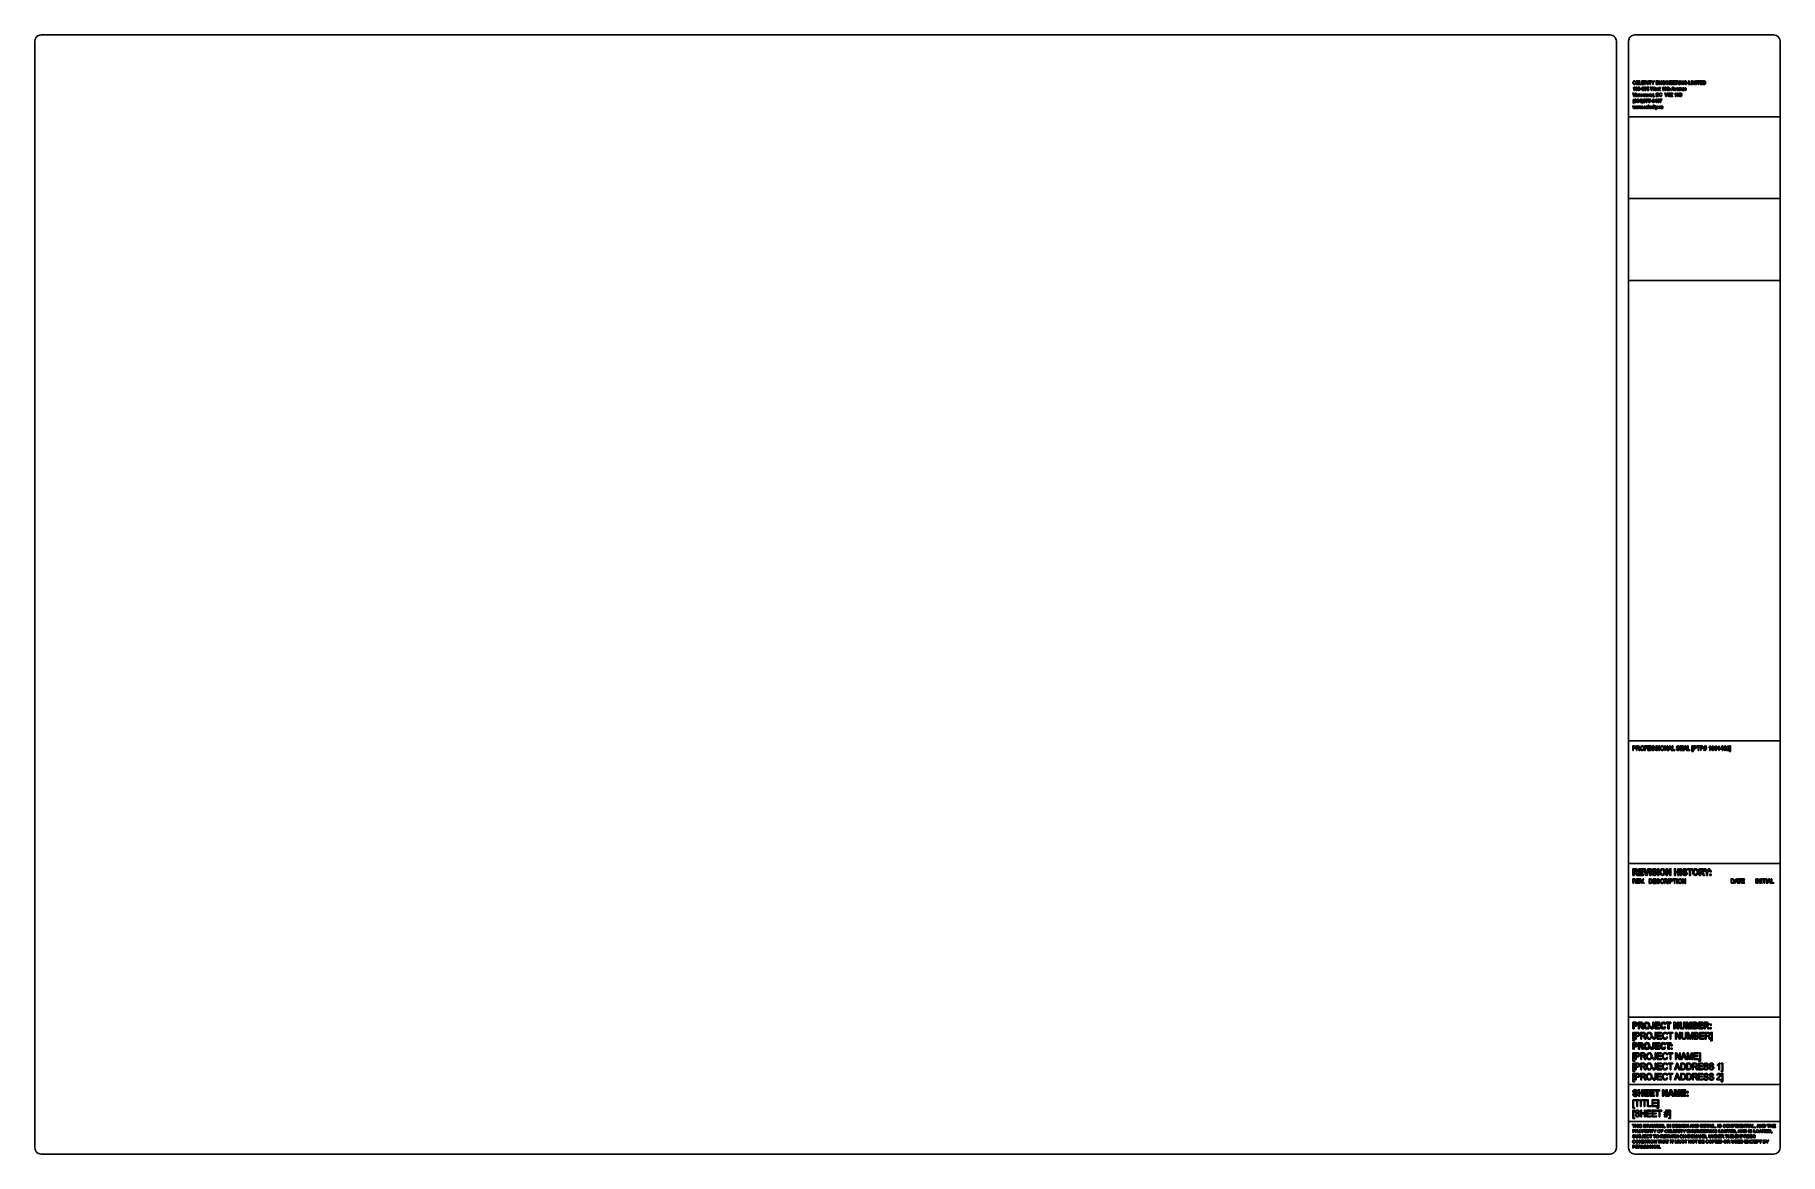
# Model space of a CAD drawing. Header units: millimetres. Extents: x 6 to 858, y 6 to 553.
import ezdxf

# ---------------------------------------------------------------- set-up
doc = ezdxf.new("R2010")
doc.units = ezdxf.units.MM
doc.layers.get('0').update_dxf_attribs({"linetype": 'CONTINUOUS'})

msp = doc.modelspace()

# ---------------------------------------------------------------- linework, layer by layer
at = {"color": 7}
for points in [[(5.5, 9.29999), (5.5, 550.29999)], [(8.5, 553.29999), (775.10004, 553.29999)], [(778.10004, 550.29999), (778.10004, 9.29999)], [(784.09998, 9.299996), (784.09998, 550.299996)], [(787.099979, 553.299996), (855.099988, 553.299996)], [(858.099988, 550.299996), (858.099988, 9.299996)], [(787.558388, 530.312028), (787.35466, 530.260604)], [(787.378109, 529.683507), (787.585054, 529.627512)], [(791.97224, 529.096124), (791.97224, 530.77142), (792.665575, 530.77142)], [(792.419186, 529.840078), (792.179185, 529.840078), (792.179185, 529.096136), (791.97224, 529.096124)], [(792.674117, 530.586291), (792.179185, 530.586291), (792.179185, 530.03205)], [(792.179185, 530.03205), (792.623978, 530.03205)], [(793.078377, 529.552089), (793.350368, 529.096124), (793.090113, 529.096124), (792.883168, 529.444669)], [(795.928499, 529.096124), (795.928499, 529.805782), (795.325836, 530.77142), (795.577572, 530.77142), (795.885837, 530.266317)], [(796.215444, 530.278888), (796.518361, 530.77142), (796.759427, 530.77142), (796.135444, 529.805782), (796.135444, 529.096124), (795.928499, 529.096124)], [(801.278905, 529.753214), (801.278905, 529.949772), (801.94129, 529.951012), (801.94129, 529.329345)], [(801.738628, 529.441338), (801.738628, 529.753311), (801.278905, 529.753214)], [(801.917841, 530.302981), (801.731174, 530.248129)], [(807.348224, 529.096124), (807.348224, 530.77142), (808.041559, 530.77142)], [(807.795146, 529.840078), (807.555145, 529.840078), (807.555145, 529.096136), (807.348224, 529.096124)], [(808.050077, 530.586291), (807.555145, 530.586291), (807.555145, 530.03205)], [(807.555145, 530.03205), (807.999961, 530.03205)], [(808.45436, 529.552089), (808.726352, 529.096124), (808.466097, 529.096124), (808.259152, 529.444669)], [(811.838882, 529.753214), (811.838882, 529.949772), (812.501291, 529.951012), (812.501291, 529.329345)], [(812.298605, 529.441338), (812.298605, 529.753311), (811.838882, 529.753214)], [(812.477818, 530.302981), (812.291151, 530.248129)], [(815.228751, 529.096124), (815.228751, 530.77142), (815.54021, 530.77142), (815.910349, 529.585228)], [(816.06822, 529.605797), (816.442619, 530.77142), (816.720999, 530.77142), (816.720999, 529.096124), (816.521554, 529.096124), (816.521554, 530.498299), (816.067155, 529.096124), (815.880488, 529.096124), (815.428219, 530.522297), (815.428219, 529.096124), (815.228751, 529.096124)], [(820.453276, 529.096124), (820.453276, 530.77142), (820.991935, 530.77142)], [(821.017537, 529.096116), (820.453276, 529.096124)], [(820.98874, 530.573722), (820.660198, 530.573722), (820.660198, 529.293824)], [(820.660198, 529.293824), (820.994064, 529.293824)], [(786.709312, 523.194326), (786.103454, 524.86962), (786.327459, 524.86962), (786.733849, 523.652575)], [(786.331718, 527.207999), (786.331718, 527.406838)], [(786.604774, 521.947288), (786.74239, 521.947288)], [(786.900261, 523.652575), (787.322646, 524.86962), (787.533851, 524.86962), (786.921581, 523.194326), (786.709312, 523.194326)], [(786.907715, 526.145225), (786.715724, 526.145225), (786.715724, 527.455978)], [(786.783988, 527.827376), (786.907715, 527.827376), (786.907715, 526.145225)], [(787.687462, 524.034259), (787.499707, 524.061685)], [(787.90825, 521.508465), (787.717323, 521.492469)], [(788.255982, 523.96455), (788.255982, 524.018259)], [(788.256005, 523.727998), (788.256005, 523.803419)], [(788.271121, 523.344027), (788.271977, 523.344027)], [(788.510056, 523.194326), (788.309524, 523.194326)], [(788.449177, 523.977121), (788.449177, 523.702856)], [(788.747742, 523.194326), (788.747742, 524.407944), (788.920543, 524.407944), (788.920543, 524.235385)], [(788.939641, 523.85713), (788.939641, 523.194326), (788.747742, 523.194326)], [(789.668253, 523.940551), (789.668253, 523.194326), (789.476239, 523.194326), (789.476239, 523.932551)], [(790.556774, 526.584048), (790.758372, 526.602325)], [(790.771173, 526.912017), (790.590918, 526.937156), (790.742376, 527.797659), (791.519971, 527.797659), (791.519971, 527.601104), (790.895988, 527.601104), (790.811705, 527.150855)], [(790.598371, 521.947288), (790.735987, 521.947288)], [(790.872539, 524.051401), (790.685872, 524.020545)], [(790.701867, 523.63886), (790.890664, 523.612578)], [(791.285317, 520.685675), (791.477308, 520.713101)], [(791.496475, 521.454801), (791.304461, 521.491368)], [(791.663976, 521.036494), (791.685272, 521.217051)], [(791.772772, 526.58747), (791.964786, 526.614896)], [(791.983953, 527.356593), (791.791962, 527.393163)], [(792.151454, 526.938289), (792.17275, 527.118846)], [(792.265528, 523.656002), (792.265528, 524.407944), (792.457519, 524.407944), (792.457519, 523.734853)], [(792.511987, 521.699308), (792.511987, 521.897006), (793.524234, 521.897006), (793.524234, 521.737019)], [(793.277845, 521.699308), (792.511987, 521.699308)], [(792.927983, 520.243424), (792.730645, 520.243424)], [(792.986641, 526.584048), (793.188238, 526.602325)], [(792.991988, 523.757708), (792.991988, 524.407944), (793.184002, 524.407944), (793.184002, 523.194326), (793.012266, 523.194326)], [(793.012266, 523.194326), (793.012266, 523.372596)], [(793.201039, 526.912017), (793.020784, 526.937156), (793.172243, 527.797659), (793.949837, 527.797659), (793.949837, 527.601104), (793.325831, 527.601104), (793.241572, 527.150855)], [(793.799466, 523.194326), (793.36854, 524.407944), (793.571202, 524.407944), (793.814397, 523.681144)], [(793.714119, 520.682245), (793.915717, 520.700523)], [(793.928518, 521.010211), (793.748239, 521.035353), (793.899698, 521.895856), (794.677316, 521.895856), (794.677316, 521.699301), (794.05331, 521.699301), (793.96905, 521.24905)], [(793.958402, 523.66743), (794.210139, 524.407944), (794.407454, 524.407944), (793.978657, 523.194326), (793.799466, 523.194326)], [(795.557318, 523.803419), (795.557318, 523.748567), (794.712524, 523.748567)], [(794.722131, 523.917696), (795.354655, 523.917696)], [(795.159446, 526.145225), (794.744515, 527.820519), (794.956784, 527.820519), (795.194632, 526.722321)], [(795.702364, 527.421695), (795.370651, 526.145225), (795.159446, 526.145225)], [(795.331183, 526.689181), (795.628776, 527.820519), (795.878383, 527.820519), (796.102365, 526.972587)], [(795.352525, 523.585152), (795.550929, 523.558867)], [(795.35359, 523.585152), (795.352525, 523.585152)], [(795.789864, 523.194326), (795.789864, 524.407944), (795.962666, 524.407944), (795.962666, 524.223957)], [(795.981856, 523.829704), (795.981856, 523.194326), (795.789864, 523.194326)], [(796.301833, 526.744033), (796.547181, 527.820519), (796.755168, 527.820519), (796.32637, 526.145225), (796.126902, 526.145225), (795.797295, 527.421695)], [(796.405329, 524.369088), (796.339194, 524.178247)], [(796.489588, 522.862923), (796.436255, 522.950917)], [(796.449056, 523.194326), (796.449056, 523.428591), (796.667737, 523.428591), (796.667737, 523.194326)], [(796.557852, 523.194326), (796.449056, 523.194326)], [(797.864499, 526.75432), (797.864499, 526.699466), (797.019705, 526.699466)], [(797.029312, 526.868595), (797.661836, 526.868595)], [(797.628804, 523.194326), (797.628804, 524.86962), (798.215449, 524.86962)], [(798.225055, 523.194326), (797.628804, 523.194326)], [(797.659707, 526.536051), (797.85811, 526.509768)], [(797.660771, 526.536051), (797.659707, 526.536051)], [(798.148249, 524.671919), (797.835725, 524.671919), (797.835725, 524.165676)], [(797.835725, 524.165676), (798.173851, 524.165676)], [(798.197324, 523.96799), (797.835725, 523.96799), (797.835725, 523.392024)], [(797.835725, 523.392024), (798.225055, 523.392024)], [(798.022369, 526.507481), (798.212231, 526.539481)], [(798.087439, 520.685675), (798.27943, 520.713101)], [(798.298597, 521.454801), (798.106583, 521.491368)], [(798.466097, 521.036494), (798.487394, 521.217051)], [(798.920496, 527.045724), (798.732765, 527.018298)], [(799.226631, 526.500632), (799.226631, 527.198862), (799.085844, 527.198862), (799.085844, 527.35885), (799.226631, 527.35885), (799.226631, 527.659398), (799.417558, 527.782816), (799.417558, 527.35885), (799.610637, 527.35885), (799.610637, 527.198862), (799.417558, 527.198862), (799.417558, 526.489204)], [(799.314108, 521.699308), (799.314108, 521.897006), (800.326356, 521.897006), (800.326356, 521.737019)], [(800.079967, 521.699308), (799.314108, 521.699308)], [(799.730105, 520.243424), (799.532766, 520.243424)], [(799.610753, 526.329229), (799.610637, 526.329211)], [(799.610637, 526.329211), (799.638368, 526.147511)], [(800.390384, 524.410228), (800.186657, 524.358803)], [(800.210129, 523.781707), (800.417051, 523.725712)], [(800.499157, 527.207999), (800.499157, 527.406838)], [(801.075154, 526.145225), (800.883163, 526.145225), (800.883163, 527.455978)], [(800.951427, 527.827376), (801.075154, 527.827376), (801.075154, 526.145225)], [(802.332796, 523.194326), (801.726915, 524.86962), (801.95092, 524.86962), (802.35731, 523.652575)], [(802.523722, 523.652575), (802.946107, 524.86962), (803.157311, 524.86962), (802.545042, 523.194326), (802.332796, 523.194326)], [(802.870366, 526.500632), (802.870366, 527.198862), (802.729556, 527.198862), (802.729556, 527.35885), (802.870366, 527.35885), (802.870366, 527.659398), (803.061293, 527.782816), (803.061293, 527.35885), (803.254372, 527.35885), (803.254372, 527.198862), (803.061293, 527.198862), (803.061293, 526.489204)], [(803.254488, 526.329229), (803.254372, 526.329211)], [(803.254372, 526.329211), (803.282103, 526.147511)], [(803.265043, 523.633147), (803.466641, 523.651424)], [(803.479442, 523.961113), (803.299187, 523.986255), (803.450645, 524.846757), (804.22824, 524.846757), (804.22824, 524.650202), (803.604257, 524.650202), (803.519974, 524.199951)], [(803.442104, 526.145225), (803.442104, 527.820519), (803.634095, 527.820519), (803.634095, 527.219426)], [(803.634095, 526.809172), (803.634095, 526.145225), (803.442104, 526.145225)], [(804.364768, 526.914306), (804.364768, 526.145225), (804.172754, 526.145225), (804.172754, 526.914306)], [(805.396252, 524.671922), (804.523727, 524.671922), (804.523727, 524.86962), (805.643706, 524.86962), (805.643706, 524.671922), (804.765857, 523.509728), (804.670926, 523.392024), (805.669308, 523.392024), (805.669308, 523.194326), (804.433055, 523.194326)], [(804.433055, 523.194326), (804.433055, 523.400022), (805.234122, 524.47308)], [(805.619169, 527.32456), (805.447432, 526.833171)], [(805.447432, 526.833171), (805.977549, 526.833171), (805.814354, 527.297134)], [(806.875699, 526.145225), (806.444749, 527.358843), (806.647412, 527.358843), (806.89063, 526.632043)], [(806.568523, 524.257097), (806.568523, 524.455939)], [(807.034612, 526.618331), (807.286349, 527.358843), (807.483687, 527.358843), (807.05489, 526.145225), (806.875699, 526.145225)], [(807.144519, 523.194326), (806.952505, 523.194326), (806.952505, 524.505077)], [(807.020769, 524.876477), (807.144519, 524.876477), (807.144519, 523.194326)], [(808.633551, 526.75432), (808.633551, 526.699466), (807.788757, 526.699466)], [(807.798364, 526.868595), (808.430888, 526.868595)], [(808.428758, 526.536051), (808.627162, 526.509768)], [(808.429823, 526.536051), (808.428758, 526.536051)], [(808.868227, 526.145225), (808.868227, 527.358843), (809.041028, 527.358843), (809.041028, 527.186284)], [(809.060126, 526.808029), (809.060126, 526.145225), (808.868227, 526.145225)], [(809.122117, 523.581722), (809.306654, 523.599999)], [(809.123181, 523.581715), (809.122117, 523.581722)], [(809.788738, 526.89145), (809.788738, 526.145225), (809.596724, 526.145225), (809.596724, 526.883452)], [(809.930637, 523.941687), (809.930637, 523.982827)], [(810.078808, 526.606903), (810.078808, 527.358843), (810.270823, 527.358843), (810.270823, 526.685754)], [(810.805292, 526.70861), (810.805292, 527.358843), (810.997283, 527.358843), (810.997283, 526.145225), (810.825546, 526.145225)], [(810.825546, 526.145225), (810.825546, 526.323497)], [(812.27835, 526.75432), (812.27835, 526.699466), (811.433557, 526.699466)], [(811.44314, 526.868595), (812.075688, 526.868595)], [(812.073558, 526.536051), (812.271938, 526.509768)], [(812.074623, 526.536051), (812.073558, 526.536051)], [(784.10002, 513.29999), (857.91326, 513.29999)], [(786.446927, 517.292523), (786.100259, 518.506138), (786.298663, 518.506138), (786.478918, 517.805624), (786.546117, 517.545073)], [(786.604774, 517.795339), (786.785053, 518.506138), (786.982391, 518.506138), (787.151975, 517.802197), (787.208526, 517.570215), (787.273572, 517.804481), (787.467716, 518.506138), (787.654383, 518.506138), (787.300239, 517.292523), (787.100794, 517.292523), (786.920516, 518.01932), (786.876789, 518.226162), (786.64746, 517.292523), (786.446927, 517.292523)], [(786.74239, 519.750892), (786.604774, 519.750892)], [(788.024523, 517.292523), (787.677856, 518.506138), (787.876259, 518.506138), (788.056514, 517.805624), (788.123713, 517.545073)], [(788.182394, 517.795339), (788.362649, 518.506138), (788.559987, 518.506138), (788.729571, 517.802197), (788.786122, 517.570215), (788.851191, 517.804481), (789.045312, 518.506138), (789.231979, 518.506138), (788.877858, 517.292523), (788.67839, 517.292523), (788.498112, 518.01932), (788.454385, 518.226162), (788.225056, 517.292523), (788.024523, 517.292523)], [(789.602119, 517.292523), (789.255452, 518.506138), (789.453855, 518.506138), (789.63411, 517.805624), (789.701309, 517.545073)], [(789.75999, 517.795339), (789.940245, 518.506138), (790.137583, 518.506138), (790.30719, 517.802197), (790.363718, 517.570215), (790.428788, 517.804481), (790.622908, 518.506138), (790.809575, 518.506138), (790.455454, 517.292523), (790.255986, 517.292523), (790.075708, 518.01932), (790.031981, 518.226162), (789.802652, 517.292523), (789.602119, 517.292523)], [(790.735987, 519.750892), (790.598371, 519.750892)], [(792.366917, 518.149596), (792.18025, 518.118742)], [(792.196245, 517.737058), (792.385042, 517.710775)], [(793.529582, 517.901616), (793.529582, 517.846764), (792.684765, 517.846764)], [(792.694371, 518.015893), (793.326919, 518.015893)], [(793.324766, 517.683349), (793.52317, 517.657064)], [(793.325831, 517.683349), (793.324766, 517.683349)], [(795.22984, 517.901616), (795.22984, 517.846764), (794.385046, 517.846764)], [(794.39463, 518.015893), (795.027178, 518.015893)], [(795.025048, 517.683349), (795.223451, 517.657064)], [(795.026113, 517.683349), (795.025048, 517.683349)], [(795.462364, 517.292523), (795.462364, 518.506138), (795.635165, 518.506138), (795.635165, 518.322154)], [(795.654378, 517.927899), (795.654378, 517.292523), (795.462364, 517.292523)], [(796.077828, 518.467285), (796.011694, 518.276444)], [(796.712505, 517.64793), (796.712505, 518.346161), (796.571695, 518.346161), (796.571695, 518.506146), (796.712505, 518.506146), (796.712505, 518.806694), (796.903432, 518.930114), (796.903432, 518.506146), (797.096511, 518.506146), (797.096511, 518.346161), (796.903432, 518.346161), (796.903432, 517.636502)], [(797.096627, 517.476527), (797.096511, 517.476507)], [(797.096511, 517.476507), (797.124242, 517.294807)], [(797.605401, 517.290254), (797.175539, 518.506156), (797.382461, 518.506156), (797.618202, 517.803355)], [(797.275701, 516.825131), (797.254405, 517.018258)], [(797.779267, 517.798784), (798.021397, 518.506156), (798.213388, 518.506156), (797.782461, 517.271969)], [(799.73117, 518.149596), (799.544502, 518.118742)], [(799.560498, 517.737058), (799.749295, 517.710775)], [(800.06823, 518.132454), (799.880499, 518.15988)], [(800.636773, 518.062747), (800.636773, 518.116456)], [(800.636797, 517.826193), (800.636797, 517.901616)], [(800.651889, 517.442224), (800.652769, 517.442224)], [(800.890825, 517.292523), (800.690292, 517.292523)], [(800.829945, 518.075316), (800.829945, 517.801053)], [(784.10002, 473.29999), (857.91326, 473.29999)], [(784.10002, 433.29999), (857.91326, 433.29999)], [(784.10002, 208.29999), (857.91326, 208.29999)], [(786.137408, 203.626076), (786.137408, 205.762108), (786.858149, 205.762108)], [(786.879005, 205.51004), (786.390255, 205.51004), (786.390255, 204.746547)], [(786.390255, 204.746547), (786.884214, 204.746547)], [(787.921645, 203.626076), (787.921645, 205.762108), (788.768798, 205.762108)], [(788.779238, 205.526067), (788.174492, 205.526067), (788.174492, 204.819397)], [(788.174492, 204.819397), (788.717964, 204.819397)], [(796.709913, 205.160348), (796.467482, 205.139956)], [(798.490238, 205.160348), (798.24783, 205.139956)], [(804.189639, 205.129744), (803.979801, 204.503213)], [(803.979801, 204.503213), (804.627556, 204.503213), (804.428158, 205.094774)], [(808.923276, 205.160345), (808.680868, 205.139953)], [(811.657652, 205.129744), (811.447814, 204.503213)], [(811.447814, 204.503213), (812.095546, 204.503213), (811.896148, 205.094774)], [(815.75527, 203.626071), (815.75527, 205.762103), (816.476011, 205.762103)], [(816.496844, 205.510035), (816.008117, 205.510035), (816.008117, 204.746541)], [(816.008117, 204.746541), (816.502076, 204.746541)], [(819.166036, 203.626071), (819.166036, 205.762103), (819.886777, 205.762103)], [(819.907633, 205.510035), (819.418883, 205.510035), (819.418883, 204.746541)], [(819.418883, 204.746541), (819.912842, 204.746541)], [(823.257149, 204.981126), (823.257149, 205.234653)], [(823.960945, 203.626071), (823.726339, 203.626071), (823.726339, 205.297305)], [(823.809765, 205.770845), (823.960945, 205.770845), (823.960945, 203.626071)], [(827.710577, 204.981126), (827.710577, 205.234653)], [(828.414374, 203.626071), (828.179767, 203.626071), (828.179767, 205.297305)], [(828.263193, 205.770845), (828.414374, 205.770845), (828.414374, 203.626071)], [(831.716968, 205.239024), (831.483681, 205.218632)], [(832.239607, 205.125373), (831.998496, 205.153058)], [(786.880301, 204.494481), (786.390255, 204.494481), (786.390255, 203.626081), (786.137408, 203.626076)], [(788.467733, 204.574612), (788.174492, 204.574612), (788.174492, 203.626073), (787.921645, 203.626076)], [(789.273196, 204.207438), (789.605534, 203.626076), (789.287525, 203.626076), (789.034678, 204.070476)], [(795.246278, 204.312343), (795.484797, 204.335659)], [(797.026626, 204.312343), (797.265122, 204.335659)], [(807.459664, 204.31234), (807.698159, 204.335657)], [(816.498164, 204.494476), (816.008117, 204.494476), (816.008117, 203.626076), (815.75527, 203.626071)], [(819.908929, 204.494476), (819.418883, 204.494476), (819.418883, 203.626076), (819.166036, 203.626071)], [(833.217084, 203.878141), (833.217084, 203.626071), (831.95419, 203.626071)], [(832.280001, 203.878141), (833.217084, 203.878141)], [(784.10002, 148.29999), (857.91326, 148.29999)], [(786.224722, 142.541316), (786.224722, 145.745356), (787.442686, 145.745356)], [(787.255001, 145.203329), (786.803403, 145.203329), (786.803403, 144.390306)], [(818.632239, 142.54129), (818.632239, 145.74533), (819.850179, 145.74533)], [(819.662517, 145.203303), (819.21092, 145.203303), (819.21092, 144.39028)], [(786.13812, 138.657076), (786.13812, 140.793108), (786.985273, 140.793108)], [(786.684208, 139.605612), (786.390967, 139.605612), (786.390967, 138.657073), (786.13812, 138.657076)], [(786.920695, 143.878882), (786.803403, 143.878882), (786.803403, 142.541316), (786.224722, 142.541316)], [(786.995713, 140.557067), (786.390967, 140.557067), (786.390967, 139.850397)], [(786.390967, 139.850397), (786.934439, 139.850397)], [(786.803403, 144.390306), (787.231528, 144.390306)], [(787.489648, 139.238438), (787.822009, 138.657076), (787.504, 138.657076), (787.251153, 139.101476)], [(788.451437, 143.166388), (788.80139, 142.541316), (788.10933, 142.541316), (787.69095, 143.238511)], [(790.388238, 138.657076), (789.647959, 140.793108), (789.92164, 140.793108), (790.418214, 139.241352)], [(790.621525, 139.241352), (791.137636, 140.793108), (791.395692, 140.793108), (790.64759, 138.657076), (790.388238, 138.657076)], [(794.137408, 138.626076), (794.137408, 140.762108), (794.795579, 140.762108)], [(794.826876, 138.626076), (794.137408, 138.626076)], [(794.791667, 140.51004), (794.390255, 140.51004), (794.390255, 138.878146)], [(794.390255, 138.878146), (794.798195, 138.878146)], [(795.420908, 143.58383), (795.98394, 143.645025)], [(797.669126, 144.829603), (797.090446, 144.801191)], [(797.759331, 139.312345), (797.997826, 139.335662)], [(799.222943, 140.160351), (798.980535, 140.139958)], [(801.209194, 140.176375), (800.960258, 140.110809)], [(800.988939, 139.375), (801.241786, 139.303603)], [(801.55718, 138.626076), (801.55718, 140.762108), (802.404333, 140.762108)], [(802.103268, 139.574612), (801.810027, 139.574612), (801.810027, 138.626073), (801.55718, 138.626076)], [(802.414773, 140.526067), (801.810027, 140.526067), (801.810027, 139.819397)], [(801.810027, 139.819397), (802.353523, 139.819397)], [(802.908732, 139.207438), (803.24107, 138.626076), (802.92306, 138.626076), (802.670213, 139.070476)], [(804.222459, 138.626076), (804.222459, 140.762108), (804.9432, 140.762108)], [(804.965353, 139.494481), (804.475306, 139.494481), (804.475306, 138.626081), (804.222459, 138.626076)], [(804.964057, 140.51004), (804.475306, 140.51004), (804.475306, 139.746547)], [(804.475306, 139.746547), (804.969265, 139.746547)], [(810.325591, 143.583817), (810.888624, 143.645012)], [(812.573787, 144.82959), (811.995129, 144.801178)], [(819.328212, 143.878857), (819.21092, 143.878857), (819.21092, 142.54129), (818.632239, 142.54129)], [(819.21092, 144.39028), (819.639045, 144.39028)], [(820.858953, 143.166362), (821.208884, 142.54129), (820.516823, 142.54129), (820.098467, 143.238485)], [(834.137408, 138.657076), (834.137408, 140.793108), (834.795579, 140.793108)], [(834.826876, 138.657076), (834.137408, 138.657076)], [(834.791667, 140.54104), (834.390255, 140.54104), (834.390255, 138.909146)], [(834.390255, 138.909146), (834.798195, 138.909146)], [(836.616321, 140.160749), (836.406483, 139.534218)], [(836.406483, 139.534218), (837.054238, 139.534218), (836.854816, 140.125779)], [(852.571331, 140.160749), (852.361493, 139.534218)], [(852.361493, 139.534218), (853.009248, 139.534218), (852.809827, 140.125779)], [(784.1, 73.29999), (857.91324, 73.29999)], [(786.222758, 67.541306), (786.222758, 70.745346), (787.15137, 70.745346)], [(787.178731, 68.749925), (786.801416, 68.749925), (786.801416, 67.541306), (786.222758, 67.541306)], [(787.080976, 70.203337), (786.801416, 70.203326)], [(786.801416, 70.203326), (786.801416, 69.294131), (787.118129, 69.294131)], [(788.89519, 67.541306), (788.89519, 70.745346), (790.113153, 70.745346)], [(789.591162, 68.878872), (789.473871, 68.878872), (789.473871, 67.541306), (788.89519, 67.541306)], [(789.925468, 70.203319), (789.473871, 70.203319), (789.473871, 69.390296)], [(789.473871, 69.390296), (789.901996, 69.390296)], [(791.121904, 68.166378), (791.471858, 67.541306), (790.779797, 67.541306), (790.361418, 68.238501)], [(794.676049, 68.531354), (795.221466, 68.601291)], [(795.933087, 70.745333), (796.5098, 70.745333), (796.5098, 68.717126)], [(795.933087, 68.675601), (795.933087, 70.745333)], [(802.183113, 69.862363), (801.610312, 69.709374)], [(801.629872, 68.719313), (802.190937, 68.520425)], [(809.133024, 70.745333), (809.711705, 70.745333), (809.711705, 69.009994)], [(809.133047, 69.03622), (809.133024, 70.745333)], [(810.839738, 68.972838), (810.839738, 70.745333), (811.418419, 70.745333), (811.418419, 69.062448)], [(815.365481, 70.745333), (816.511084, 70.745333)], [(816.340991, 67.54128), (815.365481, 67.54128), (815.365481, 70.745333)], [(815.944139, 70.212055), (815.944139, 69.471148), (816.323398, 69.471148)], [(816.276477, 70.212042), (815.944139, 70.212055)], [(815.944139, 68.937871), (815.944139, 68.081128), (816.479811, 68.081128)], [(816.411385, 68.937871), (815.944139, 68.937871)], [(820.927359, 67.541293), (820.927359, 70.745333), (822.1453, 70.745333)], [(821.623332, 68.87886), (821.506017, 68.87886), (821.506017, 67.541293), (820.927359, 67.541293)], [(821.957614, 70.203306), (821.506017, 70.203306), (821.506017, 69.390283)], [(821.506017, 69.390283), (821.934165, 69.390283)], [(823.154073, 68.166365), (823.504004, 67.541293), (822.811943, 67.541293), (822.393587, 68.238488)], [(786.222758, 57.541306), (786.222758, 60.745346), (787.15137, 60.745346)], [(787.080976, 60.203337), (786.801416, 60.203326)], [(786.801416, 60.203326), (786.801416, 59.294131), (787.118129, 59.294131)], [(787.352735, 62.539126), (787.352735, 65.743166), (788.433824, 65.743166)], [(788.467065, 63.841723), (787.731995, 63.841723), (787.731995, 62.539126), (787.352735, 62.539126)], [(788.465097, 65.365064), (787.731995, 65.365064), (787.731995, 64.219827)], [(787.731995, 64.219827), (788.472921, 64.219827)], [(788.89519, 57.541306), (788.89519, 60.745346), (790.113153, 60.745346)], [(789.925468, 60.203319), (789.473871, 60.203319), (789.473871, 59.390296)], [(790.029079, 62.539126), (790.029079, 65.743166), (791.299798, 65.743166)], [(790.8482, 63.961924), (790.408339, 63.961924), (790.408339, 62.539121), (790.029079, 62.539126)], [(791.315446, 65.389105), (790.408339, 65.389105), (790.408339, 64.329105)], [(790.408339, 64.329105), (791.223571, 64.329105)], [(792.056372, 63.411168), (792.554891, 62.539126), (792.077877, 62.539126), (791.698617, 63.205723)], [(795.835332, 63.448329), (796.177462, 63.500783)], [(795.933087, 60.745333), (796.5098, 60.745333), (796.5098, 58.717126)], [(795.933087, 58.675601), (795.933087, 60.745333)], [(797.031768, 63.535752), (797.031768, 65.743174), (797.411051, 65.743174), (797.411051, 63.559794)], [(802.183113, 59.862363), (801.610312, 59.709374)], [(803.07654, 64.864577), (802.703137, 64.766225)], [(802.746146, 63.662513), (803.125406, 63.555423)], [(809.975617, 63.892), (809.975617, 65.743174), (810.354877, 65.743174), (810.354877, 63.894184)], [(811.850433, 65.743174), (812.229693, 65.743174), (812.229693, 63.892)], [(811.850433, 63.894184), (811.850433, 65.743174)], [(812.849415, 62.539134), (812.849415, 65.743174), (813.420272, 65.743174), (814.098652, 63.474555)], [(814.387981, 63.513895), (815.074185, 65.743174), (815.584417, 65.743174), (815.584417, 62.539134), (815.218838, 62.539134), (815.218838, 65.220824), (814.386036, 62.539134), (814.043906, 62.539134), (813.214994, 65.26672), (813.214994, 62.539134), (812.849415, 62.539134)], [(816.18069, 62.539134), (816.18069, 65.743174), (817.255922, 65.743174)], [(817.273515, 62.539134), (816.18069, 62.539134)], [(817.132774, 65.365072), (816.559949, 65.365072), (816.559949, 64.396865)], [(816.559949, 64.396865), (817.179672, 64.396865)], [(817.222681, 64.018756), (816.559949, 64.018756), (816.559949, 62.917236)], [(816.559949, 62.917236), (817.273515, 62.917236)], [(821.54317, 62.539134), (821.54317, 65.743174), (822.813911, 65.743174)], [(822.362314, 63.961931), (821.922429, 63.961931), (821.922429, 62.539129), (821.54317, 62.539134)], [(822.829536, 65.389113), (821.922429, 65.389113), (821.922429, 64.329113)], [(821.922429, 64.329113), (822.737661, 64.329113)], [(823.570485, 63.411175), (824.068981, 62.539134), (823.59199, 62.539134), (823.212707, 63.20573)], [(787.178731, 58.749925), (786.801416, 58.749925), (786.801416, 57.541306), (786.222758, 57.541306)], [(787.352735, 52.539126), (787.352735, 55.743166), (788.433824, 55.743166)], [(788.467065, 53.841723), (787.731995, 53.841723), (787.731995, 52.539126), (787.352735, 52.539126)], [(788.465097, 55.365064), (787.731995, 55.365064), (787.731995, 54.219827)], [(787.731995, 54.219827), (788.472921, 54.219827)], [(789.591162, 58.878872), (789.473871, 58.878872), (789.473871, 57.541306), (788.89519, 57.541306)], [(789.473871, 59.390296), (789.901996, 59.390296)], [(790.029079, 52.539126), (790.029079, 55.743166), (791.299798, 55.743166)], [(790.8482, 53.961924), (790.408339, 53.961924), (790.408339, 52.539121), (790.029079, 52.539126)], [(791.121904, 58.166378), (791.471858, 57.541306), (790.779797, 57.541306), (790.361418, 58.238501)], [(791.315446, 55.389105), (790.408339, 55.389105), (790.408339, 54.329105)], [(790.408339, 54.329105), (791.223571, 54.329105)], [(792.056372, 53.411168), (792.554891, 52.539126), (792.077877, 52.539126), (791.698617, 53.205723)], [(794.676049, 58.531354), (795.221466, 58.601291)], [(795.835332, 53.448329), (796.177462, 53.500783)], [(797.031768, 53.535752), (797.031768, 55.743174), (797.411051, 55.743174), (797.411051, 53.559794)], [(801.629872, 58.719313), (802.190937, 58.520425)], [(803.07654, 54.864577), (802.703137, 54.766225)], [(802.746146, 53.662513), (803.125406, 53.555423)], [(810.796706, 54.794637), (810.48196, 53.854843)], [(810.48196, 53.854843), (811.453581, 53.854843), (811.154461, 54.742184)], [(812.628512, 52.539134), (812.628512, 55.743174), (813.199369, 55.743174), (813.877749, 53.474555)], [(814.167078, 53.513895), (814.853259, 55.743174), (815.363514, 55.743174), (815.363514, 52.539134), (814.997935, 52.539134), (814.997935, 55.220824), (814.16511, 52.539134), (813.823004, 52.539134), (812.994091, 55.26672), (812.994091, 52.539134), (812.628512, 52.539134)], [(787.352735, 47.539126), (787.352735, 50.743166), (788.433824, 50.743166)], [(788.467065, 48.841723), (787.731995, 48.841723), (787.731995, 47.539126), (787.352735, 47.539126)], [(787.352735, 42.539126), (787.352735, 45.743166), (788.433824, 45.743166)], [(788.467065, 43.841723), (787.731995, 43.841723), (787.731995, 42.539126), (787.352735, 42.539126)], [(788.465097, 50.365064), (787.731995, 50.365064), (787.731995, 49.219827)], [(787.731995, 49.219827), (788.472921, 49.219827)], [(788.465097, 45.365064), (787.731995, 45.365064), (787.731995, 44.219827)], [(787.731995, 44.219827), (788.472921, 44.219827)], [(790.029079, 47.539126), (790.029079, 50.743166), (791.299798, 50.743166)], [(790.8482, 48.961924), (790.408339, 48.961924), (790.408339, 47.539121), (790.029079, 47.539126)], [(790.029079, 42.539126), (790.029079, 45.743166), (791.299798, 45.743166)], [(790.8482, 43.961924), (790.408339, 43.961924), (790.408339, 42.539121), (790.029079, 42.539126)], [(791.315446, 50.389105), (790.408339, 50.389105), (790.408339, 49.329105)], [(790.408339, 49.329105), (791.223571, 49.329105)], [(791.315446, 45.389105), (790.408339, 45.389105), (790.408339, 44.329105)], [(790.408339, 44.329105), (791.223571, 44.329105)], [(792.056372, 48.411168), (792.554891, 47.539126), (792.077877, 47.539126), (791.698617, 48.205723)], [(792.056372, 43.411168), (792.554891, 42.539126), (792.077877, 42.539126), (791.698617, 43.205723)], [(795.835332, 48.448329), (796.177462, 48.500783)], [(795.835332, 43.448329), (796.177462, 43.500783)], [(797.031768, 48.535752), (797.031768, 50.743174), (797.411051, 50.743174), (797.411051, 48.559794)], [(797.031768, 43.535752), (797.031768, 45.743174), (797.411051, 45.743174), (797.411051, 43.559794)], [(803.07654, 49.864577), (802.703137, 49.766225)], [(803.07654, 44.864577), (802.703137, 44.766225)], [(802.746146, 48.662513), (803.125406, 48.555423)], [(802.746146, 43.662513), (803.125406, 43.555423)], [(807.684389, 49.794637), (807.369644, 48.854843)], [(807.369644, 48.854843), (808.341265, 48.854843), (808.042167, 49.742184)], [(807.684389, 44.794637), (807.369644, 43.854843)], [(807.369644, 43.854843), (808.341265, 43.854843), (808.042167, 44.742184)], [(809.527932, 47.539134), (809.527932, 50.743174), (810.515201, 50.743174)], [(810.562122, 47.539134), (809.527932, 47.539134)], [(809.527932, 42.539134), (809.527932, 45.743174), (810.515201, 45.743174)], [(810.509321, 50.365072), (809.907191, 50.365072), (809.907191, 47.917236)], [(809.907191, 47.917236), (810.519113, 47.917236)], [(810.509321, 45.365072), (809.907191, 45.365072), (809.907191, 42.917236)], [(809.907191, 42.917236), (810.519113, 42.917236)], [(812.419322, 47.539134), (812.419322, 50.743174), (813.406591, 50.743174)], [(813.453513, 47.539134), (812.419322, 47.539134)], [(812.419322, 42.539134), (812.419322, 45.743174), (813.406591, 45.743174)], [(813.400735, 50.365072), (812.798605, 50.365072), (812.798605, 47.917236)], [(812.798605, 47.917236), (813.410503, 47.917236)], [(813.400735, 45.365072), (812.798605, 45.365072), (812.798605, 42.917236)], [(812.798605, 42.917236), (813.410503, 42.917236)], [(815.316592, 47.539134), (815.316592, 50.743174), (816.587334, 50.743174)], [(816.135736, 48.961931), (815.695852, 48.961931), (815.695852, 47.539129), (815.316592, 47.539134)], [(815.316592, 42.539134), (815.316592, 45.743174), (816.587334, 45.743174)], [(816.135736, 43.961931), (815.695852, 43.961931), (815.695852, 42.539129), (815.316592, 42.539134)], [(816.602959, 50.389113), (815.695852, 50.389113), (815.695852, 49.329113)], [(815.695852, 49.329113), (816.511084, 49.329113)], [(816.602959, 45.389113), (815.695852, 45.389113), (815.695852, 44.329113)], [(815.695852, 44.329113), (816.511084, 44.329113)], [(817.343908, 48.411175), (817.842404, 47.539134), (817.365413, 47.539134), (816.98613, 48.20573)], [(817.343908, 43.411175), (817.842404, 42.539134), (817.365413, 42.539134), (816.98613, 43.20573)], [(820.743586, 48.568535), (821.101341, 48.603505)], [(820.743586, 43.568535), (821.101341, 43.603505)], [(822.939027, 49.840536), (822.575392, 49.809937)], [(822.939027, 44.840536), (822.575392, 44.809937)], [(823.414073, 48.568535), (823.771828, 48.603505)], [(823.414073, 43.568535), (823.771828, 43.603505)], [(825.609514, 49.840536), (825.24588, 49.809937)], [(825.609514, 44.840536), (825.24588, 44.809937)], [(829.032664, 42.917236), (829.032664, 42.539134), (827.138288, 42.539134)], [(827.566437, 44.78808), (827.20477, 44.829607)], [(827.453034, 49.571709), (827.453034, 49.951997)], [(827.627038, 42.917236), (829.032664, 42.917236)], [(828.508729, 47.539134), (828.15683, 47.539134), (828.15683, 50.045978)], [(828.281946, 50.756286), (828.508729, 50.756286), (828.508729, 47.539134)], [(784.1, 40.29998), (857.91324, 40.29998)], [(786.076138, 35.58382), (786.63917, 35.645015)], [(788.324356, 36.829593), (787.745675, 36.801181)], [(810.562122, 42.539134), (809.527932, 42.539134)], [(813.453513, 42.539134), (812.419322, 42.539134)], [(787.223708, 25.570708), (787.581462, 25.605677)], [(789.419125, 26.842708), (789.055514, 26.812109)], [(784.10002, 22.29999), (857.91326, 22.29999)], [(786.083907, 16.786441), (786.083907, 18.230686), (786.65635, 18.230686)], [(786.673965, 17.373605), (786.28474, 17.373605), (786.28474, 16.786449), (786.083907, 16.786441)], [(786.67293, 18.060245), (786.28474, 18.060245), (786.28474, 17.54403)], [(786.28474, 17.54403), (786.677068, 17.54403)], [(787.501063, 16.786441), (787.501063, 18.230686), (788.173936, 18.230686)], [(787.934826, 17.427775), (787.701896, 17.427775), (787.701896, 16.786436), (787.501063, 16.786441)], [(788.182212, 18.07109), (787.701896, 18.07109), (787.701896, 17.593287)], [(787.701896, 17.593287), (788.133563, 17.593287)], [(788.574568, 17.17952), (788.838533, 16.786441), (788.585947, 16.786441), (788.385114, 17.086915)], [(789.43066, 19.794377), (789.620086, 19.810129)], [(790.59316, 20.367731), (790.400604, 20.353948)], [(790.678045, 16.786441), (790.678045, 18.230686), (791.250489, 18.230686)], [(791.268103, 17.373605), (790.878878, 17.373605), (790.878878, 16.786449), (790.678045, 16.786441)], [(791.267068, 18.060245), (790.878878, 18.060245), (790.878878, 17.54403)], [(790.878878, 17.54403), (791.271206, 17.54403)], [(791.50204, 19.330365), (791.50204, 20.774609), (792.024827, 20.774609)], [(792.049655, 19.330367), (791.50204, 19.330365)], [(792.021723, 20.604176), (791.702873, 20.604176), (791.702873, 19.500797)], [(791.702873, 19.500797), (792.026896, 19.500797)], [(793.036178, 19.330365), (793.036178, 20.774609), (793.709052, 20.774609)], [(793.469942, 19.971701), (793.237011, 19.971701), (793.237011, 19.330362), (793.036178, 19.330365)], [(793.717328, 20.615014), (793.237011, 20.615014), (793.237011, 20.137211)], [(793.237011, 20.137211), (793.668678, 20.137211)], [(793.509253, 16.786441), (793.509253, 18.230686), (794.182127, 18.230686)], [(793.943017, 17.427775), (793.710086, 17.427775), (793.710086, 16.786436), (793.509253, 16.786441)], [(794.190403, 18.07109), (793.710086, 18.07109), (793.710086, 17.593287)], [(793.710086, 17.593287), (794.141753, 17.593287)], [(794.109683, 19.723444), (794.373649, 19.330365), (794.121063, 19.330365), (793.92023, 19.630838)], [(794.582758, 17.17952), (794.846724, 16.786441), (794.594138, 16.786441), (794.393305, 17.086915)], [(795.002011, 20.347051), (794.835344, 19.92343)], [(794.835344, 19.92343), (795.349827, 19.92343), (795.191437, 20.323406)], [(796.164511, 19.330365), (795.761811, 20.774609), (795.967816, 20.774609), (796.198678, 19.827871)], [(796.721437, 16.786441), (796.721437, 17.398226), (796.136552, 18.230686), (796.380862, 18.230686), (796.680029, 17.795246)], [(796.691408, 20.43079), (796.369482, 19.330365), (796.164511, 19.330365)], [(796.331178, 19.799302), (796.619999, 20.774609), (796.862213, 20.774609), (797.079598, 20.043621)], [(796.999886, 17.806081), (797.29388, 18.230686), (797.527845, 18.230686), (796.92227, 17.398226), (796.92227, 16.786441), (796.721437, 16.786441)], [(797.27319, 19.846588), (797.511265, 20.774609), (797.713133, 20.774609), (797.296983, 19.330365), (797.103419, 19.330365), (796.783535, 20.43079)], [(800.73069, 19.896833), (800.73069, 20.066281), (801.373535, 20.067317), (801.373535, 19.53139)], [(801.176868, 19.627934), (801.176868, 19.896884), (800.73069, 19.896833)], [(801.350776, 20.370747), (801.169599, 20.323458)], [(801.733793, 19.044667), (801.682013, 19.120525)], [(801.694454, 19.330365), (801.694454, 19.532323), (801.906667, 19.532323), (801.906667, 19.330365)], [(801.80003, 19.330365), (801.694454, 19.330365)], [(803.049511, 17.834653), (802.851782, 17.790321)], [(802.874541, 17.292814), (803.075374, 17.244541)], [(805.556697, 19.330365), (805.556697, 20.774609), (806.079483, 20.774609)], [(806.104312, 19.330367), (805.556697, 19.330365)], [(806.07638, 20.604176), (805.75753, 20.604176), (805.75753, 19.500797)], [(805.75753, 19.500797), (806.081552, 19.500797)], [(807.333076, 16.786441), (807.333076, 18.230686), (808.005949, 18.230686)], [(807.766812, 17.427775), (807.533909, 17.427775), (807.533909, 16.786436), (807.333076, 16.786441)], [(808.014225, 18.07109), (807.533909, 18.07109), (807.533909, 17.593287)], [(807.533909, 17.593287), (807.965576, 17.593287)], [(808.406553, 17.17952), (808.670546, 16.786441), (808.41796, 16.786441), (808.217127, 17.086915)], [(808.433478, 19.794377), (808.622904, 19.810129)], [(809.595979, 20.367731), (809.403449, 20.353948)], [(811.172559, 16.786441), (811.172559, 17.398226), (810.587702, 18.230686), (810.831985, 18.230686), (811.131151, 17.795246)], [(811.451036, 17.806081), (811.74503, 18.230686), (811.978967, 18.230686), (811.373392, 17.398226), (811.373392, 16.786441), (811.172559, 16.786441)], [(811.215002, 19.896833), (811.215002, 20.066281), (811.857874, 20.067317), (811.857874, 19.53139)], [(811.661179, 19.627934), (811.661179, 19.896884), (811.215002, 19.896833)], [(811.835087, 20.370747), (811.653938, 20.323458)], [(814.594886, 20.347051), (814.42822, 19.92343)], [(814.42822, 19.92343), (814.942703, 19.92343), (814.784312, 20.323406)], [(816.365031, 17.352909), (816.365031, 17.522355), (817.007903, 17.523391), (817.007903, 16.987462)], [(816.811208, 17.084008), (816.811208, 17.352958), (816.365031, 17.352909)], [(816.985117, 17.826821), (816.803967, 17.779532)], [(817.102099, 19.330365), (817.102099, 20.774609), (817.624858, 20.774609)], [(817.649714, 19.330367), (817.102099, 19.330365)], [(817.621754, 20.604176), (817.302905, 20.604176), (817.302905, 19.500797)], [(817.302905, 19.500797), (817.626927, 19.500797)], [(819.222129, 19.330365), (819.222129, 20.774609), (819.744915, 20.774609)], [(819.769744, 19.330367), (819.222129, 19.330365)], [(819.741812, 20.604176), (819.422962, 20.604176), (819.422962, 19.500797)], [(819.422962, 19.500797), (819.746984, 19.500797)], [(822.255232, 16.786441), (822.255232, 18.230686), (822.928105, 18.230686)], [(822.688968, 17.427775), (822.456037, 17.427775), (822.456037, 16.786436), (822.255232, 16.786441)], [(822.936381, 18.07109), (822.456037, 18.07109), (822.456037, 17.593287)], [(822.456037, 17.593287), (822.887731, 17.593287)], [(823.328709, 17.17952), (823.592675, 16.786441), (823.340089, 16.786441), (823.139283, 17.086915)], [(823.742789, 20.347051), (823.576123, 19.92343)], [(823.576123, 19.92343), (824.090606, 19.92343), (823.932215, 20.323406)], [(826.551238, 19.044667), (826.499457, 19.120525)], [(826.511899, 19.330365), (826.511899, 19.532323), (826.724111, 19.532323), (826.724111, 19.330365)], [(826.617474, 19.330365), (826.511899, 19.330365)], [(826.613336, 17.352909), (826.613336, 17.522355), (827.256181, 17.523391), (827.256181, 16.987462)], [(827.059513, 17.084008), (827.059513, 17.352958), (826.613336, 17.352909)], [(827.233422, 17.826821), (827.052245, 17.779532)], [(828.185779, 19.794377), (828.375205, 19.810129)], [(829.348279, 20.367731), (829.15575, 20.353948)], [(829.903136, 16.786441), (829.903136, 18.230686), (830.205433, 18.230686), (830.564629, 17.20809)], [(830.717847, 17.225822), (831.081181, 18.230686), (831.351354, 18.230686), (831.351354, 16.786441), (831.15779, 16.786441), (831.15779, 17.995232), (830.716812, 16.786441), (830.535635, 16.786441), (830.096727, 18.015921), (830.096727, 16.786441), (829.903136, 16.786441)], [(831.514917, 20.378576), (831.317215, 20.334244)], [(831.339974, 19.836737), (831.540807, 19.788464)], [(834.973479, 16.786441), (834.973479, 18.230686), (835.496239, 18.230686)], [(835.493135, 18.060253), (835.174285, 18.060253), (835.174285, 16.956874)], [(836.85233, 19.330367), (836.85233, 20.774612), (837.37509, 20.774612)], [(837.399945, 19.33037), (836.85233, 19.330367)], [(837.371986, 20.604179), (837.053136, 20.604179), (837.053136, 19.5008)], [(837.053136, 19.5008), (837.377159, 19.5008)], [(838.003451, 17.803127), (837.836785, 17.379507)], [(837.836785, 17.379507), (838.351268, 17.379507), (838.192877, 17.779483)], [(840.510664, 16.786441), (840.510664, 18.230686), (841.033423, 18.230686)], [(841.03032, 18.060253), (840.71147, 18.060253), (840.71147, 16.956874)], [(843.151411, 17.250451), (843.340837, 17.266203)], [(843.650349, 20.347053), (843.483683, 19.923433)], [(843.483683, 19.923433), (843.998193, 19.923433), (843.839803, 20.323409)], [(844.313912, 17.823805), (844.121355, 17.810021)], [(845.869775, 19.044669), (845.818022, 19.120528)], [(845.830436, 19.330367), (845.830436, 19.532326), (846.042649, 19.532326), (846.042649, 19.330367)], [(845.936039, 19.330367), (845.830436, 19.330367)], [(847.304545, 20.347053), (847.137878, 19.923433)], [(847.137878, 19.923433), (847.652361, 19.923433), (847.493998, 20.323409)], [(848.488797, 17.803127), (848.322131, 17.379507)], [(848.322131, 17.379507), (848.836614, 17.379507), (848.678223, 17.779483)], [(849.811757, 19.330367), (849.811757, 20.774612), (850.334517, 20.774612)], [(850.359372, 19.33037), (849.811757, 19.330367)], [(850.331413, 20.604179), (850.01259, 20.604179), (850.01259, 19.5008)], [(850.01259, 19.5008), (850.336586, 19.5008)], [(852.410062, 16.786441), (852.410062, 18.230686), (852.932821, 18.230686)], [(852.929718, 18.060253), (852.610895, 18.060253), (852.610895, 16.956874)], [(786.015574, 14.706527), (786.205028, 14.72228)], [(786.083907, 9.154668), (786.083907, 10.598915), (786.65635, 10.598915)], [(786.673965, 9.741835), (786.28474, 9.741835), (786.28474, 9.154679), (786.083907, 9.154668)], [(786.67293, 10.428475), (786.28474, 10.428475), (786.28474, 9.912257)], [(786.28474, 9.912257), (786.677068, 9.912257)], [(787.178102, 15.279881), (786.985546, 15.266098)], [(787.341665, 12.746803), (787.143936, 12.702471)], [(787.166695, 12.204964), (787.367528, 12.156694)], [(787.501063, 14.852331), (787.501063, 15.686762), (787.701896, 15.686762), (787.701896, 14.853315)], [(788.493821, 15.686762), (788.694626, 15.686762), (788.694626, 14.852331)], [(788.493821, 14.853315), (788.493821, 15.686762)], [(788.915142, 9.154668), (788.915142, 10.598915), (789.587988, 10.598915)], [(789.348878, 9.796005), (789.115948, 9.796005), (789.115948, 9.154663), (788.915142, 9.154668)], [(789.020718, 14.242518), (789.020718, 15.686762), (789.590057, 15.686762)], [(789.599395, 14.242505), (789.020718, 14.242518)], [(789.596292, 10.439318), (789.115948, 10.439318), (789.115948, 9.961515)], [(789.115948, 9.961515), (789.547615, 9.961515)], [(789.524856, 15.516332), (789.221551, 15.516332), (789.221551, 15.079903)], [(789.221551, 15.079903), (789.549684, 15.079903)], [(789.572471, 14.909478), (789.221551, 14.909478), (789.221551, 14.41295)], [(789.221551, 14.41295), (789.599395, 14.41295)], [(789.98862, 9.547747), (790.252586, 9.154668), (789.999999, 9.154668), (789.799167, 9.455142)], [(790.340574, 14.652344), (790.521724, 14.675999)], [(790.436839, 9.154668), (790.436839, 10.598915), (790.739109, 10.598915), (791.098333, 9.576317)], [(791.251523, 9.594051), (791.614885, 10.598915), (791.885058, 10.598915), (791.885058, 9.154668), (791.691493, 9.154668), (791.691493, 10.363462), (791.250489, 9.154668), (791.069339, 9.154668), (790.63043, 10.38415), (790.63043, 9.154668), (790.436839, 9.154668)], [(790.795028, 11.698594), (790.795028, 13.142841), (791.317787, 13.142841)], [(791.342643, 11.698574), (790.795028, 11.698594)], [(790.974081, 14.691762), (790.974081, 15.686772), (791.174914, 15.686772), (791.174914, 14.702597)], [(791.314683, 12.972409), (790.995834, 12.972409), (790.995834, 11.86903)], [(790.995834, 11.86903), (791.319856, 11.86903)], [(792.72977, 9.61868), (792.919223, 9.634433)], [(793.892271, 10.192032), (793.699741, 10.178249)], [(794.174885, 15.290727), (793.977156, 15.246394)], [(793.999942, 14.74889), (794.200775, 14.700617)], [(794.143822, 9.61868), (794.333275, 9.634433)], [(795.30635, 10.192032), (795.113793, 10.178249)], [(799.753478, 14.242518), (799.753478, 15.686762), (800.426351, 15.686762)], [(800.187213, 14.883851), (799.95431, 14.883851), (799.95431, 14.242513), (799.753478, 14.242518)], [(800.434627, 15.527167), (799.95431, 15.527167), (799.95431, 15.049364)], [(799.95431, 15.049364), (800.385977, 15.049364)], [(800.826955, 14.635597), (801.090948, 14.242518), (800.838362, 14.242518), (800.637529, 14.542991)], [(801.793822, 12.715283), (801.627156, 12.291665)], [(801.627156, 12.291665), (802.141639, 12.291665), (801.983276, 12.691641)], [(803.993592, 14.852331), (803.993592, 15.686762), (804.194398, 15.686762), (804.194398, 14.853315)], [(804.986323, 15.686762), (805.187156, 15.686762), (805.187156, 14.852331)], [(804.986323, 14.853315), (804.986323, 15.686762)], [(805.524627, 14.242518), (805.524627, 15.686762), (806.1975, 15.686762)], [(805.958363, 14.883851), (805.725432, 14.883851), (805.725432, 14.242513), (805.524627, 14.242518)], [(806.205776, 15.527167), (805.725432, 15.527167), (805.725432, 15.049364)], [(805.725432, 15.049364), (806.157127, 15.049364)], [(806.598104, 14.635597), (806.86207, 14.242518), (806.609484, 14.242518), (806.408651, 14.542991)], [(806.886926, 11.698597), (806.886926, 13.142844), (807.189196, 13.142844), (807.548392, 12.120248)], [(807.70161, 12.13798), (808.064944, 13.142844), (808.335144, 13.142844), (808.335144, 11.698597), (808.141553, 11.698597), (808.141553, 12.907391), (807.700575, 11.698597), (807.519426, 11.698597), (807.08049, 12.928079), (807.08049, 11.698597), (806.886926, 11.698597)], [(808.662243, 12.308413), (808.662243, 13.142844), (808.863076, 13.142844), (808.863076, 12.309397)], [(809.655001, 13.142844), (809.855806, 13.142844), (809.855806, 12.308413)], [(809.655001, 12.309397), (809.655001, 13.142844)], [(810.121869, 12.162609), (810.311295, 12.178361)], [(811.284369, 12.735961), (811.091812, 12.722177)], [(812.941697, 14.242518), (812.941697, 15.686762), (813.464456, 15.686762)], [(813.489312, 14.242495), (812.941697, 14.242518)], [(813.461352, 15.516329), (813.14253, 15.516329), (813.14253, 14.41295)], [(813.14253, 14.41295), (813.466525, 14.41295)], [(815.880576, 14.242518), (815.880576, 15.686762), (816.182847, 15.686762), (816.54207, 14.664166)], [(816.695261, 14.681898), (817.058622, 15.686762), (817.328795, 15.686762), (817.328795, 14.242518), (817.135204, 14.242518), (817.135204, 15.451309), (816.694226, 14.242518), (816.513076, 14.242518), (816.074168, 15.471997), (816.074168, 14.242518), (815.880576, 14.242518)], [(818.090691, 15.259204), (817.924025, 14.835584)], [(817.924025, 14.835584), (818.438508, 14.835584), (818.280117, 15.235559)], [(818.467501, 11.6986), (818.467501, 13.142846), (819.036841, 13.142846)], [(819.046152, 11.698589), (818.467501, 11.6986)], [(818.971639, 12.97239), (818.668334, 12.97239), (818.668334, 12.535987)], [(818.668334, 12.535987), (818.996468, 12.535987)], [(819.019254, 12.365562), (818.668334, 12.365562), (818.668334, 11.869035)], [(818.668334, 11.869035), (819.046152, 11.869035)], [(820.597904, 14.242518), (820.597904, 15.686762), (821.120663, 15.686762)], [(821.145519, 14.242495), (820.597904, 14.242518)], [(821.11756, 15.516329), (820.798737, 15.516329), (820.798737, 14.41295)], [(820.798737, 14.41295), (821.122732, 14.41295)], [(822.193106, 13.95682), (822.141353, 14.032678)], [(822.153767, 14.242518), (822.153767, 14.444474), (822.36598, 14.444474), (822.36598, 14.242518)], [(822.25937, 14.242518), (822.153767, 14.242518)], [(823.150663, 12.746811), (822.952933, 12.702479)], [(822.97572, 12.204972), (823.176526, 12.156702)], [(823.310088, 14.852331), (823.310088, 15.686762), (823.510893, 15.686762), (823.510893, 14.853315)], [(824.302818, 15.686762), (824.503651, 15.686762), (824.503651, 14.852331)], [(824.302818, 14.853315), (824.302818, 15.686762)], [(825.072991, 11.698602), (825.072991, 13.142849), (825.645434, 13.142849)], [(825.663048, 12.285766), (825.273824, 12.285766), (825.273824, 11.69861), (825.072991, 11.698602)], [(825.662014, 12.972409), (825.273824, 12.972409), (825.273824, 12.456191)], [(825.273824, 12.456191), (825.666152, 12.456191)], [(826.369026, 14.242518), (826.369026, 15.686762), (826.891812, 15.686762)], [(826.916641, 14.242495), (826.369026, 14.242518)], [(826.888709, 15.516329), (826.569859, 15.516329), (826.569859, 14.41295)], [(826.569859, 14.41295), (826.893881, 14.41295)], [(828.490118, 11.698602), (828.490118, 13.142849), (829.012877, 13.142849)], [(829.037733, 11.698581), (828.490118, 11.698602)], [(829.009773, 12.972416), (828.690951, 12.972416), (828.690951, 11.869037)], [(828.690951, 11.869037), (829.014973, 11.869037)], [(829.317244, 14.242518), (829.317244, 15.686762), (829.99009, 15.686762)], [(829.75098, 14.883851), (829.518049, 14.883851), (829.518049, 14.242513), (829.317244, 14.242518)], [(829.998393, 15.527167), (829.518049, 15.527167), (829.518049, 15.049364)], [(829.518049, 15.049364), (829.949716, 15.049364)], [(830.390721, 14.635597), (830.654687, 14.242518), (830.402101, 14.242518), (830.201268, 14.542991)], [(832.26233, 11.698605), (832.26233, 13.142852), (832.935204, 13.142852)], [(832.696066, 12.339941), (832.463136, 12.339941), (832.463136, 11.6986), (832.26233, 11.698605)], [(832.94348, 12.983257), (832.463136, 12.983257), (832.463136, 12.505454)], [(832.463136, 12.505454), (832.89483, 12.505454)], [(833.335808, 12.091684), (833.599774, 11.698605), (833.347187, 11.698605), (833.146382, 11.999081)], [(834.382388, 12.30842), (834.382388, 13.142852), (834.583193, 13.142852), (834.583193, 12.309405)], [(835.521067, 16.786444), (834.973479, 16.786441)], [(835.174285, 16.956874), (835.498308, 16.956874)], [(835.375118, 13.142852), (835.575951, 13.142852), (835.575951, 12.30842)], [(835.375118, 12.309405), (835.375118, 13.142852)], [(835.841986, 12.162617), (836.031412, 12.178369)], [(836.568681, 16.500743), (836.516928, 16.576602)], [(836.529343, 16.786441), (836.529343, 16.9884), (836.741555, 16.9884), (836.741555, 16.786441)], [(836.634945, 16.786441), (836.529343, 16.786441)], [(837.004486, 12.735968), (836.811957, 12.722185)], [(837.48483, 14.242518), (838.071757, 14.995179), (837.55417, 15.686762), (837.793308, 15.686762), (838.068653, 15.316343)], [(838.106958, 14.745934), (837.726009, 14.242518), (837.48483, 14.242518)], [(838.310894, 15.303536), (838.616268, 15.686762), (838.834688, 15.686762), (838.301584, 15.006016), (838.876096, 14.242518), (838.627648, 14.242518), (838.245665, 14.757756)], [(838.738423, 11.698605), (838.738423, 13.142852), (839.261182, 13.142852)], [(839.286038, 11.698584), (838.738423, 11.698605)], [(839.258079, 12.972419), (838.939256, 12.972419), (838.939256, 11.86904)], [(838.939256, 11.86904), (839.263251, 11.86904)], [(839.053108, 14.242518), (839.053108, 15.686762), (839.625578, 15.686762)], [(839.643165, 14.829682), (839.25394, 14.829682), (839.25394, 14.242526), (839.053108, 14.242518)], [(839.64213, 15.516322), (839.25394, 15.516322), (839.25394, 15.000106)], [(839.25394, 15.000106), (839.646268, 15.000106)], [(840.47029, 14.242518), (840.47029, 15.686762), (841.143137, 15.686762)], [(840.904026, 14.883851), (840.671096, 14.883851), (840.671096, 14.242513), (840.47029, 14.242518)], [(841.058252, 16.786444), (840.510664, 16.786441)], [(841.15144, 15.527167), (840.671096, 15.527167), (840.671096, 15.049364)], [(840.671096, 15.049364), (841.10279, 15.049364)], [(840.71147, 16.956874), (841.035492, 16.956874)], [(841.543768, 14.635597), (841.807734, 14.242518), (841.555148, 14.242518), (841.354315, 14.542991)], [(842.11828, 11.698605), (842.705234, 12.451268), (842.187647, 13.142852), (842.426785, 13.142852), (842.70213, 12.77243)], [(842.740435, 12.202024), (842.359487, 11.698605), (842.11828, 11.698605)], [(842.944371, 12.759623), (843.249745, 13.142852), (843.468165, 13.142852), (842.935061, 12.462106), (843.509573, 11.698605), (843.261125, 11.698605), (842.879142, 12.213846)], [(843.343941, 14.706527), (843.533394, 14.72228)], [(844.506441, 15.279881), (844.313912, 15.266098)], [(844.944343, 12.746816), (844.746613, 12.702484)], [(844.757993, 14.706527), (844.947446, 14.72228)], [(844.7694, 12.204977), (844.970206, 12.156707)], [(845.920521, 15.279881), (845.727964, 15.266098)], [(846.631671, 11.698605), (846.631671, 13.142852), (847.204142, 13.142852)], [(847.221729, 12.285768), (846.832504, 12.285768), (846.832504, 11.698613), (846.631671, 11.698605)], [(847.220694, 12.972411), (846.832504, 12.972411), (846.832504, 12.456193)], [(846.832504, 12.456193), (847.224832, 12.456193)], [(849.883194, 11.698605), (849.883194, 13.142852), (850.452533, 13.142852)], [(850.461844, 11.698594), (849.883194, 11.698605)], [(850.387332, 12.972396), (850.084027, 12.972396), (850.084027, 12.535992)], [(850.084027, 12.535992), (850.41216, 12.535992)], [(850.434947, 12.365567), (850.084027, 12.365567), (850.084027, 11.86904)], [(850.084027, 11.86904), (850.461844, 11.86904)], [(851.733051, 11.698605), (851.733051, 12.31039), (851.148193, 13.142852), (851.392476, 13.142852), (851.691643, 12.707409)], [(852.011527, 12.718247), (852.305521, 13.142852), (852.539459, 13.142852), (851.933884, 12.31039), (851.933884, 11.698605), (851.733051, 11.698605)], [(852.957677, 16.786444), (852.410062, 16.786441)], [(852.610895, 16.956874), (852.93489, 16.956874)], [(854.005292, 16.500743), (853.953511, 16.576602)], [(853.965953, 16.786441), (853.965953, 16.9884), (854.178165, 16.9884), (854.178165, 16.786441)], [(854.071528, 16.786441), (853.965953, 16.786441)], [(775.10004, 6.29999), (8.5, 6.29999)], [(855.099988, 6.299996), (787.099979, 6.299996)]]:
    msp.add_lwpolyline(points, dxfattribs=at)
for points in [[(8.5, 553.29999)], [(787.099979, 553.299996)], [(787.378109, 529.683507)], [(787.844245, 529.096124), (787.844245, 530.77142), (788.974919, 530.77142), (788.974919, 530.573722), (788.05119, 530.573722), (788.05119, 530.060619), (788.916238, 530.060619), (788.916238, 529.864064), (788.05119, 529.864064), (788.05119, 529.293824), (789.011192, 529.293824), (789.011192, 529.096124)], [(789.288507, 529.096124), (789.288507, 530.77142), (789.495452, 530.77142), (789.495452, 529.293824), (790.26557, 529.293824), (790.26557, 529.096124)], [(790.516242, 529.096124), (790.516242, 530.77142), (791.646915, 530.77142), (791.646915, 530.573722), (790.723186, 530.573722), (790.723186, 530.060619), (791.588235, 530.060619), (791.588235, 529.864064), (790.723186, 529.864064), (790.723186, 529.293824), (791.683189, 529.293824), (791.683189, 529.096124)], [(793.58185, 529.096124), (793.58185, 530.77142), (793.788772, 530.77142), (793.788772, 529.096124)], [(794.551436, 529.096124), (794.551436, 530.573722), (794.036249, 530.573722), (794.036249, 530.77142), (795.275697, 530.77142), (795.275697, 530.573722), (794.758381, 530.573722), (794.758381, 529.096124)], [(797.516766, 529.096124), (797.516766, 530.77142), (798.64744, 530.77142), (798.64744, 530.573722), (797.723711, 530.573722), (797.723711, 530.060619), (798.58876, 530.060619), (798.58876, 529.864064), (797.723711, 529.864064), (797.723711, 529.293824), (798.68369, 529.293824), (798.68369, 529.096124)], [(798.967441, 529.096124), (798.967441, 530.77142), (799.17971, 530.77142), (800.001031, 529.456096), (800.001031, 530.77142), (800.199434, 530.77142), (800.199434, 529.096124), (799.987165, 529.096124), (799.165844, 530.412591), (799.165844, 529.096124)], [(802.281569, 529.096124), (802.281569, 530.77142), (802.488491, 530.77142), (802.488491, 529.096124)], [(802.851153, 529.096124), (802.851153, 530.77142), (803.063422, 530.77142), (803.884767, 529.456096), (803.884767, 530.77142), (804.08317, 530.77142), (804.08317, 529.096124), (803.870901, 529.096124), (803.049557, 530.412591), (803.049557, 529.096124)], [(804.435162, 529.096124), (804.435162, 530.77142), (805.565835, 530.77142), (805.565835, 530.573722), (804.642083, 530.573722), (804.642083, 530.060619), (805.507155, 530.060619), (805.507155, 529.864064), (804.642083, 529.864064), (804.642083, 529.293824), (805.602085, 529.293824), (805.602085, 529.096124)], [(805.892225, 529.096124), (805.892225, 530.77142), (807.022899, 530.77142), (807.022899, 530.573722), (806.099147, 530.573722), (806.099147, 530.060619), (806.964218, 530.060619), (806.964218, 529.864064), (806.099147, 529.864064), (806.099147, 529.293824), (807.059149, 529.293824), (807.059149, 529.096124)], [(808.957811, 529.096124), (808.957811, 530.77142), (809.164755, 530.77142), (809.164755, 529.096124)], [(809.527418, 529.096124), (809.527418, 530.77142), (809.739687, 530.77142), (810.561009, 529.456096), (810.561009, 530.77142), (810.759412, 530.77142), (810.759412, 529.096124), (810.547143, 529.096124), (809.725822, 530.412591), (809.725822, 529.096124)], [(813.404742, 529.096124), (813.404742, 530.77142), (813.611687, 530.77142), (813.611687, 529.293824), (814.381804, 529.293824), (814.381804, 529.096124)], [(814.663402, 529.096124), (814.663402, 530.77142), (814.870347, 530.77142), (814.870347, 529.096124)], [(817.090074, 529.096124), (817.090074, 530.77142), (817.297019, 530.77142), (817.297019, 529.096124)], [(818.059683, 529.096124), (818.059683, 530.573722), (817.544473, 530.573722), (817.544473, 530.77142), (818.783944, 530.77142), (818.783944, 530.573722), (818.266605, 530.573722), (818.266605, 529.096124)], [(819.000472, 529.096124), (819.000472, 530.77142), (820.131146, 530.77142), (820.131146, 530.573722), (819.207417, 530.573722), (819.207417, 530.060619), (820.072465, 530.060619), (820.072465, 529.864064), (819.207417, 529.864064), (819.207417, 529.293824), (820.167396, 529.293824), (820.167396, 529.096124)], [(787.124243, 520.786238)], [(787.399452, 526.971444)], [(787.596791, 526.971444)], [(787.90825, 521.508467)], [(788.126907, 521.069644)], [(788.324246, 521.069644)], [(788.614385, 526.971444)], [(788.811724, 526.971444)], [(789.957305, 520.243424), (789.957305, 520.644535), (789.278924, 520.644535), (789.278924, 520.833092), (789.992513, 521.918719), (790.149319, 521.918719), (790.149319, 520.833092), (790.360524, 520.833092), (790.360524, 520.644535), (790.149319, 520.644535), (790.149319, 520.243424)], [(789.957305, 520.833092), (789.957305, 521.588458), (789.467721, 520.833092)], [(789.807976, 526.648041), (789.807976, 526.854883), (790.397838, 526.854883), (790.397838, 526.648041)], [(790.556774, 526.584043)], [(790.701867, 523.63886)], [(790.983465, 523.801135)], [(791.180803, 523.801135)], [(791.285271, 520.68572)], [(791.772749, 526.587513)], [(792.986641, 526.584043)], [(793.714119, 520.682238)], [(794.722131, 523.917696)], [(794.90771, 520.746241), (794.90771, 520.95308), (795.497572, 520.95308), (795.497572, 520.746241)], [(795.656508, 521.069644)], [(795.853846, 521.069644)], [(797.486905, 520.243424), (797.486905, 520.644535), (796.808501, 520.644535), (796.808501, 520.833092), (797.522114, 521.918719), (797.678896, 521.918719), (797.678896, 520.833092), (797.890101, 520.833092), (797.890101, 520.644535), (797.678896, 520.644535), (797.678896, 520.243424)], [(797.486905, 520.833092), (797.486905, 521.588458), (796.997298, 520.833092)], [(797.029312, 526.868595)], [(798.022369, 526.507481)], [(798.087393, 520.68572)], [(800.210129, 523.781707)], [(801.566891, 526.971444)], [(801.76423, 526.971444)], [(803.265043, 523.633139)], [(804.996228, 526.145225), (805.596761, 527.820519), (805.819702, 527.820519), (806.45968, 526.145225), (806.223962, 526.145225), (806.041554, 526.652614), (805.387687, 526.652614), (805.21595, 526.145225)], [(807.705586, 523.194326), (807.705586, 524.86962), (807.912507, 524.86962), (807.912507, 524.03883), (808.689037, 524.86962), (808.96957, 524.86962), (808.313573, 524.190817), (808.998366, 523.194326), (808.72531, 523.194326), (808.168503, 524.042257), (807.912507, 523.77485), (807.912507, 523.194326)], [(807.798364, 526.868595)], [(809.908253, 524.321093)], [(811.44314, 526.868595)], [(790.735987, 519.750892)], [(790.904506, 517.292523), (790.904506, 517.526788), (791.123187, 517.526788), (791.123187, 517.292523)], [(792.196245, 517.737058)], [(792.694371, 518.015893)], [(793.759976, 517.292523), (793.759976, 518.967817), (793.951967, 518.967817), (793.951967, 517.292523)], [(794.39463, 518.015893)], [(796.193037, 518.731265), (796.193037, 518.967817), (796.385028, 518.967817), (796.385028, 518.731265)], [(796.193037, 517.292523), (796.193037, 518.506138), (796.385028, 518.506138), (796.385028, 517.292523)], [(797.275794, 516.825148)], [(798.268759, 517.292523), (798.268759, 517.526788), (798.48744, 517.526788), (798.48744, 517.292523)], [(799.560498, 517.737058)], [(789.768451, 204.666408)], [(790.029123, 204.662035)], [(791.934563, 203.626073), (791.934563, 205.762106), (793.223545, 205.762106), (793.223545, 205.510038), (792.187411, 205.510038), (792.187411, 204.848537), (793.084078, 204.848537), (793.084078, 204.596466), (792.187411, 204.596466), (792.187411, 203.626073)], [(793.55718, 203.626073), (793.55718, 205.762106), (794.938708, 205.762106), (794.938708, 205.510038), (793.810027, 205.510038), (793.810027, 204.855822), (794.867019, 204.855822), (794.867019, 204.605211), (793.810027, 204.605211), (793.810027, 203.878144), (794.983014, 203.878144), (794.983014, 203.626073)], [(798.935979, 203.626073), (798.935979, 205.762106), (799.188826, 205.762106), (799.188826, 203.626073)], [(799.557646, 204.666406)], [(799.818317, 204.662032)], [(801.708133, 203.626071), (801.708133, 205.762103), (801.967485, 205.762103), (802.971027, 204.08504), (802.971027, 205.762103), (803.213458, 205.762103), (803.213458, 203.626071), (802.954106, 203.626071), (801.950541, 205.30459), (801.950541, 203.626071)], [(803.428504, 203.626071), (804.162278, 205.762103), (804.434662, 205.762103), (805.216653, 203.626071), (804.928621, 203.626071), (804.70575, 204.272999), (803.906815, 204.272999), (803.696977, 203.626071)], [(805.408251, 203.626071), (805.408251, 205.762103), (805.661075, 205.762103), (805.661075, 203.878141), (806.602071, 203.878141), (806.602071, 203.626071)], [(809.331216, 203.626071), (809.331216, 205.762103), (810.712744, 205.762103), (810.712744, 205.510035), (809.584063, 205.510035), (809.584063, 204.855819), (810.641054, 204.855819), (810.641054, 204.605208), (809.584063, 204.605208), (809.584063, 203.878141), (810.75705, 203.878141), (810.75705, 203.626071)], [(810.896494, 203.626071), (811.630268, 205.762103), (811.902675, 205.762103), (812.684643, 203.626071), (812.396611, 203.626071), (812.173763, 204.272999), (811.374828, 204.272999), (811.16499, 203.626071)], [(812.876241, 203.626071), (812.876241, 205.762103), (813.129088, 205.762103), (813.129088, 203.878141), (814.070084, 203.878141), (814.070084, 203.626071)], [(814.988927, 203.033052), (814.988927, 205.762103), (815.506335, 205.762103), (815.506335, 205.545002), (815.22351, 205.545002), (815.22351, 203.250153), (815.506335, 203.250153), (815.506335, 203.033052)], [(818.021729, 203.626071), (818.021729, 205.510035), (817.392238, 205.510035), (817.392238, 205.762103), (818.906684, 205.762103), (818.906684, 205.510035), (818.274577, 205.510035), (818.274577, 203.626071)], [(820.874694, 203.589644), (820.988074, 204.210347), (820.767819, 204.210347), (820.767819, 204.427448), (821.027171, 204.427448), (821.123629, 204.956355), (820.767819, 204.956355), (820.767819, 205.173456), (821.162726, 205.173456), (821.276106, 205.79853), (821.471615, 205.79853), (821.358213, 205.173456), (821.768768, 205.173456), (821.882148, 205.79853), (822.078954, 205.79853), (821.965574, 205.173456), (822.191037, 205.173456), (822.191037, 204.956355), (821.926477, 204.956355), (821.828722, 204.427448), (822.191037, 204.427448), (822.191037, 204.210347), (821.789625, 204.210347), (821.676222, 203.589644), (821.480736, 203.589644), (821.592819, 204.210347), (821.183583, 204.210347), (821.07018, 203.589644)], [(821.22268, 204.427448), (821.631916, 204.427448), (821.729671, 204.956355), (821.319115, 204.956355)], [(824.561779, 204.679516)], [(824.80289, 204.679516)], [(826.046247, 204.679516)], [(826.287359, 204.679516)], [(829.767222, 203.626071), (829.767222, 204.137494), (828.938309, 204.137494), (828.938309, 204.377909), (829.810231, 205.762103), (830.001805, 205.762103), (830.001805, 204.377909), (830.259861, 204.377909), (830.259861, 204.137494), (830.001805, 204.137494), (830.001805, 203.626071)], [(829.767222, 204.377909), (829.767222, 205.341017), (829.169004, 204.377909)], [(831.716968, 205.239032)], [(833.926089, 203.033052), (833.408682, 203.033052), (833.408682, 203.250153), (833.691506, 203.250153), (833.691506, 205.545002), (833.408682, 205.545002), (833.408682, 205.762103), (833.926089, 205.762103)], [(795.246278, 204.312353)], [(797.026626, 204.312353)], [(807.459664, 204.31235)], [(830.759051, 204.318168)], [(789.114168, 142.541316), (789.114168, 145.745356), (791.239216, 145.745356), (791.239216, 145.203336), (789.692849, 145.203336), (789.692849, 144.493026), (791.131693, 144.493026), (791.131693, 143.95319), (789.692849, 143.95319), (789.692849, 143.081151), (791.293961, 143.081151), (791.293961, 142.541316)], [(792.515814, 142.541316), (791.491415, 145.745356), (792.118962, 145.745356), (792.844263, 143.374017), (793.546092, 145.745356), (794.159958, 145.745356), (793.133592, 142.541316)], [(794.437551, 142.541316), (794.437551, 145.745356), (795.016232, 145.745356), (795.016232, 142.541316)], [(798.220423, 142.541316), (798.220423, 145.745356), (798.799081, 145.745356), (798.799081, 142.541316)], [(802.470518, 142.541303), (802.470518, 145.745343), (803.03355, 145.745343), (804.206537, 143.605674), (804.206537, 145.745343), (804.744153, 145.745343), (804.744153, 142.541303), (804.163528, 142.541303), (803.008134, 144.630705), (803.008134, 142.541303)], [(806.470381, 142.541303), (806.470381, 145.745343), (807.049062, 145.745343), (807.049062, 144.484271), (808.182928, 144.484271), (808.182928, 145.745343), (808.761609, 145.745343), (808.761609, 142.541303), (808.182928, 142.541303), (808.182928, 143.942251), (807.049062, 143.942251), (807.049062, 142.541303)], [(809.342234, 142.541303), (809.342234, 145.745343), (809.920915, 145.745343), (809.920915, 142.541303)], [(813.787838, 142.541303), (813.787838, 145.203323), (812.937421, 145.203323), (812.937421, 145.745343), (815.214969, 145.745343), (815.214969, 145.203323), (814.366496, 145.203323), (814.366496, 142.541303)], [(822.125782, 142.54129), (822.125782, 143.889785), (821.075944, 145.74533), (821.754324, 145.74533), (822.428792, 144.4777), (823.089579, 145.74533), (823.756223, 145.74533), (822.702496, 143.885412), (822.702496, 142.54129)], [(788.067033, 138.657076), (788.067033, 140.793108), (789.448538, 140.793108), (789.448538, 140.54104), (788.31988, 140.54104), (788.31988, 139.886824), (789.376871, 139.886824), (789.376871, 139.636213), (788.31988, 139.636213), (788.31988, 138.909146), (789.492867, 138.909146), (789.492867, 138.657076)], [(791.413932, 138.657076), (791.413932, 138.955772), (791.681132, 138.955772), (791.681132, 138.657076)], [(795.420908, 143.58383)], [(796.070233, 138.626076), (796.070233, 140.762108), (797.451738, 140.762108), (797.451738, 140.51004), (796.32308, 140.51004), (796.32308, 139.855824), (797.380071, 139.855824), (797.380071, 139.605213), (796.32308, 139.605213), (796.32308, 138.878146), (797.496067, 138.878146), (797.496067, 138.626076)], [(797.759331, 139.312355)], [(799.233086, 144.123666)], [(799.829359, 144.145507)], [(800.988939, 139.375)], [(803.523894, 138.626076), (803.523894, 140.762108), (803.776741, 140.762108), (803.776741, 138.626076)], [(806.488942, 138.626076), (806.488942, 140.51004), (805.859427, 140.51004), (805.859427, 140.762108), (807.373896, 140.762108), (807.373896, 140.51004), (806.741789, 140.51004), (806.741789, 138.626076)], [(807.676257, 138.626076), (807.676257, 140.762108), (807.929104, 140.762108), (807.929104, 138.626076)], [(808.297947, 139.666408)], [(808.558596, 139.662035)], [(810.325591, 143.583817)], [(810.448411, 138.626073), (810.448411, 140.762106), (810.707763, 140.762106), (811.711329, 139.085043), (811.711329, 140.762106), (811.953736, 140.762106), (811.953736, 138.626073), (811.694384, 138.626073), (810.690819, 140.304593), (810.690819, 138.626073)], [(815.398719, 144.123653)], [(815.994992, 144.145494)], [(823.848098, 144.248217), (823.848098, 144.86236), (824.39745, 144.86236), (824.39745, 144.248217)], [(823.848098, 142.54129), (823.848098, 143.155433), (824.39745, 143.155433), (824.39745, 142.54129)], [(835.855186, 138.657076), (836.588937, 140.793108), (836.861344, 140.793108), (837.643335, 138.657076), (837.355303, 138.657076), (837.132432, 139.304004), (836.333497, 139.304004), (836.123659, 138.657076)], [(838.133382, 138.657076), (838.133382, 140.54104), (837.503868, 140.54104), (837.503868, 140.793108), (839.018336, 140.793108), (839.018336, 140.54104), (838.386229, 140.54104), (838.386229, 138.657076)], [(839.282896, 138.657076), (839.282896, 140.793108), (840.664425, 140.793108), (840.664425, 140.54104), (839.535744, 140.54104), (839.535744, 139.886824), (840.592735, 139.886824), (840.592735, 139.636213), (839.535744, 139.636213), (839.535744, 138.909146), (840.70873, 138.909146), (840.70873, 138.657076)], [(846.280217, 138.657076), (846.280217, 140.793108), (846.533064, 140.793108), (846.533064, 138.657076)], [(846.976189, 138.657076), (846.976189, 140.793108), (847.235541, 140.793108), (848.239107, 139.116046), (848.239107, 140.793108), (848.481514, 140.793108), (848.481514, 138.657076), (848.222162, 138.657076), (847.218597, 140.335595), (847.218597, 138.657076)], [(848.949408, 138.657076), (848.949408, 140.793108), (849.202255, 140.793108), (849.202255, 138.657076)], [(850.134131, 138.657076), (850.134131, 140.54104), (849.504617, 140.54104), (849.504617, 140.793108), (851.019085, 140.793108), (851.019085, 140.54104), (850.386978, 140.54104), (850.386978, 138.657076)], [(851.321446, 138.657076), (851.321446, 140.793108), (851.574294, 140.793108), (851.574294, 138.657076)], [(851.810197, 138.657076), (852.543947, 140.793108), (852.816354, 140.793108), (853.598346, 138.657076), (853.310313, 138.657076), (853.087443, 139.304004), (852.288507, 139.304004), (852.078669, 138.657076)], [(853.78992, 138.657076), (853.78992, 140.793108), (854.042767, 140.793108), (854.042767, 138.909146), (854.983763, 138.909146), (854.983763, 138.657076)], [(791.667344, 69.123656)], [(792.263618, 69.145497)], [(797.125611, 67.541293), (797.125611, 70.745333), (799.250658, 70.745333), (799.250658, 70.203313), (797.704292, 70.203313), (797.704292, 69.493003), (799.143135, 69.493003), (799.143135, 68.953167), (797.704292, 68.953167), (797.704292, 68.081128), (799.305404, 68.081128), (799.305404, 67.541293)], [(801.629872, 68.719313)], [(803.332628, 67.541293), (803.332628, 70.203313), (802.482234, 70.203313), (802.482234, 70.745333), (804.759758, 70.745333), (804.759758, 70.203313), (803.911309, 70.203313), (803.911309, 67.541293)], [(806.251402, 67.541293), (806.251402, 70.745333), (806.814435, 70.745333), (807.987422, 68.605664), (807.987422, 70.745333), (808.525038, 70.745333), (808.525038, 67.541293), (807.944413, 67.541293), (806.789019, 69.630695), (806.789019, 67.541293)], [(812.020526, 67.541293), (812.020526, 70.745333), (812.886568, 70.745333), (813.406591, 68.559766), (813.920758, 70.745333), (814.788745, 70.745333), (814.788745, 67.541293), (814.251129, 67.541293), (814.251129, 70.063437), (813.68224, 67.541293), (813.125087, 67.541293), (812.558142, 70.063437), (812.558142, 67.541293)], [(818.254904, 67.541293), (818.254904, 70.745333), (820.379975, 70.745333), (820.379975, 70.203313), (818.833585, 70.203313), (818.833585, 69.493003), (820.272451, 69.493003), (820.272451, 68.953167), (818.833585, 68.953167), (818.833585, 68.081128), (820.434697, 68.081128), (820.434697, 67.541293)], [(823.918449, 69.24822), (823.918449, 69.862363), (824.467801, 69.862363), (824.467801, 69.24822)], [(786.203198, 61.649598), (786.203198, 65.743166), (786.979332, 65.743166), (786.979332, 65.417517), (786.555096, 65.417517), (786.555096, 61.975249), (786.979332, 61.975249), (786.979332, 61.649598)], [(792.799266, 64.099619)], [(793.190262, 64.093071)], [(795.835332, 63.448329)], [(797.125611, 57.541293), (797.125611, 60.745333), (799.250658, 60.745333), (799.250658, 60.203313), (797.704292, 60.203313), (797.704292, 59.493003), (799.143135, 59.493003), (799.143135, 58.953167), (797.704292, 58.953167), (797.704292, 58.081128), (799.305404, 58.081128), (799.305404, 57.541293)], [(798.038574, 62.539134), (798.038574, 65.743174), (800.110844, 65.743174), (800.110844, 65.365072), (798.417857, 65.365072), (798.417857, 64.38375), (800.003321, 64.38375), (800.003321, 64.007835), (798.417857, 64.007835), (798.417857, 62.917236), (800.177325, 62.917236), (800.177325, 62.539134)], [(803.332628, 57.541293), (803.332628, 60.203313), (802.482234, 60.203313), (802.482234, 60.745333), (804.759758, 60.745333), (804.759758, 60.203313), (803.911309, 60.203313), (803.911309, 57.541293)], [(802.746146, 63.662513)], [(804.321864, 62.539134), (804.321864, 65.365072), (803.377605, 65.365072), (803.377605, 65.743174), (805.649273, 65.743174), (805.649273, 65.365072), (804.701124, 65.365072), (804.701124, 62.539134)], [(804.791055, 59.24822), (804.791055, 59.862363), (805.340384, 59.862363), (805.340384, 59.24822)], [(807.074458, 62.539134), (807.074458, 65.743174), (807.463486, 65.743174), (808.968811, 63.227587), (808.968811, 65.743174), (809.332446, 65.743174), (809.332446, 62.539134), (808.943395, 62.539134), (807.43807, 65.056907), (807.43807, 62.539134)], [(818.87465, 62.539134), (818.87465, 65.743174), (820.946896, 65.743174), (820.946896, 65.365072), (819.253909, 65.365072), (819.253909, 64.38375), (820.839373, 64.38375), (820.839373, 64.007835), (819.253909, 64.007835), (819.253909, 62.917236), (821.013378, 62.917236), (821.013378, 62.539134)], [(823.918449, 67.541293), (823.918449, 68.155436), (824.467801, 68.155436), (824.467801, 67.541293)], [(824.972176, 61.649606), (824.196064, 61.649606), (824.196064, 61.975257), (824.620301, 61.975257), (824.620301, 65.417525), (824.196064, 65.417525), (824.196064, 65.743174), (824.972176, 65.743174)], [(786.203198, 51.649598), (786.203198, 55.743166), (786.979332, 55.743166), (786.979332, 55.417517), (786.555096, 55.417517), (786.555096, 51.975249), (786.979332, 51.975249), (786.979332, 51.649598)], [(791.667344, 59.123656)], [(792.263618, 59.145497)], [(792.799266, 54.099619)], [(793.190262, 54.093071)], [(795.835332, 53.448329)], [(798.038574, 52.539134), (798.038574, 55.743174), (800.110844, 55.743174), (800.110844, 55.365072), (798.417857, 55.365072), (798.417857, 54.38375), (800.003321, 54.38375), (800.003321, 54.007835), (798.417857, 54.007835), (798.417857, 52.917236), (800.177325, 52.917236), (800.177325, 52.539134)], [(801.629872, 58.719313)], [(802.746146, 53.662513)], [(804.321864, 52.539134), (804.321864, 55.365072), (803.377605, 55.365072), (803.377605, 55.743174), (805.649273, 55.743174), (805.649273, 55.365072), (804.701124, 55.365072), (804.701124, 52.539134)], [(804.791055, 57.541293), (804.791055, 58.155436), (805.340384, 58.155436), (805.340384, 57.541293)], [(807.074458, 52.539134), (807.074458, 55.743174), (807.463486, 55.743174), (808.968811, 53.227587), (808.968811, 55.743174), (809.332446, 55.743174), (809.332446, 52.539134), (808.943395, 52.539134), (807.43807, 55.056907), (807.43807, 52.539134)], [(809.655015, 52.539134), (810.755664, 55.743174), (811.164252, 55.743174), (812.337216, 52.539134), (811.905179, 52.539134), (811.570873, 53.509524), (810.372493, 53.509524), (810.057724, 52.539134)], [(815.983236, 52.539134), (815.983236, 55.743174), (818.055506, 55.743174), (818.055506, 55.365072), (816.362496, 55.365072), (816.362496, 54.38375), (817.947983, 54.38375), (817.947983, 54.007835), (816.362496, 54.007835), (816.362496, 52.917236), (818.121964, 52.917236), (818.121964, 52.539134)], [(819.189395, 51.649606), (818.413261, 51.649606), (818.413261, 51.975257), (818.837497, 51.975257), (818.837497, 55.417525), (818.413261, 55.417525), (818.413261, 55.743174), (819.189395, 55.743174)], [(786.203198, 46.649598), (786.203198, 50.743166), (786.979332, 50.743166), (786.979332, 50.417517), (786.555096, 50.417517), (786.555096, 46.975249), (786.979332, 46.975249), (786.979332, 46.649598)], [(786.203198, 41.649598), (786.203198, 45.743166), (786.979332, 45.743166), (786.979332, 45.417517), (786.555096, 45.417517), (786.555096, 41.975249), (786.979332, 41.975249), (786.979332, 41.649598)], [(792.799266, 49.099619)], [(792.799266, 44.099619)], [(793.190262, 49.093071)], [(793.190262, 44.093071)], [(795.835332, 48.448329)], [(795.835332, 43.448329)], [(798.038574, 47.539134), (798.038574, 50.743174), (800.110844, 50.743174), (800.110844, 50.365072), (798.417857, 50.365072), (798.417857, 49.38375), (800.003321, 49.38375), (800.003321, 49.007835), (798.417857, 49.007835), (798.417857, 47.917236), (800.177325, 47.917236), (800.177325, 47.539134)], [(798.038574, 42.539134), (798.038574, 45.743174), (800.110844, 45.743174), (800.110844, 45.365072), (798.417857, 45.365072), (798.417857, 44.38375), (800.003321, 44.38375), (800.003321, 44.007835), (798.417857, 44.007835), (798.417857, 42.917236), (800.177325, 42.917236), (800.177325, 42.539134)], [(802.746146, 48.662513)], [(802.746146, 43.662513)], [(804.321864, 47.539134), (804.321864, 50.365072), (803.377605, 50.365072), (803.377605, 50.743174), (805.649273, 50.743174), (805.649273, 50.365072), (804.701124, 50.365072), (804.701124, 47.539134)], [(804.321864, 42.539134), (804.321864, 45.365072), (803.377605, 45.365072), (803.377605, 45.743174), (805.649273, 45.743174), (805.649273, 45.365072), (804.701124, 45.365072), (804.701124, 42.539134)], [(806.542699, 47.539134), (807.643348, 50.743174), (808.051936, 50.743174), (809.224923, 47.539134), (808.792862, 47.539134), (808.458556, 48.509524), (807.260176, 48.509524), (806.945431, 47.539134)], [(806.542699, 42.539134), (807.643348, 45.743174), (808.051936, 45.743174), (809.224923, 42.539134), (808.792862, 42.539134), (808.458556, 43.509524), (807.260176, 43.509524), (806.945431, 42.539134)], [(818.20995, 47.539134), (818.20995, 50.743174), (820.28222, 50.743174), (820.28222, 50.365072), (818.58921, 50.365072), (818.58921, 49.38375), (820.174697, 49.38375), (820.174697, 49.007835), (818.58921, 49.007835), (818.58921, 47.917236), (820.348678, 47.917236), (820.348678, 47.539134)], [(818.20995, 42.539134), (818.20995, 45.743174), (820.28222, 45.743174), (820.28222, 45.365072), (818.58921, 45.365072), (818.58921, 44.38375), (820.174697, 44.38375), (820.174697, 44.007835), (818.58921, 44.007835), (818.58921, 42.917236), (820.348678, 42.917236), (820.348678, 42.539134)], [(820.743586, 48.568535)], [(820.743586, 43.568535)], [(823.414073, 48.568535)], [(823.414073, 43.568535)], [(830.09616, 46.649606), (829.320025, 46.649606), (829.320025, 46.975257), (829.744262, 46.975257), (829.744262, 50.417525), (829.320025, 50.417525), (829.320025, 50.743174), (830.09616, 50.743174)], [(830.09616, 41.649606), (829.320025, 41.649606), (829.320025, 41.975257), (829.744262, 41.975257), (829.744262, 45.417525), (829.320025, 45.417525), (829.320025, 45.743174), (830.09616, 45.743174)], [(786.076138, 35.58382)], [(788.89519, 34.541306), (788.89519, 37.745346), (789.473871, 37.745346), (789.473871, 36.484274), (790.60776, 36.484274), (790.60776, 37.745346), (791.186418, 37.745346), (791.186418, 34.541306), (790.60776, 34.541306), (790.60776, 35.942254), (789.473871, 35.942254), (789.473871, 34.541306)], [(791.784636, 34.541306), (791.784636, 37.745346), (793.909683, 37.745346), (793.909683, 37.203326), (792.363317, 37.203326), (792.363317, 36.493016), (793.80216, 36.493016), (793.80216, 35.95318), (792.363317, 35.95318), (792.363317, 35.081141), (793.964429, 35.081141), (793.964429, 34.541306)], [(794.455123, 34.541306), (794.455123, 37.745346), (796.580171, 37.745346), (796.580171, 37.203326), (795.033804, 37.203326), (795.033804, 36.493016), (796.472647, 36.493016), (796.472647, 35.95318), (795.033804, 35.95318), (795.033804, 35.081141), (796.634916, 35.081141), (796.634916, 34.541306)], [(797.77075, 34.541306), (797.77075, 37.203326), (796.920333, 37.203326), (796.920333, 37.745346), (799.19788, 37.745346), (799.19788, 37.203326), (798.349431, 37.203326), (798.349431, 34.541306)], [(800.689525, 34.541306), (800.689525, 37.745346), (801.252557, 37.745346), (802.425544, 35.605677), (802.425544, 37.745346), (802.96316, 37.745346), (802.96316, 34.541306), (802.382535, 34.541306), (801.227141, 36.630708), (801.227141, 34.541306)], [(806.159527, 34.541306), (805.530036, 34.541306), (805.279782, 35.269098), (804.134179, 35.269098), (803.897628, 34.541306), (803.283762, 34.541306), (804.400059, 37.745346), (805.011957, 37.745346)], [(805.094064, 35.808933), (804.699156, 36.997881), (804.312073, 35.808933)], [(806.458625, 34.541306), (806.458625, 37.745346), (807.32469, 37.745346), (807.844713, 35.559779), (808.358857, 37.745346), (809.226867, 37.745346), (809.226867, 34.541306), (808.689251, 34.541306), (808.689251, 37.06345), (808.120362, 34.541306), (807.563186, 34.541306), (806.996241, 37.06345), (806.996241, 34.541306)], [(809.801636, 34.541306), (809.801636, 37.745346), (811.926683, 37.745346), (811.926683, 37.203326), (810.380293, 37.203326), (810.380293, 36.493016), (811.81916, 36.493016), (811.81916, 35.95318), (810.380293, 35.95318), (810.380293, 35.081141), (811.981429, 35.081141), (811.981429, 34.541306)], [(812.573767, 36.248233), (812.573767, 36.862376), (813.123119, 36.862376), (813.123119, 36.248233)], [(812.573767, 34.541306), (812.573767, 35.155449), (813.123119, 35.155449), (813.123119, 34.541306)], [(786.203198, 28.706418), (786.203198, 32.799986), (786.979332, 32.799986), (786.979332, 32.474337), (786.555096, 32.474337), (786.555096, 29.032069), (786.979332, 29.032069), (786.979332, 28.706418)], [(786.203198, 23.651778), (786.203198, 27.745346), (786.979332, 27.745346), (786.979332, 27.419697), (786.555096, 27.419697), (786.555096, 23.977429), (786.979332, 23.977429), (786.979332, 23.651778)], [(788.081926, 29.595946), (788.081926, 32.421884), (787.137689, 32.421884), (787.137689, 32.799986), (789.409357, 32.799986), (789.409357, 32.421884), (788.461185, 32.421884), (788.461185, 29.595946)], [(789.862899, 29.595946), (789.862899, 32.799986), (790.242181, 32.799986), (790.242181, 29.595946)], [(790.034936, 24.541306), (790.034936, 27.745346), (790.414218, 27.745346), (790.414218, 26.429634), (791.903895, 26.429634), (791.903895, 27.745346), (792.283155, 27.745346), (792.283155, 24.541306), (791.903895, 24.541306), (791.903895, 26.051532), (790.414218, 26.051532), (790.414218, 24.541306)], [(791.639983, 29.595946), (791.639983, 32.421884), (790.695723, 32.421884), (790.695723, 32.799986), (792.967391, 32.799986), (792.967391, 32.421884), (792.019242, 32.421884), (792.019242, 29.595946)], [(792.922437, 24.541306), (792.922437, 27.745346), (794.994707, 27.745346), (794.994707, 27.367244), (793.301697, 27.367244), (793.301697, 26.385922), (794.887184, 26.385922), (794.887184, 26.010007), (793.301697, 26.010007), (793.301697, 24.919408), (795.061165, 24.919408), (795.061165, 24.541306)], [(793.340794, 29.595946), (793.340794, 32.799986), (793.720053, 32.799986), (793.720053, 29.974048), (795.131536, 29.974048), (795.131536, 29.595946)], [(795.590957, 29.595946), (795.590957, 32.799986), (797.663227, 32.799986), (797.663227, 32.421884), (795.970217, 32.421884), (795.970217, 31.440562), (797.555704, 31.440562), (797.555704, 31.064647), (795.970217, 31.064647), (795.970217, 29.974048), (797.729708, 29.974048), (797.729708, 29.595946)], [(795.592925, 24.541306), (795.592925, 27.745346), (797.665194, 27.745346), (797.665194, 27.367244), (795.972184, 27.367244), (795.972184, 26.385922), (797.557671, 26.385922), (797.557671, 26.010007), (795.972184, 26.010007), (795.972184, 24.919408), (797.731653, 24.919408), (797.731653, 24.541306)], [(798.797116, 28.706418), (798.020982, 28.706418), (798.020982, 29.032069), (798.445218, 29.032069), (798.445218, 32.474337), (798.020982, 32.474337), (798.020982, 32.799986), (798.797116, 32.799986)], [(798.984778, 24.541306), (798.984778, 27.367244), (798.040542, 27.367244), (798.040542, 27.745346), (800.31221, 27.745346), (800.31221, 27.367244), (799.364061, 27.367244), (799.364061, 24.541306)], [(801.633761, 24.486666), (801.803854, 25.417718), (801.47346, 25.417718), (801.47346, 25.743367), (801.862511, 25.743367), (802.007164, 26.536727), (801.47346, 26.536727), (801.47346, 26.862376), (802.065822, 26.862376), (802.235891, 27.799986), (802.529155, 27.799986), (802.359063, 26.862376), (802.974873, 26.862376), (803.144966, 27.799986), (803.440151, 27.799986), (803.270082, 26.862376), (803.608299, 26.862376), (803.608299, 26.536727), (803.211424, 26.536727), (803.064804, 25.743367), (803.608299, 25.743367), (803.608299, 25.417718), (803.006169, 25.417718), (802.836077, 24.486666), (802.542836, 24.486666), (802.710961, 25.417718), (802.097095, 25.417718), (801.927025, 24.486666)], [(802.155752, 25.743367), (802.769618, 25.743367), (802.916239, 26.536727), (802.300405, 26.536727)], [(804.511494, 23.651778), (803.73536, 23.651778), (803.73536, 23.977429), (804.159596, 23.977429), (804.159596, 27.419697), (803.73536, 27.419697), (803.73536, 27.745346), (804.511494, 27.745346)], [(786.470028, 19.330365), (786.470028, 20.604176), (785.970028, 20.604176), (785.970028, 20.774609), (787.17293, 20.774609), (787.17293, 20.604176), (786.670861, 20.604176), (786.670861, 19.330365)], [(787.223708, 25.570708)], [(787.385142, 19.330365), (787.385142, 20.774609), (787.585948, 20.774609), (787.585948, 20.181543), (788.374769, 20.181543), (788.374769, 20.774609), (788.575602, 20.774609), (788.575602, 19.330365), (788.374769, 19.330365), (788.374769, 20.011111), (787.585948, 20.011111), (787.585948, 19.330365)], [(788.944109, 19.330365), (788.944109, 20.774609), (789.144942, 20.774609), (789.144942, 19.330365)], [(788.96793, 17.489844)], [(789.17497, 17.486891)], [(789.43066, 19.794377)], [(792.096236, 16.786441), (792.096236, 18.230686), (793.193534, 18.230686), (793.193534, 18.060253), (792.297069, 18.060253), (792.297069, 17.617916), (793.136608, 17.617916), (793.136608, 17.448468), (792.297069, 17.448468), (792.297069, 16.956874), (793.228735, 16.956874), (793.228735, 16.786441)], [(794.397443, 19.330365), (794.980259, 20.774609), (795.196609, 20.774609), (795.817729, 19.330365), (795.588937, 19.330365), (795.411925, 19.767776), (794.777357, 19.767776), (794.61069, 19.330365)], [(795.385028, 16.786441), (795.385028, 18.060253), (794.885028, 18.060253), (794.885028, 18.230686), (796.087902, 18.230686), (796.087902, 18.060253), (795.585834, 18.060253), (795.585834, 16.786441)], [(797.934656, 19.330365), (797.934656, 20.774609), (798.135489, 20.774609), (798.135489, 19.330365)], [(798.197614, 17.489844)], [(798.404627, 17.486891)], [(798.487443, 19.330365), (798.487443, 20.774609), (798.693449, 20.774609), (799.490546, 19.640691), (799.490546, 20.774609), (799.683103, 20.774609), (799.683103, 19.330365), (799.477097, 19.330365), (798.68, 20.465269), (798.68, 19.330365)], [(799.918075, 16.786441), (799.918075, 18.230686), (800.941868, 18.230686), (800.941868, 18.060253), (800.118908, 18.060253), (800.118908, 17.612991), (800.831093, 17.612991), (800.831093, 17.442558), (800.118908, 17.442558), (800.118908, 16.786441)], [(802.874541, 17.292814)], [(802.88181, 19.330365), (802.88181, 20.774609), (803.082616, 20.774609), (803.082616, 19.330365)], [(803.326926, 16.786441), (803.326926, 18.230686), (804.424225, 18.230686), (804.424225, 18.060253), (803.527759, 18.060253), (803.527759, 17.617916), (804.367299, 17.617916), (804.367299, 17.448468), (803.527759, 17.448468), (803.527759, 16.956874), (804.459425, 16.956874), (804.459425, 16.786441)], [(803.434598, 19.330365), (803.434598, 20.774609), (803.640576, 20.774609), (804.437673, 19.640691), (804.437673, 20.774609), (804.63023, 20.774609), (804.63023, 19.330365), (804.424225, 19.330365), (803.627127, 20.465269), (803.627127, 19.330365)], [(804.728564, 16.786441), (804.728564, 18.230686), (804.929397, 18.230686), (804.929397, 16.956874), (805.676783, 16.956874), (805.676783, 16.786441)], [(805.920058, 16.786441), (805.920058, 18.230686), (807.017357, 18.230686), (807.017357, 18.060253), (806.120891, 18.060253), (806.120891, 17.617916), (806.960404, 17.617916), (806.960404, 17.448468), (806.120891, 17.448468), (806.120891, 16.956874), (807.052558, 16.956874), (807.052558, 16.786441)], [(807.09187, 19.330365), (807.09187, 20.774609), (808.189168, 20.774609), (808.189168, 20.604176), (807.292702, 20.604176), (807.292702, 20.16184), (808.132242, 20.16184), (808.132242, 19.992392), (807.292702, 19.992392), (807.292702, 19.500797), (808.224369, 19.500797), (808.224369, 19.330365)], [(808.433478, 19.794377)], [(808.895173, 16.786441), (808.895173, 18.230686), (809.096006, 18.230686), (809.096006, 16.786441)], [(809.836151, 16.786441), (809.836151, 18.060253), (809.336151, 18.060253), (809.336151, 18.230686), (810.539052, 18.230686), (810.539052, 18.060253), (810.036983, 18.060253), (810.036983, 16.786441)], [(809.950029, 19.330365), (809.950029, 20.774609), (810.150835, 20.774609), (810.150835, 19.330365)], [(812.151841, 19.330365), (812.151841, 20.774609), (812.357847, 20.774609), (813.154944, 19.640691), (813.154944, 20.774609), (813.347501, 20.774609), (813.347501, 19.330365), (813.141495, 19.330365), (812.344398, 20.465269), (812.344398, 19.330365)], [(812.713966, 16.786441), (812.713966, 18.230686), (813.811238, 18.230686), (813.811238, 18.060253), (812.914772, 18.060253), (812.914772, 17.617916), (813.754312, 17.617916), (813.754312, 17.448468), (812.914772, 17.448468), (812.914772, 16.956874), (813.846439, 16.956874), (813.846439, 16.786441)], [(813.990346, 19.330365), (814.573134, 20.774609), (814.789485, 20.774609), (815.410605, 19.330365), (815.18184, 19.330365), (815.004801, 19.767776), (814.370259, 19.767776), (814.203593, 19.330365)], [(814.121811, 16.786441), (814.121811, 18.230686), (814.32779, 18.230686), (815.124887, 17.096765), (815.124887, 18.230686), (815.317444, 18.230686), (815.317444, 16.786441), (815.111438, 16.786441), (814.314341, 17.921346), (814.314341, 16.786441)], [(815.568995, 19.330365), (815.568995, 20.774609), (815.775001, 20.774609), (816.572071, 19.640691), (816.572071, 20.774609), (816.764628, 20.774609), (816.764628, 19.330365), (816.558622, 19.330365), (815.761525, 20.465269), (815.761525, 19.330365)], [(817.338106, 16.786441), (817.338106, 18.230686), (817.538938, 18.230686), (817.538938, 16.786441)], [(817.890893, 16.786441), (817.890893, 18.230686), (818.096898, 18.230686), (818.893996, 17.096765), (818.893996, 18.230686), (819.086525, 18.230686), (819.086525, 16.786441), (818.88052, 16.786441), (818.08345, 17.921346), (818.08345, 16.786441)], [(819.428135, 16.786441), (819.428135, 18.230686), (820.525433, 18.230686), (820.525433, 18.060253), (819.628968, 18.060253), (819.628968, 17.617916), (820.468507, 17.617916), (820.468507, 17.448468), (819.628968, 17.448468), (819.628968, 16.956874), (820.560634, 16.956874), (820.560634, 16.786441)], [(820.757329, 19.330365), (820.757329, 20.774609), (821.8546, 20.774609), (821.8546, 20.604176), (820.958135, 20.604176), (820.958135, 20.16184), (821.797675, 20.16184), (821.797675, 19.992392), (820.958135, 19.992392), (820.958135, 19.500797), (821.889801, 19.500797), (821.889801, 19.330365)], [(820.842214, 16.786441), (820.842214, 18.230686), (821.939485, 18.230686), (821.939485, 18.060253), (821.04302, 18.060253), (821.04302, 17.617916), (821.88256, 17.617916), (821.88256, 17.448468), (821.04302, 17.448468), (821.04302, 16.956874), (821.974686, 16.956874), (821.974686, 16.786441)], [(822.553364, 19.330365), (822.553364, 20.604176), (822.053364, 20.604176), (822.053364, 20.774609), (823.256238, 20.774609), (823.256238, 20.604176), (822.75417, 20.604176), (822.75417, 19.330365)], [(823.138221, 19.330365), (823.721037, 20.774609), (823.937388, 20.774609), (824.558508, 19.330365), (824.329716, 19.330365), (824.152704, 19.767776), (823.518135, 19.767776), (823.351469, 19.330365)], [(823.817302, 16.786441), (823.817302, 18.230686), (824.018135, 18.230686), (824.018135, 16.786441)], [(824.370089, 16.786441), (824.370089, 18.230686), (824.576095, 18.230686), (825.373192, 17.096765), (825.373192, 18.230686), (825.565749, 18.230686), (825.565749, 16.786441), (825.359743, 16.786441), (824.562646, 17.921346), (824.562646, 16.786441)], [(824.753106, 19.330365), (824.753106, 20.774609), (824.953939, 20.774609), (824.953939, 19.330365)], [(825.299687, 19.330365), (825.299687, 20.774609), (825.50052, 20.774609), (825.50052, 19.500797), (826.247933, 19.500797), (826.247933, 19.330365)], [(827.699255, 19.330365), (827.699255, 20.774609), (827.900061, 20.774609), (827.900061, 19.330365)], [(828.132991, 16.786441), (828.132991, 18.230686), (828.333824, 18.230686), (828.333824, 16.956874), (829.08121, 16.956874), (829.08121, 16.786441)], [(828.185779, 19.794377)], [(829.354486, 16.786441), (829.354486, 18.230686), (829.555319, 18.230686), (829.555319, 16.786441)], [(831.339974, 19.836737)], [(831.709543, 16.786441), (831.709543, 18.230686), (831.910376, 18.230686), (831.910376, 16.786441)], [(831.72713, 20.03377)], [(831.93417, 20.030817)], [(832.65052, 16.786441), (832.65052, 18.060253), (832.150521, 18.060253), (832.150521, 18.230686), (833.353395, 18.230686), (833.353395, 18.060253), (832.851353, 18.060253), (832.851353, 16.786441)], [(833.435176, 19.330367), (833.435176, 20.774612), (833.641182, 20.774612), (834.438279, 19.640694), (834.438279, 20.774612), (834.630836, 20.774612), (834.630836, 19.330367), (834.42483, 19.330367), (833.627733, 20.465272), (833.627733, 19.330367)], [(833.563538, 16.786441), (833.563538, 18.230686), (834.660837, 18.230686), (834.660837, 18.060253), (833.764371, 18.060253), (833.764371, 17.617916), (834.603911, 17.617916), (834.603911, 17.448468), (833.764371, 17.448468), (833.764371, 16.956874), (834.696038, 16.956874), (834.696038, 16.786441)], [(834.978652, 19.330367), (834.978652, 20.774612), (836.002445, 20.774612), (836.002445, 20.604179), (835.179458, 20.604179), (835.179458, 20.156917), (835.89167, 20.156917), (835.89167, 19.986484), (835.179458, 19.986484), (835.179458, 19.330367)], [(836.297474, 19.330367), (836.297474, 20.774612), (836.49828, 20.774612), (836.49828, 19.330367)], [(837.398911, 16.786441), (837.981699, 18.230686), (838.19805, 18.230686), (838.81917, 16.786441), (838.590378, 16.786441), (838.413366, 17.223853), (837.778797, 17.223853), (837.612158, 16.786441)], [(838.387503, 19.330367), (838.387503, 20.774612), (839.484802, 20.774612), (839.484802, 20.604179), (838.588309, 20.604179), (838.588309, 20.161842), (839.427849, 20.161842), (839.427849, 19.992394), (838.588309, 19.992394), (838.588309, 19.5008), (839.519975, 19.5008), (839.519975, 19.330367)], [(838.97756, 16.786441), (838.97756, 18.230686), (839.183539, 18.230686), (839.980636, 17.096765), (839.980636, 18.230686), (840.173193, 18.230686), (840.173193, 16.786441), (839.967187, 16.786441), (839.17009, 17.921346), (839.17009, 16.786441)], [(839.795348, 19.330367), (839.795348, 20.774612), (840.001354, 20.774612), (840.798424, 19.640694), (840.798424, 20.774612), (840.990981, 20.774612), (840.990981, 19.330367), (840.784975, 19.330367), (839.987878, 20.465272), (839.987878, 19.330367)], [(841.714573, 19.330367), (841.714573, 20.604179), (841.214573, 20.604179), (841.214573, 20.774612), (842.417447, 20.774612), (842.417447, 20.604179), (841.915405, 20.604179), (841.915405, 19.330367)], [(842.657619, 19.330367), (842.657619, 20.774612), (842.858452, 20.774612), (842.858452, 19.330367)], [(842.66486, 16.786441), (842.66486, 18.230686), (842.865693, 18.230686), (842.865693, 16.786441)], [(843.045809, 19.330367), (843.628624, 20.774612), (843.844975, 20.774612), (844.466095, 19.330367), (844.237303, 19.330367), (844.060291, 19.767779), (843.425722, 19.767779), (843.259056, 19.330367)], [(843.151411, 17.250451)], [(844.618251, 19.330367), (844.618251, 20.774612), (844.819084, 20.774612), (844.819084, 19.5008), (845.56647, 19.5008), (845.56647, 19.330367)], [(845.214516, 16.786441), (845.214516, 18.230686), (845.415349, 18.230686), (845.415349, 16.956874), (846.162735, 16.956874), (846.162735, 16.786441)], [(846.340781, 17.489844)], [(846.547821, 17.486891)], [(846.700004, 19.330367), (847.28282, 20.774612), (847.499171, 20.774612), (848.120263, 19.330367), (847.891499, 19.330367), (847.714487, 19.767779), (847.079918, 19.767779), (846.913251, 19.330367)], [(847.884257, 16.786441), (848.467073, 18.230686), (848.683423, 18.230686), (849.304516, 16.786441), (849.075751, 16.786441), (848.898739, 17.223853), (848.264171, 17.223853), (848.097504, 16.786441)], [(848.278654, 19.330367), (848.278654, 20.774612), (848.484659, 20.774612), (849.281757, 19.640694), (849.281757, 20.774612), (849.474286, 20.774612), (849.474286, 19.330367), (849.268281, 19.330367), (848.471211, 20.465272), (848.471211, 19.330367)], [(849.462907, 16.786441), (849.462907, 18.230686), (849.668912, 18.230686), (850.465982, 17.096765), (850.465982, 18.230686), (850.658539, 18.230686), (850.658539, 16.786441), (850.452533, 16.786441), (849.655436, 17.921346), (849.655436, 16.786441)], [(851.000148, 16.786441), (851.000148, 18.230686), (852.097447, 18.230686), (852.097447, 18.060253), (851.200981, 18.060253), (851.200981, 17.617916), (852.040494, 17.617916), (852.040494, 17.448468), (851.200981, 17.448468), (851.200981, 16.956874), (852.132648, 16.956874), (852.132648, 16.786441)], [(852.279631, 19.330367), (852.279631, 20.604179), (851.779632, 20.604179), (851.779632, 20.774612), (852.982533, 20.774612), (852.982533, 20.604179), (852.480464, 20.604179), (852.480464, 19.330367)], [(853.194718, 19.330367), (853.194718, 20.774612), (853.395551, 20.774612), (853.395551, 20.181546), (854.184372, 20.181546), (854.184372, 20.774612), (854.385178, 20.774612), (854.385178, 19.330367), (854.184372, 19.330367), (854.184372, 20.011113), (853.395551, 20.011113), (853.395551, 19.330367)], [(854.723711, 19.330367), (854.723711, 20.774612), (855.820982, 20.774612), (855.820982, 20.604179), (854.924517, 20.604179), (854.924517, 20.161842), (855.764057, 20.161842), (855.764057, 19.992394), (854.924517, 19.992394), (854.924517, 19.5008), (855.856183, 19.5008), (855.856183, 19.330367)], [(786.015574, 14.706527)], [(787.166695, 12.204964)], [(787.502097, 9.154668), (787.502097, 10.598915), (788.599396, 10.598915), (788.599396, 10.428483), (787.70293, 10.428483), (787.70293, 9.986143), (788.54247, 9.986143), (788.54247, 9.816698), (787.70293, 9.816698), (787.70293, 9.325101), (788.634597, 9.325101), (788.634597, 9.154668)], [(787.553878, 12.401997)], [(787.760891, 12.399044)], [(789.261924, 11.698594), (789.261924, 13.142841), (789.46793, 13.142841), (790.265, 12.008921), (790.265, 13.142841), (790.457557, 13.142841), (790.457557, 11.698594), (790.251551, 11.698594), (789.454454, 12.833502), (789.454454, 11.698594)], [(790.340547, 14.652355)], [(791.507213, 14.242518), (791.507213, 15.686762), (792.604511, 15.686762), (792.604511, 15.516329), (791.708046, 15.516329), (791.708046, 15.073993), (792.547586, 15.073993), (792.547586, 14.904545), (791.708046, 14.904545), (791.708046, 14.41295), (792.639712, 14.41295), (792.639712, 14.242518)], [(792.243246, 9.154668), (792.243246, 10.598915), (792.444052, 10.598915), (792.444052, 9.154668)], [(792.360202, 11.698594), (792.360202, 13.142841), (792.561034, 13.142841), (792.561034, 11.698594)], [(792.72977, 9.618678)], [(793.301206, 11.698594), (793.301206, 12.972409), (792.801206, 12.972409), (792.801206, 13.142841), (794.00408, 13.142841), (794.00408, 12.972409), (793.502012, 12.972409), (793.502012, 11.698594)], [(793.999942, 14.74889)], [(794.143822, 9.618678)], [(794.244252, 11.698594), (794.244252, 13.142841), (794.445058, 13.142841), (794.445058, 11.698594)], [(794.83431, 14.242518), (794.83431, 15.516329), (794.33431, 15.516329), (794.33431, 15.686762), (795.537184, 15.686762), (795.537184, 15.516329), (795.035115, 15.516329), (795.035115, 14.242518)], [(794.738018, 12.402)], [(794.945058, 12.399046)], [(795.660373, 9.154668), (795.660373, 10.598915), (795.861206, 10.598915), (795.861206, 9.154668)], [(796.641724, 14.242518), (796.641724, 15.516329), (796.141725, 15.516329), (796.141725, 15.686762), (797.344626, 15.686762), (797.344626, 15.516329), (796.842557, 15.516329), (796.842557, 14.242518)], [(796.154166, 9.858074)], [(796.361179, 9.85512)], [(796.446064, 11.698597), (796.446064, 13.142844), (796.652069, 13.142844), (797.449167, 12.008924), (797.449167, 13.142844), (797.641724, 13.142844), (797.641724, 11.698597), (797.435718, 11.698597), (796.638621, 12.833504), (796.638621, 11.698597)], [(797.451236, 14.945921)], [(797.658276, 14.942967)], [(797.862212, 9.154671), (797.862212, 10.598918), (798.068218, 10.598918), (798.865288, 9.464998), (798.865288, 10.598918), (799.057845, 10.598918), (799.057845, 9.154671), (798.851839, 9.154671), (798.054742, 10.289576), (798.054742, 9.154671)], [(798.916007, 11.698597), (798.916007, 12.972411), (798.416034, 12.972411), (798.416034, 13.142844), (799.618908, 13.142844), (799.618908, 12.972411), (799.11684, 12.972411), (799.11684, 11.698597)], [(799.424282, 9.154671), (799.424282, 9.356629), (799.636495, 9.356629), (799.636495, 9.154671)], [(799.831121, 11.698597), (799.831121, 13.142844), (800.031954, 13.142844), (800.031954, 12.549778), (800.820748, 12.549778), (800.820748, 13.142844), (801.021581, 13.142844), (801.021581, 11.698597), (800.820748, 11.698597), (800.820748, 12.379343), (800.031954, 12.379343), (800.031954, 11.698597)], [(801.189282, 11.698597), (801.772097, 13.142844), (801.988448, 13.142844), (802.609541, 11.698597), (802.380776, 11.698597), (802.203764, 12.136008), (801.569196, 12.136008), (801.402529, 11.698597)], [(801.285547, 14.242518), (801.285547, 15.686762), (802.382845, 15.686762), (802.382845, 15.516329), (801.48638, 15.516329), (801.48638, 15.073993), (802.325919, 15.073993), (802.325919, 14.904545), (801.48638, 14.904545), (801.48638, 14.41295), (802.418046, 14.41295), (802.418046, 14.242518)], [(802.998765, 11.698597), (802.998765, 12.972411), (802.498793, 12.972411), (802.498793, 13.142844), (803.701667, 13.142844), (803.701667, 12.972411), (803.199598, 12.972411), (803.199598, 11.698597)], [(803.081582, 14.242518), (803.081582, 15.516329), (802.581609, 15.516329), (802.581609, 15.686762), (803.784483, 15.686762), (803.784483, 15.516329), (803.282414, 15.516329), (803.282414, 14.242518)], [(804.49253, 11.698597), (804.49253, 13.142844), (804.693363, 13.142844), (804.693363, 11.698597)], [(805.433535, 11.698597), (805.433535, 12.972411), (804.933535, 12.972411), (804.933535, 13.142844), (806.136409, 13.142844), (806.136409, 12.972411), (805.63434, 12.972411), (805.63434, 11.698597)], [(807.050489, 14.242518), (807.050489, 15.686762), (807.256467, 15.686762), (808.053564, 14.552842), (808.053564, 15.686762), (808.246121, 15.686762), (808.246121, 14.242518), (808.040116, 14.242518), (807.243018, 15.377423), (807.243018, 14.242518)], [(809.111524, 14.945921)], [(809.318564, 14.942967)], [(810.121869, 12.162606)], [(810.81957, 14.242518), (810.81957, 15.686762), (811.025576, 15.686762), (811.822673, 14.552842), (811.822673, 15.686762), (812.015203, 15.686762), (812.015203, 14.242518), (811.809197, 14.242518), (811.012127, 15.377423), (811.012127, 14.242518)], [(811.990374, 11.698597), (811.990374, 12.972411), (811.490375, 12.972411), (811.490375, 13.142844), (812.693249, 13.142844), (812.693249, 12.972411), (812.19118, 12.972411), (812.19118, 11.698597)], [(813.447903, 11.698597), (813.447903, 13.142844), (813.653909, 13.142844), (814.450979, 12.008924), (814.450979, 13.142844), (814.643536, 13.142844), (814.643536, 11.698597), (814.43753, 11.698597), (813.640433, 12.833504), (813.640433, 11.698597)], [(814.476869, 14.242518), (814.476869, 15.686762), (815.574168, 15.686762), (815.574168, 15.516329), (814.677702, 15.516329), (814.677702, 15.073993), (815.517215, 15.073993), (815.517215, 14.904545), (814.677702, 14.904545), (814.677702, 14.41295), (815.609369, 14.41295), (815.609369, 14.242518)], [(814.919916, 12.402003)], [(815.126956, 12.399049)], [(817.016179, 11.6986), (817.016179, 12.972414), (816.51618, 12.972414), (816.51618, 13.142846), (817.719054, 13.142846), (817.719054, 12.972414), (817.216985, 12.972414), (817.216985, 11.6986)], [(817.486151, 14.242518), (818.068939, 15.686762), (818.285317, 15.686762), (818.90641, 14.242518), (818.677645, 14.242518), (818.500633, 14.679929), (817.866064, 14.679929), (817.699398, 14.242518)], [(819.0648, 14.242518), (819.0648, 15.686762), (819.270806, 15.686762), (820.067876, 14.552842), (820.067876, 15.686762), (820.260433, 15.686762), (820.260433, 14.242518), (820.054427, 14.242518), (819.25733, 15.377423), (819.25733, 14.242518)], [(819.893968, 11.6986), (819.893968, 13.142846), (820.991267, 13.142846), (820.991267, 12.972414), (820.094801, 12.972414), (820.094801, 12.530077), (820.934341, 12.530077), (820.934341, 12.360629), (820.094801, 12.360629), (820.094801, 11.869035), (821.026467, 11.869035), (821.026467, 11.6986)], [(822.97572, 12.204972)], [(823.362875, 12.402005)], [(823.569916, 12.399052)], [(824.835922, 14.242518), (824.835922, 15.686762), (825.041928, 15.686762), (825.839025, 14.552842), (825.839025, 15.686762), (826.031555, 15.686762), (826.031555, 14.242518), (825.825577, 14.242518), (825.028479, 15.377423), (825.028479, 14.242518)], [(826.521209, 11.698602), (826.521209, 13.142849), (826.722042, 13.142849), (826.722042, 11.698602)], [(827.080204, 11.698602), (827.080204, 13.142849), (828.177502, 13.142849), (828.177502, 12.972416), (827.281037, 12.972416), (827.281037, 12.53008), (828.120577, 12.53008), (828.120577, 12.360632), (827.281037, 12.360632), (827.281037, 11.869037), (828.212703, 11.869037), (828.212703, 11.698602)], [(827.904199, 14.242518), (827.904199, 15.686762), (829.001497, 15.686762), (829.001497, 15.516329), (828.105032, 15.516329), (828.105032, 15.073993), (828.944572, 15.073993), (828.944572, 14.904545), (828.105032, 14.904545), (828.105032, 14.41295), (829.036698, 14.41295), (829.036698, 14.242518)], [(830.549111, 12.402008)], [(830.756124, 12.399054)], [(831.782014, 14.242518), (831.782014, 15.516329), (831.282014, 15.516329), (831.282014, 15.686762), (832.484888, 15.686762), (832.484888, 15.516329), (831.982819, 15.516329), (831.982819, 14.242518)], [(832.697101, 14.242518), (832.697101, 15.686762), (832.897934, 15.686762), (832.897934, 15.093696), (833.686728, 15.093696), (833.686728, 15.686762), (833.887561, 15.686762), (833.887561, 14.242518), (833.686728, 14.242518), (833.686728, 14.923264), (832.897934, 14.923264), (832.897934, 14.242518)], [(834.226066, 14.242518), (834.226066, 15.686762), (835.323365, 15.686762), (835.323365, 15.516329), (834.426899, 15.516329), (834.426899, 15.073993), (835.266412, 15.073993), (835.266412, 14.904545), (834.426899, 14.904545), (834.426899, 14.41295), (835.358566, 14.41295), (835.358566, 14.242518)], [(835.841986, 12.162614)], [(836.229141, 14.242518), (836.229141, 15.686762), (837.32644, 15.686762), (837.32644, 15.516329), (836.429974, 15.516329), (836.429974, 15.073993), (837.269487, 15.073993), (837.269487, 14.904545), (836.429974, 14.904545), (836.429974, 14.41295), (837.361641, 14.41295), (837.361641, 14.242518)], [(837.328509, 11.698605), (837.328509, 13.142852), (838.425808, 13.142852), (838.425808, 12.972419), (837.529342, 12.972419), (837.529342, 12.530082), (838.368854, 12.530082), (838.368854, 12.360634), (837.529342, 12.360634), (837.529342, 11.86904), (838.460981, 11.86904), (838.460981, 11.698605)], [(840.862618, 11.698605), (840.862618, 13.142852), (841.959917, 13.142852), (841.959917, 12.972419), (841.063451, 12.972419), (841.063451, 12.530082), (841.902964, 12.530082), (841.902964, 12.360634), (841.063451, 12.360634), (841.063451, 11.86904), (841.995091, 11.86904), (841.995091, 11.698605)], [(842.00236, 14.242518), (842.00236, 15.686762), (843.099631, 15.686762), (843.099631, 15.516329), (842.203165, 15.516329), (842.203165, 15.073993), (843.042705, 15.073993), (843.042705, 14.904545), (842.203165, 14.904545), (842.203165, 14.41295), (843.134832, 14.41295), (843.134832, 14.242518)], [(843.343941, 14.706527)], [(844.757993, 14.706527)], [(844.7694, 12.204977)], [(845.221757, 11.698605), (845.221757, 13.142852), (846.319056, 13.142852), (846.319056, 12.972419), (845.42259, 12.972419), (845.42259, 12.530082), (846.26213, 12.530082), (846.26213, 12.360634), (845.42259, 12.360634), (845.42259, 11.86904), (846.354257, 11.86904), (846.354257, 11.698605)], [(848.431872, 11.698605), (848.431872, 12.972419), (847.931872, 12.972419), (847.931872, 13.142852), (849.134746, 13.142852), (849.134746, 12.972419), (848.632677, 12.972419), (848.632677, 11.698605)]]:
    msp.add_lwpolyline(points, close=True, dxfattribs=at)
for points in [[(5.5, 550.29999), (5.5, 551.095639), (5.816071, 551.858701), (6.37868, 552.42131)], [(6.37868, 552.42131), (6.941289, 552.983919), (7.704351, 553.29999), (8.5, 553.29999)], [(775.10004, 553.29999), (775.895689, 553.29999), (776.658751, 552.983919), (777.22136, 552.42131)], [(777.22136, 552.42131), (777.783969, 551.858701), (778.10004, 551.095639), (778.10004, 550.29999)], [(784.09998, 550.299996), (784.09998, 551.095646), (784.41605, 551.858707), (784.97866, 552.421317)], [(784.97866, 552.421317), (785.541269, 552.983926), (786.30433, 553.299996), (787.099979, 553.299996)], [(855.099988, 553.299996), (856.756842, 553.299996), (858.099988, 551.95685), (858.099988, 550.299996)], [(786.202644, 529.946342), (786.202644, 530.120804), (786.233578, 530.272793), (786.295445, 530.402307)], [(786.284774, 529.497237), (786.23002, 529.636654), (786.202644, 529.786356), (786.202644, 529.946342)], [(786.525862, 529.177261), (786.420615, 529.251161), (786.340252, 529.357819), (786.284774, 529.497237)], [(786.295445, 530.402307), (786.358022, 530.532581), (786.446556, 530.63124), (786.561047, 530.698284)], [(786.465052, 530.268604), (786.432336, 530.164992), (786.415978, 530.057953), (786.415978, 529.947485)], [(786.415978, 529.947485), (786.415978, 529.805021), (786.435183, 529.680459), (786.473594, 529.573801)], [(786.634659, 530.517727), (786.554304, 530.456017), (786.497768, 530.372976), (786.465052, 530.268604)], [(786.473594, 529.573801), (786.512699, 529.467904), (786.573139, 529.388673), (786.654913, 529.336105)], [(786.937576, 529.067554), (786.769042, 529.067554), (786.631804, 529.104123), (786.525862, 529.177261)], [(786.561047, 530.698284), (786.676248, 530.766088), (786.80283, 530.79999), (786.940794, 530.79999)], [(786.936511, 530.610289), (786.816341, 530.610289), (786.715724, 530.579435), (786.634659, 530.517727)], [(786.654913, 529.336105), (786.736688, 529.283538), (786.825222, 529.257255), (786.920516, 529.257255)], [(786.920516, 529.257255), (787.036427, 529.257255), (787.13456, 529.293061), (787.214915, 529.364675)], [(787.19679, 530.526868), (787.127808, 530.582482), (787.041049, 530.610289), (786.936511, 530.610289)], [(787.350378, 529.210401), (787.238032, 529.11517), (787.100431, 529.067554), (786.937576, 529.067554)], [(786.940794, 530.79999), (787.097229, 530.79999), (787.22878, 530.757326), (787.335447, 530.671998)], [(787.35466, 530.260604), (787.318379, 530.382499), (787.265756, 530.471254), (787.19679, 530.526868)], [(787.214915, 529.364675), (787.29527, 529.436288), (787.349668, 529.542565), (787.378109, 529.683507)], [(787.335447, 530.671998), (787.442114, 530.586673), (787.516428, 530.466682), (787.558388, 530.312028)], [(787.585054, 529.627512), (787.541675, 529.445431), (787.463449, 529.306394), (787.350378, 529.210401)], [(792.534371, 529.832067), (792.510914, 529.837407), (792.472519, 529.840078), (792.419186, 529.840078)], [(792.628237, 529.787497), (792.597666, 529.80883), (792.566377, 529.823687), (792.534371, 529.832067)], [(792.623978, 530.03205), (792.718561, 530.03205), (792.79252, 530.042335), (792.845853, 530.062905)], [(792.733839, 529.675507), (792.694734, 529.728836), (792.659533, 529.766166), (792.628237, 529.787497)], [(792.665575, 530.77142), (792.804958, 530.77142), (792.910915, 530.756183), (792.983446, 530.72571)], [(792.927983, 530.509726), (792.87465, 530.560769), (792.790027, 530.586291), (792.674117, 530.586291)], [(792.883168, 529.444669), (792.822736, 529.545231), (792.77296, 529.622177), (792.733839, 529.675507)], [(793.11465, 530.013765), (793.042829, 529.932248), (792.931895, 529.880443), (792.781848, 529.85835)], [(792.781848, 529.85835), (792.836602, 529.830161), (792.878199, 529.802354), (792.90664, 529.774929)], [(792.845853, 530.062905), (792.899187, 530.084236), (792.939719, 530.117757), (792.967451, 530.163468)], [(792.90664, 529.774929), (792.967088, 529.715504), (793.024334, 529.641224), (793.078377, 529.552089)], [(793.009048, 530.314312), (793.009048, 530.393544), (792.982026, 530.458682), (792.927983, 530.509726)], [(792.967451, 530.163468), (792.995182, 530.209941), (793.009048, 530.260222), (793.009048, 530.314312)], [(792.983446, 530.72571), (793.055977, 530.695998), (793.113933, 530.64305), (793.157312, 530.566865)], [(793.222382, 530.314312), (793.222382, 530.195466), (793.186471, 530.095283), (793.11465, 530.013765)], [(793.157312, 530.566865), (793.200692, 530.49068), (793.222382, 530.406496), (793.222382, 530.314312)], [(795.885837, 530.266317), (795.94272, 530.171849), (795.995698, 530.07738), (796.044772, 529.982911)], [(796.044772, 529.982911), (796.091702, 530.070524), (796.148592, 530.169183), (796.215444, 530.278888)], [(800.494898, 529.92587), (800.494898, 530.088905), (800.526542, 530.240893), (800.589829, 530.381834)], [(800.590894, 529.479048), (800.526897, 529.612372), (800.494898, 529.761312), (800.494898, 529.92587)], [(800.589829, 530.381834), (800.653826, 530.523537), (800.745562, 530.628671), (800.865038, 530.697237)], [(800.874621, 529.172787), (800.749467, 529.243638), (800.654891, 529.345725), (800.590894, 529.479048)], [(800.767954, 530.276699), (800.728139, 530.173089), (800.708232, 530.060717), (800.708232, 529.939584)], [(800.708232, 529.939584), (800.708232, 529.790262), (800.732051, 529.665319), (800.77969, 529.564756)], [(800.866103, 530.4424), (800.824143, 530.392118), (800.791427, 530.336884), (800.767954, 530.276699)], [(800.77969, 529.564756), (800.828055, 529.464192), (800.898101, 529.389531), (800.98983, 529.340773)], [(800.865038, 530.697237), (800.984498, 530.765803), (801.122099, 530.800086), (801.27784, 530.800086)], [(801.033557, 530.563534), (800.964591, 530.533061), (800.908773, 530.492682), (800.866103, 530.4424)], [(801.293835, 529.067651), (801.140239, 529.067651), (801.000501, 529.102697), (800.874621, 529.172787)], [(800.98983, 529.340773), (801.081558, 529.292015), (801.178981, 529.267636), (801.282099, 529.267636)], [(801.278905, 530.610386), (801.184321, 530.610386), (801.102538, 530.594769), (801.033557, 530.563534)], [(801.27784, 530.800086), (801.390895, 530.800086), (801.49294, 530.780278), (801.583975, 530.740661)], [(801.494368, 530.565818), (801.429661, 530.59553), (801.35784, 530.610386), (801.278905, 530.610386)], [(801.282099, 529.267636), (801.371698, 529.267636), (801.459167, 529.285921), (801.544507, 529.32249)], [(801.626637, 529.13279), (801.51855, 529.089364), (801.407616, 529.067651), (801.293835, 529.067651)], [(801.643697, 530.449257), (801.608851, 530.498015), (801.559075, 530.536869), (801.494368, 530.565818)], [(801.544507, 529.32249), (801.629831, 529.359821), (801.694538, 529.399436), (801.738628, 529.441338)], [(801.583975, 530.740661), (801.675703, 530.701808), (801.747524, 530.647337), (801.799438, 530.577246)], [(801.94129, 529.329345), (801.839608, 529.242495), (801.734723, 529.176977), (801.626637, 529.13279)], [(801.731174, 530.248129), (801.707702, 530.333457), (801.678543, 530.4005), (801.643697, 530.449257)], [(801.799438, 530.577246), (801.851336, 530.507157), (801.890804, 530.415736), (801.917841, 530.302981)], [(807.910355, 529.832067), (807.886882, 529.837407), (807.848479, 529.840078), (807.795146, 529.840078)], [(808.00422, 529.787497), (807.973649, 529.80883), (807.942361, 529.823687), (807.910355, 529.832067)], [(807.999961, 530.03205), (808.094529, 530.03205), (808.16848, 530.042335), (808.221814, 530.062905)], [(808.109823, 529.675507), (808.070718, 529.728836), (808.035517, 529.766166), (808.00422, 529.787497)], [(808.041559, 530.77142), (808.180926, 530.77142), (808.286883, 530.756183), (808.35943, 530.72571)], [(808.303943, 530.509726), (808.25061, 530.560769), (808.165988, 530.586291), (808.050077, 530.586291)], [(808.259152, 529.444669), (808.198704, 529.545231), (808.148928, 529.622177), (808.109823, 529.675507)], [(808.49061, 530.013765), (808.418789, 529.932248), (808.307863, 529.880443), (808.157832, 529.85835)], [(808.157832, 529.85835), (808.212585, 529.830161), (808.254182, 529.802354), (808.282624, 529.774929)], [(808.221814, 530.062905), (808.275147, 530.084236), (808.31568, 530.117757), (808.343411, 530.163468)], [(808.282624, 529.774929), (808.343072, 529.715504), (808.400317, 529.641224), (808.45436, 529.552089)], [(808.385032, 530.314312), (808.385032, 530.393544), (808.358002, 530.458682), (808.303943, 530.509726)], [(808.343411, 530.163468), (808.371158, 530.209941), (808.385032, 530.260222), (808.385032, 530.314312)], [(808.35943, 530.72571), (808.431961, 530.695998), (808.489916, 530.64305), (808.533296, 530.566865)], [(808.598365, 530.314312), (808.598365, 530.195466), (808.562447, 530.095283), (808.49061, 530.013765)], [(808.533296, 530.566865), (808.576675, 530.49068), (808.598365, 530.406496), (808.598365, 530.314312)], [(811.054875, 529.92587), (811.054875, 530.088905), (811.086519, 530.240893), (811.149806, 530.381834)], [(811.150894, 529.479048), (811.086882, 529.612372), (811.054875, 529.761312), (811.054875, 529.92587)], [(811.149806, 530.381834), (811.213819, 530.523537), (811.305555, 530.628671), (811.425015, 530.697237)], [(811.434622, 529.172787), (811.309467, 529.243638), (811.214891, 529.345725), (811.150894, 529.479048)], [(811.327955, 530.276699), (811.288124, 530.173089), (811.268209, 530.060717), (811.268209, 529.939584)], [(811.268209, 529.939584), (811.268209, 529.790262), (811.292036, 529.665319), (811.339691, 529.564756)], [(811.42608, 530.4424), (811.38412, 530.392118), (811.351412, 530.336884), (811.327955, 530.276699)], [(811.339691, 529.564756), (811.38804, 529.464192), (811.458079, 529.389531), (811.549807, 529.340773)], [(811.425015, 530.697237), (811.544475, 530.765803), (811.682076, 530.800086), (811.837817, 530.800086)], [(811.593557, 530.563534), (811.524576, 530.533061), (811.46875, 530.492682), (811.42608, 530.4424)], [(811.853812, 529.067651), (811.700216, 529.067651), (811.560486, 529.102697), (811.434622, 529.172787)], [(811.549807, 529.340773), (811.641551, 529.292015), (811.738974, 529.267636), (811.842076, 529.267636)], [(811.838882, 530.610386), (811.744298, 530.610386), (811.662523, 530.594769), (811.593557, 530.563534)], [(811.837817, 530.800086), (811.950888, 530.800086), (812.052933, 530.780278), (812.143952, 530.740661)], [(812.054345, 530.565818), (811.989638, 530.59553), (811.917817, 530.610386), (811.838882, 530.610386)], [(811.842076, 529.267636), (811.931675, 529.267636), (812.019145, 529.285921), (812.104484, 529.32249)], [(812.186614, 529.13279), (812.078527, 529.089364), (811.967594, 529.067651), (811.853812, 529.067651)], [(812.203674, 530.449257), (812.168829, 530.498015), (812.119052, 530.536869), (812.054345, 530.565818)], [(812.104484, 529.32249), (812.189809, 529.359821), (812.254516, 529.399436), (812.298605, 529.441338)], [(812.143952, 530.740661), (812.235681, 530.701808), (812.307502, 530.647337), (812.359415, 530.577246)], [(812.501291, 529.329345), (812.399593, 529.242495), (812.294701, 529.176977), (812.186614, 529.13279)], [(812.291151, 530.248129), (812.267679, 530.333457), (812.23852, 530.4005), (812.203674, 530.449257)], [(812.359415, 530.577246), (812.411329, 530.507157), (812.450797, 530.415736), (812.477818, 530.302981)], [(815.910349, 529.585228), (815.944485, 529.474761), (815.96937, 529.392101), (815.985002, 529.337249)], [(815.985002, 529.337249), (816.00278, 529.398196), (816.030519, 529.487713), (816.06822, 529.605797)], [(821.256472, 530.539439), (821.201009, 530.562294), (821.111765, 530.573722), (820.98874, 530.573722)], [(820.991935, 530.77142), (821.11354, 530.77142), (821.206341, 530.763418), (821.270338, 530.747414)], [(820.994064, 529.293824), (821.097182, 529.293824), (821.177892, 529.304109), (821.236195, 529.324678)], [(821.268209, 529.124686), (821.195678, 529.105639), (821.11212, 529.096116), (821.017537, 529.096116)], [(821.236195, 529.324678), (821.295222, 529.345248), (821.342159, 529.374199), (821.377005, 529.411529)], [(821.451681, 530.349739), (821.398348, 530.444207), (821.333278, 530.507441), (821.256472, 530.539439)], [(821.454876, 529.208109), (821.403672, 529.17154), (821.341449, 529.143732), (821.268209, 529.124686)], [(821.270338, 530.747414), (821.359937, 530.725321), (821.43638, 530.685324), (821.499667, 530.627423)], [(821.377005, 529.411529), (821.426064, 529.464096), (821.464104, 529.534566), (821.491126, 529.622939)], [(821.532746, 529.946342), (821.532746, 530.121567), (821.505725, 530.256032), (821.451681, 530.349739)], [(821.597793, 529.360097), (821.554428, 529.296102), (821.506789, 529.245439), (821.454876, 529.208109)], [(821.491126, 529.622939), (821.518873, 529.712076), (821.532746, 529.819877), (821.532746, 529.946342)], [(821.499667, 530.627423), (821.582152, 530.552763), (821.643665, 530.457152), (821.684205, 530.34059)], [(821.70446, 529.604649), (821.676728, 529.506371), (821.641172, 529.424854), (821.597793, 529.360097)], [(821.684205, 530.34059), (821.725455, 530.224789), (821.74608, 530.092228), (821.74608, 529.942907)], [(821.74608, 529.942907), (821.74608, 529.81568), (821.732206, 529.702927), (821.70446, 529.604649)], [(786.226116, 520.850233), (786.226116, 521.031552), (786.253493, 521.205253), (786.308246, 521.371335)], [(786.335978, 520.253709), (786.262737, 520.445693), (786.226116, 520.644535), (786.226116, 520.850233)], [(786.308246, 521.371335), (786.372243, 521.564081), (786.471086, 521.756066), (786.604774, 521.947288)], [(786.331718, 527.406838), (786.439095, 527.460929), (786.532961, 527.526448), (786.613316, 527.603395)], [(786.533316, 527.314275), (786.458655, 527.26704), (786.391456, 527.231615), (786.331718, 527.207999)], [(786.604774, 519.750892), (786.498833, 519.894119), (786.409234, 520.061724), (786.335978, 520.253709)], [(786.469311, 521.27877), (786.43874, 521.136305), (786.423455, 520.993079), (786.423455, 520.84909)], [(786.423455, 520.84909), (786.423455, 520.482643), (786.529767, 520.116577), (786.74239, 519.750892)], [(786.571719, 521.607887), (786.528339, 521.502752), (786.494203, 521.393047), (786.469311, 521.27877)], [(786.715724, 527.455978), (786.669504, 527.408743), (786.608702, 527.361509), (786.533316, 527.314275)], [(786.74239, 521.947288), (786.656341, 521.788824), (786.59945, 521.675691), (786.571719, 521.607887)], [(786.613316, 527.603395), (786.693671, 527.68034), (786.750562, 527.755001), (786.783988, 527.827376)], [(786.733849, 523.652575), (786.766565, 523.555059), (786.793942, 523.463637), (786.815979, 523.37831)], [(786.815979, 523.37831), (786.840161, 523.469731), (786.868255, 523.561153), (786.900261, 523.652575)], [(786.903456, 521.027363), (786.903456, 521.351148), (786.959274, 521.586558), (787.07091, 521.733594)], [(787.054914, 520.403412), (786.953942, 520.529879), (786.903456, 520.737863), (786.903456, 521.027363)], [(787.446374, 520.214858), (787.286373, 520.214858), (787.155887, 520.277709), (787.054914, 520.403412)], [(787.07091, 521.733594), (787.168333, 521.861583), (787.299537, 521.925578), (787.464522, 521.925578)], [(787.14878, 521.494755), (787.113935, 521.404096), (787.095802, 521.274963), (787.094382, 521.107357)], [(787.094382, 521.107357), (787.140601, 521.182779), (787.197137, 521.238775), (787.263989, 521.275345)], [(787.214915, 521.047932), (787.154467, 520.98165), (787.124243, 520.894419), (787.124243, 520.786238)], [(787.124243, 520.786238), (787.124243, 520.715387), (787.138109, 520.647583), (787.16584, 520.582826)], [(787.29172, 521.701595), (787.231273, 521.654361), (787.183626, 521.585415), (787.14878, 521.494755)], [(787.16584, 520.582826), (787.194297, 520.518069), (787.233765, 520.468549), (787.284244, 520.434266)], [(787.435725, 521.148494), (787.348966, 521.148494), (787.275362, 521.114974), (787.214915, 521.047932)], [(787.263989, 521.275345), (787.330825, 521.311913), (787.400864, 521.330197), (787.474105, 521.330197)], [(787.284244, 520.434266), (787.334737, 520.400745), (787.387716, 520.383984), (787.443179, 520.383984)], [(787.452786, 521.756449), (787.391628, 521.756449), (787.33794, 521.738164), (787.29172, 521.701595)], [(787.399452, 526.971444), (787.399452, 527.169524), (787.418295, 527.32875), (787.45598, 527.449121)], [(787.554105, 526.290355), (787.451003, 526.429774), (787.399452, 526.656804), (787.399452, 526.971444)], [(787.653318, 521.047932), (787.59571, 521.114974), (787.523179, 521.148494), (787.435725, 521.148494)], [(787.443179, 520.383984), (787.524244, 520.383984), (787.593936, 520.419029), (787.652254, 520.489118)], [(787.69811, 520.286851), (787.624159, 520.238856), (787.540247, 520.214858), (787.446374, 520.214858)], [(787.644777, 521.668455), (787.592863, 521.727118), (787.528866, 521.756449), (787.452786, 521.756449)], [(787.45598, 527.449121), (787.494375, 527.570254), (787.550911, 527.663581), (787.625587, 527.7291)], [(787.464522, 521.925578), (787.587547, 521.925578), (787.688164, 521.888628), (787.766374, 521.814728)], [(787.467716, 523.514299), (787.467716, 523.573724), (787.480162, 523.627816), (787.505054, 523.676573)], [(787.567994, 523.264033), (787.501142, 523.329552), (787.467716, 523.412974), (787.467716, 523.514299)], [(787.474105, 521.330197), (787.602115, 521.330197), (787.710919, 521.279534), (787.800518, 521.178209)], [(787.499707, 524.061685), (787.516775, 524.147773), (787.544869, 524.217101), (787.58399, 524.269668)], [(787.505054, 523.676573), (787.530656, 523.726093), (787.563719, 523.765709), (787.604244, 523.795421)], [(787.909314, 526.116656), (787.758558, 526.116656), (787.640155, 526.174555), (787.554105, 526.290355)], [(787.854916, 523.1669), (787.730471, 523.1669), (787.634831, 523.199278), (787.567994, 523.264033)], [(787.58399, 524.269668), (787.623095, 524.322997), (787.679622, 524.363756), (787.753573, 524.391943)], [(787.695981, 527.537113), (787.629854, 527.435026), (787.596791, 527.24647), (787.596791, 526.971444)], [(787.596791, 526.971444), (787.596791, 526.696419), (787.626652, 526.513195), (787.686374, 526.421774)], [(787.604244, 523.795421), (787.645494, 523.825133), (787.691721, 523.847607), (787.742925, 523.862844)], [(787.625587, 527.7291), (787.700957, 527.794617), (787.795533, 527.827376), (787.909314, 527.827376)], [(787.717323, 521.492469), (787.700255, 521.573225), (787.676073, 521.631887), (787.644777, 521.668455)], [(787.652254, 520.489118), (787.710556, 520.559208), (787.739708, 520.654439), (787.739708, 520.77481)], [(787.739708, 520.77481), (787.739708, 520.89061), (787.710911, 520.98165), (787.653318, 521.047932)], [(787.699198, 523.617148), (787.68142, 523.588199), (787.672531, 523.55582), (787.672531, 523.520013)], [(787.672531, 523.520013), (787.672531, 523.465161), (787.691737, 523.41945), (787.730147, 523.38288)], [(787.686374, 526.421774), (787.746822, 526.331114), (787.821135, 526.285785), (787.909314, 526.285785)], [(787.782393, 524.213673), (787.739723, 524.180152), (787.708079, 524.120347), (787.687462, 524.034259)], [(787.907185, 527.657104), (787.819006, 527.657104), (787.748604, 527.617107), (787.695981, 527.537113)], [(787.871976, 520.493691), (787.830032, 520.403793), (787.772076, 520.334847), (787.69811, 520.286851)], [(787.774939, 523.684571), (787.742223, 523.669328), (787.716976, 523.646853), (787.699198, 523.617148)], [(787.730147, 523.38288), (787.769252, 523.346312), (787.826135, 523.328028), (787.900796, 523.328028)], [(787.742925, 523.862844), (787.78061, 523.873508), (787.837493, 523.883792), (787.913574, 523.893697)], [(787.753573, 524.391943), (787.827539, 524.420894), (787.913234, 524.43537), (788.010657, 524.43537)], [(787.766374, 521.814728), (787.84531, 521.74083), (787.892601, 521.638743), (787.90825, 521.508467)], [(787.942416, 523.725712), (787.863481, 523.713527), (787.807655, 523.699813), (787.774939, 523.684571)], [(787.982926, 524.265098), (787.892617, 524.265098), (787.825773, 524.247956), (787.782393, 524.213673)], [(787.800518, 521.178209), (787.890827, 521.077645), (787.935981, 520.94737), (787.935981, 520.787384)], [(788.06612, 523.206897), (788.000688, 523.180232), (787.930287, 523.1669), (787.854916, 523.1669)], [(787.935981, 520.787384), (787.935981, 520.682248), (787.914646, 520.58435), (787.871976, 520.493691)], [(787.900796, 523.328028), (787.974762, 523.328028), (788.040542, 523.34517), (788.098134, 523.379453)], [(788.13119, 527.521115), (788.071452, 527.611774), (787.996784, 527.657104), (787.907185, 527.657104)], [(787.909314, 527.827376), (787.993219, 527.827376), (788.066822, 527.809092), (788.130125, 527.772524)], [(787.909314, 526.285785), (787.997494, 526.285785), (788.071452, 526.331495), (788.13119, 526.422917)], [(788.193042, 526.214934), (788.118381, 526.149415), (788.023805, 526.116656), (787.909314, 526.116656)], [(787.913574, 523.893697), (788.068605, 523.913506), (788.182741, 523.937123), (788.255982, 523.96455)], [(788.256005, 523.803419), (788.186313, 523.772945), (788.081784, 523.747043), (787.942416, 523.725712)], [(788.201584, 524.195388), (788.152525, 524.241861), (788.079639, 524.265098), (787.982926, 524.265098)], [(788.010657, 524.43537), (788.10737, 524.43537), (788.185943, 524.42318), (788.246375, 524.3988)], [(788.271977, 523.344027), (788.200866, 523.27927), (788.132247, 523.23356), (788.06612, 523.206897)], [(788.098134, 523.379453), (788.155742, 523.414498), (788.198057, 523.462114), (788.225079, 523.522299)], [(788.126907, 521.069644), (788.126907, 521.267722), (788.145758, 521.426948), (788.183459, 521.547321)], [(788.281584, 520.388555), (788.178466, 520.527972), (788.126907, 520.755002), (788.126907, 521.069644)], [(788.130125, 527.772524), (788.193412, 527.736717), (788.245673, 527.684531), (788.286908, 527.615966)], [(788.221838, 526.971444), (788.221838, 527.247232), (788.191622, 527.430455), (788.13119, 527.521115)], [(788.13119, 526.422917), (788.191622, 526.514339), (788.221838, 526.697181), (788.221838, 526.971444)], [(788.183459, 521.547321), (788.221854, 521.668452), (788.278382, 521.761778), (788.353042, 521.827297)], [(788.362649, 526.494911), (788.324963, 526.374539), (788.268428, 526.281214), (788.193042, 526.214934)], [(788.255982, 524.018259), (788.255982, 524.102062), (788.237849, 524.161105), (788.201584, 524.195388)], [(788.225079, 523.522299), (788.245696, 523.568772), (788.256005, 523.637339), (788.256005, 523.727998)], [(788.246375, 524.3988), (788.306823, 524.374422), (788.351268, 524.343568), (788.379709, 524.306238)], [(788.309524, 523.194326), (788.289616, 523.236988), (788.276815, 523.286888), (788.271121, 523.344027)], [(788.636793, 520.214855), (788.486036, 520.214855), (788.367633, 520.272755), (788.281584, 520.388555)], [(788.286908, 527.615966), (788.328158, 527.548162), (788.360519, 527.465121), (788.383991, 527.366843)], [(788.423459, 521.635313), (788.357317, 521.533225), (788.324246, 521.344669), (788.324246, 521.069644)], [(788.324246, 521.069644), (788.324246, 520.794618), (788.354115, 520.611395), (788.413853, 520.519973)], [(788.353042, 521.827297), (788.428428, 521.892816), (788.523012, 521.925576), (788.636793, 521.925576)], [(788.419177, 526.971444), (788.419177, 526.774888), (788.400334, 526.616044), (788.362649, 526.494911)], [(788.379709, 524.306238), (788.408166, 524.269668), (788.428081, 524.223195), (788.439454, 524.166819)], [(788.383991, 527.366843), (788.407448, 527.269326), (788.419177, 527.137526), (788.419177, 526.971444)], [(788.413853, 520.519973), (788.4743, 520.429314), (788.548614, 520.383984), (788.636793, 520.383984)], [(788.63464, 521.755303), (788.546461, 521.755303), (788.476067, 521.715306), (788.423459, 521.635313)], [(788.439454, 524.166819), (788.445936, 524.131774), (788.449177, 524.068541), (788.449177, 523.977121)], [(788.449177, 523.702856), (788.449177, 523.511634), (788.453112, 523.390501), (788.460982, 523.339456)], [(788.460982, 523.339456), (788.46947, 523.289174), (788.485828, 523.240797), (788.510056, 523.194326)], [(788.614385, 526.971444), (788.614385, 527.169524), (788.633228, 527.32875), (788.670913, 527.449121)], [(788.769039, 526.290355), (788.665936, 526.429774), (788.614385, 526.656804), (788.614385, 526.971444)], [(788.858645, 521.619314), (788.798907, 521.709974), (788.724239, 521.755303), (788.63464, 521.755303)], [(788.636793, 521.925576), (788.720697, 521.925576), (788.794293, 521.907291), (788.85758, 521.870721)], [(788.636793, 520.383984), (788.724957, 520.383984), (788.798907, 520.429695), (788.858645, 520.521117)], [(788.92052, 520.313131), (788.845844, 520.247614), (788.751268, 520.214855), (788.636793, 520.214855)], [(788.670913, 527.449121), (788.709308, 527.570254), (788.765844, 527.663581), (788.84052, 527.7291)], [(789.124248, 526.116656), (788.973491, 526.116656), (788.855088, 526.174555), (788.769039, 526.290355)], [(788.910914, 527.537113), (788.844787, 527.435026), (788.811724, 527.24647), (788.811724, 526.971444)], [(788.811724, 526.971444), (788.811724, 526.696419), (788.841585, 526.513195), (788.901307, 526.421774)], [(788.84052, 527.7291), (788.915891, 527.794617), (789.010467, 527.827376), (789.124248, 527.827376)], [(788.85758, 521.870721), (788.920868, 521.834915), (788.973136, 521.782729), (789.014386, 521.714163)], [(788.949317, 521.069644), (788.949317, 521.345431), (788.919093, 521.528655), (788.858645, 521.619314)], [(788.858645, 520.521117), (788.919093, 520.612537), (788.949317, 520.795379), (788.949317, 521.069644)], [(788.901307, 526.421774), (788.961755, 526.331114), (789.036068, 526.285785), (789.124248, 526.285785)], [(789.122118, 527.657104), (789.033939, 527.657104), (788.963537, 527.617107), (788.910914, 527.537113)], [(789.090104, 520.59311), (789.052419, 520.472739), (788.995891, 520.379413), (788.92052, 520.313131)], [(788.920543, 524.235385), (789.003738, 524.368708), (789.123916, 524.43537), (789.281077, 524.43537)], [(789.028183, 524.173676), (788.969155, 524.118062), (788.939641, 524.012547), (788.939641, 523.85713)], [(789.014386, 521.714163), (789.055621, 521.646359), (789.087974, 521.563318), (789.111447, 521.46504)], [(789.240452, 524.257097), (789.158677, 524.257097), (789.08792, 524.22929), (789.028183, 524.173676)], [(789.146655, 521.069644), (789.146655, 520.873088), (789.127805, 520.714243), (789.090104, 520.59311)], [(789.111447, 521.46504), (789.134919, 521.367525), (789.146655, 521.235726), (789.146655, 521.069644)], [(789.346123, 527.521115), (789.286385, 527.611774), (789.211717, 527.657104), (789.122118, 527.657104)], [(789.124248, 527.827376), (789.208152, 527.827376), (789.281756, 527.809092), (789.345058, 527.772524)], [(789.124248, 526.285785), (789.212427, 526.285785), (789.286385, 526.331495), (789.346123, 526.422917)], [(789.407975, 526.214934), (789.333314, 526.149415), (789.238739, 526.116656), (789.124248, 526.116656)], [(789.373785, 524.219387), (789.336085, 524.244527), (789.29164, 524.257097), (789.240452, 524.257097)], [(789.281077, 524.43537), (789.349333, 524.43537), (789.41191, 524.422037), (789.468809, 524.395373)], [(789.345058, 527.772524), (789.408346, 527.736717), (789.460606, 527.684531), (789.501841, 527.615966)], [(789.436771, 526.971444), (789.436771, 527.247232), (789.406555, 527.430455), (789.346123, 527.521115)], [(789.346123, 526.422917), (789.406555, 526.514339), (789.436771, 526.697181), (789.436771, 526.971444)], [(789.453785, 524.119965), (789.438816, 524.161866), (789.41215, 524.195007), (789.373785, 524.219387)], [(789.577582, 526.494911), (789.539897, 526.374539), (789.483361, 526.281214), (789.407975, 526.214934)], [(789.476239, 523.932551), (789.476239, 524.016354), (789.468755, 524.078825), (789.453785, 524.119965)], [(789.468809, 524.395373), (789.526401, 524.36947), (789.569418, 524.335187), (789.59786, 524.292524)], [(789.501841, 527.615966), (789.543091, 527.548162), (789.575452, 527.465121), (789.598925, 527.366843)], [(789.63411, 526.971444), (789.63411, 526.774888), (789.615267, 526.616044), (789.577582, 526.494911)], [(789.59786, 524.292524), (789.626317, 524.24986), (789.646232, 524.199197), (789.657605, 524.140536)], [(789.598925, 527.366843), (789.622381, 527.269326), (789.63411, 527.137526), (789.63411, 526.971444)], [(789.657605, 524.140536), (789.664704, 524.102444), (789.668253, 524.035782), (789.668253, 523.940551)], [(789.903995, 523.796562), (789.903995, 523.9276), (789.924265, 524.042258), (789.964805, 524.140536)], [(790.044805, 523.329172), (789.950932, 523.438115), (789.903995, 523.593912), (789.903995, 523.796562)], [(789.964805, 524.140536), (790.00533, 524.238814), (790.066842, 524.312332), (790.149343, 524.36109)], [(790.419204, 523.1669), (790.264188, 523.1669), (790.139389, 523.220991), (790.044805, 523.329172)], [(790.192005, 524.154248), (790.131557, 524.08035), (790.101333, 523.963026), (790.101333, 523.802276)], [(790.101333, 523.802276), (790.101333, 523.639242), (790.130492, 523.520776), (790.18881, 523.446876)], [(790.149343, 524.36109), (790.232537, 524.41061), (790.322846, 524.43537), (790.420269, 524.43537)], [(790.18881, 523.446876), (790.247113, 523.372978), (790.323201, 523.336029), (790.417075, 523.336029)], [(790.427746, 524.266241), (790.331033, 524.266241), (790.252452, 524.22891), (790.192005, 524.154248)], [(790.417075, 523.336029), (790.492445, 523.336029), (790.555377, 523.360789), (790.605871, 523.410309)], [(790.731728, 523.284604), (790.647114, 523.206135), (790.542939, 523.1669), (790.419204, 523.1669)], [(790.420269, 524.43537), (790.543294, 524.43537), (790.643919, 524.401848), (790.722145, 524.334805)], [(790.590941, 524.204529), (790.546141, 524.24567), (790.491743, 524.266241), (790.427746, 524.266241)], [(790.710385, 526.244642), (790.620786, 526.329968), (790.569583, 526.443101), (790.556774, 526.584043)], [(790.685872, 524.020545), (790.668094, 524.102062), (790.63645, 524.16339), (790.590941, 524.204529)], [(790.770108, 521.604457), (790.742376, 521.673023), (790.685131, 521.7873), (790.598371, 521.947288)], [(790.598371, 519.750892), (790.810995, 520.116577), (790.917307, 520.482643), (790.917307, 520.84909)], [(790.605871, 523.410309), (790.656365, 523.459829), (790.688364, 523.536013), (790.701867, 523.63886)], [(791.059183, 526.116651), (790.91696, 526.116651), (790.800694, 526.159314), (790.710385, 526.244642)], [(790.722145, 524.334805), (790.800355, 524.268525), (790.850486, 524.174057), (790.872539, 524.051401)], [(790.890664, 523.612578), (790.870046, 523.47316), (790.817068, 523.363836), (790.731728, 523.284604)], [(790.735987, 521.947288), (790.869676, 521.756066), (790.968519, 521.564081), (791.032516, 521.371335)], [(791.003719, 520.253709), (790.930463, 520.061724), (790.841219, 519.894119), (790.735987, 519.750892)], [(790.758372, 526.602325), (790.773341, 526.497191), (790.807832, 526.41796), (790.861844, 526.36463)], [(790.871451, 521.275342), (790.847268, 521.389618), (790.813488, 521.499323), (790.770108, 521.604457)], [(790.888511, 527.028578), (790.838727, 526.998866), (790.799614, 526.960012), (790.771173, 526.912017)], [(790.811705, 527.150855), (790.905579, 527.220944), (791.004067, 527.255988), (791.107169, 527.255988)], [(790.861844, 526.36463), (790.916597, 526.312063), (790.982377, 526.28578), (791.059183, 526.28578)], [(790.917307, 520.84909), (790.917307, 520.992317), (790.902022, 521.134401), (790.871451, 521.275342)], [(791.055988, 527.074289), (790.994121, 527.074289), (790.938295, 527.059052), (790.888511, 527.028578)], [(790.983465, 523.801135), (790.983465, 524.025878), (791.041775, 524.192341), (791.158396, 524.300524)], [(791.129599, 523.330315), (791.032176, 523.439258), (790.983465, 523.596198), (790.983465, 523.801135)], [(791.114646, 520.850233), (791.114646, 520.644535), (791.07767, 520.445693), (791.003719, 520.253709)], [(791.032516, 521.371335), (791.087269, 521.205253), (791.114646, 521.031552), (791.114646, 520.850233)], [(791.297053, 526.972582), (791.235896, 527.040387), (791.155541, 527.074289), (791.055988, 527.074289)], [(791.059183, 526.28578), (791.151621, 526.28578), (791.229839, 526.323111), (791.293836, 526.397773)], [(791.469855, 526.320063), (791.369577, 526.184455), (791.232686, 526.116651), (791.059183, 526.116651)], [(791.107169, 527.255988), (791.243712, 527.255988), (791.358913, 527.205326), (791.452771, 527.104001)], [(791.51467, 523.1669), (791.356089, 523.1669), (791.227732, 523.221372), (791.129599, 523.330315)], [(791.158396, 524.300524), (791.255819, 524.390421), (791.374577, 524.43537), (791.51467, 524.43537)], [(791.275734, 524.149677), (791.212447, 524.072732), (791.180803, 523.956551), (791.180803, 523.801135)], [(791.180803, 523.801135), (791.180803, 523.645718), (791.212447, 523.529156), (791.275734, 523.451447)], [(791.51467, 524.265098), (791.418666, 524.265098), (791.339021, 524.226624), (791.275734, 524.149677)], [(791.275734, 523.451447), (791.339021, 523.374501), (791.418666, 523.336029), (791.51467, 523.336029)], [(791.439924, 520.345175), (791.349615, 520.432788), (791.298064, 520.546302), (791.285271, 520.68572)], [(791.293836, 526.397773), (791.357848, 526.472433), (791.389855, 526.571472), (791.389855, 526.69489)], [(791.389855, 526.69489), (791.389855, 526.812214), (791.358921, 526.904778), (791.297053, 526.972582)], [(791.304461, 521.491368), (791.327933, 521.629262), (791.381267, 521.735921), (791.464461, 521.811343)], [(791.782332, 520.213757), (791.645094, 520.213757), (791.530958, 520.257563), (791.439924, 520.345175)], [(791.452771, 527.104001), (791.546645, 527.002676), (791.593582, 526.872401), (791.593582, 526.713175)], [(791.464461, 521.811343), (791.547656, 521.887528), (791.651121, 521.92562), (791.774855, 521.92562)], [(791.593582, 526.713175), (791.593582, 526.561568), (791.55234, 526.43053), (791.469855, 526.320063)], [(791.477308, 520.713101), (791.499361, 520.596539), (791.536691, 520.512355), (791.589299, 520.460548)], [(791.592471, 521.681068), (791.542687, 521.630786), (791.510688, 521.555363), (791.496475, 521.454801)], [(791.51467, 524.43537), (791.670395, 524.43537), (791.79768, 524.380517), (791.896522, 524.270811)], [(791.751476, 524.148534), (791.688189, 524.226243), (791.609253, 524.265098), (791.51467, 524.265098)], [(791.51467, 523.336029), (791.609963, 523.336029), (791.689253, 523.374883), (791.752541, 523.45259)], [(791.787726, 523.241177), (791.704531, 523.191659), (791.613512, 523.1669), (791.51467, 523.1669)], [(791.589299, 520.460548), (791.642633, 520.409506), (791.707348, 520.383984), (791.783443, 520.383984)], [(791.779138, 521.756491), (791.704462, 521.756491), (791.642239, 521.73135), (791.592471, 521.681068)], [(791.799439, 521.059359), (791.763173, 521.059359), (791.718019, 521.051738), (791.663976, 521.036494)], [(791.685272, 521.217051), (791.698081, 521.215563), (791.708389, 521.214819), (791.716198, 521.214819)], [(791.716198, 521.214819), (791.797973, 521.214819), (791.871576, 521.237674), (791.937009, 521.283385)], [(791.847471, 523.807989), (791.847471, 523.958074), (791.815473, 524.071589), (791.751476, 524.148534)], [(791.752541, 523.45259), (791.815828, 523.530299), (791.847471, 523.648765), (791.847471, 523.807989)], [(791.927425, 526.246968), (791.837116, 526.33458), (791.785558, 526.448095), (791.772749, 526.587513)], [(791.774855, 521.92562), (791.860195, 521.92562), (791.938776, 521.905812), (792.010597, 521.866195)], [(791.963675, 521.682211), (791.916021, 521.731731), (791.854508, 521.756491), (791.779138, 521.756491)], [(792.159926, 520.365744), (792.060373, 520.264419), (791.934509, 520.213757), (791.782332, 520.213757)], [(791.783443, 520.383984), (791.873752, 520.383984), (791.94984, 520.417505), (792.011708, 520.484547)], [(791.978675, 523.449163), (791.935296, 523.360026), (791.871646, 523.290698), (791.787726, 523.241177)], [(791.791962, 527.393163), (791.815419, 527.531056), (791.868752, 527.637714), (791.951962, 527.713136)], [(792.019185, 520.966794), (791.961577, 521.028504), (791.888328, 521.059359), (791.799439, 521.059359)], [(791.896522, 524.270811), (791.995381, 524.161868), (792.04481, 524.011023), (792.04481, 523.818276)], [(792.26981, 526.115549), (792.132572, 526.115549), (792.018444, 526.159356), (791.927425, 526.246968)], [(791.937009, 521.283385), (792.002425, 521.329096), (792.035134, 521.399567), (792.035134, 521.494797)], [(791.951962, 527.713136), (792.035157, 527.789321), (792.138622, 527.827413), (792.262357, 527.827413)], [(792.035134, 521.494797), (792.035134, 521.57022), (792.011314, 521.632691), (791.963675, 521.682211)], [(791.964786, 526.614896), (791.986824, 526.498335), (792.024154, 526.414151), (792.076777, 526.362346)], [(792.04481, 523.818276), (792.04481, 523.662098), (792.022765, 523.53906), (791.978675, 523.449163)], [(792.079949, 527.582861), (792.03018, 527.53258), (791.998182, 527.457158), (791.983953, 527.356593)], [(792.010597, 521.866195), (792.082418, 521.827342), (792.137171, 521.774014), (792.174856, 521.70621)], [(792.011708, 520.484547), (792.074285, 520.551589), (792.105574, 520.63463), (792.105574, 520.73367)], [(792.178074, 521.292529), (792.141793, 521.233104), (792.088105, 521.185869), (792.017009, 521.150826)], [(792.017009, 521.150826), (792.109447, 521.12797), (792.181268, 521.080355), (792.232472, 521.007979)], [(792.105574, 520.73367), (792.105574, 520.828139), (792.076777, 520.905847), (792.019185, 520.966794)], [(792.076777, 526.362346), (792.130111, 526.311302), (792.194826, 526.28578), (792.270921, 526.28578)], [(792.266616, 527.658284), (792.191955, 527.658284), (792.129733, 527.633143), (792.079949, 527.582861)], [(792.286917, 526.961155), (792.250651, 526.961155), (792.205497, 526.953533), (792.151454, 526.938289)], [(792.309255, 520.738285), (792.309255, 520.592012), (792.259478, 520.467831), (792.159926, 520.365744)], [(792.17275, 527.118846), (792.185559, 527.117358), (792.195867, 527.116614), (792.203676, 527.116614)], [(792.174856, 521.70621), (792.213267, 521.638404), (792.232472, 521.56641), (792.232472, 521.490227)], [(792.232472, 521.490227), (792.232472, 521.417851), (792.214339, 521.351952), (792.178074, 521.292529)], [(792.203676, 527.116614), (792.285466, 527.116614), (792.35907, 527.13947), (792.424487, 527.18518)], [(792.232472, 521.007979), (792.283661, 520.936366), (792.309255, 520.846468), (792.309255, 520.738285)], [(792.262357, 527.827413), (792.347681, 527.827413), (792.426261, 527.807606), (792.498098, 527.767991)], [(792.277333, 523.464018), (792.269463, 523.504395), (792.265528, 523.56839), (792.265528, 523.656002)], [(792.451153, 527.584004), (792.403514, 527.633524), (792.342002, 527.658284), (792.266616, 527.658284)], [(792.647427, 526.267539), (792.547874, 526.166213), (792.422002, 526.115549), (792.26981, 526.115549)], [(792.270921, 526.28578), (792.36123, 526.28578), (792.437318, 526.319301), (792.499186, 526.386345)], [(792.335991, 523.310887), (792.308259, 523.352789), (792.288707, 523.403832), (792.277333, 523.464018)], [(792.506639, 526.86859), (792.449047, 526.9303), (792.375806, 526.961155), (792.286917, 526.961155)], [(792.465065, 523.208038), (792.407473, 523.235464), (792.364448, 523.269748), (792.335991, 523.310887)], [(792.424487, 527.18518), (792.489903, 527.23089), (792.522612, 527.30136), (792.522612, 527.39659)], [(792.522612, 527.39659), (792.522612, 527.472013), (792.498792, 527.534484), (792.451153, 527.584004)], [(792.457519, 523.734853), (792.457519, 523.627434), (792.461454, 523.555059), (792.469325, 523.517729)], [(792.652797, 523.1669), (792.585961, 523.1669), (792.523383, 523.180612), (792.465065, 523.208038)], [(792.469325, 523.517729), (792.481362, 523.463637), (792.506964, 523.420974), (792.54613, 523.389738)], [(792.498098, 527.767991), (792.569919, 527.729136), (792.624672, 527.675807), (792.662357, 527.608003)], [(792.499186, 526.386345), (792.561763, 526.453387), (792.593052, 526.536428), (792.593052, 526.635468)], [(792.665552, 527.194322), (792.629286, 527.134898), (792.575598, 527.087664), (792.504487, 527.052619)], [(792.504487, 527.052619), (792.596925, 527.029763), (792.668746, 526.982148), (792.71995, 526.909772)], [(792.593052, 526.635468), (792.593052, 526.729936), (792.564248, 526.807644), (792.506639, 526.86859)], [(792.54613, 523.389738), (792.585251, 523.359264), (792.633607, 523.344027), (792.6912, 523.344027)], [(792.796756, 526.640081), (792.796756, 526.493805), (792.74698, 526.369625), (792.647427, 526.267539)], [(793.012266, 523.372596), (792.924086, 523.235465), (792.804264, 523.1669), (792.652797, 523.1669)], [(792.662357, 527.608003), (792.700753, 527.540199), (792.71995, 527.468204), (792.71995, 527.39202)], [(792.71995, 527.39202), (792.71995, 527.319644), (792.701817, 527.253745), (792.665552, 527.194322)], [(792.6912, 523.344027), (792.748793, 523.344027), (792.802836, 523.359645), (792.85333, 523.390881)], [(792.71995, 526.909772), (792.771154, 526.838159), (792.796756, 526.748262), (792.796756, 526.640081)], [(792.730645, 520.243424), (792.732805, 520.375223), (792.75698, 520.534448), (792.803168, 520.721099)], [(792.803168, 520.721099), (792.849403, 520.907751), (792.915537, 521.087547), (793.001571, 521.260485)], [(792.85333, 523.390881), (792.903824, 523.422879), (792.93938, 523.465923), (792.959997, 523.520013)], [(793.001571, 520.703957), (792.963176, 520.563778), (792.938647, 520.410267), (792.927983, 520.243424)], [(792.959997, 523.520013), (792.981324, 523.574867), (792.991988, 523.654098), (792.991988, 523.757708)], [(793.140252, 526.244642), (793.050653, 526.329968), (792.999449, 526.443101), (792.986641, 526.584043)], [(793.001571, 521.260485), (793.088331, 521.434185), (793.180422, 521.58046), (793.277845, 521.699308)], [(793.227706, 521.284484), (793.130283, 521.096308), (793.054905, 520.9028), (793.001571, 520.703957)], [(793.489049, 526.116651), (793.346827, 526.116651), (793.230561, 526.159314), (793.140252, 526.244642)], [(793.188238, 526.602325), (793.203207, 526.497191), (793.237698, 526.41796), (793.291711, 526.36463)], [(793.318377, 527.028578), (793.268593, 526.998866), (793.229481, 526.960012), (793.201039, 526.912017)], [(793.524234, 521.737019), (793.424682, 521.623504), (793.325839, 521.472659), (793.227706, 521.284484)], [(793.241572, 527.150855), (793.335445, 527.220944), (793.433933, 527.255988), (793.537035, 527.255988)], [(793.291711, 526.36463), (793.346464, 526.312063), (793.412243, 526.28578), (793.489049, 526.28578)], [(793.485831, 527.074289), (793.423964, 527.074289), (793.368146, 527.059052), (793.318377, 527.028578)], [(793.726897, 526.972582), (793.665755, 527.040387), (793.5854, 527.074289), (793.485831, 527.074289)], [(793.489049, 526.28578), (793.581488, 526.28578), (793.659705, 526.323111), (793.723702, 526.397773)], [(793.899698, 526.320063), (793.799436, 526.184455), (793.662553, 526.116651), (793.489049, 526.116651)], [(793.537035, 527.255988), (793.673579, 527.255988), (793.78878, 527.205326), (793.882638, 527.104001)], [(793.867707, 520.342837), (793.778108, 520.428164), (793.726912, 520.541298), (793.714119, 520.682238)], [(793.723702, 526.397773), (793.787699, 526.472433), (793.819698, 526.571472), (793.819698, 526.69489)], [(793.819698, 526.69489), (793.819698, 526.812214), (793.788764, 526.904778), (793.726897, 526.972582)], [(793.814397, 523.681144), (793.840709, 523.602674), (793.864883, 523.521157), (793.88692, 523.436592)], [(794.216504, 520.214848), (794.074282, 520.214848), (793.958016, 520.257511), (793.867707, 520.342837)], [(793.882638, 527.104001), (793.976512, 527.002676), (794.023448, 526.872401), (794.023448, 526.713175)], [(793.88692, 523.436592), (793.903988, 523.500586), (793.927816, 523.577532), (793.958402, 523.66743)], [(794.023448, 526.713175), (794.023448, 526.561568), (793.982198, 526.43053), (793.899698, 526.320063)], [(793.915717, 520.700523), (793.930686, 520.595388), (793.965169, 520.516157), (794.019166, 520.462827)], [(794.045833, 521.126775), (793.996064, 521.097063), (793.956959, 521.058209), (793.928518, 521.010211)], [(793.96905, 521.24905), (794.062908, 521.31914), (794.161396, 521.354186), (794.264514, 521.354186)], [(794.019166, 520.462827), (794.073935, 520.41026), (794.139714, 520.383977), (794.216504, 520.383977)], [(794.21331, 521.172486), (794.151443, 521.172486), (794.095617, 521.157249), (794.045833, 521.126775)], [(794.454375, 521.07078), (794.393218, 521.138584), (794.312863, 521.172486), (794.21331, 521.172486)], [(794.216504, 520.383977), (794.308958, 520.383977), (794.387184, 520.421307), (794.451181, 520.495967)], [(794.627177, 520.41826), (794.526914, 520.282652), (794.390023, 520.214848), (794.216504, 520.214848)], [(794.264514, 521.354186), (794.401042, 521.354186), (794.516243, 521.303522), (794.610116, 521.202196)], [(794.451181, 520.495967), (794.515178, 520.570628), (794.547176, 520.669668), (794.547176, 520.793087)], [(794.547176, 520.793087), (794.547176, 520.910412), (794.516243, 521.002976), (794.454375, 521.07078)], [(794.513056, 523.790848), (794.513056, 523.995022), (794.562122, 524.153487), (794.660255, 524.266241)], [(794.658126, 523.330315), (794.561413, 523.440021), (794.513056, 523.593532), (794.513056, 523.790848)], [(794.610116, 521.202196), (794.703975, 521.100871), (794.750904, 520.970595), (794.750904, 520.81137)], [(794.750904, 520.81137), (794.750904, 520.659764), (794.709661, 520.528728), (794.627177, 520.41826)], [(795.052803, 523.1669), (794.887108, 523.1669), (794.755549, 523.221372), (794.658126, 523.330315)], [(794.660255, 524.266241), (794.758388, 524.378993), (794.88568, 524.43537), (795.042131, 524.43537)], [(794.712524, 523.748567), (794.719623, 523.615244), (794.754824, 523.513157), (794.818126, 523.442306)], [(794.821321, 524.171389), (794.761598, 524.108157), (794.728535, 524.023592), (794.722131, 523.917696)], [(794.818126, 523.442306), (794.881413, 523.371454), (794.960349, 523.336029), (795.054932, 523.336029)], [(795.044261, 524.266241), (794.956082, 524.266241), (794.881768, 524.234624), (794.821321, 524.171389)], [(795.042131, 524.43537), (795.193598, 524.43537), (795.317333, 524.380136), (795.413336, 524.269668)], [(795.282132, 524.147393), (795.220974, 524.226625), (795.141684, 524.266241), (795.044261, 524.266241)], [(795.377063, 523.269747), (795.292433, 523.201182), (795.184346, 523.1669), (795.052803, 523.1669)], [(795.054932, 523.336029), (795.125334, 523.336029), (795.185419, 523.355836), (795.235187, 523.395451)], [(795.194632, 526.722321), (795.220234, 526.607284), (795.242278, 526.493008), (795.260766, 526.379493)], [(795.235187, 523.395451), (795.284971, 523.435068), (795.324439, 523.498302), (795.35359, 523.585152)], [(795.260766, 526.379493), (795.300596, 526.558525), (795.324069, 526.661755), (795.331183, 526.689181)], [(795.354655, 523.917696), (795.346167, 524.019783), (795.321993, 524.096349), (795.282132, 524.147393)], [(795.550929, 523.558867), (795.519632, 523.434686), (795.461677, 523.338313), (795.377063, 523.269747)], [(795.413336, 524.269668), (795.509324, 524.1592), (795.557318, 524.003784), (795.557318, 523.803419)], [(795.656508, 521.069644), (795.656508, 521.267722), (795.67535, 521.426948), (795.713036, 521.547321)], [(795.811161, 520.388555), (795.708059, 520.527972), (795.656508, 520.755002), (795.656508, 521.069644)], [(795.748244, 527.61825), (795.731886, 527.541305), (795.716593, 527.475787), (795.702364, 527.421695)], [(795.713036, 521.547321), (795.751431, 521.668452), (795.807966, 521.761778), (795.882642, 521.827297)], [(795.797295, 527.421695), (795.769563, 527.528354), (795.753213, 527.593872), (795.748244, 527.61825)], [(796.16637, 520.214855), (796.015613, 520.214855), (795.89721, 520.272755), (795.811161, 520.388555)], [(795.953036, 521.635313), (795.886909, 521.533225), (795.853846, 521.344669), (795.853846, 521.069644)], [(795.853846, 521.069644), (795.853846, 520.794618), (795.883707, 520.611395), (795.94343, 520.519973)], [(795.882642, 521.827297), (795.958013, 521.892816), (796.052589, 521.925576), (796.16637, 521.925576)], [(795.94343, 520.519973), (796.003877, 520.429314), (796.078191, 520.383984), (796.16637, 520.383984)], [(796.16424, 521.755303), (796.076061, 521.755303), (796.00566, 521.715306), (795.953036, 521.635313)], [(795.962666, 524.223957), (796.006755, 524.310045), (796.047288, 524.366803), (796.084263, 524.39423)], [(796.01387, 524.069683), (795.992527, 523.996547), (795.981856, 523.916554), (795.981856, 523.829704)], [(796.085328, 524.181676), (796.051902, 524.155012), (796.028083, 524.117681), (796.01387, 524.069683)], [(796.084263, 524.39423), (796.121949, 524.421656), (796.163191, 524.43537), (796.20799, 524.43537)], [(796.198384, 524.222814), (796.156439, 524.222814), (796.118754, 524.209101), (796.085328, 524.181676)], [(796.102365, 526.972587), (796.158554, 526.762319), (796.199086, 526.564621), (796.223963, 526.379493)], [(796.388245, 521.619314), (796.328508, 521.709974), (796.253839, 521.755303), (796.16424, 521.755303)], [(796.16637, 521.925576), (796.250274, 521.925576), (796.323878, 521.907291), (796.387181, 521.870721)], [(796.16637, 520.383984), (796.254549, 520.383984), (796.328508, 520.429695), (796.388245, 520.521117)], [(796.450097, 520.313131), (796.375437, 520.247614), (796.280861, 520.214855), (796.16637, 520.214855)], [(796.339194, 524.178247), (796.292265, 524.207958), (796.245328, 524.222814), (796.198384, 524.222814)], [(796.20799, 524.43537), (796.272697, 524.43537), (796.338477, 524.413276), (796.405329, 524.369088)], [(796.223963, 526.379493), (796.243886, 526.485389), (796.269842, 526.606903), (796.301833, 526.744033)], [(796.387181, 521.870721), (796.450468, 521.834915), (796.502729, 521.782729), (796.543963, 521.714163)], [(796.478894, 521.069644), (796.478894, 521.345431), (796.448678, 521.528655), (796.388245, 521.619314)], [(796.388245, 520.521117), (796.448678, 520.612537), (796.478894, 520.795379), (796.478894, 521.069644)], [(796.436255, 522.950917), (796.476795, 522.969963), (796.506664, 522.998151), (796.525861, 523.035481)], [(796.619704, 520.59311), (796.582019, 520.472739), (796.525483, 520.379413), (796.450097, 520.313131)], [(796.625051, 522.986341), (796.59661, 522.933013), (796.551456, 522.891874), (796.489588, 522.862923)], [(796.525861, 523.035481), (796.545059, 523.072049), (796.555723, 523.124997), (796.557852, 523.194326)], [(796.543963, 521.714163), (796.585213, 521.646359), (796.617575, 521.563318), (796.641047, 521.46504)], [(796.676232, 521.069644), (796.676232, 520.873088), (796.65739, 520.714243), (796.619704, 520.59311)], [(796.667737, 523.194326), (796.667737, 523.108238), (796.653508, 523.038909), (796.625051, 522.986341)], [(796.641047, 521.46504), (796.664504, 521.367525), (796.676232, 521.235726), (796.676232, 521.069644)], [(796.820237, 526.741749), (796.820237, 526.945924), (796.869304, 527.104387), (796.967437, 527.21714)], [(796.965307, 526.281214), (796.868594, 526.39092), (796.820237, 526.544431), (796.820237, 526.741749)], [(797.359961, 526.117799), (797.194281, 526.117799), (797.06273, 526.172271), (796.965307, 526.281214)], [(796.967437, 527.21714), (797.065569, 527.329892), (797.192861, 527.386269), (797.349312, 527.386269)], [(797.019705, 526.699466), (797.026804, 526.566144), (797.062005, 526.464057), (797.125307, 526.393204)], [(797.128502, 527.122291), (797.068764, 527.059057), (797.035701, 526.974491), (797.029312, 526.868595)], [(797.125307, 526.393204), (797.188594, 526.322353), (797.267522, 526.286928), (797.36209, 526.286928)], [(797.351442, 527.21714), (797.263263, 527.21714), (797.188949, 527.185523), (797.128502, 527.122291)], [(797.349312, 527.386269), (797.500779, 527.386269), (797.624506, 527.331035), (797.720494, 527.220567)], [(797.589313, 527.098292), (797.528155, 527.177524), (797.448865, 527.21714), (797.351442, 527.21714)], [(797.684244, 526.220648), (797.599614, 526.152082), (797.491519, 526.117799), (797.359961, 526.117799)], [(797.36209, 526.286928), (797.432492, 526.286928), (797.492584, 526.306736), (797.542368, 526.346353)], [(797.542368, 526.346353), (797.592152, 526.385968), (797.63162, 526.449201), (797.660771, 526.536051)], [(797.661836, 526.868595), (797.653349, 526.970682), (797.629174, 527.047248), (797.589313, 527.098292)], [(797.85811, 526.509768), (797.826813, 526.385588), (797.768858, 526.289214), (797.684244, 526.220648)], [(797.720494, 527.220567), (797.816497, 527.110101), (797.864499, 526.954685), (797.864499, 526.75432)], [(798.169569, 526.216078), (798.092763, 526.281595), (798.043697, 526.37873), (798.022369, 526.507481)], [(798.05436, 527.036583), (798.05436, 527.090673), (798.065741, 527.140573), (798.088504, 527.186284)], [(798.095958, 526.873168), (798.068226, 526.922688), (798.05436, 526.97716), (798.05436, 527.036583)], [(798.242046, 520.345175), (798.151737, 520.432788), (798.100186, 520.546302), (798.087393, 520.68572)], [(798.088504, 527.186284), (798.111976, 527.232757), (798.14362, 527.27123), (798.183435, 527.301704)], [(798.219708, 526.757748), (798.165665, 526.785937), (798.124414, 526.82441), (798.095958, 526.873168)], [(798.106583, 521.491368), (798.130055, 521.629262), (798.183388, 521.735921), (798.266583, 521.811343)], [(798.38612, 524.647913), (798.339901, 524.663917), (798.260611, 524.671919), (798.148249, 524.671919)], [(798.50663, 526.117799), (798.359438, 526.117799), (798.247084, 526.150558), (798.169569, 526.216078)], [(798.173851, 524.165676), (798.265595, 524.165676), (798.331375, 524.172148), (798.37119, 524.185094)], [(798.183435, 527.301704), (798.213296, 527.325322), (798.253828, 527.34513), (798.305032, 527.361129)], [(798.425588, 523.93942), (798.372964, 523.958467), (798.296876, 523.96799), (798.197324, 523.96799)], [(798.212231, 526.539481), (798.222879, 526.457962), (798.252393, 526.395491), (798.300773, 526.352067)], [(798.215449, 524.86962), (798.334924, 524.86962), (798.430573, 524.852478), (798.502394, 524.818195)], [(798.513042, 526.659469), (798.372239, 526.697561), (798.274461, 526.730321), (798.219708, 526.757748)], [(798.225055, 523.392024), (798.291907, 523.392024), (798.338844, 523.394694), (798.365866, 523.400034)], [(798.476792, 523.221752), (798.40852, 523.203468), (798.324608, 523.194326), (798.225055, 523.194326)], [(798.29649, 527.170286), (798.258805, 527.13905), (798.239963, 527.102482), (798.239963, 527.060582)], [(798.239963, 527.060582), (798.239963, 527.033917), (798.247787, 527.009918), (798.263435, 526.988586)], [(798.584454, 520.213757), (798.447216, 520.213757), (798.33308, 520.257563), (798.242046, 520.345175)], [(798.263435, 526.988586), (798.279083, 526.966493), (798.30362, 526.948209), (798.337046, 526.933734)], [(798.266583, 521.811343), (798.349793, 521.887528), (798.453258, 521.92562), (798.576977, 521.92562)], [(798.27943, 520.713101), (798.301483, 520.596539), (798.338821, 520.512355), (798.391444, 520.460548)], [(798.48531, 527.21714), (798.397131, 527.21714), (798.334191, 527.201522), (798.29649, 527.170286)], [(798.394592, 521.681068), (798.344808, 521.630786), (798.31281, 521.555363), (798.298597, 521.454801)], [(798.300773, 526.352067), (798.349832, 526.308641), (798.418096, 526.286928), (798.505565, 526.286928)], [(798.305032, 527.361129), (798.356946, 527.377889), (798.412417, 527.386269), (798.471445, 527.386269)], [(798.337046, 526.933734), (798.356244, 526.926112), (798.412772, 526.908589), (798.50663, 526.881166)], [(798.365866, 523.400034), (798.413505, 523.409177), (798.453327, 523.424414), (798.485333, 523.445745)], [(798.37119, 524.185094), (798.423813, 524.201853), (798.463281, 524.22966), (798.489593, 524.268515)], [(798.492787, 524.561065), (798.467895, 524.603727), (798.432339, 524.632676), (798.38612, 524.647913)], [(798.391444, 520.460548), (798.444778, 520.409506), (798.509485, 520.383984), (798.585565, 520.383984)], [(798.58126, 521.756491), (798.506583, 521.756491), (798.444361, 521.73135), (798.394592, 521.681068)], [(798.55038, 523.842285), (798.520519, 523.888758), (798.478921, 523.921136), (798.425588, 523.93942)], [(798.601561, 521.059359), (798.565295, 521.059359), (798.520141, 521.051738), (798.466097, 521.036494)], [(798.471445, 527.386269), (798.560334, 527.386269), (798.638196, 527.372555), (798.705033, 527.345129)], [(798.648528, 523.305173), (798.603019, 523.268605), (798.545773, 523.240798), (798.476792, 523.221752)], [(798.658112, 527.164572), (798.617571, 527.199617), (798.559971, 527.21714), (798.48531, 527.21714)], [(798.485333, 523.445745), (798.517324, 523.467078), (798.543636, 523.497933), (798.564269, 523.53831)], [(798.487394, 521.217051), (798.500202, 521.215563), (798.510511, 521.214819), (798.51832, 521.214819)], [(798.489593, 524.268515), (798.516614, 524.307369), (798.530125, 524.356127), (798.530125, 524.414789)], [(798.530125, 524.414789), (798.530125, 524.470404), (798.517679, 524.519163), (798.492787, 524.561065)], [(798.502394, 524.818195), (798.574925, 524.784674), (798.63146, 524.732488), (798.672001, 524.661637)], [(798.505565, 526.286928), (798.593744, 526.286928), (798.659169, 526.305974), (798.701839, 526.344066)], [(798.50663, 526.881166), (798.642448, 526.842313), (798.737024, 526.810316), (798.790357, 526.785174)], [(798.745565, 526.166937), (798.675164, 526.134178), (798.595519, 526.117799), (798.50663, 526.117799)], [(798.709292, 526.589762), (798.68298, 526.608046), (798.617564, 526.631282), (798.513042, 526.659469)], [(798.679454, 524.238812), (798.643189, 524.17558), (798.588436, 524.124536), (798.515195, 524.085682)], [(798.515195, 524.085682), (798.609763, 524.05597), (798.682294, 524.005307), (798.732788, 523.933694)], [(798.51832, 521.214819), (798.600094, 521.214819), (798.673698, 521.237674), (798.73913, 521.283385)], [(798.595195, 523.680013), (798.595195, 523.742485), (798.580256, 523.796576), (798.55038, 523.842285)], [(798.564269, 523.53831), (798.584886, 523.57945), (798.595195, 523.626684), (798.595195, 523.680013)], [(798.576977, 521.92562), (798.662317, 521.92562), (798.740897, 521.905812), (798.812718, 521.866195)], [(798.765797, 521.682211), (798.718143, 521.731731), (798.65663, 521.756491), (798.58126, 521.756491)], [(798.962047, 520.365744), (798.862495, 520.264419), (798.73663, 520.213757), (798.584454, 520.213757)], [(798.585565, 520.383984), (798.675874, 520.383984), (798.751962, 520.417505), (798.81383, 520.484547)], [(798.821306, 520.966794), (798.763698, 521.028504), (798.69045, 521.059359), (798.601561, 521.059359)], [(798.762649, 523.46059), (798.732078, 523.393548), (798.694038, 523.341743), (798.648528, 523.305173)], [(798.732765, 527.018298), (798.724277, 527.080769), (798.699393, 527.129527), (798.658112, 527.164572)], [(798.672001, 524.661637), (798.713235, 524.591547), (798.733853, 524.518029), (798.733853, 524.441084)], [(798.733853, 524.441084), (798.733853, 524.36947), (798.71572, 524.302047), (798.679454, 524.238812)], [(798.701839, 526.344066), (798.744508, 526.382921), (798.765843, 526.428251), (798.765843, 526.480055)], [(798.705033, 527.345129), (798.772595, 527.317703), (798.822371, 527.280373), (798.854362, 527.233138)], [(798.765843, 526.480055), (798.765843, 526.526528), (798.746993, 526.563097), (798.709292, 526.589762)], [(798.732788, 523.933694), (798.783992, 523.862081), (798.809593, 523.777516), (798.809593, 523.680001)], [(798.73913, 521.283385), (798.804547, 521.329096), (798.837256, 521.399567), (798.837256, 521.494797)], [(798.906631, 526.307497), (798.869655, 526.247311), (798.815967, 526.200458), (798.745565, 526.166937)], [(798.809593, 523.680001), (798.809593, 523.601531), (798.793945, 523.528394), (798.762649, 523.46059)], [(798.837256, 521.494797), (798.837256, 521.57022), (798.813436, 521.632691), (798.765797, 521.682211)], [(798.790357, 526.785174), (798.844416, 526.760796), (798.886731, 526.724989), (798.917302, 526.677754)], [(798.812718, 521.866195), (798.88454, 521.827342), (798.939293, 521.774014), (798.976978, 521.70621)], [(798.81383, 520.484547), (798.876407, 520.551589), (798.907695, 520.63463), (798.907695, 520.73367)], [(798.980196, 521.292529), (798.94393, 521.233104), (798.890242, 521.185869), (798.81913, 521.150826)], [(798.81913, 521.150826), (798.911569, 521.12797), (798.98339, 521.080355), (799.034594, 521.007979)], [(798.907695, 520.73367), (798.907695, 520.828139), (798.878899, 520.905847), (798.821306, 520.966794)], [(798.854362, 527.233138), (798.886368, 527.186665), (798.908413, 527.124194), (798.920496, 527.045724)], [(798.963159, 526.501768), (798.963159, 526.433201), (798.944316, 526.368444), (798.906631, 526.307497)], [(798.917302, 526.677754), (798.947873, 526.63052), (798.963159, 526.571858), (798.963159, 526.501768)], [(799.111376, 520.738285), (799.111376, 520.592012), (799.0616, 520.467831), (798.962047, 520.365744)], [(798.976978, 521.70621), (799.015389, 521.638404), (799.034594, 521.56641), (799.034594, 521.490227)], [(799.034594, 521.490227), (799.034594, 521.417851), (799.016461, 521.351952), (798.980196, 521.292529)], [(799.034594, 521.007979), (799.085782, 520.936366), (799.111376, 520.846468), (799.111376, 520.738285)], [(799.034663, 524.044544), (799.034663, 524.219006), (799.065597, 524.370994), (799.127464, 524.500506)], [(799.116793, 523.595436), (799.06204, 523.734854), (799.034663, 523.884556), (799.034663, 524.044544)], [(799.357859, 523.275461), (799.252611, 523.34936), (799.172256, 523.456019), (799.116793, 523.595436)], [(799.127464, 524.500506), (799.190042, 524.630782), (799.278576, 524.729441), (799.393067, 524.796483)], [(799.250104, 526.257223), (799.234455, 526.296077), (799.226631, 526.377214), (799.226631, 526.500632)], [(799.297048, 524.366804), (799.264348, 524.263192), (799.247997, 524.156153), (799.247997, 524.045687)], [(799.247997, 524.045687), (799.247997, 523.903221), (799.267195, 523.778659), (799.30559, 523.672)], [(799.331169, 526.16466), (799.292774, 526.188276), (799.265752, 526.21913), (799.250104, 526.257223)], [(799.466655, 524.615927), (799.3863, 524.554217), (799.329764, 524.471176), (799.297048, 524.366804)], [(799.30559, 523.672), (799.344695, 523.566104), (799.405143, 523.486872), (799.486933, 523.434305)], [(799.493299, 526.129234), (799.423607, 526.129234), (799.369564, 526.141043), (799.331169, 526.16466)], [(799.769596, 523.165757), (799.601061, 523.165757), (799.463816, 523.202325), (799.357859, 523.275461)], [(799.393067, 524.796483), (799.508252, 524.864287), (799.634827, 524.898189), (799.77279, 524.898189)], [(799.417558, 526.489204), (799.417558, 526.430543), (799.420798, 526.392832), (799.42728, 526.37607)], [(799.42728, 526.37607), (799.434379, 526.359311), (799.445405, 526.345978), (799.460359, 526.336073)], [(799.460359, 526.336073), (799.475992, 526.32617), (799.498036, 526.321218), (799.526493, 526.321218)], [(799.768531, 524.708491), (799.648345, 524.708491), (799.54772, 524.677636), (799.466655, 524.615927)], [(799.486933, 523.434305), (799.568708, 523.381738), (799.657234, 523.355454), (799.752512, 523.355454)], [(799.638368, 526.147511), (799.584325, 526.135326), (799.535968, 526.129234), (799.493299, 526.129234)], [(799.526493, 526.321218), (799.54782, 526.321218), (799.575907, 526.323888), (799.610753, 526.329229)], [(799.532766, 520.243424), (799.534927, 520.375223), (799.559101, 520.534448), (799.60529, 520.721099)], [(799.60529, 520.721099), (799.651524, 520.907751), (799.717659, 521.087547), (799.803693, 521.260485)], [(799.803693, 520.703957), (799.765298, 520.563778), (799.740768, 520.410267), (799.730105, 520.243424)], [(799.752512, 523.355454), (799.868423, 523.355454), (799.966556, 523.391261), (800.046911, 523.462874)], [(800.028786, 524.625068), (799.959804, 524.680683), (799.873053, 524.708491), (799.768531, 524.708491)], [(800.182397, 523.308603), (800.070036, 523.213372), (799.932435, 523.165757), (799.769596, 523.165757)], [(799.77279, 524.898189), (799.929241, 524.898189), (800.0608, 524.855526), (800.167467, 524.7702)], [(799.803693, 521.260485), (799.890452, 521.434185), (799.982544, 521.58046), (800.079967, 521.699308)], [(800.029828, 521.284484), (799.932405, 521.096308), (799.857026, 520.9028), (799.803693, 520.703957)], [(800.186657, 524.358803), (800.150391, 524.480699), (800.097768, 524.569454), (800.028786, 524.625068)], [(800.326356, 521.737019), (800.226803, 521.623504), (800.127961, 521.472659), (800.029828, 521.284484)], [(800.046911, 523.462874), (800.127282, 523.534488), (800.181688, 523.640765), (800.210129, 523.781707)], [(800.167467, 524.7702), (800.274118, 524.684873), (800.348424, 524.564882), (800.390384, 524.410228)], [(800.417051, 523.725712), (800.373671, 523.54363), (800.295453, 523.404594), (800.182397, 523.308603)], [(800.499157, 527.406838), (800.606534, 527.460929), (800.7004, 527.526448), (800.780755, 527.603395)], [(800.700755, 527.314275), (800.626094, 527.26704), (800.558895, 527.231615), (800.499157, 527.207999)], [(800.883163, 527.455978), (800.836944, 527.408743), (800.776141, 527.361509), (800.700755, 527.314275)], [(800.780755, 527.603395), (800.86111, 527.68034), (800.918001, 527.755001), (800.951427, 527.827376)], [(801.566891, 526.971444), (801.566891, 527.169524), (801.585734, 527.32875), (801.623419, 527.449121)], [(801.721568, 526.290355), (801.61845, 526.429774), (801.566891, 526.656804), (801.566891, 526.971444)], [(801.623419, 527.449121), (801.66183, 527.570254), (801.718365, 527.663581), (801.793026, 527.7291)], [(802.076754, 526.116656), (801.925997, 526.116656), (801.807602, 526.174555), (801.721568, 526.290355)], [(801.86342, 527.537113), (801.797293, 527.435026), (801.76423, 527.24647), (801.76423, 526.971444)], [(801.76423, 526.971444), (801.76423, 526.696419), (801.794099, 526.513195), (801.853836, 526.421774)], [(801.793026, 527.7291), (801.868412, 527.794617), (801.962988, 527.827376), (802.076754, 527.827376)], [(801.853836, 526.421774), (801.914284, 526.331114), (801.98859, 526.285785), (802.076754, 526.285785)], [(802.074624, 527.657104), (801.986445, 527.657104), (801.916043, 527.617107), (801.86342, 527.537113)], [(802.298629, 527.521115), (802.238891, 527.611774), (802.164223, 527.657104), (802.074624, 527.657104)], [(802.076754, 527.827376), (802.160673, 527.827376), (802.234277, 527.809092), (802.297564, 527.772524)], [(802.076754, 526.285785), (802.164933, 526.285785), (802.238891, 526.331495), (802.298629, 526.422917)], [(802.360504, 526.214934), (802.285828, 526.149415), (802.191245, 526.116656), (802.076754, 526.116656)], [(802.297564, 527.772524), (802.360851, 527.736717), (802.41312, 527.684531), (802.45437, 527.615966)], [(802.389301, 526.971444), (802.389301, 527.247232), (802.359077, 527.430455), (802.298629, 527.521115)], [(802.298629, 526.422917), (802.359077, 526.514339), (802.389301, 526.697181), (802.389301, 526.971444)], [(802.35731, 523.652575), (802.390026, 523.555059), (802.41741, 523.463637), (802.439463, 523.37831)], [(802.530088, 526.494911), (802.492403, 526.374539), (802.435875, 526.281214), (802.360504, 526.214934)], [(802.439463, 523.37831), (802.463629, 523.469731), (802.491716, 523.561153), (802.523722, 523.652575)], [(802.45437, 527.615966), (802.495605, 527.548162), (802.527958, 527.465121), (802.551431, 527.366843)], [(802.586639, 526.971444), (802.586639, 526.774888), (802.567789, 526.616044), (802.530088, 526.494911)], [(802.551431, 527.366843), (802.574903, 527.269326), (802.586639, 527.137526), (802.586639, 526.971444)], [(802.893839, 526.257223), (802.87819, 526.296077), (802.870366, 526.377214), (802.870366, 526.500632)], [(802.974904, 526.16466), (802.936493, 526.188276), (802.909471, 526.21913), (802.893839, 526.257223)], [(803.137034, 526.129234), (803.067342, 526.129234), (803.013299, 526.141043), (802.974904, 526.16466)], [(803.061293, 526.489204), (803.061293, 526.430543), (803.064534, 526.392832), (803.071015, 526.37607)], [(803.071015, 526.37607), (803.078114, 526.359311), (803.089132, 526.345978), (803.104071, 526.336073)], [(803.104071, 526.336073), (803.119719, 526.32617), (803.141764, 526.321218), (803.170205, 526.321218)], [(803.282103, 526.147511), (803.22806, 526.135326), (803.179704, 526.129234), (803.137034, 526.129234)], [(803.170205, 526.321218), (803.191548, 526.321218), (803.219642, 526.323888), (803.254488, 526.329229)], [(803.418655, 523.293738), (803.329056, 523.379065), (803.277852, 523.492199), (803.265043, 523.633139)], [(803.767452, 523.165749), (803.625229, 523.165749), (803.508964, 523.208412), (803.418655, 523.293738)], [(803.466641, 523.651424), (803.48161, 523.54629), (803.516101, 523.467058), (803.570113, 523.413729)], [(803.59678, 524.077676), (803.547011, 524.047965), (803.507899, 524.00911), (803.479442, 523.961113)], [(803.519974, 524.199951), (803.613848, 524.270042), (803.712344, 524.305087), (803.815461, 524.305087)], [(803.570113, 523.413729), (803.624867, 523.361162), (803.690646, 523.334878), (803.767452, 523.334878)], [(803.764257, 524.123387), (803.70239, 524.123387), (803.646564, 524.10815), (803.59678, 524.077676)], [(803.634095, 527.219426), (803.723694, 527.330655), (803.836757, 527.386269), (803.973286, 527.386269)], [(803.666086, 527.033153), (803.644759, 526.979063), (803.634095, 526.904403), (803.634095, 526.809172)], [(803.772753, 527.161145), (803.722984, 527.129908), (803.687428, 527.087245), (803.666086, 527.033153)], [(804.005323, 524.021681), (803.944165, 524.089485), (803.86381, 524.123387), (803.764257, 524.123387)], [(803.767452, 523.334878), (803.85989, 523.334878), (803.938108, 523.372208), (804.002105, 523.446869)], [(804.178124, 523.369161), (804.077846, 523.233553), (803.940955, 523.165749), (803.767452, 523.165749)], [(803.933818, 527.209139), (803.876935, 527.209139), (803.823247, 527.193141), (803.772753, 527.161145)], [(803.815461, 524.305087), (803.951989, 524.305087), (804.067182, 524.254425), (804.161041, 524.1531)], [(804.109837, 527.138289), (804.068587, 527.185523), (804.009914, 527.209139), (803.933818, 527.209139)], [(803.973286, 527.386269), (804.057205, 527.386269), (804.130099, 527.368366), (804.191967, 527.33256)], [(804.002105, 523.446869), (804.066118, 523.521529), (804.098124, 523.620569), (804.098124, 523.743989)], [(804.098124, 523.743989), (804.098124, 523.861313), (804.06719, 523.953877), (804.005323, 524.021681)], [(804.172754, 526.914306), (804.172754, 527.017155), (804.151781, 527.091816), (804.109837, 527.138289)], [(804.161041, 524.1531), (804.254914, 524.051773), (804.301851, 523.921498), (804.301851, 523.762274)], [(804.301851, 523.762274), (804.301851, 523.610667), (804.260609, 523.479629), (804.178124, 523.369161)], [(804.191967, 527.33256), (804.253834, 527.297515), (804.297924, 527.248756), (804.324235, 527.186284)], [(804.324235, 527.186284), (804.351257, 527.123814), (804.364768, 527.033154), (804.364768, 526.914306)], [(805.234122, 524.47308), (805.291005, 524.549265), (805.345048, 524.615545), (805.396252, 524.671922)], [(805.703428, 527.644535), (805.683521, 527.537115), (805.655434, 527.430456), (805.619169, 527.32456)], [(805.814354, 527.297134), (805.764586, 527.438075), (805.72761, 527.553876), (805.703428, 527.644535)], [(806.568523, 524.455939), (806.6759, 524.51003), (806.769766, 524.575548), (806.850121, 524.652494)], [(806.770121, 524.363374), (806.695444, 524.31614), (806.628245, 524.280715), (806.568523, 524.257097)], [(806.952505, 524.505077), (806.906286, 524.457843), (806.845491, 524.410609), (806.770121, 524.363374)], [(806.850121, 524.652494), (806.930476, 524.729441), (806.987359, 524.804102), (807.020769, 524.876477)], [(806.89063, 526.632043), (806.916942, 526.553573), (806.941116, 526.472056), (806.963153, 526.387491)], [(806.963153, 526.387491), (806.980221, 526.451485), (807.004041, 526.528432), (807.034612, 526.618331)], [(807.589289, 526.741749), (807.589289, 526.945924), (807.638355, 527.104387), (807.736488, 527.21714)], [(807.734359, 526.281214), (807.637646, 526.39092), (807.589289, 526.544431), (807.589289, 526.741749)], [(808.129012, 526.117799), (807.963333, 526.117799), (807.831782, 526.172271), (807.734359, 526.281214)], [(807.736488, 527.21714), (807.834621, 527.329892), (807.961913, 527.386269), (808.118364, 527.386269)], [(807.788757, 526.699466), (807.795856, 526.566144), (807.831057, 526.464057), (807.894359, 526.393204)], [(807.897554, 527.122291), (807.837816, 527.059057), (807.804752, 526.974491), (807.798364, 526.868595)], [(807.894359, 526.393204), (807.957646, 526.322353), (808.036574, 526.286928), (808.131142, 526.286928)], [(808.120494, 527.21714), (808.032315, 527.21714), (807.958001, 527.185523), (807.897554, 527.122291)], [(808.118364, 527.386269), (808.269831, 527.386269), (808.393558, 527.331035), (808.489546, 527.220567)], [(808.358365, 527.098292), (808.297207, 527.177524), (808.217917, 527.21714), (808.120494, 527.21714)], [(808.453296, 526.220648), (808.368666, 526.152082), (808.260571, 526.117799), (808.129012, 526.117799)], [(808.131142, 526.286928), (808.201543, 526.286928), (808.261636, 526.306736), (808.31142, 526.346353)], [(808.31142, 526.346353), (808.361204, 526.385968), (808.400672, 526.449201), (808.429823, 526.536051)], [(808.430888, 526.868595), (808.4224, 526.970682), (808.398226, 527.047248), (808.358365, 527.098292)], [(808.627162, 526.509768), (808.595865, 526.385588), (808.53791, 526.289214), (808.453296, 526.220648)], [(808.489546, 527.220567), (808.585549, 527.110101), (808.633551, 526.954685), (808.633551, 526.75432)], [(809.041028, 527.186284), (809.124223, 527.319607), (809.244401, 527.386269), (809.401562, 527.386269)], [(809.148668, 527.124575), (809.08964, 527.068961), (809.060126, 526.963445), (809.060126, 526.808029)], [(809.094385, 524.310801), (809.094385, 524.480692), (809.140959, 524.617443), (809.234108, 524.721052)], [(809.228783, 523.913118), (809.139184, 524.013681), (809.094385, 524.146242), (809.094385, 524.310801)], [(809.262904, 523.274312), (809.185388, 523.347448), (809.138814, 523.449916), (809.123181, 523.581715)], [(809.360936, 527.207999), (809.279146, 527.207999), (809.20839, 527.180191), (809.148668, 527.124575)], [(809.557303, 523.762274), (809.427889, 523.762274), (809.318382, 523.812555), (809.228783, 523.913118)], [(809.234108, 524.721052), (809.327981, 524.824664), (809.445312, 524.87647), (809.586099, 524.87647)], [(809.56265, 523.165749), (809.440335, 523.165749), (809.340419, 523.201937), (809.262904, 523.274312)], [(809.385566, 524.594214), (809.322279, 524.519552), (809.290635, 524.422798), (809.290635, 524.303951)], [(809.290635, 524.303951), (809.290635, 524.197293), (809.320504, 524.110442), (809.380242, 524.043401)], [(809.306654, 523.599999), (809.322287, 523.507055), (809.352148, 523.439632), (809.396237, 523.397731)], [(809.49427, 527.170286), (809.456569, 527.195428), (809.412125, 527.207999), (809.360936, 527.207999)], [(809.380242, 524.043401), (809.44069, 523.977119), (809.515003, 523.943979), (809.603182, 523.943979)], [(809.608506, 524.706205), (809.523182, 524.706205), (809.448869, 524.668875), (809.385566, 524.594214)], [(809.396237, 523.397731), (809.440327, 523.355829), (809.496863, 523.334878), (809.565844, 523.334878)], [(809.401562, 527.386269), (809.469818, 527.386269), (809.532395, 527.372936), (809.589293, 527.346272)], [(809.57427, 527.070866), (809.559301, 527.112768), (809.532634, 527.145908), (809.49427, 527.170286)], [(809.772766, 523.82284), (809.706639, 523.782462), (809.634818, 523.762274), (809.557303, 523.762274)], [(809.863438, 523.265169), (809.778113, 523.198889), (809.677851, 523.165749), (809.56265, 523.165749)], [(809.565844, 523.334878), (809.624872, 523.334878), (809.676431, 523.349353), (809.720521, 523.378302)], [(809.596724, 526.883452), (809.596724, 526.967256), (809.589239, 527.029727), (809.57427, 527.070866)], [(809.586099, 524.87647), (809.687797, 524.87647), (809.780598, 524.847138), (809.864502, 524.788475)], [(809.589293, 527.346272), (809.646886, 527.320369), (809.689903, 527.286086), (809.718345, 527.243422)], [(809.603182, 523.943979), (809.692071, 523.943979), (809.764957, 523.977119), (809.82184, 524.043401)], [(809.819711, 524.602212), (809.761393, 524.671541), (809.690991, 524.706205), (809.608506, 524.706205)], [(809.718345, 527.243422), (809.746802, 527.20076), (809.766717, 527.150098), (809.77809, 527.091435)], [(809.720521, 523.378302), (809.76532, 523.407254), (809.801941, 523.445727), (809.830382, 523.493723)], [(809.930637, 523.982827), (809.892242, 523.917308), (809.839618, 523.863979), (809.772766, 523.82284)], [(809.77809, 527.091435), (809.785189, 527.053343), (809.788738, 526.986681), (809.788738, 526.89145)], [(809.908253, 524.321093), (809.908253, 524.439179), (809.878739, 524.532886), (809.819711, 524.602212)], [(809.82184, 524.043401), (809.879448, 524.110442), (809.908253, 524.203007), (809.908253, 524.321093)], [(809.830382, 523.493723), (809.858823, 523.542481), (809.882643, 523.607999), (809.90184, 523.690278)], [(810.057582, 523.554289), (810.014202, 523.427823), (809.949487, 523.33145), (809.863438, 523.265169)], [(809.864502, 524.788475), (809.949132, 524.729814), (810.013137, 524.646012), (810.056517, 524.537068)], [(809.90184, 523.690278), (809.921038, 523.772556), (809.930637, 523.85636), (809.930637, 523.941687)], [(810.056517, 524.537068), (810.100606, 524.428886), (810.122651, 524.271946), (810.122651, 524.066249)], [(810.122651, 524.066249), (810.122651, 523.852171), (810.100961, 523.681518), (810.057582, 523.554289)], [(810.090614, 526.414917), (810.082744, 526.455295), (810.078808, 526.519291), (810.078808, 526.606903)], [(810.149295, 526.261788), (810.121548, 526.303688), (810.101988, 526.354731), (810.090614, 526.414917)], [(810.278346, 526.158939), (810.220753, 526.186364), (810.177736, 526.220647), (810.149295, 526.261788)], [(810.270823, 526.685754), (810.270823, 526.578333), (810.274758, 526.505958), (810.282628, 526.468628)], [(810.466078, 526.117799), (810.399241, 526.117799), (810.336664, 526.131512), (810.278346, 526.158939)], [(810.282628, 526.468628), (810.294665, 526.414536), (810.32026, 526.371873), (810.359411, 526.340639)], [(810.359411, 526.340639), (810.398531, 526.310165), (810.446888, 526.294928), (810.504481, 526.294928)], [(810.825546, 526.323497), (810.737367, 526.186365), (810.617544, 526.117799), (810.466078, 526.117799)], [(810.504481, 526.294928), (810.562089, 526.294928), (810.616132, 526.310545), (810.666611, 526.34178)], [(810.666611, 526.34178), (810.717105, 526.373778), (810.75266, 526.416823), (810.773278, 526.470914)], [(810.773278, 526.470914), (810.79462, 526.525766), (810.805292, 526.604998), (810.805292, 526.70861)], [(811.234089, 526.741749), (811.234089, 526.945924), (811.283155, 527.104387), (811.381288, 527.21714)], [(811.379159, 526.281214), (811.282445, 526.39092), (811.234089, 526.544431), (811.234089, 526.741749)], [(811.773812, 526.117799), (811.608133, 526.117799), (811.476582, 526.172271), (811.379159, 526.281214)], [(811.381288, 527.21714), (811.479421, 527.329892), (811.606705, 527.386269), (811.763141, 527.386269)], [(811.433557, 526.699466), (811.440656, 526.566144), (811.475856, 526.464057), (811.539159, 526.393204)], [(811.542353, 527.122291), (811.482616, 527.059057), (811.449545, 526.974491), (811.44314, 526.868595)], [(811.539159, 526.393204), (811.602446, 526.322353), (811.681374, 526.286928), (811.775942, 526.286928)], [(811.765294, 527.21714), (811.677115, 527.21714), (811.602801, 527.185523), (811.542353, 527.122291)], [(811.763141, 527.386269), (811.914607, 527.386269), (812.038342, 527.331035), (812.134345, 527.220567)], [(812.003141, 527.098292), (811.941999, 527.177524), (811.862717, 527.21714), (811.765294, 527.21714)], [(812.098072, 526.220648), (812.013458, 526.152082), (811.905371, 526.117799), (811.773812, 526.117799)], [(811.775942, 526.286928), (811.846343, 526.286928), (811.906436, 526.306736), (811.95622, 526.346353)], [(811.95622, 526.346353), (812.005989, 526.385968), (812.045456, 526.449201), (812.074623, 526.536051)], [(812.075688, 526.868595), (812.0672, 526.970682), (812.043018, 527.047248), (812.003141, 527.098292)], [(812.271938, 526.509768), (812.240657, 526.385588), (812.182702, 526.289214), (812.098072, 526.220648)], [(812.134345, 527.220567), (812.230349, 527.110101), (812.27835, 526.954685), (812.27835, 526.75432)], [(786.546117, 517.545073), (786.548895, 517.558019), (786.568447, 517.641441), (786.604774, 517.795339)], [(788.123713, 517.545073), (788.126491, 517.558019), (788.146051, 517.641441), (788.182394, 517.795339)], [(789.701309, 517.545073), (789.704087, 517.558019), (789.723647, 517.641441), (789.75999, 517.795339)], [(791.398373, 517.894759), (791.398373, 518.025797), (791.418643, 518.140455), (791.459183, 518.238733)], [(791.539184, 517.427369), (791.44531, 517.536312), (791.398373, 517.692109), (791.398373, 517.894759)], [(791.459183, 518.238733), (791.499708, 518.337011), (791.561221, 518.410529), (791.643721, 518.459287)], [(791.913583, 517.265095), (791.758551, 517.265095), (791.633752, 517.319186), (791.539184, 517.427369)], [(791.686383, 518.252445), (791.625935, 518.178547), (791.595712, 518.061223), (791.595712, 517.900473)], [(791.595712, 517.900473), (791.595712, 517.737438), (791.624871, 517.618971), (791.683189, 517.545073)], [(791.643721, 518.459287), (791.726916, 518.508807), (791.817224, 518.533567), (791.914647, 518.533567)], [(791.683189, 517.545073), (791.741491, 517.471175), (791.817579, 517.434226), (791.911453, 517.434226)], [(791.922101, 518.364435), (791.825403, 518.364435), (791.746831, 518.327105), (791.686383, 518.252445)], [(791.911453, 517.434226), (791.986824, 517.434226), (792.049756, 517.458985), (792.10025, 517.508504)], [(792.226106, 517.382801), (792.141492, 517.30433), (792.037317, 517.265095), (791.913583, 517.265095)], [(791.914647, 518.533567), (792.037672, 518.533567), (792.13829, 518.500045), (792.2165, 518.433002)], [(792.085319, 518.302726), (792.04052, 518.343866), (791.986114, 518.364435), (791.922101, 518.364435)], [(792.18025, 518.118742), (792.162472, 518.200259), (792.130828, 518.261587), (792.085319, 518.302726)], [(792.10025, 517.508504), (792.150728, 517.558024), (792.182727, 517.634208), (792.196245, 517.737058)], [(792.2165, 518.433002), (792.294725, 518.366722), (792.344864, 518.272253), (792.366917, 518.149596)], [(792.385042, 517.710775), (792.364425, 517.571358), (792.311446, 517.462033), (792.226106, 517.382801)], [(792.48532, 517.889045), (792.48532, 518.093219), (792.534386, 518.251683), (792.632519, 518.364435)], [(792.630367, 517.428512), (792.533669, 517.538218), (792.48532, 517.691729), (792.48532, 517.889045)], [(793.025043, 517.265095), (792.859349, 517.265095), (792.72779, 517.319567), (792.630367, 517.428512)], [(792.632519, 518.364435), (792.730652, 518.47719), (792.857937, 518.533567), (793.014372, 518.533567)], [(792.684765, 517.846764), (792.691864, 517.713441), (792.727064, 517.611354), (792.790367, 517.540503)], [(792.793585, 518.269587), (792.733847, 518.206354), (792.700776, 518.121789), (792.694371, 518.015893)], [(792.790367, 517.540503), (792.853654, 517.469652), (792.93259, 517.434226), (793.027173, 517.434226)], [(793.016502, 518.364435), (792.928323, 518.364435), (792.854017, 518.332819), (792.793585, 518.269587)], [(793.014372, 518.533567), (793.165838, 518.533567), (793.289573, 518.478333), (793.385577, 518.367865)], [(793.254373, 518.245588), (793.193215, 518.32482), (793.113925, 518.364435), (793.016502, 518.364435)], [(793.349303, 517.367944), (793.264689, 517.299378), (793.156602, 517.265095), (793.025043, 517.265095)], [(793.027173, 517.434226), (793.097574, 517.434226), (793.157667, 517.454034), (793.207451, 517.493649)], [(793.207451, 517.493649), (793.25722, 517.533265), (793.29668, 517.596499), (793.325831, 517.683349)], [(793.326919, 518.015893), (793.318431, 518.11798), (793.294249, 518.194545), (793.254373, 518.245588)], [(793.52317, 517.657064), (793.491889, 517.532883), (793.433933, 517.43651), (793.349303, 517.367944)], [(793.385577, 518.367865), (793.48158, 518.257398), (793.529582, 518.101981), (793.529582, 517.901616)], [(794.185578, 517.889045), (794.185578, 518.093219), (794.234645, 518.251683), (794.332778, 518.364435)], [(794.330648, 517.428512), (794.233935, 517.538218), (794.185578, 517.691729), (794.185578, 517.889045)], [(794.725302, 517.265095), (794.559622, 517.265095), (794.428071, 517.319567), (794.330648, 517.428512)], [(794.332778, 518.364435), (794.430911, 518.47719), (794.558195, 518.533567), (794.714631, 518.533567)], [(794.385046, 517.846764), (794.392145, 517.713441), (794.427346, 517.611354), (794.490649, 517.540503)], [(794.493843, 518.269587), (794.434105, 518.206354), (794.401034, 518.121789), (794.39463, 518.015893)], [(794.490649, 517.540503), (794.553936, 517.469652), (794.632863, 517.434226), (794.727431, 517.434226)], [(794.716783, 518.364435), (794.628604, 518.364435), (794.554291, 518.332819), (794.493843, 518.269587)], [(794.714631, 518.533567), (794.866097, 518.533567), (794.989832, 518.478333), (795.085835, 518.367865)], [(794.954631, 518.245588), (794.893489, 518.32482), (794.814206, 518.364435), (794.716783, 518.364435)], [(795.049562, 517.367944), (794.964947, 517.299378), (794.856861, 517.265095), (794.725302, 517.265095)], [(794.727431, 517.434226), (794.797833, 517.434226), (794.857926, 517.454034), (794.90771, 517.493649)], [(794.90771, 517.493649), (794.957478, 517.533265), (794.996946, 517.596499), (795.026113, 517.683349)], [(795.027178, 518.015893), (795.01869, 518.11798), (794.994508, 518.194545), (794.954631, 518.245588)], [(795.223451, 517.657064), (795.192155, 517.532883), (795.134192, 517.43651), (795.049562, 517.367944)], [(795.085835, 518.367865), (795.181838, 518.257398), (795.22984, 518.101981), (795.22984, 517.901616)], [(795.635165, 518.322154), (795.679255, 518.408243), (795.719787, 518.465), (795.756763, 518.492427)], [(795.686369, 518.167881), (795.665042, 518.094743), (795.654378, 518.014749), (795.654378, 517.927899)], [(795.757827, 518.279871), (795.724417, 518.253206), (795.700597, 518.215876), (795.686369, 518.167881)], [(795.756763, 518.492427), (795.794463, 518.519854), (795.835713, 518.533567), (795.880513, 518.533567)], [(795.870906, 518.321011), (795.828946, 518.321011), (795.791253, 518.307298), (795.757827, 518.279871)], [(796.011694, 518.276444), (795.964765, 518.306155), (795.917835, 518.321011), (795.870906, 518.321011)], [(795.880513, 518.533567), (795.94522, 518.533567), (796.010991, 518.511473), (796.077828, 518.467285)], [(796.735978, 517.404521), (796.720329, 517.443374), (796.712505, 517.52451), (796.712505, 517.64793)], [(796.817043, 517.311956), (796.778632, 517.335574), (796.75161, 517.366429), (796.735978, 517.404521)], [(796.979173, 517.27653), (796.909481, 517.27653), (796.855438, 517.288338), (796.817043, 517.311956)], [(796.903432, 517.636502), (796.903432, 517.577839), (796.906672, 517.540128), (796.913154, 517.523369)], [(796.913154, 517.523369), (796.920253, 517.506607), (796.931271, 517.493275), (796.94621, 517.483372)], [(796.94621, 517.483372), (796.961858, 517.473468), (796.983903, 517.468517), (797.012344, 517.468517)], [(797.124242, 517.294807), (797.070199, 517.282622), (797.021842, 517.27653), (796.979173, 517.27653)], [(797.012344, 517.468517), (797.033687, 517.468517), (797.061781, 517.471187), (797.096627, 517.476527)], [(797.254405, 517.018258), (797.296365, 517.006073), (797.332993, 516.999981), (797.364289, 516.999981)], [(797.399521, 516.800006), (797.362545, 516.800006), (797.321303, 516.808387), (797.275794, 516.825148)], [(797.364289, 516.999981), (797.406959, 516.999981), (797.441087, 517.007603), (797.466674, 517.022846)], [(797.557392, 516.848003), (797.513302, 516.816005), (797.460678, 516.800006), (797.399521, 516.800006)], [(797.466674, 517.022846), (797.492276, 517.03809), (797.513256, 517.059422), (797.529614, 517.086842)], [(797.529614, 517.086842), (797.541651, 517.107411), (797.561203, 517.158454), (797.588271, 517.239972)], [(797.67473, 516.996563), (797.640594, 516.928759), (797.601481, 516.879239), (797.557392, 516.848003)], [(797.588271, 517.239972), (797.591821, 517.251397), (797.597531, 517.268157), (797.605401, 517.290254)], [(797.618202, 517.803355), (797.648773, 517.71422), (797.67615, 517.620513), (797.700332, 517.522235)], [(797.782461, 517.271969), (797.736242, 517.138646), (797.700332, 517.046844), (797.67473, 516.996563)], [(797.700332, 517.522235), (797.722369, 517.616704), (797.748681, 517.708887), (797.779267, 517.798784)], [(798.762626, 517.894759), (798.762626, 518.025797), (798.782896, 518.140455), (798.823436, 518.238733)], [(798.903436, 517.427369), (798.809563, 517.536312), (798.762626, 517.692109), (798.762626, 517.894759)], [(798.823436, 518.238733), (798.863961, 518.337011), (798.925473, 518.410529), (799.007973, 518.459287)], [(799.277835, 517.265095), (799.122819, 517.265095), (798.99802, 517.319186), (798.903436, 517.427369)], [(799.050636, 518.252445), (798.990188, 518.178547), (798.959964, 518.061223), (798.959964, 517.900473)], [(798.959964, 517.900473), (798.959964, 517.737438), (798.989123, 517.618971), (799.047441, 517.545073)], [(799.007973, 518.459287), (799.091168, 518.508807), (799.181477, 518.533567), (799.2789, 518.533567)], [(799.047441, 517.545073), (799.105744, 517.471175), (799.181832, 517.434226), (799.275706, 517.434226)], [(799.286377, 518.364435), (799.189664, 518.364435), (799.111083, 518.327105), (799.050636, 518.252445)], [(799.275706, 517.434226), (799.351076, 517.434226), (799.414008, 517.458985), (799.464502, 517.508504)], [(799.590359, 517.382801), (799.505745, 517.30433), (799.40157, 517.265095), (799.277835, 517.265095)], [(799.2789, 518.533567), (799.401925, 518.533567), (799.50255, 518.500045), (799.580776, 518.433002)], [(799.449572, 518.302726), (799.404772, 518.343866), (799.350374, 518.364435), (799.286377, 518.364435)], [(799.544502, 518.118742), (799.526725, 518.200259), (799.495081, 518.261587), (799.449572, 518.302726)], [(799.464502, 517.508504), (799.514996, 517.558024), (799.546995, 517.634208), (799.560498, 517.737058)], [(799.580776, 518.433002), (799.658986, 518.366722), (799.709117, 518.272253), (799.73117, 518.149596)], [(799.749295, 517.710775), (799.728677, 517.571358), (799.675699, 517.462033), (799.590359, 517.382801)], [(799.848508, 517.612496), (799.848508, 517.67192), (799.860946, 517.72601), (799.885823, 517.774768)], [(799.948763, 517.36223), (799.881926, 517.427749), (799.848508, 517.511171), (799.848508, 517.612496)], [(799.880499, 518.15988), (799.897567, 518.24597), (799.925653, 518.315298), (799.964758, 518.367865)], [(799.885823, 517.774768), (799.911425, 517.824288), (799.944496, 517.863904), (799.985036, 517.893616)], [(800.235708, 517.265095), (800.111263, 517.265095), (800.015615, 517.297473), (799.948763, 517.36223)], [(799.964758, 518.367865), (800.003878, 518.421195), (800.060414, 518.461953), (800.134365, 518.49014)], [(799.985036, 517.893616), (800.026286, 517.923329), (800.072505, 517.945804), (800.123694, 517.961041)], [(800.07999, 517.715346), (800.062212, 517.686396), (800.053323, 517.654018), (800.053323, 517.61821)], [(800.053323, 517.61821), (800.053323, 517.563358), (800.072521, 517.517647), (800.110916, 517.481078)], [(800.163161, 518.31187), (800.120507, 518.278349), (800.088863, 518.218544), (800.06823, 518.132454)], [(800.155731, 517.782768), (800.123015, 517.767525), (800.097768, 517.745051), (800.07999, 517.715346)], [(800.110916, 517.481078), (800.150036, 517.44451), (800.206927, 517.426226), (800.281587, 517.426226)], [(800.123694, 517.961041), (800.161379, 517.971705), (800.218269, 517.981989), (800.294365, 517.991894)], [(800.134365, 518.49014), (800.208316, 518.519091), (800.294003, 518.533567), (800.391426, 518.533567)], [(800.323185, 517.823909), (800.244249, 517.811724), (800.188431, 517.79801), (800.155731, 517.782768)], [(800.363694, 518.363295), (800.273385, 518.363295), (800.206541, 518.346153), (800.163161, 518.31187)], [(800.446889, 517.305092), (800.381472, 517.278427), (800.311078, 517.265095), (800.235708, 517.265095)], [(800.281587, 517.426226), (800.355538, 517.426226), (800.421318, 517.443367), (800.478926, 517.47765)], [(800.294365, 517.991894), (800.449381, 518.011703), (800.563517, 518.03532), (800.636773, 518.062747)], [(800.636797, 517.901616), (800.567105, 517.871142), (800.462568, 517.84524), (800.323185, 517.823909)], [(800.582375, 518.293585), (800.533301, 518.340058), (800.460407, 518.363295), (800.363694, 518.363295)], [(800.391426, 518.533567), (800.488139, 518.533567), (800.566719, 518.521377), (800.627167, 518.496997)], [(800.652769, 517.442224), (800.581658, 517.377467), (800.513031, 517.331756), (800.446889, 517.305092)], [(800.478926, 517.47765), (800.536519, 517.512696), (800.578826, 517.560311), (800.605847, 517.620497)], [(800.636773, 518.116456), (800.636773, 518.200259), (800.618641, 518.259302), (800.582375, 518.293585)], [(800.605847, 517.620497), (800.62648, 517.666968), (800.636797, 517.735533), (800.636797, 517.826193)], [(800.627167, 518.496997), (800.687615, 518.472618), (800.732059, 518.441763), (800.760501, 518.404432)], [(800.690292, 517.292523), (800.670369, 517.335185), (800.657568, 517.385085), (800.651889, 517.442224)], [(800.760501, 518.404432), (800.788942, 518.367864), (800.808849, 518.321392), (800.820223, 518.265016)], [(800.820223, 518.265016), (800.826704, 518.229971), (800.829945, 518.166737), (800.829945, 518.075316)], [(800.829945, 517.801053), (800.829945, 517.609829), (800.83388, 517.488696), (800.841751, 517.437653)], [(800.841751, 517.437653), (800.850238, 517.387371), (800.866596, 517.338994), (800.890825, 517.292523)], [(786.858149, 205.762108), (786.985001, 205.762108), (787.081876, 205.755311), (787.148774, 205.741716)], [(787.114908, 205.491097), (787.072331, 205.503726), (786.993697, 205.51004), (786.879005, 205.51004)], [(787.440718, 204.68244), (787.337323, 204.557134), (787.150518, 204.494481), (786.880301, 204.494481)], [(786.884214, 204.746547), (787.047562, 204.746547), (787.163558, 204.780544), (787.2322, 204.848539)], [(787.273913, 205.364333), (787.233944, 205.428445), (787.180942, 205.4707), (787.114908, 205.491097)], [(787.148774, 205.741716), (787.242616, 205.724231), (787.321251, 205.690719), (787.384677, 205.64118)], [(787.2322, 204.848539), (787.300842, 204.916534), (787.335163, 205.012214), (787.335163, 205.135577)], [(787.335163, 205.135577), (787.335163, 205.224943), (787.314746, 205.301195), (787.273913, 205.364333)], [(787.384677, 205.64118), (787.448103, 205.592611), (787.498936, 205.52413), (787.537177, 205.435735)], [(787.595811, 205.144327), (787.595811, 204.962679), (787.544114, 204.808717), (787.440718, 204.68244)], [(787.537177, 205.435735), (787.576266, 205.347341), (787.595811, 205.250205), (787.595811, 205.144327)], [(788.717964, 204.819397), (788.833535, 204.819397), (788.923906, 204.832511), (788.989076, 204.858738)], [(788.768798, 205.762108), (788.939107, 205.762108), (789.068574, 205.742681), (789.157201, 205.703827)], [(789.089423, 205.428445), (789.024253, 205.493526), (788.920858, 205.526067), (788.779238, 205.526067)], [(789.317502, 204.796086), (789.229739, 204.692149), (789.094191, 204.626096), (788.910858, 204.597926)], [(788.989076, 204.858738), (789.05423, 204.885937), (789.103752, 204.928677), (789.137641, 204.986959)], [(789.188474, 205.179289), (789.188474, 205.280312), (789.155457, 205.363364), (789.089423, 205.428445)], [(789.137641, 204.986959), (789.171529, 205.046212), (789.188474, 205.110322), (789.188474, 205.179289)], [(789.157201, 205.703827), (789.245827, 205.665944), (789.316638, 205.598434), (789.369631, 205.501296)], [(789.449145, 205.179289), (789.449145, 205.027756), (789.405264, 204.900021), (789.317502, 204.796086)], [(789.369631, 205.501296), (789.422641, 205.40416), (789.449145, 205.296824), (789.449145, 205.179289)], [(789.768451, 204.666408), (789.768451, 205.020957), (789.853598, 205.298282), (790.023891, 205.498382)], [(789.877919, 204.133128), (789.80494, 204.301175), (789.768451, 204.478935), (789.768451, 204.666408)], [(790.023891, 205.498382), (790.1942, 205.699455), (790.41403, 205.799992), (790.683382, 205.799992)], [(790.221993, 205.349761), (790.093413, 205.2128), (790.029123, 204.983557), (790.029123, 204.662035)], [(790.029123, 204.662035), (790.029123, 204.404622), (790.090812, 204.201606), (790.214192, 204.052987)], [(790.684678, 205.556663), (790.505697, 205.556663), (790.351468, 205.487696), (790.221993, 205.349761)], [(790.683382, 205.799992), (790.859756, 205.799992), (791.01876, 205.752881), (791.160396, 205.658659)], [(791.024841, 205.44884), (790.924054, 205.520722), (790.810666, 205.556663), (790.684678, 205.556663)], [(791.255535, 205.147233), (791.203406, 205.277395), (791.126507, 205.377931), (791.024841, 205.44884)], [(791.149956, 204.055901), (791.273336, 204.205491), (791.335026, 204.417736), (791.335026, 204.692634)], [(791.160396, 205.658659), (791.302017, 205.564436), (791.409756, 205.432816), (791.483614, 205.263798)], [(791.335026, 204.692634), (791.335026, 204.866507), (791.308529, 205.01804), (791.255535, 205.147233)], [(791.595697, 204.691179), (791.595697, 204.474563), (791.5566, 204.280776), (791.478406, 204.109817)], [(791.483614, 205.263798), (791.558336, 205.095752), (791.595697, 204.90488), (791.595697, 204.691179)], [(795.319264, 205.209887), (795.319264, 205.31771), (795.346633, 205.418246), (795.401371, 205.511497)], [(795.385746, 204.943247), (795.341425, 205.0229), (795.319264, 205.11178), (795.319264, 205.209887)], [(795.590352, 204.74509), (795.499133, 204.798513), (795.430931, 204.864566), (795.385746, 204.943247)], [(795.401371, 205.511497), (795.456124, 205.60572), (795.536062, 205.677114), (795.641186, 205.725682)], [(795.66725, 205.454678), (795.597744, 205.392511), (795.562991, 205.31723), (795.562991, 205.228836)], [(795.562991, 205.228836), (795.562991, 205.152099), (795.587752, 205.08896), (795.637274, 205.03942)], [(795.959195, 204.611041), (795.783686, 204.658637), (795.660738, 204.70332), (795.590352, 204.74509)], [(795.637274, 205.03942), (795.685931, 204.989881), (795.812791, 204.938885), (796.017852, 204.886431)], [(795.641186, 205.725682), (795.746325, 205.774251), (795.863192, 205.798535), (795.991788, 205.798535)], [(796.002204, 205.549386), (795.849288, 205.549386), (795.737636, 205.517817), (795.66725, 205.454678)], [(795.991788, 205.798535), (796.133408, 205.798535), (796.258092, 205.772794), (796.365839, 205.721311)], [(796.334566, 205.445936), (796.259828, 205.514903), (796.149041, 205.549386), (796.002204, 205.549386)], [(796.017852, 204.886431), (796.223778, 204.834948), (796.364967, 204.789779), (796.441417, 204.750925)], [(796.467482, 205.139956), (796.454519, 205.274976), (796.410214, 205.37697), (796.334566, 205.445936)], [(796.365839, 205.721311), (796.47445, 205.670801), (796.55786, 205.596006), (796.61607, 205.496925)], [(796.441417, 204.750925), (796.552637, 204.693615), (796.634751, 204.620762), (796.68776, 204.532368)], [(796.61607, 205.496925), (796.67428, 205.397846), (796.705561, 205.285654), (796.709913, 205.160348)], [(797.099612, 205.209887), (797.099612, 205.31771), (797.126981, 205.418246), (797.181719, 205.511497)], [(797.166071, 204.943247), (797.121765, 205.0229), (797.099612, 205.11178), (797.099612, 205.209887)], [(797.3707, 204.74509), (797.279466, 204.798513), (797.211256, 204.864566), (797.166071, 204.943247)], [(797.181719, 205.511497), (797.236456, 205.60572), (797.316387, 205.677114), (797.421511, 205.725682)], [(797.447575, 205.454678), (797.378069, 205.392511), (797.343316, 205.31723), (797.343316, 205.228836)], [(797.343316, 205.228836), (797.343316, 205.152099), (797.368077, 205.08896), (797.417599, 205.03942)], [(797.73952, 204.611041), (797.564011, 204.658637), (797.441071, 204.70332), (797.3707, 204.74509)], [(797.417599, 205.03942), (797.466256, 204.989881), (797.593116, 204.938885), (797.798177, 204.886431)], [(797.421511, 205.725682), (797.52665, 205.774251), (797.643517, 205.798535), (797.772113, 205.798535)], [(797.782529, 205.549386), (797.629613, 205.549386), (797.517961, 205.517817), (797.447575, 205.454678)], [(797.772113, 205.798535), (797.913733, 205.798535), (798.038417, 205.772794), (798.146164, 205.721311)], [(798.114891, 205.445936), (798.040168, 205.514903), (797.929381, 205.549386), (797.782529, 205.549386)], [(797.798177, 204.886431), (798.004103, 204.834948), (798.1453, 204.789779), (798.221766, 204.750925)], [(798.24783, 205.139956), (798.234867, 205.274976), (798.190554, 205.37697), (798.114891, 205.445936)], [(798.146164, 205.721311), (798.254775, 205.670801), (798.338185, 205.596006), (798.396395, 205.496925)], [(798.221766, 204.750925), (798.332969, 204.693615), (798.415076, 204.620762), (798.468085, 204.532368)], [(798.396395, 205.496925), (798.454621, 205.397846), (798.485902, 205.285654), (798.490238, 205.160348)], [(799.557646, 204.666406), (799.557646, 205.020955), (799.6428, 205.298279), (799.813109, 205.498379)], [(799.667137, 204.133125), (799.594143, 204.301172), (799.557646, 204.478933), (799.557646, 204.666406)], [(799.813109, 205.498379), (799.983402, 205.699453), (800.203225, 205.799989), (800.472577, 205.799989)], [(800.011211, 205.349759), (799.882615, 205.212797), (799.818317, 204.983555), (799.818317, 204.662032)], [(799.818317, 204.662032), (799.818317, 204.40462), (799.880007, 204.201604), (800.003387, 204.052985)], [(800.473896, 205.556661), (800.294899, 205.556661), (800.140671, 205.487693), (800.011211, 205.349759)], [(800.472577, 205.799989), (800.648966, 205.799989), (800.807971, 205.752878), (800.949591, 205.658656)], [(800.814059, 205.448837), (800.713272, 205.52072), (800.599884, 205.556661), (800.473896, 205.556661)], [(801.04473, 205.14723), (800.9926, 205.277393), (800.91571, 205.377928), (800.814059, 205.448837)], [(800.939174, 204.055899), (801.062554, 204.205489), (801.124244, 204.417733), (801.124244, 204.692631)], [(800.949591, 205.658656), (801.091227, 205.564434), (801.198966, 205.432813), (801.272809, 205.263795)], [(801.124244, 204.692631), (801.124244, 204.866504), (801.097739, 205.018037), (801.04473, 205.14723)], [(801.384892, 204.691177), (801.384892, 204.474561), (801.345795, 204.280773), (801.2676, 204.109814)], [(801.272809, 205.263795), (801.347531, 205.09575), (801.384892, 204.904877), (801.384892, 204.691177)], [(804.292602, 205.537718), (804.268266, 205.400756), (804.233945, 205.264765), (804.189639, 205.129744)], [(804.428158, 205.094774), (804.367324, 205.274477), (804.322139, 205.422125), (804.292602, 205.537718)], [(807.53265, 205.209885), (807.53265, 205.317707), (807.560019, 205.418244), (807.614757, 205.511495)], [(807.599108, 204.943245), (807.554803, 205.022897), (807.53265, 205.111777), (807.53265, 205.209885)], [(807.803738, 204.745087), (807.712503, 204.798511), (807.644294, 204.864563), (807.599108, 204.943245)], [(807.614757, 205.511495), (807.669494, 205.605717), (807.749433, 205.677112), (807.854571, 205.725679)], [(807.880636, 205.454676), (807.811115, 205.392508), (807.776354, 205.317228), (807.776354, 205.228833)], [(807.776354, 205.228833), (807.776354, 205.152096), (807.801122, 205.088958), (807.850659, 205.039417)], [(808.172581, 204.611038), (807.997056, 204.658634), (807.874109, 204.703317), (807.803738, 204.745087)], [(807.850659, 205.039417), (807.899317, 204.989879), (808.026169, 204.938882), (808.231215, 204.886428)], [(807.854571, 205.725679), (807.959695, 205.774248), (808.076555, 205.798532), (808.20515, 205.798532)], [(808.21559, 205.549384), (808.062658, 205.549384), (807.951007, 205.517814), (807.880636, 205.454676)], [(808.20515, 205.798532), (808.346786, 205.798532), (808.47147, 205.772791), (808.579201, 205.721308)], [(808.547928, 205.445934), (808.473206, 205.5149), (808.362427, 205.549384), (808.21559, 205.549384)], [(808.231215, 204.886428), (808.437141, 204.834945), (808.578337, 204.789777), (808.654803, 204.750923)], [(808.680868, 205.139953), (808.667905, 205.274974), (808.623592, 205.376967), (808.547928, 205.445934)], [(808.579201, 205.721308), (808.687813, 205.670798), (808.771231, 205.596003), (808.829456, 205.496922)], [(808.654803, 204.750923), (808.766023, 204.693612), (808.848129, 204.620759), (808.901123, 204.532365)], [(808.829456, 205.496922), (808.887666, 205.397844), (808.918939, 205.285651), (808.923276, 205.160345)], [(811.760592, 205.537718), (811.736271, 205.400756), (811.701958, 205.264765), (811.657652, 205.129744)], [(811.896148, 205.094774), (811.83533, 205.274477), (811.790144, 205.422125), (811.760592, 205.537718)], [(816.476011, 205.762103), (816.602863, 205.762103), (816.699738, 205.755306), (816.766636, 205.741711)], [(816.732747, 205.491092), (816.69017, 205.503721), (816.611536, 205.510035), (816.496844, 205.510035)], [(817.058581, 204.682435), (816.955186, 204.557129), (816.76838, 204.494476), (816.498164, 204.494476)], [(816.502076, 204.746541), (816.665425, 204.746541), (816.78142, 204.780539), (816.850062, 204.848534)], [(816.891752, 205.364328), (816.851783, 205.42844), (816.798781, 205.470695), (816.732747, 205.491092)], [(816.766636, 205.741711), (816.860479, 205.724225), (816.939113, 205.690714), (817.002539, 205.641175)], [(816.850062, 204.848534), (816.918689, 204.916529), (816.953002, 205.012209), (816.953002, 205.135572)], [(816.953002, 205.135572), (816.953002, 205.224938), (816.932585, 205.30119), (816.891752, 205.364328)], [(817.002539, 205.641175), (817.065965, 205.592606), (817.116791, 205.524124), (817.155016, 205.43573)], [(817.213673, 205.144321), (817.213673, 204.962674), (817.161976, 204.808712), (817.058581, 204.682435)], [(817.155016, 205.43573), (817.194121, 205.347336), (817.213673, 205.250199), (817.213673, 205.144321)], [(819.886777, 205.762103), (820.013629, 205.762103), (820.110511, 205.755306), (820.177425, 205.741711)], [(820.143536, 205.491092), (820.100959, 205.503721), (820.022325, 205.510035), (819.907633, 205.510035)], [(820.46937, 204.682435), (820.365959, 204.557129), (820.179146, 204.494476), (819.908929, 204.494476)], [(819.912842, 204.746541), (820.07619, 204.746541), (820.192186, 204.780539), (820.260828, 204.848534)], [(820.302541, 205.364328), (820.262572, 205.42844), (820.20957, 205.470695), (820.143536, 205.491092)], [(820.177425, 205.741711), (820.271252, 205.724225), (820.349887, 205.690714), (820.413328, 205.641175)], [(820.260828, 204.848534), (820.32947, 204.916529), (820.363791, 205.012209), (820.363791, 205.135572)], [(820.363791, 205.135572), (820.363791, 205.224938), (820.343374, 205.30119), (820.302541, 205.364328)], [(820.413328, 205.641175), (820.476754, 205.592606), (820.527579, 205.524124), (820.565805, 205.43573)], [(820.624462, 205.144321), (820.624462, 204.962674), (820.572765, 204.808712), (820.46937, 204.682435)], [(820.565805, 205.43573), (820.60491, 205.347336), (820.624462, 205.250199), (820.624462, 205.144321)], [(823.257149, 205.234653), (823.388353, 205.30362), (823.503044, 205.387157), (823.601223, 205.485264)], [(823.503492, 205.116631), (823.412257, 205.056407), (823.330143, 205.011238), (823.257149, 204.981126)], [(823.726339, 205.297305), (823.669873, 205.237081), (823.59559, 205.176856), (823.503492, 205.116631)], [(823.601223, 205.485264), (823.699418, 205.583372), (823.768931, 205.678565), (823.809765, 205.770845)], [(824.561779, 204.679516), (824.561779, 204.932072), (824.584804, 205.135088), (824.630853, 205.288564)], [(824.750761, 203.811115), (824.624773, 203.988876), (824.561779, 204.278342), (824.561779, 204.679516)], [(824.630853, 205.288564), (824.677767, 205.44301), (824.746841, 205.562003), (824.838076, 205.645541)], [(824.924094, 205.400755), (824.843292, 205.270593), (824.80289, 205.03018), (824.80289, 204.679516)], [(824.80289, 204.679516), (824.80289, 204.328854), (824.83938, 204.095241), (824.912358, 203.978677)], [(824.838076, 205.645541), (824.930174, 205.729077), (825.045738, 205.770845), (825.184766, 205.770845)], [(825.18215, 205.553747), (825.074403, 205.553747), (824.988384, 205.502749), (824.924094, 205.400755)], [(825.455854, 205.380358), (825.38286, 205.49595), (825.291625, 205.553747), (825.18215, 205.553747)], [(825.184766, 205.770845), (825.287281, 205.770845), (825.377204, 205.747533), (825.454534, 205.700908)], [(825.454534, 205.700908), (825.531864, 205.655253), (825.59573, 205.588714), (825.646131, 205.501291)], [(825.566618, 204.679516), (825.566618, 205.031151), (825.529696, 205.264765), (825.455854, 205.380358)], [(825.455854, 203.980134), (825.529696, 204.096698), (825.566618, 204.329825), (825.566618, 204.679516)], [(825.646131, 205.501291), (825.696533, 205.414841), (825.73607, 205.308962), (825.764743, 205.183654)], [(825.807752, 204.679516), (825.807752, 204.428904), (825.784727, 204.226375), (825.738678, 204.071928)], [(825.764743, 205.183654), (825.793416, 205.05932), (825.807752, 204.891274), (825.807752, 204.679516)], [(826.046247, 204.679516), (826.046247, 204.932072), (826.069272, 205.135088), (826.115322, 205.288564)], [(826.235229, 203.811115), (826.109241, 203.988876), (826.046247, 204.278342), (826.046247, 204.679516)], [(826.115322, 205.288564), (826.162235, 205.44301), (826.231309, 205.562003), (826.322544, 205.645541)], [(826.408562, 205.400755), (826.32776, 205.270593), (826.287359, 205.03018), (826.287359, 204.679516)], [(826.287359, 204.679516), (826.287359, 204.328854), (826.323856, 204.095241), (826.396849, 203.978677)], [(826.322544, 205.645541), (826.414643, 205.729077), (826.530206, 205.770845), (826.669234, 205.770845)], [(826.666618, 205.553747), (826.558887, 205.553747), (826.472868, 205.502749), (826.408562, 205.400755)], [(826.940322, 205.380358), (826.867344, 205.49595), (826.776109, 205.553747), (826.666618, 205.553747)], [(826.669234, 205.770845), (826.771765, 205.770845), (826.861695, 205.747533), (826.939026, 205.700908)], [(826.939026, 205.700908), (827.016356, 205.655253), (827.080214, 205.588714), (827.1306, 205.501291)], [(827.051109, 204.679516), (827.051109, 205.031151), (827.01418, 205.264765), (826.940322, 205.380358)], [(826.940322, 203.980134), (827.01418, 204.096698), (827.051109, 204.329825), (827.051109, 204.679516)], [(827.1306, 205.501291), (827.181001, 205.414841), (827.220538, 205.308962), (827.249211, 205.183654)], [(827.29222, 204.679516), (827.29222, 204.428904), (827.269196, 204.226375), (827.223146, 204.071928)], [(827.249211, 205.183654), (827.277884, 205.05932), (827.29222, 204.891274), (827.29222, 204.679516)], [(827.710577, 205.234653), (827.841781, 205.30362), (827.956472, 205.387157), (828.054651, 205.485264)], [(827.95692, 205.116631), (827.865685, 205.056407), (827.783571, 205.011238), (827.710577, 204.981126)], [(828.179767, 205.297305), (828.123301, 205.237081), (828.049019, 205.176856), (827.95692, 205.116631)], [(828.054651, 205.485264), (828.152846, 205.583372), (828.22236, 205.678565), (828.263193, 205.770845)], [(830.489259, 204.625613), (830.489259, 205.038444), (830.557461, 205.338596), (830.693866, 205.52607)], [(830.674329, 203.830064), (830.550949, 203.991312), (830.489259, 204.256495), (830.489259, 204.625613)], [(830.693866, 205.52607), (830.812909, 205.689258), (830.973218, 205.770853), (831.174792, 205.770853)], [(830.789028, 205.221546), (830.74645, 205.105953), (830.72429, 204.941306), (830.722546, 204.727606)], [(830.722546, 204.727606), (830.779028, 204.823771), (830.848102, 204.895167), (830.929768, 204.941793)], [(830.869815, 204.651834), (830.795972, 204.567324), (830.759051, 204.456102), (830.759051, 204.318168)], [(830.963657, 205.485272), (830.889799, 205.425047), (830.831589, 205.337139), (830.789028, 205.221546)], [(831.139607, 204.780052), (831.033603, 204.780052), (830.943673, 204.737312), (830.869815, 204.651834)], [(830.929768, 204.941793), (831.011451, 204.988419), (831.097037, 205.011732), (831.186528, 205.011732)], [(831.160463, 205.555211), (831.085741, 205.555211), (831.020139, 205.531898), (830.963657, 205.485272)], [(831.405486, 204.651834), (831.3351, 204.737312), (831.246474, 204.780052), (831.139607, 204.780052)], [(831.39507, 205.443017), (831.331628, 205.517813), (831.253426, 205.555211), (831.160463, 205.555211)], [(831.174792, 205.770853), (831.325116, 205.770853), (831.448063, 205.723742), (831.543635, 205.629519)], [(831.186528, 205.011732), (831.342932, 205.011732), (831.475872, 204.947136), (831.585348, 204.817943)], [(831.483681, 205.218632), (831.462832, 205.321598), (831.433295, 205.396393), (831.39507, 205.443017)], [(831.511042, 204.303598), (831.511042, 204.451246), (831.475857, 204.567324), (831.405486, 204.651834)], [(831.543635, 205.629519), (831.640085, 205.535297), (831.697863, 205.405135), (831.716968, 205.239032)], [(831.585348, 204.817943), (831.695687, 204.689723), (831.750857, 204.52362), (831.750857, 204.319633)], [(831.998496, 205.153058), (832.015008, 205.35413), (832.07713, 205.50712), (832.184862, 205.612028)], [(832.184862, 205.612028), (832.292609, 205.717906), (832.437277, 205.770845), (832.618867, 205.770845)], [(832.34257, 205.440096), (832.274792, 205.36433), (832.240471, 205.259422), (832.239607, 205.125373)], [(832.613658, 205.553747), (832.500711, 205.553747), (832.410348, 205.515863), (832.34257, 205.440096)], [(832.442917, 204.41579), (832.650587, 204.606178), (832.790911, 204.75674), (832.86389, 204.867475)], [(832.87301, 205.445924), (832.806976, 205.517806), (832.720526, 205.553747), (832.613658, 205.553747)], [(832.618867, 205.770845), (832.8022, 205.770845), (832.9473, 205.714021), (833.054168, 205.600372)], [(833.011158, 204.664946), (832.939044, 204.573638), (832.818705, 204.448332), (832.65014, 204.289028)], [(832.86389, 204.867475), (832.936884, 204.979182), (832.973381, 205.084575), (832.973381, 205.183654)], [(832.973381, 205.183654), (832.973381, 205.287591), (832.939924, 205.375014), (832.87301, 205.445924)], [(833.167571, 204.925758), (833.13629, 204.843192), (833.084152, 204.756255), (833.011158, 204.664946)], [(833.054168, 205.600372), (833.16105, 205.486722), (833.214492, 205.345873), (833.214492, 205.177826)], [(833.214492, 205.177826), (833.214492, 205.092346), (833.198851, 205.008323), (833.167571, 204.925758)], [(788.608497, 204.564416), (788.579824, 204.571213), (788.532903, 204.574612), (788.467733, 204.574612)], [(788.723196, 204.507589), (788.685835, 204.534787), (788.647602, 204.553729), (788.608497, 204.564416)], [(788.852224, 204.364798), (788.804431, 204.432795), (788.761421, 204.480392), (788.723196, 204.507589)], [(789.034678, 204.070476), (788.96082, 204.198696), (788.900002, 204.296803), (788.852224, 204.364798)], [(788.910858, 204.597926), (788.977772, 204.561986), (789.028605, 204.526531), (789.063358, 204.491562)], [(789.063358, 204.491562), (789.137216, 204.415797), (789.207162, 204.321089), (789.273196, 204.207438)], [(790.19984, 203.735353), (790.05822, 203.832491), (789.950913, 203.965083), (789.877919, 204.133128)], [(790.682063, 203.589649), (790.502217, 203.589649), (790.341476, 203.638217), (790.19984, 203.735353)], [(790.214192, 204.052987), (790.338436, 203.905339), (790.493961, 203.831516), (790.680766, 203.831516)], [(790.680766, 203.831516), (790.87106, 203.831516), (791.027456, 203.906311), (791.149956, 204.055901)], [(791.146044, 203.720784), (791.00268, 203.633361), (790.84802, 203.589649), (790.682063, 203.589649)], [(791.478406, 204.109817), (791.400196, 203.938856), (791.289409, 203.809178), (791.146044, 203.720784)], [(795.35056, 203.927693), (795.284526, 204.041342), (795.249766, 204.169562), (795.246278, 204.312353)], [(795.625561, 203.674166), (795.509125, 203.730505), (795.417459, 203.815014), (795.35056, 203.927693)], [(795.484797, 204.335659), (795.496062, 204.228808), (795.522127, 204.140899), (795.562991, 204.071933)], [(795.562991, 204.071933), (795.604704, 204.003938), (795.669002, 203.94857), (795.755885, 203.905829)], [(796.060862, 203.589657), (795.887945, 203.589657), (795.742845, 203.617826), (795.625561, 203.674166)], [(795.755885, 203.905829), (795.842767, 203.86406), (795.940514, 203.843176), (796.049126, 203.843176)], [(796.299357, 204.507589), (796.248092, 204.529931), (796.134704, 204.564415), (795.959195, 204.611041)], [(796.049126, 203.843176), (796.145576, 203.843176), (796.230731, 203.859204), (796.304589, 203.891259)], [(796.428385, 203.672709), (796.319774, 203.617341), (796.197266, 203.589657), (796.060862, 203.589657)], [(796.471394, 204.380828), (796.436641, 204.431337), (796.379296, 204.473591), (796.299357, 204.507589)], [(796.304589, 203.891259), (796.378431, 203.923314), (796.433169, 203.967025), (796.468802, 204.022393)], [(796.679936, 203.907293), (796.621726, 203.807243), (796.537876, 203.729048), (796.428385, 203.672709)], [(796.468802, 204.022393), (796.505283, 204.078733), (796.523524, 204.139929), (796.523524, 204.205981)], [(796.523524, 204.205981), (796.523524, 204.273005), (796.506147, 204.331287), (796.471394, 204.380828)], [(796.767251, 204.229301), (796.767251, 204.115652), (796.738146, 204.008316), (796.679936, 203.907293)], [(796.68776, 204.532368), (796.740754, 204.444944), (796.767251, 204.343922), (796.767251, 204.229301)], [(797.130885, 203.927693), (797.064851, 204.041342), (797.030098, 204.169562), (797.026626, 204.312353)], [(797.405886, 203.674166), (797.28945, 203.730505), (797.197784, 203.815014), (797.130885, 203.927693)], [(797.265122, 204.335659), (797.276387, 204.228808), (797.302452, 204.140899), (797.343316, 204.071933)], [(797.343316, 204.071933), (797.385029, 204.003938), (797.449327, 203.94857), (797.53621, 203.905829)], [(797.841187, 203.589657), (797.668285, 203.589657), (797.523185, 203.617826), (797.405886, 203.674166)], [(797.53621, 203.905829), (797.623092, 203.86406), (797.720839, 203.843176), (797.829451, 203.843176)], [(798.079705, 204.507589), (798.02844, 204.529931), (797.915045, 204.564415), (797.73952, 204.611041)], [(797.829451, 203.843176), (797.925901, 203.843176), (798.011056, 203.859204), (798.084914, 203.891259)], [(798.208733, 203.672709), (798.100122, 203.617341), (797.977607, 203.589657), (797.841187, 203.589657)], [(798.251742, 204.380828), (798.216974, 204.431337), (798.159628, 204.473591), (798.079705, 204.507589)], [(798.084914, 203.891259), (798.158772, 203.923314), (798.213509, 203.967025), (798.249127, 204.022393)], [(798.460261, 203.907293), (798.402051, 203.807243), (798.318209, 203.729048), (798.208733, 203.672709)], [(798.249127, 204.022393), (798.285624, 204.078733), (798.303872, 204.139929), (798.303872, 204.205981)], [(798.303872, 204.205981), (798.303872, 204.273005), (798.286496, 204.331287), (798.251742, 204.380828)], [(798.547576, 204.229301), (798.547576, 204.115652), (798.518471, 204.008316), (798.460261, 203.907293)], [(798.468085, 204.532368), (798.521079, 204.444944), (798.547576, 204.343922), (798.547576, 204.229301)], [(799.989058, 203.735351), (799.847422, 203.832489), (799.740115, 203.96508), (799.667137, 204.133125)], [(800.471281, 203.589646), (800.291419, 203.589646), (800.130679, 203.638214), (799.989058, 203.735351)], [(800.003387, 204.052985), (800.127631, 203.905337), (800.283163, 203.831513), (800.469984, 203.831513)], [(800.469984, 203.831513), (800.660262, 203.831513), (800.816659, 203.906308), (800.939174, 204.055899)], [(800.935262, 203.720781), (800.791898, 203.633358), (800.637238, 203.589646), (800.471281, 203.589646)], [(801.2676, 204.109814), (801.189406, 203.938853), (801.078627, 203.809175), (800.935262, 203.720781)], [(807.563923, 203.927691), (807.497889, 204.041339), (807.463136, 204.169559), (807.459664, 204.31235)], [(807.838923, 203.674163), (807.722488, 203.730503), (807.630821, 203.815012), (807.563923, 203.927691)], [(807.698159, 204.335657), (807.709425, 204.228806), (807.73549, 204.140897), (807.776354, 204.07193)], [(807.776354, 204.07193), (807.818067, 204.003935), (807.882365, 203.948567), (807.969247, 203.905826)], [(808.274224, 203.589654), (808.101323, 203.589654), (807.956223, 203.617824), (807.838923, 203.674163)], [(807.969247, 203.905826), (808.056146, 203.864058), (808.1539, 203.843174), (808.262511, 203.843174)], [(808.512743, 204.507586), (808.461478, 204.529928), (808.34809, 204.564412), (808.172581, 204.611038)], [(808.262511, 203.843174), (808.358947, 203.843174), (808.444093, 203.859201), (808.517951, 203.891256)], [(808.641771, 203.672706), (808.53316, 203.617338), (808.410644, 203.589654), (808.274224, 203.589654)], [(808.68478, 204.380825), (808.650027, 204.431335), (808.592681, 204.473589), (808.512743, 204.507586)], [(808.517951, 203.891256), (808.591809, 203.923311), (808.646547, 203.967023), (808.682164, 204.022391)], [(808.893299, 203.907291), (808.835089, 203.807241), (808.751246, 203.729046), (808.641771, 203.672706)], [(808.682164, 204.022391), (808.718661, 204.07873), (808.73691, 204.139926), (808.73691, 204.205979)], [(808.73691, 204.205979), (808.73691, 204.273003), (808.719533, 204.331285), (808.68478, 204.380825)], [(808.980637, 204.229298), (808.980637, 204.11565), (808.951524, 204.008314), (808.893299, 203.907291)], [(808.901123, 204.532365), (808.954132, 204.444942), (808.980637, 204.34392), (808.980637, 204.229298)], [(825.184766, 203.589644), (825.000552, 203.589644), (824.855884, 203.663468), (824.750761, 203.811115)], [(824.912358, 203.978677), (824.986216, 203.863084), (825.077019, 203.805288), (825.184766, 203.805288)], [(825.184766, 203.805288), (825.292497, 203.805288), (825.38286, 203.86357), (825.455854, 203.980134)], [(825.531432, 203.714951), (825.440198, 203.631413), (825.324642, 203.589644), (825.184766, 203.589644)], [(825.738678, 204.071928), (825.692613, 203.918452), (825.623531, 203.79946), (825.531432, 203.714951)], [(826.669234, 203.589644), (826.485036, 203.589644), (826.340368, 203.663468), (826.235229, 203.811115)], [(826.396849, 203.978677), (826.470692, 203.863084), (826.561487, 203.805288), (826.669234, 203.805288)], [(826.669234, 203.805288), (826.776981, 203.805288), (826.867344, 203.86357), (826.940322, 203.980134)], [(827.015924, 203.714951), (826.924689, 203.631413), (826.809126, 203.589644), (826.669234, 203.589644)], [(827.223146, 204.071928), (827.177097, 203.918452), (827.108023, 203.79946), (827.015924, 203.714951)], [(831.152639, 203.589652), (830.957145, 203.589652), (830.797708, 203.669789), (830.674329, 203.830064)], [(830.759051, 204.318168), (830.759051, 204.227831), (830.775988, 204.14138), (830.809861, 204.058815)], [(830.809861, 204.058815), (830.844614, 203.976249), (830.892839, 203.913109), (830.954537, 203.869397)], [(830.954537, 203.869397), (831.016235, 203.826657), (831.080965, 203.805288), (831.148727, 203.805288)], [(831.148727, 203.805288), (831.247786, 203.805288), (831.33294, 203.84997), (831.40419, 203.939336)], [(831.460232, 203.681446), (831.369861, 203.62025), (831.26733, 203.589652), (831.152639, 203.589652)], [(831.40419, 203.939336), (831.475425, 204.028702), (831.511042, 204.150123), (831.511042, 204.303598)], [(831.672662, 203.945172), (831.621397, 203.83055), (831.550587, 203.742642), (831.460232, 203.681446)], [(831.750857, 204.319633), (831.750857, 204.185585), (831.724792, 204.060765), (831.672662, 203.945172)], [(831.95419, 203.626071), (831.952493, 203.689209), (831.961613, 203.749919), (831.981551, 203.808202)], [(831.981551, 203.808202), (832.013696, 203.904366), (832.064962, 203.999074), (832.135348, 204.092325)], [(832.135348, 204.092325), (832.206598, 204.185576), (832.309121, 204.293398), (832.442917, 204.41579)], [(832.379052, 204.019474), (832.339082, 203.972848), (832.306065, 203.925737), (832.280001, 203.878141)], [(832.65014, 204.289028), (832.509383, 204.156922), (832.419021, 204.06707), (832.379052, 204.019474)], [(787.677269, 145.192408), (787.630356, 145.199688), (787.4896, 145.203329), (787.255001, 145.203329)], [(787.442686, 145.745356), (787.748952, 145.745356), (787.971166, 145.716215), (788.10933, 145.657933)], [(787.894283, 145.065644), (787.84345, 145.132668), (787.771112, 145.174922), (787.677269, 145.192408)], [(787.972478, 144.805562), (787.972478, 144.913384), (787.946413, 145.000078), (787.894283, 145.065644)], [(788.10933, 145.657933), (788.248774, 145.601108), (788.360202, 145.499116), (788.443612, 145.351955)], [(788.443612, 145.351955), (788.527023, 145.204793), (788.568728, 145.036505), (788.568728, 144.847089)], [(795.524519, 144.906097), (795.524519, 145.069288), (795.565568, 145.221549), (795.647667, 145.36288)], [(795.647667, 145.36288), (795.731093, 145.505672), (795.850352, 145.614222), (796.005445, 145.688532)], [(796.005445, 145.688532), (796.161834, 145.762841), (796.35016, 145.799996), (796.570422, 145.799996)], [(796.169658, 145.148696), (796.108408, 145.099156), (796.077783, 145.03286), (796.077783, 144.949809)], [(796.077783, 144.949809), (796.077783, 144.874043), (796.106456, 144.809205), (796.163802, 144.755295)], [(796.564566, 145.264531), (796.396433, 145.264531), (796.264797, 145.22592), (796.169658, 145.148696)], [(796.930145, 145.155254), (796.849342, 145.228106), (796.727482, 145.264531), (796.564566, 145.264531)], [(796.570422, 145.799996), (796.930145, 145.799996), (797.200585, 145.711845), (797.381742, 145.535542)], [(797.090446, 144.801191), (797.065677, 144.965837), (797.012243, 145.083858), (796.930145, 145.155254)], [(797.381742, 145.535542), (797.564196, 145.35924), (797.659991, 145.123927), (797.669126, 144.829603)], [(799.233086, 144.123666), (799.233086, 144.450043), (799.276751, 144.723967), (799.364081, 144.945438)], [(799.364081, 144.945438), (799.429235, 145.108627), (799.517862, 145.25506), (799.629961, 145.384738)], [(799.629961, 145.384738), (799.74334, 145.514415), (799.867152, 145.61058), (800.001396, 145.673232)], [(800.048317, 144.971653), (799.902345, 144.789523), (799.829359, 144.514141), (799.829359, 144.145507)], [(800.001396, 145.673232), (800.179946, 145.757741), (800.385872, 145.799996), (800.619174, 145.799996)], [(800.625031, 145.247035), (800.386528, 145.247035), (800.19429, 145.155241), (800.048317, 144.971653)], [(800.619174, 145.799996), (801.041443, 145.799996), (801.378997, 145.653563), (801.631837, 145.360696)], [(801.197832, 144.976024), (801.054468, 145.156698), (800.863534, 145.247035), (800.625031, 145.247035)], [(801.414846, 144.154251), (801.414846, 144.521426), (801.342508, 144.79535), (801.197832, 144.976024)], [(801.631837, 145.360696), (801.885988, 145.06783), (802.013064, 144.660586), (802.013064, 144.138965)], [(810.429202, 144.906084), (810.429202, 145.069275), (810.470252, 145.221536), (810.552351, 145.362868)], [(810.552351, 145.362868), (810.635761, 145.505659), (810.75502, 145.614209), (810.910129, 145.688519)], [(810.910129, 145.688519), (811.066518, 145.762828), (811.254843, 145.799983), (811.475106, 145.799983)], [(811.074342, 145.148683), (811.013076, 145.099143), (810.982443, 145.032847), (810.982443, 144.949796)], [(810.982443, 144.949796), (810.982443, 144.87403), (811.011116, 144.809192), (811.068462, 144.755282)], [(811.469249, 145.264518), (811.301116, 145.264518), (811.169481, 145.225907), (811.074342, 145.148683)], [(811.834828, 145.155241), (811.75401, 145.228093), (811.632151, 145.264518), (811.469249, 145.264518)], [(811.475106, 145.799983), (811.834813, 145.799983), (812.105253, 145.711832), (812.286426, 145.53553)], [(811.995129, 144.801178), (811.970361, 144.965824), (811.916927, 145.083845), (811.834828, 145.155241)], [(812.286426, 145.53553), (812.468879, 145.359227), (812.564666, 145.123914), (812.573787, 144.82959)], [(815.398719, 144.123653), (815.398719, 144.45003), (815.442384, 144.723954), (815.529714, 144.945425)], [(815.529714, 144.945425), (815.594869, 145.108614), (815.683495, 145.255047), (815.795594, 145.384725)], [(815.795594, 145.384725), (815.908974, 145.514402), (816.032786, 145.610567), (816.167029, 145.673219)], [(816.213951, 144.97164), (816.067978, 144.78951), (815.994992, 144.514128), (815.994992, 144.145494)], [(816.167029, 145.673219), (816.345579, 145.757728), (816.551505, 145.799983), (816.784808, 145.799983)], [(816.790664, 145.247022), (816.552161, 145.247022), (816.359923, 145.155228), (816.213951, 144.97164)], [(816.784808, 145.799983), (817.207076, 145.799983), (817.54463, 145.65355), (817.79747, 145.360683)], [(817.363465, 144.976011), (817.220101, 145.156685), (817.029167, 145.247022), (816.790664, 145.247022)], [(817.580479, 144.154239), (817.580479, 144.521413), (817.508141, 144.795337), (817.363465, 144.976011)], [(817.79747, 145.360683), (818.051621, 145.067817), (818.178697, 144.660573), (818.178697, 144.138952)], [(820.084786, 145.192382), (820.037872, 145.199662), (819.897116, 145.203303), (819.662517, 145.203303)], [(819.850179, 145.74533), (820.15646, 145.74533), (820.378675, 145.716189), (820.516823, 145.657907)], [(820.301777, 145.065618), (820.250959, 145.132642), (820.178629, 145.174897), (820.084786, 145.192382)], [(820.379995, 144.805536), (820.379995, 144.913358), (820.353922, 145.000052), (820.301777, 145.065618)], [(820.516823, 145.657907), (820.656283, 145.601083), (820.767719, 145.49909), (820.851129, 145.351929)], [(820.851129, 145.351929), (820.93454, 145.204767), (820.976245, 145.036479), (820.976245, 144.847063)], [(786.824972, 139.595416), (786.796299, 139.602213), (786.749378, 139.605612), (786.684208, 139.605612)], [(786.939648, 139.538589), (786.902287, 139.565787), (786.864061, 139.584729), (786.824972, 139.595416)], [(787.211991, 143.841729), (787.150741, 143.866498), (787.053643, 143.878882), (786.920695, 143.878882)], [(786.934439, 139.850397), (787.050011, 139.850397), (787.140373, 139.863511), (787.205528, 139.889738)], [(787.068699, 139.395798), (787.020906, 139.463795), (786.977889, 139.511392), (786.939648, 139.538589)], [(786.985273, 140.793108), (787.155582, 140.793108), (787.285041, 140.773681), (787.373653, 140.734827)], [(787.305898, 140.459445), (787.240728, 140.524526), (787.137333, 140.557067), (786.995713, 140.557067)], [(787.251153, 139.101476), (787.177295, 139.229696), (787.116477, 139.327803), (787.068699, 139.395798)], [(787.533977, 139.827086), (787.446214, 139.723149), (787.310667, 139.657096), (787.127333, 139.628926)], [(787.127333, 139.628926), (787.194247, 139.592986), (787.24508, 139.557531), (787.279833, 139.522562)], [(787.205528, 139.889738), (787.270697, 139.916937), (787.320227, 139.959677), (787.354116, 140.017959)], [(787.385973, 143.708407), (787.331235, 143.773975), (787.273241, 143.818415), (787.211991, 143.841729)], [(787.231528, 144.390306), (787.509137, 144.390306), (787.682478, 144.403418), (787.751552, 144.429644)], [(787.279833, 139.522562), (787.353676, 139.446797), (787.423614, 139.352089), (787.489648, 139.238438)], [(787.404949, 140.210289), (787.404949, 140.311312), (787.371932, 140.394364), (787.305898, 140.459445)], [(787.354116, 140.017959), (787.388005, 140.077212), (787.404949, 140.141322), (787.404949, 140.210289)], [(787.373653, 140.734827), (787.462279, 140.696944), (787.533097, 140.629434), (787.586106, 140.532296)], [(787.69095, 143.238511), (787.54237, 143.487665), (787.440711, 143.644297), (787.385973, 143.708407)], [(787.665597, 140.210289), (787.665597, 140.058756), (787.621724, 139.931021), (787.533977, 139.827086)], [(787.586106, 140.532296), (787.6391, 140.43516), (787.665597, 140.327824), (787.665597, 140.210289)], [(787.751552, 144.429644), (787.820641, 144.455871), (787.874731, 144.501039), (787.913821, 144.565149)], [(788.379099, 144.250429), (788.252679, 144.094525), (788.063705, 143.996174), (787.812177, 143.955377)], [(787.812177, 143.955377), (787.937285, 143.873782), (788.04024, 143.784174), (788.121043, 143.686553)], [(787.913821, 144.565149), (787.952925, 144.629259), (787.972478, 144.709397), (787.972478, 144.805562)], [(788.121043, 143.686553), (788.203157, 143.58893), (788.313288, 143.415542), (788.451437, 143.166388)], [(788.568728, 144.847089), (788.568728, 144.606677), (788.505518, 144.40779), (788.379099, 144.250429)], [(790.418214, 139.241352), (790.458184, 139.117018), (790.491633, 139.000454), (790.518562, 138.89166)], [(790.518562, 138.89166), (790.548099, 139.008224), (790.58242, 139.124788), (790.621525, 139.241352)], [(795.118797, 140.466329), (795.051035, 140.49547), (794.941991, 140.51004), (794.791667, 140.51004)], [(794.795579, 140.762108), (794.94416, 140.762108), (795.057547, 140.75191), (795.135741, 140.731512)], [(794.798195, 138.878146), (794.924183, 138.878146), (795.022802, 138.891259), (795.094052, 138.917484)], [(795.133149, 138.662502), (795.044522, 138.638218), (794.942431, 138.626076), (794.826876, 138.626076)], [(795.094052, 138.917484), (795.166166, 138.943711), (795.223512, 138.980624), (795.266089, 139.028221)], [(795.357316, 140.224457), (795.292146, 140.344906), (795.21264, 140.42553), (795.118797, 140.466329)], [(795.361228, 138.768866), (795.298666, 138.722241), (795.22264, 138.686787), (795.133149, 138.662502)], [(795.135741, 140.731512), (795.245232, 140.703342), (795.338643, 140.652345), (795.415973, 140.57852)], [(795.266089, 139.028221), (795.326042, 139.095245), (795.372524, 139.185097), (795.405533, 139.297775)], [(795.456367, 139.71012), (795.456367, 139.933533), (795.42335, 140.104979), (795.357316, 140.224457)], [(795.535857, 138.962653), (795.482864, 138.881059), (795.424654, 138.816464), (795.361228, 138.768866)], [(795.405533, 139.297775), (795.439422, 139.411426), (795.456367, 139.548874), (795.456367, 139.71012)], [(795.415973, 140.57852), (795.51676, 140.483327), (795.591914, 140.36142), (795.641436, 140.212801)], [(795.768894, 142.764242), (795.574696, 142.952202), (795.458701, 143.225398), (795.420908, 143.58383)], [(795.788431, 144.261355), (795.61249, 144.437658), (795.524519, 144.652572), (795.524519, 144.906097)], [(795.666205, 139.274461), (795.632316, 139.149156), (795.588867, 139.045219), (795.535857, 138.962653)], [(795.641436, 140.212801), (795.691837, 140.065154), (795.717038, 139.896136), (795.717038, 139.705749)], [(795.717038, 139.705749), (795.717038, 139.54353), (795.700094, 139.399767), (795.666205, 139.274461)], [(796.603663, 142.484489), (796.241332, 142.484489), (795.963076, 142.57774), (795.768894, 142.764242)], [(796.441394, 143.944449), (796.131209, 144.030414), (795.913555, 144.136049), (795.788431, 144.261355)], [(795.98394, 143.645025), (796.017829, 143.433754), (796.086248, 143.278579), (796.189195, 143.1795)], [(796.163802, 144.755295), (796.23678, 144.686813), (796.414025, 144.615418), (796.695538, 144.541108)], [(796.189195, 143.1795), (796.29347, 143.080422), (796.433578, 143.030882), (796.609519, 143.030882)], [(796.904728, 143.804572), (796.83695, 143.830799), (796.682506, 143.877425), (796.441394, 143.944449)], [(797.227298, 142.600324), (797.060476, 142.523101), (796.852598, 142.484489), (796.603663, 142.484489)], [(796.609519, 143.030882), (796.795893, 143.030882), (796.936001, 143.074594), (797.029844, 143.162017)], [(796.695538, 144.541108), (796.97705, 144.466799), (797.184929, 144.389575), (797.319173, 144.309438)], [(797.11195, 143.664696), (797.072845, 143.718606), (797.003771, 143.765231), (796.904728, 143.804572)], [(797.029844, 143.162017), (797.124983, 143.250896), (797.172552, 143.354346), (797.172552, 143.472366)], [(797.172552, 143.472366), (797.172552, 143.548133), (797.152351, 143.612243), (797.11195, 143.664696)], [(797.614381, 142.958759), (797.523146, 142.798484), (797.394119, 142.679006), (797.227298, 142.600324)], [(797.319173, 144.309438), (797.454713, 144.230758), (797.560284, 144.122209), (797.635886, 143.983789)], [(797.751233, 143.474553), (797.751233, 143.290965), (797.705616, 143.119033), (797.614381, 142.958759)], [(797.635886, 143.983789), (797.712784, 143.846828), (797.751233, 143.677082), (797.751233, 143.474553)], [(797.86359, 138.927696), (797.797556, 139.041344), (797.762803, 139.169564), (797.759331, 139.312355)], [(797.832317, 140.20989), (797.832317, 140.317712), (797.859686, 140.418249), (797.914423, 140.5115)], [(797.898775, 139.94325), (797.85447, 140.022902), (797.832317, 140.111782), (797.832317, 140.20989)], [(798.13859, 138.674168), (798.022155, 138.730508), (797.930488, 138.815017), (797.86359, 138.927696)], [(798.103405, 139.745092), (798.01217, 139.798516), (797.94396, 139.864569), (797.898775, 139.94325)], [(797.914423, 140.5115), (797.969161, 140.605722), (798.049099, 140.677117), (798.154238, 140.725684)], [(797.997826, 139.335662), (798.009092, 139.228811), (798.035156, 139.140902), (798.076021, 139.071935)], [(798.180303, 140.454681), (798.110782, 140.392514), (798.076021, 140.317233), (798.076021, 140.228838)], [(798.076021, 140.228838), (798.076021, 140.152101), (798.100789, 140.088963), (798.150326, 140.039422)], [(798.076021, 139.071935), (798.117734, 139.00394), (798.182032, 138.948572), (798.268914, 138.905831)], [(798.472248, 139.611044), (798.296723, 139.65864), (798.173775, 139.703322), (798.103405, 139.745092)], [(798.573891, 138.589659), (798.40099, 138.589659), (798.25589, 138.617829), (798.13859, 138.674168)], [(798.150326, 140.039422), (798.198984, 139.989884), (798.325836, 139.938888), (798.530882, 139.886433)], [(798.154238, 140.725684), (798.259362, 140.774253), (798.376221, 140.798538), (798.504817, 140.798538)], [(798.515257, 140.549389), (798.362325, 140.549389), (798.250674, 140.517819), (798.180303, 140.454681)], [(798.268914, 138.905831), (798.355813, 138.864063), (798.453567, 138.843179), (798.562178, 138.843179)], [(798.81241, 139.507591), (798.761145, 139.529933), (798.647757, 139.564417), (798.472248, 139.611044)], [(798.504817, 140.798538), (798.646453, 140.798538), (798.771137, 140.772796), (798.878868, 140.721313)], [(798.847595, 140.445939), (798.772873, 140.514906), (798.662094, 140.549389), (798.515257, 140.549389)], [(798.530882, 139.886433), (798.736808, 139.83495), (798.878004, 139.789782), (798.95447, 139.750928)], [(798.562178, 138.843179), (798.658614, 138.843179), (798.74376, 138.859206), (798.817618, 138.891261)], [(798.941438, 138.672712), (798.832827, 138.617343), (798.710311, 138.589659), (798.573891, 138.589659)], [(798.984447, 139.38083), (798.949694, 139.43134), (798.892348, 139.473594), (798.81241, 139.507591)], [(798.817618, 138.891261), (798.891476, 138.923316), (798.946214, 138.967028), (798.981831, 139.022396)], [(798.980535, 140.139958), (798.967572, 140.274979), (798.923259, 140.376973), (798.847595, 140.445939)], [(798.878868, 140.721313), (798.987479, 140.670803), (799.07089, 140.596008), (799.1291, 140.496928)], [(799.192966, 138.907296), (799.134756, 138.807246), (799.050913, 138.729051), (798.941438, 138.672712)], [(798.95447, 139.750928), (799.065689, 139.693617), (799.147796, 139.620765), (799.20079, 139.53237)], [(798.981831, 139.022396), (799.018328, 139.078736), (799.036577, 139.139932), (799.036577, 139.205984)], [(799.036577, 139.205984), (799.036577, 139.273008), (799.0192, 139.33129), (798.984447, 139.38083)], [(799.1291, 140.496928), (799.187325, 140.397849), (799.218606, 140.285656), (799.222943, 140.160351)], [(799.280304, 139.229303), (799.280304, 139.115655), (799.251191, 139.008319), (799.192966, 138.907296)], [(799.20079, 139.53237), (799.253799, 139.444947), (799.280304, 139.343925), (799.280304, 139.229303)], [(799.610401, 142.921605), (799.358857, 143.213013), (799.233086, 143.6137), (799.233086, 144.123666)], [(799.552688, 139.71012), (799.552688, 139.932562), (799.590481, 140.12635), (799.666068, 140.291483)], [(799.653035, 139.137499), (799.586137, 139.315259), (799.552688, 139.506133), (799.552688, 139.71012)], [(800.626975, 142.486676), (800.200802, 142.486676), (799.861944, 142.631652), (799.610401, 142.921605)], [(799.947596, 138.729525), (799.819, 138.823748), (799.720813, 138.959739), (799.653035, 139.137499)], [(799.666068, 140.291483), (799.742534, 140.457585), (799.850713, 140.583377), (799.990605, 140.668857)], [(799.873313, 140.121007), (799.833344, 139.988902), (799.81336, 139.852425), (799.81336, 139.711577)], [(799.81336, 139.711577), (799.81336, 139.529932), (799.836816, 139.371113), (799.88373, 139.235121)], [(799.829359, 144.145507), (799.829359, 143.782703), (799.904297, 143.507322), (800.054174, 143.319364)], [(800.080536, 140.438644), (799.982357, 140.359963), (799.913282, 140.254084), (799.873313, 140.121007)], [(799.88373, 139.235121), (799.931523, 139.100102), (800.005381, 138.99908), (800.105304, 138.932056)], [(800.450675, 138.589649), (800.244749, 138.589649), (800.077056, 138.636274), (799.947596, 138.729525)], [(799.990605, 140.668857), (800.131361, 140.755309), (800.286022, 140.798535), (800.454587, 140.798535)], [(800.054174, 143.319364), (800.204051, 143.132862), (800.394336, 143.039611), (800.625031, 143.039611)], [(800.449378, 140.556666), (800.302526, 140.556666), (800.179579, 140.517325), (800.080536, 140.438644)], [(800.105304, 138.932056), (800.205212, 138.865031), (800.313383, 138.831518), (800.429818, 138.831518)], [(800.429818, 138.831518), (800.571439, 138.831518), (800.691346, 138.877173), (800.789541, 138.968483)], [(800.767388, 140.4503), (800.683098, 140.52121), (800.577095, 140.556666), (800.449378, 140.556666)], [(800.95505, 138.77178), (800.817766, 138.650359), (800.649641, 138.589649), (800.450675, 138.589649)], [(800.454587, 140.798535), (800.645744, 140.798535), (800.806485, 140.744138), (800.936809, 140.635345)], [(800.625031, 143.039611), (800.85571, 143.039611), (801.044691, 143.132133), (801.191975, 143.317177)], [(801.635749, 142.923789), (801.384205, 142.63238), (801.047948, 142.486676), (800.626975, 142.486676)], [(800.960258, 140.110809), (800.915953, 140.266227), (800.851663, 140.379391), (800.767388, 140.4503)], [(800.789541, 138.968483), (800.88772, 139.059792), (800.954186, 139.195297), (800.988939, 139.375)], [(800.936809, 140.635345), (801.067133, 140.526553), (801.157928, 140.373563), (801.209194, 140.176375)], [(801.241786, 139.303603), (801.188777, 139.071446), (801.093198, 138.894172), (800.95505, 138.77178)], [(801.191975, 143.317177), (801.340556, 143.503679), (801.414846, 143.782704), (801.414846, 144.154251)], [(802.013064, 144.138965), (802.013064, 143.621714), (801.887292, 143.216655), (801.635749, 142.923789)], [(802.244032, 139.564416), (802.215359, 139.571213), (802.168438, 139.574612), (802.103268, 139.574612)], [(802.358731, 139.507589), (802.32137, 139.534787), (802.283137, 139.553729), (802.244032, 139.564416)], [(802.353523, 139.819397), (802.469078, 139.819397), (802.559441, 139.832511), (802.624611, 139.858738)], [(802.487759, 139.364798), (802.439966, 139.432795), (802.396957, 139.480392), (802.358731, 139.507589)], [(802.404333, 140.762108), (802.574642, 140.762108), (802.704109, 140.742681), (802.792736, 140.703827)], [(802.724958, 140.428445), (802.659788, 140.493526), (802.556393, 140.526067), (802.414773, 140.526067)], [(802.670213, 139.070476), (802.59637, 139.198696), (802.535552, 139.296803), (802.487759, 139.364798)], [(802.953037, 139.796086), (802.865275, 139.692149), (802.729727, 139.626096), (802.546393, 139.597926)], [(802.546393, 139.597926), (802.613307, 139.561986), (802.66414, 139.526531), (802.698893, 139.491562)], [(802.624611, 139.858738), (802.689765, 139.885937), (802.739287, 139.928677), (802.773176, 139.986959)], [(802.698893, 139.491562), (802.772751, 139.415797), (802.842698, 139.321089), (802.908732, 139.207438)], [(802.824009, 140.179289), (802.824009, 140.280312), (802.790992, 140.363364), (802.724958, 140.428445)], [(802.773176, 139.986959), (802.807065, 140.046212), (802.824009, 140.110322), (802.824009, 140.179289)], [(802.792736, 140.703827), (802.881363, 140.665944), (802.952173, 140.598434), (803.005167, 140.501296)], [(803.084681, 140.179289), (803.084681, 140.027756), (803.040799, 139.900021), (802.953037, 139.796086)], [(803.005167, 140.501296), (803.058176, 140.40416), (803.084681, 140.296824), (803.084681, 140.179289)], [(804.9432, 140.762108), (805.070052, 140.762108), (805.166935, 140.755311), (805.233848, 140.741716)], [(805.19996, 140.491097), (805.157382, 140.503726), (805.078748, 140.51004), (804.964057, 140.51004)], [(805.525793, 139.68244), (805.422398, 139.557134), (805.235585, 139.494481), (804.965353, 139.494481)], [(804.969265, 139.746547), (805.132614, 139.746547), (805.248609, 139.780544), (805.317251, 139.848539)], [(805.358964, 140.364333), (805.318995, 140.428445), (805.265994, 140.4707), (805.19996, 140.491097)], [(805.233848, 140.741716), (805.327676, 140.724231), (805.40631, 140.690719), (805.469751, 140.64118)], [(805.317251, 139.848539), (805.385893, 139.916534), (805.420214, 140.012214), (805.420214, 140.135577)], [(805.420214, 140.135577), (805.420214, 140.224943), (805.399798, 140.301195), (805.358964, 140.364333)], [(805.469751, 140.64118), (805.533177, 140.592611), (805.584003, 140.52413), (805.622228, 140.435735)], [(805.680886, 140.144327), (805.680886, 139.962679), (805.629188, 139.808717), (805.525793, 139.68244)], [(805.622228, 140.435735), (805.661333, 140.347341), (805.680886, 140.250205), (805.680886, 140.144327)], [(808.297947, 139.666408), (808.297947, 140.020957), (808.383094, 140.298282), (808.553387, 140.498382)], [(808.407415, 139.133128), (808.334436, 139.301175), (808.297947, 139.478935), (808.297947, 139.666408)], [(808.729336, 138.735353), (808.587716, 138.832491), (808.480409, 138.965083), (808.407415, 139.133128)], [(808.553387, 140.498382), (808.72368, 140.699455), (808.943503, 140.799992), (809.212855, 140.799992)], [(808.751489, 140.349761), (808.622893, 140.2128), (808.558596, 139.983557), (808.558596, 139.662035)], [(808.558596, 139.662035), (808.558596, 139.404622), (808.620285, 139.201606), (808.743665, 139.052987)], [(809.211559, 138.589649), (809.031698, 138.589649), (808.870957, 138.638217), (808.729336, 138.735353)], [(808.743665, 139.052987), (808.867924, 138.905339), (809.023457, 138.831516), (809.210263, 138.831516)], [(809.214175, 140.556663), (809.035178, 140.556663), (808.880949, 140.487696), (808.751489, 140.349761)], [(809.210263, 138.831516), (809.40054, 138.831516), (809.556937, 138.906311), (809.679453, 139.055901)], [(809.675541, 138.720784), (809.532176, 138.633361), (809.377516, 138.589649), (809.211559, 138.589649)], [(809.212855, 140.799992), (809.389244, 140.799992), (809.548249, 140.752881), (809.689869, 140.658659)], [(809.554337, 140.44884), (809.45355, 140.520722), (809.340162, 140.556663), (809.214175, 140.556663)], [(809.785031, 140.147233), (809.732886, 140.277395), (809.655988, 140.377931), (809.554337, 140.44884)], [(810.007879, 139.109817), (809.929684, 138.938856), (809.818905, 138.809178), (809.675541, 138.720784)], [(809.679453, 139.055901), (809.802832, 139.205491), (809.864522, 139.417736), (809.864522, 139.692634)], [(809.689869, 140.658659), (809.831505, 140.564436), (809.939252, 140.432816), (810.01311, 140.263798)], [(809.864522, 139.692634), (809.864522, 139.866507), (809.838025, 140.01804), (809.785031, 140.147233)], [(810.125194, 139.691179), (810.125194, 139.474563), (810.086089, 139.280776), (810.007879, 139.109817)], [(810.01311, 140.263798), (810.087832, 140.095752), (810.125194, 139.90488), (810.125194, 139.691179)], [(810.673578, 142.764229), (810.47938, 142.952189), (810.363384, 143.225385), (810.325591, 143.583817)], [(810.693115, 144.261342), (810.517173, 144.437645), (810.429202, 144.652559), (810.429202, 144.906084)], [(811.508346, 142.484476), (811.146016, 142.484476), (810.86776, 142.577727), (810.673578, 142.764229)], [(811.346078, 143.944436), (811.035893, 144.030401), (810.818238, 144.136036), (810.693115, 144.261342)], [(810.888624, 143.645012), (810.922497, 143.433741), (810.990916, 143.278566), (811.093879, 143.179487)], [(811.068462, 144.755282), (811.141456, 144.6868), (811.318709, 144.615405), (811.600222, 144.541095)], [(811.093879, 143.179487), (811.198153, 143.080409), (811.338262, 143.030869), (811.514203, 143.030869)], [(811.809411, 143.804559), (811.741634, 143.830786), (811.587189, 143.877412), (811.346078, 143.944436)], [(812.131981, 142.600311), (811.965145, 142.523088), (811.757266, 142.484476), (811.508346, 142.484476)], [(811.514203, 143.030869), (811.700577, 143.030869), (811.840685, 143.074581), (811.934527, 143.162004)], [(811.600222, 144.541095), (811.881734, 144.466786), (812.089612, 144.389562), (812.223856, 144.309425)], [(812.016634, 143.664683), (811.977529, 143.718593), (811.908455, 143.765219), (811.809411, 143.804559)], [(811.934527, 143.162004), (812.029666, 143.250883), (812.077236, 143.354333), (812.077236, 143.472353)], [(812.077236, 143.472353), (812.077236, 143.54812), (812.057035, 143.61223), (812.016634, 143.664683)], [(812.519065, 142.958746), (812.42783, 142.798471), (812.298802, 142.678993), (812.131981, 142.600311)], [(812.223856, 144.309425), (812.359396, 144.230745), (812.464967, 144.122196), (812.540569, 143.983776)], [(812.655893, 143.47454), (812.655893, 143.290952), (812.610284, 143.11902), (812.519065, 142.958746)], [(812.540569, 143.983776), (812.617452, 143.846815), (812.655893, 143.677069), (812.655893, 143.47454)], [(815.776034, 142.921592), (815.524491, 143.213), (815.398719, 143.613687), (815.398719, 144.123653)], [(816.792608, 142.486663), (816.366435, 142.486663), (816.027577, 142.631639), (815.776034, 142.921592)], [(815.994992, 144.145494), (815.994992, 143.78269), (816.069931, 143.507309), (816.219807, 143.319351)], [(816.219807, 143.319351), (816.369684, 143.132849), (816.559969, 143.039598), (816.790664, 143.039598)], [(816.790664, 143.039598), (817.021343, 143.039598), (817.210325, 143.13212), (817.357609, 143.317164)], [(817.801382, 142.923776), (817.549839, 142.632367), (817.213581, 142.486663), (816.792608, 142.486663)], [(817.357609, 143.317164), (817.506189, 143.503666), (817.580479, 143.782691), (817.580479, 144.154239)], [(818.178697, 144.138952), (818.178697, 143.621701), (818.052925, 143.216642), (817.801382, 142.923776)], [(819.619508, 143.841703), (819.558243, 143.866472), (819.461144, 143.878857), (819.328212, 143.878857)], [(819.79349, 143.708381), (819.738752, 143.773949), (819.680758, 143.81839), (819.619508, 143.841703)], [(819.639045, 144.39028), (819.916653, 144.39028), (820.089994, 144.403393), (820.159069, 144.429618)], [(820.098467, 143.238485), (819.949886, 143.487639), (819.848227, 143.644271), (819.79349, 143.708381)], [(820.159069, 144.429618), (820.228143, 144.455845), (820.282232, 144.501014), (820.321337, 144.565123)], [(820.786615, 144.250403), (820.660195, 144.094499), (820.471214, 143.996148), (820.21967, 143.955351)], [(820.21967, 143.955351), (820.344794, 143.873756), (820.447757, 143.784148), (820.528559, 143.686527)], [(820.321337, 144.565123), (820.360442, 144.629233), (820.379995, 144.709371), (820.379995, 144.805536)], [(820.528559, 143.686527), (820.610674, 143.588904), (820.720805, 143.415516), (820.858953, 143.166362)], [(820.976245, 144.847063), (820.976245, 144.606651), (820.913035, 144.407764), (820.786615, 144.250403)], [(835.118797, 140.497329), (835.051035, 140.52647), (834.941991, 140.54104), (834.791667, 140.54104)], [(834.795579, 140.793108), (834.94416, 140.793108), (835.057547, 140.78291), (835.135741, 140.762512)], [(834.798195, 138.909146), (834.924183, 138.909146), (835.022802, 138.922259), (835.094052, 138.948484)], [(835.133149, 138.693502), (835.044522, 138.669218), (834.942431, 138.657076), (834.826876, 138.657076)], [(835.094052, 138.948484), (835.166166, 138.974711), (835.223512, 139.011624), (835.266089, 139.059221)], [(835.357316, 140.255457), (835.292146, 140.375906), (835.21264, 140.45653), (835.118797, 140.497329)], [(835.361228, 138.799866), (835.298666, 138.753241), (835.22264, 138.717787), (835.133149, 138.693502)], [(835.135741, 140.762512), (835.245232, 140.734342), (835.338643, 140.683345), (835.415973, 140.60952)], [(835.266089, 139.059221), (835.326042, 139.126245), (835.372524, 139.216097), (835.405533, 139.328775)], [(835.456367, 139.74112), (835.456367, 139.964533), (835.42335, 140.135979), (835.357316, 140.255457)], [(835.535857, 138.993653), (835.482864, 138.912059), (835.424654, 138.847464), (835.361228, 138.799866)], [(835.405533, 139.328775), (835.439422, 139.442426), (835.456367, 139.579874), (835.456367, 139.74112)], [(835.415973, 140.60952), (835.51676, 140.514327), (835.591914, 140.39242), (835.641436, 140.243801)], [(835.666205, 139.305461), (835.632316, 139.180156), (835.588867, 139.076219), (835.535857, 138.993653)], [(835.641436, 140.243801), (835.691837, 140.096154), (835.717038, 139.927136), (835.717038, 139.736749)], [(835.717038, 139.736749), (835.717038, 139.57453), (835.700094, 139.430767), (835.666205, 139.305461)], [(836.719284, 140.568723), (836.694947, 140.431761), (836.660626, 140.29577), (836.616321, 140.160749)], [(836.854816, 140.125779), (836.793998, 140.305482), (836.748821, 140.45313), (836.719284, 140.568723)], [(852.674294, 140.568723), (852.649958, 140.431761), (852.615637, 140.29577), (852.571331, 140.160749)], [(852.809827, 140.125779), (852.749009, 140.305482), (852.703831, 140.45313), (852.674294, 140.568723)], [(787.497388, 70.181469), (787.428314, 70.196048), (787.28951, 70.203337), (787.080976, 70.203337)], [(787.118129, 69.294131), (787.346215, 69.294131), (787.498708, 69.310886), (787.575606, 69.344397)], [(787.15137, 70.745346), (787.503268, 70.745346), (787.732651, 70.729318), (787.839518, 70.697263)], [(787.778916, 68.79582), (787.640768, 68.765223), (787.440706, 68.749925), (787.178731, 68.749925)], [(787.730027, 70.039409), (787.668777, 70.115174), (787.591231, 70.162528), (787.497388, 70.181469)], [(787.575606, 69.344397), (787.652489, 69.37791), (787.712435, 69.430364), (787.755444, 69.501757)], [(787.821925, 69.750914), (787.821925, 69.867476), (787.791293, 69.963641), (787.730027, 70.039409)], [(787.755444, 69.501757), (787.799765, 69.573153), (787.821925, 69.656205), (787.821925, 69.750914)], [(788.078014, 68.946625), (787.980267, 68.870858), (787.880567, 68.82059), (787.778916, 68.79582)], [(787.839518, 70.697263), (788.003731, 70.649181), (788.141231, 70.544273), (788.252018, 70.382541)], [(788.322389, 69.263532), (788.258531, 69.129484), (788.177072, 69.023849), (788.078014, 68.946625)], [(788.252018, 70.382541), (788.36279, 70.222266), (788.418176, 70.014638), (788.418176, 69.759656)], [(788.418176, 69.759656), (788.418176, 69.562954), (788.386247, 69.39758), (788.322389, 69.263532)], [(789.882459, 68.841719), (789.821209, 68.866488), (789.72411, 68.878872), (789.591162, 68.878872)], [(790.05644, 68.708397), (790.001703, 68.773965), (789.943709, 68.818405), (789.882459, 68.841719)], [(789.901996, 69.390296), (790.179604, 69.390296), (790.352945, 69.403408), (790.422019, 69.429634)], [(790.347737, 70.192398), (790.300823, 70.199678), (790.160067, 70.203319), (789.925468, 70.203319)], [(790.361418, 68.238501), (790.212837, 68.487655), (790.111178, 68.644287), (790.05644, 68.708397)], [(790.113153, 70.745346), (790.419419, 70.745346), (790.641634, 70.716205), (790.779797, 70.657923)], [(790.564751, 70.065634), (790.513918, 70.132658), (790.44158, 70.174912), (790.347737, 70.192398)], [(790.422019, 69.429634), (790.491093, 69.455861), (790.545183, 69.501029), (790.584288, 69.565139)], [(791.049566, 69.250419), (790.923146, 69.094515), (790.734165, 68.996164), (790.482621, 68.955367)], [(790.482621, 68.955367), (790.607745, 68.873772), (790.710708, 68.784164), (790.79151, 68.686543)], [(790.642945, 69.805552), (790.642945, 69.913374), (790.616881, 70.000068), (790.564751, 70.065634)], [(790.584288, 69.565139), (790.623393, 69.629249), (790.642945, 69.709387), (790.642945, 69.805552)], [(790.779797, 70.657923), (790.919242, 70.601098), (791.030669, 70.499106), (791.11408, 70.351945)], [(790.79151, 68.686543), (790.873625, 68.58892), (790.983756, 68.415532), (791.121904, 68.166378)], [(791.239196, 69.847079), (791.239196, 69.606667), (791.175986, 69.40778), (791.049566, 69.250419)], [(791.11408, 70.351945), (791.19749, 70.204783), (791.239196, 70.036495), (791.239196, 69.847079)], [(791.667344, 69.123656), (791.667344, 69.450033), (791.711002, 69.723957), (791.798316, 69.945428)], [(792.044659, 67.921595), (791.793116, 68.213003), (791.667344, 68.61369), (791.667344, 69.123656)], [(791.798316, 69.945428), (791.863486, 70.108617), (791.952113, 70.25505), (792.064196, 70.384728)], [(792.064196, 70.384728), (792.177591, 70.514405), (792.301411, 70.61057), (792.435655, 70.673222)], [(792.482576, 69.971643), (792.336604, 69.789513), (792.263618, 69.514131), (792.263618, 69.145497)], [(792.263618, 69.145497), (792.263618, 68.782693), (792.338556, 68.507312), (792.488432, 68.319354)], [(792.435655, 70.673222), (792.614204, 70.757731), (792.820122, 70.799986), (793.05341, 70.799986)], [(793.059289, 70.247025), (792.820771, 70.247025), (792.628533, 70.155231), (792.482576, 69.971643)], [(792.488432, 68.319354), (792.638309, 68.132852), (792.828595, 68.039601), (793.059289, 68.039601)], [(793.05341, 70.799986), (793.475694, 70.799986), (793.813256, 70.653553), (794.066095, 70.360686)], [(793.63209, 69.976014), (793.488726, 70.156688), (793.297792, 70.247025), (793.059289, 70.247025)], [(793.059289, 68.039601), (793.289968, 68.039601), (793.478942, 68.132123), (793.626211, 68.317167)], [(793.626211, 68.317167), (793.774791, 68.503669), (793.849081, 68.782694), (793.849081, 69.154241)], [(793.849081, 69.154241), (793.849081, 69.521416), (793.776751, 69.79534), (793.63209, 69.976014)], [(794.066095, 70.360686), (794.320231, 70.06782), (794.447299, 69.660576), (794.447299, 69.138955)], [(794.447299, 69.138955), (794.447299, 68.621704), (794.321535, 68.216645), (794.070007, 67.923779)], [(794.906721, 67.751106), (794.754236, 67.928866), (794.677346, 68.188949), (794.676049, 68.531354)], [(795.221466, 68.601291), (795.227948, 68.417705), (795.25206, 68.288028), (795.293804, 68.21226)], [(795.293804, 68.21226), (795.356366, 68.097154), (795.451513, 68.039601), (795.579244, 68.039601)], [(795.852925, 68.161994), (795.906366, 68.245045), (795.933087, 68.416248), (795.933087, 68.675601)], [(796.5098, 68.717126), (796.5098, 68.451945), (796.488944, 68.247959), (796.447231, 68.10517)], [(799.694455, 69.114901), (799.694455, 69.648179), (799.817611, 70.06198), (800.063922, 70.356302)], [(800.061978, 67.921582), (799.816962, 68.21299), (799.694455, 68.610763), (799.694455, 69.114901)], [(800.063922, 70.356302), (800.31025, 70.652083), (800.634123, 70.799973), (801.035543, 70.799973)], [(800.488159, 69.991313), (800.356523, 69.820839), (800.290705, 69.544729), (800.290705, 69.162983)], [(800.290705, 69.162983), (800.290705, 68.757925), (800.355875, 68.46943), (800.486214, 68.297499)], [(800.486214, 68.297499), (800.616538, 68.125567), (800.785968, 68.039601), (800.994502, 68.039601)], [(801.006238, 70.247025), (800.793784, 70.247025), (800.621091, 70.161788), (800.488159, 69.991313)], [(801.39721, 70.102778), (801.290343, 70.198942), (801.160019, 70.247025), (801.006238, 70.247025)], [(801.035543, 70.799973), (801.386145, 70.799973), (801.670922, 70.684138), (801.889872, 70.452467)], [(801.391354, 68.203519), (801.502141, 68.312797), (801.581647, 68.484728), (801.629872, 68.719313)], [(801.610312, 69.709374), (801.576423, 69.875476), (801.505389, 70.006611), (801.39721, 70.102778)], [(802.190937, 68.520425), (802.104919, 68.170735), (801.961555, 67.910652), (801.760845, 67.740178)], [(801.889872, 70.452467), (802.020212, 70.315506), (802.117959, 70.118804), (802.183113, 69.862363)], [(809.189737, 68.223189), (809.151944, 68.406777), (809.133047, 68.677787), (809.133047, 69.03622)], [(809.352006, 67.866942), (809.269907, 67.980592), (809.215818, 68.099341), (809.189737, 68.223189)], [(809.711705, 69.009994), (809.711705, 68.734611), (809.718881, 68.556123), (809.733233, 68.47453)], [(809.733233, 68.47453), (809.757986, 68.343396), (809.816636, 68.23776), (809.909182, 68.157623)], [(810.663789, 68.151065), (810.7472, 68.226831), (810.797377, 68.319353), (810.814321, 68.428631)], [(810.814321, 68.428631), (810.831266, 68.53791), (810.839738, 68.719312), (810.839738, 68.972838)], [(811.371498, 68.24723), (811.340217, 68.088413), (811.282215, 67.954366), (811.197493, 67.845087)], [(811.418419, 69.062448), (811.418419, 68.677788), (811.402779, 68.406049), (811.371498, 68.24723)], [(816.771084, 70.201121), (816.713738, 70.208402), (816.548869, 70.212042), (816.276477, 70.212042)], [(816.323398, 69.471148), (816.548877, 69.471148), (816.688985, 69.474789), (816.743723, 69.482069)], [(816.923584, 68.891972), (816.845389, 68.922571), (816.674656, 68.937871), (816.411385, 68.937871)], [(816.511084, 70.745333), (816.737858, 70.745333), (816.906639, 70.734405), (817.017427, 70.71255)], [(816.743723, 69.482069), (816.842781, 69.495181), (816.920328, 69.533065), (816.976362, 69.59572)], [(816.988098, 70.087473), (816.939872, 70.150125), (816.867534, 70.188008), (816.771084, 70.201121)], [(816.876663, 68.100796), (816.962681, 68.118281), (817.032411, 68.160536), (817.085852, 68.22756)], [(817.10539, 68.745538), (817.063692, 68.812564), (817.00309, 68.861375), (816.923584, 68.891972)], [(816.976362, 69.59572), (817.033707, 69.65983), (817.06238, 69.74361), (817.06238, 69.847061)], [(817.06238, 69.847061), (817.06238, 69.94614), (817.037619, 70.026277), (816.988098, 70.087473)], [(817.017427, 70.71255), (817.12951, 70.692151), (817.229209, 70.648439), (817.316524, 70.581415)], [(817.085852, 68.22756), (817.14059, 68.296042), (817.167959, 68.387107), (817.167959, 68.500755)], [(817.167959, 68.500755), (817.167959, 68.59692), (817.147103, 68.678514), (817.10539, 68.745538)], [(817.515945, 69.525786), (817.444263, 69.40048), (817.346508, 69.306501), (817.222681, 69.243849)], [(817.222681, 69.243849), (817.397326, 69.187025), (817.53157, 69.090131), (817.625413, 68.953167)], [(817.316524, 70.581415), (817.40515, 70.514391), (817.478793, 70.424783), (817.53745, 70.312591)], [(817.625413, 69.93886), (817.625413, 69.788783), (817.588924, 69.651092), (817.515945, 69.525786)], [(817.53745, 70.312591), (817.596092, 70.201855), (817.625413, 70.077278), (817.625413, 69.93886)], [(817.625413, 68.953167), (817.719256, 68.816206), (817.766177, 68.655203), (817.766177, 68.470159)], [(817.766177, 68.470159), (817.766177, 68.324454), (817.735544, 68.182391), (817.674279, 68.043972)], [(821.914605, 68.841706), (821.853355, 68.866475), (821.756264, 68.87886), (821.623332, 68.87886)], [(822.08861, 68.708384), (822.033872, 68.773952), (821.97587, 68.818392), (821.914605, 68.841706)], [(821.934165, 69.390283), (822.211773, 69.390283), (822.385114, 69.403395), (822.454189, 69.429621)], [(822.379906, 70.192385), (822.332977, 70.199665), (822.192213, 70.203306), (821.957614, 70.203306)], [(822.393587, 68.238488), (822.245006, 68.487642), (822.143347, 68.644274), (822.08861, 68.708384)], [(822.1453, 70.745333), (822.451581, 70.745333), (822.673795, 70.716192), (822.811943, 70.65791)], [(822.596897, 70.065621), (822.546064, 70.132645), (822.473733, 70.1749), (822.379906, 70.192385)], [(822.454189, 69.429621), (822.523263, 69.455848), (822.577352, 69.501016), (822.616457, 69.565126)], [(823.081735, 69.250406), (822.955315, 69.094502), (822.766334, 68.996151), (822.51479, 68.955354)], [(822.51479, 68.955354), (822.639914, 68.873759), (822.742877, 68.784151), (822.823679, 68.68653)], [(822.675091, 69.805539), (822.675091, 69.913361), (822.649027, 70.000055), (822.596897, 70.065621)], [(822.616457, 69.565126), (822.655547, 69.629236), (822.675091, 69.709374), (822.675091, 69.805539)], [(822.811943, 70.65791), (822.951403, 70.601086), (823.062839, 70.499093), (823.146249, 70.351932)], [(822.823679, 68.68653), (822.905778, 68.588907), (823.01591, 68.415519), (823.154073, 68.166365)], [(823.271365, 69.847066), (823.271365, 69.606654), (823.208155, 69.407767), (823.081735, 69.250406)], [(823.146249, 70.351932), (823.22966, 70.20477), (823.271365, 70.036482), (823.271365, 69.847066)], [(787.497388, 60.181469), (787.428314, 60.196048), (787.28951, 60.203337), (787.080976, 60.203337)], [(787.15137, 60.745346), (787.503268, 60.745346), (787.732651, 60.729318), (787.839518, 60.697263)], [(787.730027, 60.039409), (787.668777, 60.115174), (787.591231, 60.162528), (787.497388, 60.181469)], [(787.821925, 59.750914), (787.821925, 59.867476), (787.791293, 59.963641), (787.730027, 60.039409)], [(787.755444, 59.501757), (787.799765, 59.573153), (787.821925, 59.656205), (787.821925, 59.750914)], [(787.839518, 60.697263), (788.003731, 60.649181), (788.141231, 60.544273), (788.252018, 60.382541)], [(788.252018, 60.382541), (788.36279, 60.222266), (788.418176, 60.014638), (788.418176, 59.759656)], [(788.418176, 59.759656), (788.418176, 59.562954), (788.386247, 59.39758), (788.322389, 59.263532)], [(788.433824, 65.743166), (788.624102, 65.743166), (788.769418, 65.732966), (788.869773, 65.712567)], [(788.818963, 65.336649), (788.75509, 65.355592), (788.637134, 65.365064), (788.465097, 65.365064)], [(789.30769, 64.12366), (789.152597, 63.935702), (788.872389, 63.841723), (788.467065, 63.841723)], [(788.472921, 64.219827), (788.717952, 64.219827), (788.891949, 64.270824), (788.994912, 64.372816)], [(789.057459, 65.146506), (788.997505, 65.242671), (788.918006, 65.306052), (788.818963, 65.336649)], [(788.869773, 65.712567), (789.010545, 65.686342), (789.1285, 65.636074), (789.223639, 65.561765)], [(788.994912, 64.372816), (789.09786, 64.474809), (789.149334, 64.618327), (789.149334, 64.803372)], [(789.149334, 64.803372), (789.149334, 64.937419), (789.118709, 65.051797), (789.057459, 65.146506)], [(789.223639, 65.561765), (789.318778, 65.488911), (789.39502, 65.38619), (789.452366, 65.2536)], [(789.540329, 64.816487), (789.540329, 64.544018), (789.462783, 64.313076), (789.30769, 64.12366)], [(789.452366, 65.2536), (789.511008, 65.121008), (789.540329, 64.975304), (789.540329, 64.816487)], [(790.347737, 60.192398), (790.300823, 60.199678), (790.160067, 60.203319), (789.925468, 60.203319)], [(790.113153, 60.745346), (790.419419, 60.745346), (790.641634, 60.716205), (790.779797, 60.657923)], [(790.564751, 60.065634), (790.513918, 60.132658), (790.44158, 60.174912), (790.347737, 60.192398)], [(790.642945, 59.805552), (790.642945, 59.913374), (790.616881, 60.000068), (790.564751, 60.065634)], [(790.584288, 59.565139), (790.623393, 59.629249), (790.642945, 59.709387), (790.642945, 59.805552)], [(790.779797, 60.657923), (790.919242, 60.601098), (791.030669, 60.499106), (791.11408, 60.351945)], [(791.059358, 63.946629), (791.016348, 63.956826), (790.945963, 63.961924), (790.8482, 63.961924)], [(791.239196, 59.847079), (791.239196, 59.606667), (791.175986, 59.40778), (791.049566, 59.250419)], [(791.231395, 63.861393), (791.175345, 63.90219), (791.118, 63.930602), (791.059358, 63.946629)], [(791.11408, 60.351945), (791.19749, 60.204783), (791.239196, 60.036495), (791.239196, 59.847079)], [(791.223571, 64.329105), (791.396904, 64.329105), (791.532444, 64.348775), (791.630191, 64.388116)], [(791.424937, 63.647206), (791.353254, 63.749201), (791.288741, 63.820596), (791.231395, 63.861393)], [(791.299798, 65.743166), (791.555261, 65.743166), (791.749458, 65.714025), (791.882391, 65.655743)], [(791.780724, 65.242671), (791.682977, 65.340294), (791.527884, 65.389105), (791.315446, 65.389105)], [(791.698617, 63.205723), (791.587846, 63.398052), (791.496619, 63.545214), (791.424937, 63.647206)], [(792.122854, 64.294135), (791.991218, 64.138232), (791.7879, 64.039153), (791.5129, 63.996899)], [(791.5129, 63.996899), (791.613255, 63.942988), (791.689497, 63.889806), (791.741627, 63.837352)], [(791.630191, 64.388116), (791.727938, 64.428912), (791.802228, 64.493022), (791.853062, 64.580445)], [(791.667344, 59.123656), (791.667344, 59.450033), (791.711002, 59.723957), (791.798316, 59.945428)], [(791.741627, 63.837352), (791.852414, 63.723702), (791.957329, 63.58164), (792.056372, 63.411168)], [(791.929312, 64.86894), (791.929312, 65.020471), (791.879782, 65.145048), (791.780724, 65.242671)], [(791.798316, 59.945428), (791.863486, 60.108617), (791.952113, 60.25505), (792.064196, 60.384728)], [(791.853062, 64.580445), (791.903895, 64.669325), (791.929312, 64.76549), (791.929312, 64.86894)], [(791.882391, 65.655743), (792.015323, 65.598918), (792.121542, 65.497654), (792.201048, 65.351949)], [(793.061234, 67.486666), (792.635045, 67.486666), (792.296187, 67.631642), (792.044659, 67.921595)], [(792.064196, 60.384728), (792.177591, 60.514405), (792.301411, 60.61057), (792.435655, 60.673222)], [(792.320307, 64.86894), (792.320307, 64.64164), (792.254489, 64.450038), (792.122854, 64.294135)], [(792.201048, 65.351949), (792.280554, 65.206245), (792.320307, 65.045242), (792.320307, 64.86894)], [(792.482576, 59.971643), (792.336604, 59.789513), (792.263618, 59.514131), (792.263618, 59.145497)], [(792.435655, 60.673222), (792.614204, 60.757731), (792.820122, 60.799986), (793.05341, 60.799986)], [(793.059289, 60.247025), (792.820771, 60.247025), (792.628533, 60.155231), (792.482576, 59.971643)], [(792.799266, 64.099619), (792.799266, 64.631441), (792.92699, 65.047427), (793.182437, 65.347578)], [(792.963479, 63.299703), (792.854004, 63.551771), (792.799266, 63.81841), (792.799266, 64.099619)], [(793.446373, 62.703044), (793.233934, 62.848747), (793.07297, 63.047634), (792.963479, 63.299703)], [(793.05341, 60.799986), (793.475694, 60.799986), (793.813256, 60.653553), (794.066095, 60.360686)], [(793.63209, 59.976014), (793.488726, 60.156688), (793.297792, 60.247025), (793.059289, 60.247025)], [(794.070007, 67.923779), (793.818464, 67.63237), (793.482206, 67.486666), (793.061234, 67.486666)], [(793.182437, 65.347578), (793.437885, 65.649186), (793.767623, 65.79999), (794.171651, 65.79999)], [(793.47959, 65.12466), (793.286704, 64.919216), (793.190262, 64.575353), (793.190262, 64.093071)], [(793.190262, 64.093071), (793.190262, 63.706954), (793.2828, 63.402432), (793.467877, 63.179505)], [(794.169706, 62.484486), (793.899922, 62.484486), (793.658811, 62.557338), (793.446373, 62.703044)], [(793.467877, 63.179505), (793.654251, 62.958034), (793.887538, 62.847299), (794.167739, 62.847299)], [(794.173619, 65.435009), (793.905131, 65.435009), (793.673788, 65.331559), (793.47959, 65.12466)], [(793.849081, 59.154241), (793.849081, 59.521416), (793.776751, 59.79534), (793.63209, 59.976014)], [(794.066095, 60.360686), (794.320231, 60.06782), (794.447299, 59.660576), (794.447299, 59.138955)], [(794.167739, 62.847299), (794.453171, 62.847299), (794.68777, 62.959491), (794.871536, 63.183876)], [(794.865679, 62.681187), (794.650633, 62.550053), (794.418642, 62.484486), (794.169706, 62.484486)], [(794.171651, 65.79999), (794.436234, 65.79999), (794.674745, 65.729323), (794.887184, 65.58799)], [(794.68385, 65.273278), (794.532677, 65.381098), (794.3626, 65.435009), (794.173619, 65.435009)], [(795.029892, 64.820865), (794.951698, 65.016109), (794.83635, 65.166913), (794.68385, 65.273278)], [(795.364198, 63.264733), (795.246898, 63.008294), (795.080725, 62.813778), (794.865679, 62.681187)], [(794.871536, 63.183876), (795.056613, 63.408261), (795.149151, 63.726624), (795.149151, 64.138967)], [(794.887184, 65.58799), (795.099622, 65.446657), (795.261227, 65.249227), (795.371999, 64.995701)], [(795.559684, 67.486653), (795.27686, 67.486653), (795.059205, 67.574804), (794.906721, 67.751106)], [(795.149151, 64.138967), (795.149151, 64.399778), (795.109398, 64.627078), (795.029892, 64.820865)], [(795.540147, 64.136775), (795.540147, 63.811854), (795.481497, 63.521173), (795.364198, 63.264733)], [(795.371999, 64.995701), (795.484098, 64.743633), (795.540147, 64.457325), (795.540147, 64.136775)], [(796.142277, 67.654942), (795.994993, 67.542749), (795.800795, 67.486653), (795.559684, 67.486653)], [(795.579244, 68.039601), (795.708272, 68.039601), (795.799499, 68.080399), (795.852925, 68.161994)], [(796.02693, 62.727093), (795.893982, 62.888824), (795.830116, 63.129236), (795.835332, 63.448329)], [(796.605587, 62.484494), (796.354059, 62.484494), (796.161174, 62.56536), (796.02693, 62.727093)], [(796.447231, 68.10517), (796.391197, 67.918668), (796.289546, 67.768592), (796.142277, 67.654942)], [(796.177462, 63.500783), (796.186567, 63.255999), (796.227616, 63.088438), (796.30061, 62.998101)], [(796.30061, 62.998101), (796.373604, 62.907764), (796.474615, 62.862596), (796.603643, 62.862596)], [(796.603643, 62.862596), (796.698782, 62.862596), (796.780888, 62.886637), (796.849962, 62.934719)], [(797.047416, 62.600329), (796.922293, 62.523105), (796.775016, 62.484494), (796.605587, 62.484494)], [(796.849962, 62.934719), (796.919037, 62.984259), (796.966606, 63.050555), (796.992671, 63.133607)], [(796.992671, 63.133607), (797.018736, 63.218116), (797.031768, 63.352164), (797.031768, 63.535752)], [(797.323065, 62.936906), (797.265719, 62.789745), (797.173836, 62.677552), (797.047416, 62.600329)], [(797.411051, 63.559794), (797.411051, 63.291696), (797.381722, 63.084067), (797.323065, 62.936906)], [(799.694455, 59.114901), (799.694455, 59.648179), (799.817611, 60.06198), (800.063922, 60.356302)], [(801.000358, 67.486653), (800.619787, 67.486653), (800.306994, 67.631629), (800.061978, 67.921582)], [(800.063922, 60.356302), (800.31025, 60.652083), (800.634123, 60.799973), (801.035543, 60.799973)], [(800.488159, 59.991313), (800.356523, 59.820839), (800.290705, 59.544729), (800.290705, 59.162983)], [(801.006238, 60.247025), (800.793784, 60.247025), (800.621091, 60.161788), (800.488159, 59.991313)], [(800.59177, 64.165195), (800.59177, 64.498858), (800.648468, 64.789539), (800.761863, 65.037236)], [(800.742302, 63.306266), (800.641947, 63.572905), (800.59177, 63.859215), (800.59177, 64.165195)], [(801.184131, 62.694307), (800.991245, 62.83564), (800.843969, 63.039627), (800.742302, 63.306266)], [(800.761863, 65.037236), (800.876554, 65.28639), (801.038815, 65.475077), (801.248645, 65.603297)], [(801.072696, 64.781525), (801.012742, 64.583367), (800.982766, 64.378652), (800.982766, 64.167379)], [(800.982766, 64.167379), (800.982766, 63.894912), (801.017958, 63.656686), (801.088344, 63.4527)], [(800.994502, 68.039601), (801.148283, 68.039601), (801.280567, 68.09424), (801.391354, 68.203519)], [(801.760845, 67.740178), (801.561431, 67.571161), (801.307935, 67.486653), (801.000358, 67.486653)], [(801.39721, 60.102778), (801.290343, 60.198942), (801.160019, 60.247025), (801.006238, 60.247025)], [(801.035543, 60.799973), (801.386145, 60.799973), (801.670922, 60.684138), (801.889872, 60.452467)], [(801.38353, 65.257978), (801.236261, 65.139958), (801.13265, 64.98114), (801.072696, 64.781525)], [(801.088344, 63.4527), (801.160026, 63.250171), (801.270806, 63.098638), (801.420682, 62.998101)], [(801.938738, 62.484494), (801.629865, 62.484494), (801.378329, 62.554431), (801.184131, 62.694307)], [(801.248645, 65.603297), (801.459787, 65.732975), (801.691778, 65.797814), (801.944618, 65.797814)], [(801.936794, 65.435009), (801.716531, 65.435009), (801.53211, 65.375999), (801.38353, 65.257978)], [(801.610312, 59.709374), (801.576423, 59.875476), (801.505389, 60.006611), (801.39721, 60.102778)], [(801.420682, 62.998101), (801.570559, 62.897566), (801.73282, 62.847299), (801.907465, 62.847299)], [(801.889872, 60.452467), (802.020212, 60.315506), (802.117959, 60.118804), (802.183113, 59.862363)], [(801.907465, 62.847299), (802.119903, 62.847299), (802.299765, 62.91578), (802.447049, 63.052741)], [(802.413808, 65.275462), (802.287388, 65.381826), (802.128383, 65.435009), (801.936794, 65.435009)], [(802.695313, 62.757689), (802.489387, 62.575559), (802.237195, 62.484494), (801.938738, 62.484494)], [(801.944618, 65.797814), (802.231346, 65.797814), (802.472458, 65.716219), (802.667952, 65.553031)], [(802.703137, 64.766225), (802.636671, 64.999352), (802.540228, 65.169097), (802.413808, 65.275462)], [(802.447049, 63.052741), (802.594317, 63.189703), (802.694016, 63.39296), (802.746146, 63.662513)], [(802.667952, 65.553031), (802.863446, 65.38984), (802.999642, 65.160356), (803.07654, 64.864577)], [(803.125406, 63.555423), (803.045915, 63.207188), (802.90255, 62.941277), (802.695313, 62.757689)], [(809.686312, 67.59156), (809.545555, 67.662955), (809.43412, 67.754749), (809.352006, 67.866942)], [(810.309946, 67.486653), (810.036242, 67.486653), (809.828364, 67.521622), (809.686312, 67.59156)], [(809.909182, 68.157623), (810.003009, 68.078942), (810.130733, 68.039601), (810.292354, 68.039601)], [(810.085108, 63.087711), (810.012114, 63.284411), (809.975617, 63.552507), (809.975617, 63.892)], [(810.450687, 62.63967), (810.279946, 62.74312), (810.158087, 62.892467), (810.085108, 63.087711)], [(810.292354, 68.039601), (810.456567, 68.039601), (810.580378, 68.076756), (810.663789, 68.151065)], [(810.861243, 67.582818), (810.720487, 67.518708), (810.536721, 67.486653), (810.309946, 67.486653)], [(810.354877, 63.894184), (810.354877, 63.615889), (810.377685, 63.410446), (810.423303, 63.277854)], [(810.423303, 63.277854), (810.470232, 63.14672), (810.549738, 63.045455), (810.661821, 62.97406)], [(811.109507, 62.484494), (810.841019, 62.484494), (810.621412, 62.536219), (810.450687, 62.63967)], [(810.661821, 62.97406), (810.775201, 62.902666), (810.913349, 62.866969), (811.076266, 62.866969)], [(811.197493, 67.845087), (811.114082, 67.735809), (811.001999, 67.648386), (810.861243, 67.582818)], [(811.076266, 62.866969), (811.355171, 62.866969), (811.553928, 62.937636), (811.67254, 63.078969)], [(811.778095, 62.661524), (811.608666, 62.543504), (811.385803, 62.484494), (811.109507, 62.484494)], [(811.67254, 63.078969), (811.791135, 63.220301), (811.850433, 63.492039), (811.850433, 63.894184)], [(812.131961, 63.124865), (812.066791, 62.935449), (811.948836, 62.781002), (811.778095, 62.661524)], [(812.229693, 63.892), (812.229693, 63.569992), (812.197115, 63.314281), (812.131961, 63.124865)], [(814.098652, 63.474555), (814.161214, 63.263283), (814.206831, 63.105194), (814.235504, 63.000288)], [(814.235504, 63.000288), (814.268081, 63.116852), (814.318907, 63.288054), (814.387981, 63.513895)], [(817.038931, 67.563148), (816.94248, 67.551485), (816.709834, 67.544196), (816.340991, 67.54128)], [(816.479811, 68.081128), (816.688329, 68.081128), (816.820613, 68.087684), (816.876663, 68.100796)], [(817.426015, 67.713952), (817.32174, 67.632357), (817.192712, 67.582089), (817.038931, 67.563148)], [(817.568723, 65.319173), (817.484001, 65.349772), (817.338684, 65.365072), (817.132774, 65.365072)], [(817.179672, 64.396865), (817.347805, 64.396865), (817.468368, 64.40925), (817.541362, 64.434019)], [(817.641061, 63.964118), (817.54461, 64.000543), (817.40515, 64.018756), (817.222681, 64.018756)], [(817.255922, 65.743174), (817.474888, 65.743174), (817.650181, 65.71039), (817.781802, 65.644822)], [(817.273515, 62.917236), (817.39603, 62.917236), (817.482049, 62.922334), (817.53157, 62.93253)], [(817.734904, 62.591587), (817.60978, 62.556618), (817.455984, 62.539134), (817.273515, 62.539134)], [(817.674279, 68.043972), (817.614325, 67.90701), (817.53157, 67.797004), (817.426015, 67.713952)], [(817.53157, 62.93253), (817.618901, 62.950013), (817.691887, 62.979154), (817.750529, 63.019953)], [(817.541362, 64.434019), (817.637797, 64.466074), (817.710127, 64.519256), (817.758353, 64.593566)], [(817.764209, 65.153072), (817.718592, 65.234665), (817.65343, 65.290032), (817.568723, 65.319173)], [(817.869788, 63.778343), (817.81505, 63.867224), (817.738808, 63.929149), (817.641061, 63.964118)], [(818.049649, 62.751134), (817.966239, 62.681194), (817.861324, 62.628012), (817.734904, 62.591587)], [(817.750529, 63.019953), (817.809186, 63.06075), (817.857412, 63.11976), (817.895205, 63.196983)], [(817.758353, 64.593566), (817.807874, 64.667875), (817.832635, 64.761126), (817.832635, 64.873319)], [(817.832635, 64.873319), (817.832635, 64.979683), (817.809827, 65.072934), (817.764209, 65.153072)], [(817.781802, 65.644822), (817.91475, 65.580712), (818.018368, 65.480905), (818.092659, 65.345401)], [(818.106339, 64.536742), (818.039873, 64.415806), (817.939518, 64.318184), (817.805274, 64.243876)], [(817.805274, 64.243876), (817.978608, 64.18705), (818.111547, 64.090156), (818.204094, 63.953195)], [(817.951895, 63.467994), (817.951895, 63.587471), (817.924526, 63.69092), (817.869788, 63.778343)], [(817.895205, 63.196983), (817.932998, 63.275663), (817.951895, 63.366), (817.951895, 63.467994)], [(818.258816, 63.04837), (818.202782, 62.92015), (818.13306, 62.821072), (818.049649, 62.751134)], [(818.092659, 65.345401), (818.168245, 65.211352), (818.206038, 65.070747), (818.206038, 64.923585)], [(818.206038, 64.923585), (818.206038, 64.786624), (818.172805, 64.657676), (818.106339, 64.536742)], [(818.204094, 63.953195), (818.297921, 63.816233), (818.344835, 63.654501), (818.344835, 63.468)], [(818.344835, 63.468), (818.344835, 63.317923), (818.316162, 63.178046), (818.258816, 63.04837)], [(822.573448, 63.946637), (822.530439, 63.956833), (822.46006, 63.961931), (822.362314, 63.961931)], [(822.745485, 63.861401), (822.689436, 63.902198), (822.63209, 63.93061), (822.573448, 63.946637)], [(822.737661, 64.329113), (822.910994, 64.329113), (823.046535, 64.348783), (823.144282, 64.388123)], [(822.939027, 63.647214), (822.867345, 63.749208), (822.802831, 63.820604), (822.745485, 63.861401)], [(822.813911, 65.743174), (823.069359, 65.743174), (823.263549, 65.714033), (823.396481, 65.65575)], [(823.294814, 65.242679), (823.197067, 65.340302), (823.041974, 65.389113), (822.829536, 65.389113)], [(823.212707, 63.20573), (823.101936, 63.39806), (823.010709, 63.545221), (822.939027, 63.647214)], [(823.636944, 64.294143), (823.505308, 64.13824), (823.30199, 64.039161), (823.02699, 63.996906)], [(823.02699, 63.996906), (823.127345, 63.942996), (823.203587, 63.889814), (823.255717, 63.83736)], [(823.144282, 64.388123), (823.242044, 64.42892), (823.316334, 64.49303), (823.367152, 64.580453)], [(823.255717, 63.83736), (823.366504, 63.723709), (823.471427, 63.581648), (823.570485, 63.411175)], [(823.443402, 64.868948), (823.443402, 65.020479), (823.393873, 65.145056), (823.294814, 65.242679)], [(823.367152, 64.580453), (823.417985, 64.669332), (823.443402, 64.765497), (823.443402, 64.868948)], [(823.396481, 65.65575), (823.529413, 65.598926), (823.635632, 65.497662), (823.715138, 65.351956)], [(823.834398, 64.868948), (823.834398, 64.641648), (823.76858, 64.450046), (823.636944, 64.294143)], [(823.715138, 65.351956), (823.794645, 65.206253), (823.834398, 65.04525), (823.834398, 64.868948)], [(787.118129, 59.294131), (787.346215, 59.294131), (787.498708, 59.310886), (787.575606, 59.344397)], [(787.778916, 58.79582), (787.640768, 58.765223), (787.440706, 58.749925), (787.178731, 58.749925)], [(787.575606, 59.344397), (787.652489, 59.37791), (787.712435, 59.430364), (787.755444, 59.501757)], [(788.078014, 58.946625), (787.980267, 58.870858), (787.880567, 58.82059), (787.778916, 58.79582)], [(788.322389, 59.263532), (788.258531, 59.129484), (788.177072, 59.023849), (788.078014, 58.946625)], [(788.433824, 55.743166), (788.624102, 55.743166), (788.769418, 55.732966), (788.869773, 55.712567)], [(788.818963, 55.336649), (788.75509, 55.355592), (788.637134, 55.365064), (788.465097, 55.365064)], [(789.30769, 54.12366), (789.152597, 53.935702), (788.872389, 53.841723), (788.467065, 53.841723)], [(788.472921, 54.219827), (788.717952, 54.219827), (788.891949, 54.270824), (788.994912, 54.372816)], [(789.057459, 55.146506), (788.997505, 55.242671), (788.918006, 55.306052), (788.818963, 55.336649)], [(788.869773, 55.712567), (789.010545, 55.686342), (789.1285, 55.636074), (789.223639, 55.561765)], [(788.994912, 54.372816), (789.09786, 54.474809), (789.149334, 54.618327), (789.149334, 54.803372)], [(789.149334, 54.803372), (789.149334, 54.937419), (789.118709, 55.051797), (789.057459, 55.146506)], [(789.223639, 55.561765), (789.318778, 55.488911), (789.39502, 55.38619), (789.452366, 55.2536)], [(789.540329, 54.816487), (789.540329, 54.544018), (789.462783, 54.313076), (789.30769, 54.12366)], [(789.452366, 55.2536), (789.511008, 55.121008), (789.540329, 54.975304), (789.540329, 54.816487)], [(789.882459, 58.841719), (789.821209, 58.866488), (789.72411, 58.878872), (789.591162, 58.878872)], [(790.05644, 58.708397), (790.001703, 58.773965), (789.943709, 58.818405), (789.882459, 58.841719)], [(789.901996, 59.390296), (790.179604, 59.390296), (790.352945, 59.403408), (790.422019, 59.429634)], [(790.361418, 58.238501), (790.212837, 58.487655), (790.111178, 58.644287), (790.05644, 58.708397)], [(790.422019, 59.429634), (790.491093, 59.455861), (790.545183, 59.501029), (790.584288, 59.565139)], [(791.049566, 59.250419), (790.923146, 59.094515), (790.734165, 58.996164), (790.482621, 58.955367)], [(790.482621, 58.955367), (790.607745, 58.873772), (790.710708, 58.784164), (790.79151, 58.686543)], [(790.79151, 58.686543), (790.873625, 58.58892), (790.983756, 58.415532), (791.121904, 58.166378)], [(791.059358, 53.946629), (791.016348, 53.956826), (790.945963, 53.961924), (790.8482, 53.961924)], [(791.231395, 53.861393), (791.175345, 53.90219), (791.118, 53.930602), (791.059358, 53.946629)], [(791.223571, 54.329105), (791.396904, 54.329105), (791.532444, 54.348775), (791.630191, 54.388116)], [(791.424937, 53.647206), (791.353254, 53.749201), (791.288741, 53.820596), (791.231395, 53.861393)], [(791.299798, 55.743166), (791.555261, 55.743166), (791.749458, 55.714025), (791.882391, 55.655743)], [(791.780724, 55.242671), (791.682977, 55.340294), (791.527884, 55.389105), (791.315446, 55.389105)], [(791.698617, 53.205723), (791.587846, 53.398052), (791.496619, 53.545214), (791.424937, 53.647206)], [(792.122854, 54.294135), (791.991218, 54.138232), (791.7879, 54.039153), (791.5129, 53.996899)], [(791.5129, 53.996899), (791.613255, 53.942988), (791.689497, 53.889806), (791.741627, 53.837352)], [(791.630191, 54.388116), (791.727938, 54.428912), (791.802228, 54.493022), (791.853062, 54.580445)], [(792.044659, 57.921595), (791.793116, 58.213003), (791.667344, 58.61369), (791.667344, 59.123656)], [(791.741627, 53.837352), (791.852414, 53.723702), (791.957329, 53.58164), (792.056372, 53.411168)], [(791.929312, 54.86894), (791.929312, 55.020471), (791.879782, 55.145048), (791.780724, 55.242671)], [(791.853062, 54.580445), (791.903895, 54.669325), (791.929312, 54.76549), (791.929312, 54.86894)], [(791.882391, 55.655743), (792.015323, 55.598918), (792.121542, 55.497654), (792.201048, 55.351949)], [(793.061234, 57.486666), (792.635045, 57.486666), (792.296187, 57.631642), (792.044659, 57.921595)], [(792.320307, 54.86894), (792.320307, 54.64164), (792.254489, 54.450038), (792.122854, 54.294135)], [(792.201048, 55.351949), (792.280554, 55.206245), (792.320307, 55.045242), (792.320307, 54.86894)], [(792.263618, 59.145497), (792.263618, 58.782693), (792.338556, 58.507312), (792.488432, 58.319354)], [(792.488432, 58.319354), (792.638309, 58.132852), (792.828595, 58.039601), (793.059289, 58.039601)], [(792.799266, 54.099619), (792.799266, 54.631441), (792.92699, 55.047427), (793.182437, 55.347578)], [(792.963479, 53.299703), (792.854004, 53.551771), (792.799266, 53.81841), (792.799266, 54.099619)], [(793.446373, 52.703044), (793.233934, 52.848747), (793.07297, 53.047634), (792.963479, 53.299703)], [(793.059289, 58.039601), (793.289968, 58.039601), (793.478942, 58.132123), (793.626211, 58.317167)], [(794.070007, 57.923779), (793.818464, 57.63237), (793.482206, 57.486666), (793.061234, 57.486666)], [(793.182437, 55.347578), (793.437885, 55.649186), (793.767623, 55.79999), (794.171651, 55.79999)], [(793.47959, 55.12466), (793.286704, 54.919216), (793.190262, 54.575353), (793.190262, 54.093071)], [(793.190262, 54.093071), (793.190262, 53.706954), (793.2828, 53.402432), (793.467877, 53.179505)], [(794.169706, 52.484486), (793.899922, 52.484486), (793.658811, 52.557338), (793.446373, 52.703044)], [(793.467877, 53.179505), (793.654251, 52.958034), (793.887538, 52.847299), (794.167739, 52.847299)], [(794.173619, 55.435009), (793.905131, 55.435009), (793.673788, 55.331559), (793.47959, 55.12466)], [(793.626211, 58.317167), (793.774791, 58.503669), (793.849081, 58.782694), (793.849081, 59.154241)], [(794.447299, 59.138955), (794.447299, 58.621704), (794.321535, 58.216645), (794.070007, 57.923779)], [(794.167739, 52.847299), (794.453171, 52.847299), (794.68777, 52.959491), (794.871536, 53.183876)], [(794.865679, 52.681187), (794.650633, 52.550053), (794.418642, 52.484486), (794.169706, 52.484486)], [(794.171651, 55.79999), (794.436234, 55.79999), (794.674745, 55.729323), (794.887184, 55.58799)], [(794.68385, 55.273278), (794.532677, 55.381098), (794.3626, 55.435009), (794.173619, 55.435009)], [(794.906721, 57.751106), (794.754236, 57.928866), (794.677346, 58.188949), (794.676049, 58.531354)], [(795.029892, 54.820865), (794.951698, 55.016109), (794.83635, 55.166913), (794.68385, 55.273278)], [(795.364198, 53.264733), (795.246898, 53.008294), (795.080725, 52.813778), (794.865679, 52.681187)], [(794.871536, 53.183876), (795.056613, 53.408261), (795.149151, 53.726624), (795.149151, 54.138967)], [(794.887184, 55.58799), (795.099622, 55.446657), (795.261227, 55.249227), (795.371999, 54.995701)], [(795.559684, 57.486653), (795.27686, 57.486653), (795.059205, 57.574804), (794.906721, 57.751106)], [(795.149151, 54.138967), (795.149151, 54.399778), (795.109398, 54.627078), (795.029892, 54.820865)], [(795.221466, 58.601291), (795.227948, 58.417705), (795.25206, 58.288028), (795.293804, 58.21226)], [(795.293804, 58.21226), (795.356366, 58.097154), (795.451513, 58.039601), (795.579244, 58.039601)], [(795.540147, 54.136775), (795.540147, 53.811854), (795.481497, 53.521173), (795.364198, 53.264733)], [(795.371999, 54.995701), (795.484098, 54.743633), (795.540147, 54.457325), (795.540147, 54.136775)], [(796.142277, 57.654942), (795.994993, 57.542749), (795.800795, 57.486653), (795.559684, 57.486653)], [(795.579244, 58.039601), (795.708272, 58.039601), (795.799499, 58.080399), (795.852925, 58.161994)], [(796.02693, 52.727093), (795.893982, 52.888824), (795.830116, 53.129236), (795.835332, 53.448329)], [(795.852925, 58.161994), (795.906366, 58.245045), (795.933087, 58.416248), (795.933087, 58.675601)], [(796.605587, 52.484494), (796.354059, 52.484494), (796.161174, 52.56536), (796.02693, 52.727093)], [(796.447231, 58.10517), (796.391197, 57.918668), (796.289546, 57.768592), (796.142277, 57.654942)], [(796.177462, 53.500783), (796.186567, 53.255999), (796.227616, 53.088438), (796.30061, 52.998101)], [(796.30061, 52.998101), (796.373604, 52.907764), (796.474615, 52.862596), (796.603643, 52.862596)], [(796.5098, 58.717126), (796.5098, 58.451945), (796.488944, 58.247959), (796.447231, 58.10517)], [(796.603643, 52.862596), (796.698782, 52.862596), (796.780888, 52.886637), (796.849962, 52.934719)], [(797.047416, 52.600329), (796.922293, 52.523105), (796.775016, 52.484494), (796.605587, 52.484494)], [(796.849962, 52.934719), (796.919037, 52.984259), (796.966606, 53.050555), (796.992671, 53.133607)], [(796.992671, 53.133607), (797.018736, 53.218116), (797.031768, 53.352164), (797.031768, 53.535752)], [(797.323065, 52.936906), (797.265719, 52.789745), (797.173836, 52.677552), (797.047416, 52.600329)], [(797.411051, 53.559794), (797.411051, 53.291696), (797.381722, 53.084067), (797.323065, 52.936906)], [(800.061978, 57.921582), (799.816962, 58.21299), (799.694455, 58.610763), (799.694455, 59.114901)], [(801.000358, 57.486653), (800.619787, 57.486653), (800.306994, 57.631629), (800.061978, 57.921582)], [(800.290705, 59.162983), (800.290705, 58.757925), (800.355875, 58.46943), (800.486214, 58.297499)], [(800.486214, 58.297499), (800.616538, 58.125567), (800.785968, 58.039601), (800.994502, 58.039601)], [(800.59177, 54.165195), (800.59177, 54.498858), (800.648468, 54.789539), (800.761863, 55.037236)], [(800.742302, 53.306266), (800.641947, 53.572905), (800.59177, 53.859215), (800.59177, 54.165195)], [(801.184131, 52.694307), (800.991245, 52.83564), (800.843969, 53.039627), (800.742302, 53.306266)], [(800.761863, 55.037236), (800.876554, 55.28639), (801.038815, 55.475077), (801.248645, 55.603297)], [(801.072696, 54.781525), (801.012742, 54.583367), (800.982766, 54.378652), (800.982766, 54.167379)], [(800.982766, 54.167379), (800.982766, 53.894912), (801.017958, 53.656686), (801.088344, 53.4527)], [(800.994502, 58.039601), (801.148283, 58.039601), (801.280567, 58.09424), (801.391354, 58.203519)], [(801.760845, 57.740178), (801.561431, 57.571161), (801.307935, 57.486653), (801.000358, 57.486653)], [(801.38353, 55.257978), (801.236261, 55.139958), (801.13265, 54.98114), (801.072696, 54.781525)], [(801.088344, 53.4527), (801.160026, 53.250171), (801.270806, 53.098638), (801.420682, 52.998101)], [(801.938738, 52.484494), (801.629865, 52.484494), (801.378329, 52.554431), (801.184131, 52.694307)], [(801.248645, 55.603297), (801.459787, 55.732975), (801.691778, 55.797814), (801.944618, 55.797814)], [(801.936794, 55.435009), (801.716531, 55.435009), (801.53211, 55.375999), (801.38353, 55.257978)], [(801.391354, 58.203519), (801.502141, 58.312797), (801.581647, 58.484728), (801.629872, 58.719313)], [(801.420682, 52.998101), (801.570559, 52.897566), (801.73282, 52.847299), (801.907465, 52.847299)], [(802.190937, 58.520425), (802.104919, 58.170735), (801.961555, 57.910652), (801.760845, 57.740178)], [(801.907465, 52.847299), (802.119903, 52.847299), (802.299765, 52.91578), (802.447049, 53.052741)], [(802.413808, 55.275462), (802.287388, 55.381826), (802.128383, 55.435009), (801.936794, 55.435009)], [(802.695313, 52.757689), (802.489387, 52.575559), (802.237195, 52.484494), (801.938738, 52.484494)], [(801.944618, 55.797814), (802.231346, 55.797814), (802.472458, 55.716219), (802.667952, 55.553031)], [(802.703137, 54.766225), (802.636671, 54.999352), (802.540228, 55.169097), (802.413808, 55.275462)], [(802.447049, 53.052741), (802.594317, 53.189703), (802.694016, 53.39296), (802.746146, 53.662513)], [(802.667952, 55.553031), (802.863446, 55.38984), (802.999642, 55.160356), (803.07654, 54.864577)], [(803.125406, 53.555423), (803.045915, 53.207188), (802.90255, 52.941277), (802.695313, 52.757689)], [(810.95115, 55.406597), (810.914653, 55.201153), (810.863172, 54.997167), (810.796706, 54.794637)], [(811.154461, 54.742184), (811.063241, 55.011737), (810.995471, 55.233208), (810.95115, 55.406597)], [(813.877749, 53.474555), (813.940295, 53.263283), (813.985905, 53.105194), (814.014578, 53.000288)], [(814.014578, 53.000288), (814.04717, 53.116852), (814.098004, 53.288054), (814.167078, 53.513895)], [(788.433824, 50.743166), (788.624102, 50.743166), (788.769418, 50.732966), (788.869773, 50.712567)], [(788.433824, 45.743166), (788.624102, 45.743166), (788.769418, 45.732966), (788.869773, 45.712567)], [(788.818963, 50.336649), (788.75509, 50.355592), (788.637134, 50.365064), (788.465097, 50.365064)], [(788.818963, 45.336649), (788.75509, 45.355592), (788.637134, 45.365064), (788.465097, 45.365064)], [(789.30769, 49.12366), (789.152597, 48.935702), (788.872389, 48.841723), (788.467065, 48.841723)], [(789.30769, 44.12366), (789.152597, 43.935702), (788.872389, 43.841723), (788.467065, 43.841723)], [(788.472921, 49.219827), (788.717952, 49.219827), (788.891949, 49.270824), (788.994912, 49.372816)], [(788.472921, 44.219827), (788.717952, 44.219827), (788.891949, 44.270824), (788.994912, 44.372816)], [(789.057459, 50.146506), (788.997505, 50.242671), (788.918006, 50.306052), (788.818963, 50.336649)], [(789.057459, 45.146506), (788.997505, 45.242671), (788.918006, 45.306052), (788.818963, 45.336649)], [(788.869773, 50.712567), (789.010545, 50.686342), (789.1285, 50.636074), (789.223639, 50.561765)], [(788.869773, 45.712567), (789.010545, 45.686342), (789.1285, 45.636074), (789.223639, 45.561765)], [(788.994912, 49.372816), (789.09786, 49.474809), (789.149334, 49.618327), (789.149334, 49.803372)], [(788.994912, 44.372816), (789.09786, 44.474809), (789.149334, 44.618327), (789.149334, 44.803372)], [(789.149334, 49.803372), (789.149334, 49.937419), (789.118709, 50.051797), (789.057459, 50.146506)], [(789.149334, 44.803372), (789.149334, 44.937419), (789.118709, 45.051797), (789.057459, 45.146506)], [(789.223639, 50.561765), (789.318778, 50.488911), (789.39502, 50.38619), (789.452366, 50.2536)], [(789.223639, 45.561765), (789.318778, 45.488911), (789.39502, 45.38619), (789.452366, 45.2536)], [(789.540329, 49.816487), (789.540329, 49.544018), (789.462783, 49.313076), (789.30769, 49.12366)], [(789.540329, 44.816487), (789.540329, 44.544018), (789.462783, 44.313076), (789.30769, 44.12366)], [(789.452366, 50.2536), (789.511008, 50.121008), (789.540329, 49.975304), (789.540329, 49.816487)], [(789.452366, 45.2536), (789.511008, 45.121008), (789.540329, 44.975304), (789.540329, 44.816487)], [(791.059358, 48.946629), (791.016348, 48.956826), (790.945963, 48.961924), (790.8482, 48.961924)], [(791.059358, 43.946629), (791.016348, 43.956826), (790.945963, 43.961924), (790.8482, 43.961924)], [(791.231395, 48.861393), (791.175345, 48.90219), (791.118, 48.930602), (791.059358, 48.946629)], [(791.231395, 43.861393), (791.175345, 43.90219), (791.118, 43.930602), (791.059358, 43.946629)], [(791.223571, 49.329105), (791.396904, 49.329105), (791.532444, 49.348775), (791.630191, 49.388116)], [(791.223571, 44.329105), (791.396904, 44.329105), (791.532444, 44.348775), (791.630191, 44.388116)], [(791.424937, 48.647206), (791.353254, 48.749201), (791.288741, 48.820596), (791.231395, 48.861393)], [(791.424937, 43.647206), (791.353254, 43.749201), (791.288741, 43.820596), (791.231395, 43.861393)], [(791.299798, 50.743166), (791.555261, 50.743166), (791.749458, 50.714025), (791.882391, 50.655743)], [(791.299798, 45.743166), (791.555261, 45.743166), (791.749458, 45.714025), (791.882391, 45.655743)], [(791.780724, 50.242671), (791.682977, 50.340294), (791.527884, 50.389105), (791.315446, 50.389105)], [(791.780724, 45.242671), (791.682977, 45.340294), (791.527884, 45.389105), (791.315446, 45.389105)], [(791.698617, 48.205723), (791.587846, 48.398052), (791.496619, 48.545214), (791.424937, 48.647206)], [(791.698617, 43.205723), (791.587846, 43.398052), (791.496619, 43.545214), (791.424937, 43.647206)], [(792.122854, 49.294135), (791.991218, 49.138232), (791.7879, 49.039153), (791.5129, 48.996899)], [(791.5129, 48.996899), (791.613255, 48.942988), (791.689497, 48.889806), (791.741627, 48.837352)], [(792.122854, 44.294135), (791.991218, 44.138232), (791.7879, 44.039153), (791.5129, 43.996899)], [(791.5129, 43.996899), (791.613255, 43.942988), (791.689497, 43.889806), (791.741627, 43.837352)], [(791.630191, 49.388116), (791.727938, 49.428912), (791.802228, 49.493022), (791.853062, 49.580445)], [(791.630191, 44.388116), (791.727938, 44.428912), (791.802228, 44.493022), (791.853062, 44.580445)], [(791.741627, 48.837352), (791.852414, 48.723702), (791.957329, 48.58164), (792.056372, 48.411168)], [(791.741627, 43.837352), (791.852414, 43.723702), (791.957329, 43.58164), (792.056372, 43.411168)], [(791.929312, 49.86894), (791.929312, 50.020471), (791.879782, 50.145048), (791.780724, 50.242671)], [(791.929312, 44.86894), (791.929312, 45.020471), (791.879782, 45.145048), (791.780724, 45.242671)], [(791.853062, 49.580445), (791.903895, 49.669325), (791.929312, 49.76549), (791.929312, 49.86894)], [(791.853062, 44.580445), (791.903895, 44.669325), (791.929312, 44.76549), (791.929312, 44.86894)], [(791.882391, 50.655743), (792.015323, 50.598918), (792.121542, 50.497654), (792.201048, 50.351949)], [(791.882391, 45.655743), (792.015323, 45.598918), (792.121542, 45.497654), (792.201048, 45.351949)], [(792.320307, 49.86894), (792.320307, 49.64164), (792.254489, 49.450038), (792.122854, 49.294135)], [(792.320307, 44.86894), (792.320307, 44.64164), (792.254489, 44.450038), (792.122854, 44.294135)], [(792.201048, 50.351949), (792.280554, 50.206245), (792.320307, 50.045242), (792.320307, 49.86894)], [(792.201048, 45.351949), (792.280554, 45.206245), (792.320307, 45.045242), (792.320307, 44.86894)], [(792.799266, 49.099619), (792.799266, 49.631441), (792.92699, 50.047427), (793.182437, 50.347578)], [(792.963479, 48.299703), (792.854004, 48.551771), (792.799266, 48.81841), (792.799266, 49.099619)], [(792.799266, 44.099619), (792.799266, 44.631441), (792.92699, 45.047427), (793.182437, 45.347578)], [(792.963479, 43.299703), (792.854004, 43.551771), (792.799266, 43.81841), (792.799266, 44.099619)], [(793.446373, 47.703044), (793.233934, 47.848747), (793.07297, 48.047634), (792.963479, 48.299703)], [(793.446373, 42.703044), (793.233934, 42.848747), (793.07297, 43.047634), (792.963479, 43.299703)], [(793.182437, 50.347578), (793.437885, 50.649186), (793.767623, 50.79999), (794.171651, 50.79999)], [(793.182437, 45.347578), (793.437885, 45.649186), (793.767623, 45.79999), (794.171651, 45.79999)], [(793.47959, 50.12466), (793.286704, 49.919216), (793.190262, 49.575353), (793.190262, 49.093071)], [(793.190262, 49.093071), (793.190262, 48.706954), (793.2828, 48.402432), (793.467877, 48.179505)], [(793.47959, 45.12466), (793.286704, 44.919216), (793.190262, 44.575353), (793.190262, 44.093071)], [(793.190262, 44.093071), (793.190262, 43.706954), (793.2828, 43.402432), (793.467877, 43.179505)], [(794.169706, 47.484486), (793.899922, 47.484486), (793.658811, 47.557338), (793.446373, 47.703044)], [(794.169706, 42.484486), (793.899922, 42.484486), (793.658811, 42.557338), (793.446373, 42.703044)], [(793.467877, 48.179505), (793.654251, 47.958034), (793.887538, 47.847299), (794.167739, 47.847299)], [(793.467877, 43.179505), (793.654251, 42.958034), (793.887538, 42.847299), (794.167739, 42.847299)], [(794.173619, 50.435009), (793.905131, 50.435009), (793.673788, 50.331559), (793.47959, 50.12466)], [(794.173619, 45.435009), (793.905131, 45.435009), (793.673788, 45.331559), (793.47959, 45.12466)], [(794.167739, 47.847299), (794.453171, 47.847299), (794.68777, 47.959491), (794.871536, 48.183876)], [(794.167739, 42.847299), (794.453171, 42.847299), (794.68777, 42.959491), (794.871536, 43.183876)], [(794.865679, 47.681187), (794.650633, 47.550053), (794.418642, 47.484486), (794.169706, 47.484486)], [(794.865679, 42.681187), (794.650633, 42.550053), (794.418642, 42.484486), (794.169706, 42.484486)], [(794.171651, 50.79999), (794.436234, 50.79999), (794.674745, 50.729323), (794.887184, 50.58799)], [(794.171651, 45.79999), (794.436234, 45.79999), (794.674745, 45.729323), (794.887184, 45.58799)], [(794.68385, 50.273278), (794.532677, 50.381098), (794.3626, 50.435009), (794.173619, 50.435009)], [(794.68385, 45.273278), (794.532677, 45.381098), (794.3626, 45.435009), (794.173619, 45.435009)], [(795.029892, 49.820865), (794.951698, 50.016109), (794.83635, 50.166913), (794.68385, 50.273278)], [(795.029892, 44.820865), (794.951698, 45.016109), (794.83635, 45.166913), (794.68385, 45.273278)], [(795.364198, 48.264733), (795.246898, 48.008294), (795.080725, 47.813778), (794.865679, 47.681187)], [(795.364198, 43.264733), (795.246898, 43.008294), (795.080725, 42.813778), (794.865679, 42.681187)], [(794.871536, 48.183876), (795.056613, 48.408261), (795.149151, 48.726624), (795.149151, 49.138967)], [(794.871536, 43.183876), (795.056613, 43.408261), (795.149151, 43.726624), (795.149151, 44.138967)], [(794.887184, 50.58799), (795.099622, 50.446657), (795.261227, 50.249227), (795.371999, 49.995701)], [(794.887184, 45.58799), (795.099622, 45.446657), (795.261227, 45.249227), (795.371999, 44.995701)], [(795.149151, 49.138967), (795.149151, 49.399778), (795.109398, 49.627078), (795.029892, 49.820865)], [(795.149151, 44.138967), (795.149151, 44.399778), (795.109398, 44.627078), (795.029892, 44.820865)], [(795.540147, 49.136775), (795.540147, 48.811854), (795.481497, 48.521173), (795.364198, 48.264733)], [(795.540147, 44.136775), (795.540147, 43.811854), (795.481497, 43.521173), (795.364198, 43.264733)], [(795.371999, 49.995701), (795.484098, 49.743633), (795.540147, 49.457325), (795.540147, 49.136775)], [(795.371999, 44.995701), (795.484098, 44.743633), (795.540147, 44.457325), (795.540147, 44.136775)], [(796.02693, 47.727093), (795.893982, 47.888824), (795.830116, 48.129236), (795.835332, 48.448329)], [(796.02693, 42.727093), (795.893982, 42.888824), (795.830116, 43.129236), (795.835332, 43.448329)], [(796.605587, 47.484494), (796.354059, 47.484494), (796.161174, 47.56536), (796.02693, 47.727093)], [(796.605587, 42.484494), (796.354059, 42.484494), (796.161174, 42.56536), (796.02693, 42.727093)], [(796.177462, 48.500783), (796.186567, 48.255999), (796.227616, 48.088438), (796.30061, 47.998101)], [(796.177462, 43.500783), (796.186567, 43.255999), (796.227616, 43.088438), (796.30061, 42.998101)], [(796.30061, 47.998101), (796.373604, 47.907764), (796.474615, 47.862596), (796.603643, 47.862596)], [(796.30061, 42.998101), (796.373604, 42.907764), (796.474615, 42.862596), (796.603643, 42.862596)], [(796.603643, 47.862596), (796.698782, 47.862596), (796.780888, 47.886637), (796.849962, 47.934719)], [(796.603643, 42.862596), (796.698782, 42.862596), (796.780888, 42.886637), (796.849962, 42.934719)], [(797.047416, 47.600329), (796.922293, 47.523105), (796.775016, 47.484494), (796.605587, 47.484494)], [(796.849962, 47.934719), (796.919037, 47.984259), (796.966606, 48.050555), (796.992671, 48.133607)], [(796.849962, 42.934719), (796.919037, 42.984259), (796.966606, 43.050555), (796.992671, 43.133607)], [(796.992671, 48.133607), (797.018736, 48.218116), (797.031768, 48.352164), (797.031768, 48.535752)], [(796.992671, 43.133607), (797.018736, 43.218116), (797.031768, 43.352164), (797.031768, 43.535752)], [(797.323065, 47.936906), (797.265719, 47.789745), (797.173836, 47.677552), (797.047416, 47.600329)], [(797.323065, 42.936906), (797.265719, 42.789745), (797.173836, 42.677552), (797.047416, 42.600329)], [(797.411051, 48.559794), (797.411051, 48.291696), (797.381722, 48.084067), (797.323065, 47.936906)], [(797.411051, 43.559794), (797.411051, 43.291696), (797.381722, 43.084067), (797.323065, 42.936906)], [(800.59177, 49.165195), (800.59177, 49.498858), (800.648468, 49.789539), (800.761863, 50.037236)], [(800.742302, 48.306266), (800.641947, 48.572905), (800.59177, 48.859215), (800.59177, 49.165195)], [(800.59177, 44.165195), (800.59177, 44.498858), (800.648468, 44.789539), (800.761863, 45.037236)], [(800.742302, 43.306266), (800.641947, 43.572905), (800.59177, 43.859215), (800.59177, 44.165195)], [(801.184131, 47.694307), (800.991245, 47.83564), (800.843969, 48.039627), (800.742302, 48.306266)], [(801.184131, 42.694307), (800.991245, 42.83564), (800.843969, 43.039627), (800.742302, 43.306266)], [(800.761863, 50.037236), (800.876554, 50.28639), (801.038815, 50.475077), (801.248645, 50.603297)], [(800.761863, 45.037236), (800.876554, 45.28639), (801.038815, 45.475077), (801.248645, 45.603297)], [(801.072696, 49.781525), (801.012742, 49.583367), (800.982766, 49.378652), (800.982766, 49.167379)], [(800.982766, 49.167379), (800.982766, 48.894912), (801.017958, 48.656686), (801.088344, 48.4527)], [(801.072696, 44.781525), (801.012742, 44.583367), (800.982766, 44.378652), (800.982766, 44.167379)], [(800.982766, 44.167379), (800.982766, 43.894912), (801.017958, 43.656686), (801.088344, 43.4527)], [(801.38353, 50.257978), (801.236261, 50.139958), (801.13265, 49.98114), (801.072696, 49.781525)], [(801.38353, 45.257978), (801.236261, 45.139958), (801.13265, 44.98114), (801.072696, 44.781525)], [(801.088344, 48.4527), (801.160026, 48.250171), (801.270806, 48.098638), (801.420682, 47.998101)], [(801.088344, 43.4527), (801.160026, 43.250171), (801.270806, 43.098638), (801.420682, 42.998101)], [(801.938738, 47.484494), (801.629865, 47.484494), (801.378329, 47.554431), (801.184131, 47.694307)], [(801.938738, 42.484494), (801.629865, 42.484494), (801.378329, 42.554431), (801.184131, 42.694307)], [(801.248645, 50.603297), (801.459787, 50.732975), (801.691778, 50.797814), (801.944618, 50.797814)], [(801.248645, 45.603297), (801.459787, 45.732975), (801.691778, 45.797814), (801.944618, 45.797814)], [(801.936794, 50.435009), (801.716531, 50.435009), (801.53211, 50.375999), (801.38353, 50.257978)], [(801.936794, 45.435009), (801.716531, 45.435009), (801.53211, 45.375999), (801.38353, 45.257978)], [(801.420682, 47.998101), (801.570559, 47.897566), (801.73282, 47.847299), (801.907465, 47.847299)], [(801.420682, 42.998101), (801.570559, 42.897566), (801.73282, 42.847299), (801.907465, 42.847299)], [(801.907465, 47.847299), (802.119903, 47.847299), (802.299765, 47.91578), (802.447049, 48.052741)], [(801.907465, 42.847299), (802.119903, 42.847299), (802.299765, 42.91578), (802.447049, 43.052741)], [(802.413808, 50.275462), (802.287388, 50.381826), (802.128383, 50.435009), (801.936794, 50.435009)], [(802.413808, 45.275462), (802.287388, 45.381826), (802.128383, 45.435009), (801.936794, 45.435009)], [(802.695313, 47.757689), (802.489387, 47.575559), (802.237195, 47.484494), (801.938738, 47.484494)], [(802.695313, 42.757689), (802.489387, 42.575559), (802.237195, 42.484494), (801.938738, 42.484494)], [(801.944618, 50.797814), (802.231346, 50.797814), (802.472458, 50.716219), (802.667952, 50.553031)], [(801.944618, 45.797814), (802.231346, 45.797814), (802.472458, 45.716219), (802.667952, 45.553031)], [(802.703137, 49.766225), (802.636671, 49.999352), (802.540228, 50.169097), (802.413808, 50.275462)], [(802.703137, 44.766225), (802.636671, 44.999352), (802.540228, 45.169097), (802.413808, 45.275462)], [(802.447049, 48.052741), (802.594317, 48.189703), (802.694016, 48.39296), (802.746146, 48.662513)], [(802.447049, 43.052741), (802.594317, 43.189703), (802.694016, 43.39296), (802.746146, 43.662513)], [(802.667952, 50.553031), (802.863446, 50.38984), (802.999642, 50.160356), (803.07654, 49.864577)], [(802.667952, 45.553031), (802.863446, 45.38984), (802.999642, 45.160356), (803.07654, 44.864577)], [(803.125406, 48.555423), (803.045915, 48.207188), (802.90255, 47.941277), (802.695313, 47.757689)], [(803.125406, 43.555423), (803.045915, 43.207188), (802.90255, 42.941277), (802.695313, 42.757689)], [(807.838834, 50.406597), (807.802352, 50.201153), (807.750871, 49.997167), (807.684389, 49.794637)], [(807.838834, 45.406597), (807.802352, 45.201153), (807.750871, 44.997167), (807.684389, 44.794637)], [(808.042167, 49.742184), (807.950933, 50.011737), (807.883155, 50.233208), (807.838834, 50.406597)], [(808.042167, 44.742184), (807.950933, 45.011737), (807.883155, 45.233208), (807.838834, 45.406597)], [(811.000016, 50.299503), (810.898365, 50.343216), (810.7348, 50.365072), (810.509321, 50.365072)], [(811.000016, 45.299503), (810.898365, 45.343216), (810.7348, 45.365072), (810.509321, 45.365072)], [(810.515201, 50.743174), (810.738056, 50.743174), (810.908133, 50.727875), (811.025433, 50.697278)], [(810.515201, 45.743174), (810.738056, 45.743174), (810.908133, 45.727875), (811.025433, 45.697278)], [(810.519113, 47.917236), (810.708095, 47.917236), (810.856019, 47.936906), (810.962886, 47.976247)], [(810.519113, 42.917236), (810.708095, 42.917236), (810.856019, 42.936906), (810.962886, 42.976247)], [(811.021521, 47.593771), (810.888589, 47.557346), (810.735456, 47.539134), (810.562122, 47.539134)], [(810.962886, 47.976247), (811.071065, 48.015587), (811.157084, 48.070955), (811.220942, 48.142348)], [(810.962886, 42.976247), (811.071065, 43.015587), (811.157084, 43.070955), (811.220942, 43.142348)], [(811.357794, 49.936701), (811.260047, 50.117373), (811.140788, 50.238307), (811.000016, 50.299503)], [(811.357794, 44.936701), (811.260047, 45.117373), (811.140788, 45.238307), (811.000016, 45.299503)], [(811.36365, 47.753318), (811.269808, 47.68338), (811.155765, 47.630198), (811.021521, 47.593771)], [(811.36365, 42.753318), (811.269808, 42.68338), (811.155765, 42.630198), (811.021521, 42.593771)], [(811.025433, 50.697278), (811.189661, 50.655023), (811.329769, 50.578528), (811.445757, 50.467792)], [(811.025433, 45.697278), (811.189661, 45.655023), (811.329769, 45.578528), (811.445757, 45.467792)], [(811.220942, 48.142348), (811.310865, 48.242885), (811.380587, 48.377662), (811.430109, 48.546678)], [(811.220942, 43.142348), (811.310865, 43.242885), (811.380587, 43.377662), (811.430109, 43.546678)], [(811.506359, 49.165195), (811.506359, 49.500314), (811.456837, 49.757483), (811.357794, 49.936701)], [(811.506359, 44.165195), (811.506359, 44.500314), (811.456837, 44.757483), (811.357794, 44.936701)], [(811.625618, 48.043999), (811.546112, 47.921607), (811.458789, 47.824714), (811.36365, 47.753318)], [(811.625618, 43.043999), (811.546112, 42.921607), (811.458789, 42.824714), (811.36365, 42.753318)], [(811.430109, 48.546678), (811.480942, 48.717153), (811.506359, 48.923325), (811.506359, 49.165195)], [(811.430109, 43.546678), (811.480942, 43.717153), (811.506359, 43.923325), (811.506359, 44.165195)], [(811.445757, 50.467792), (811.596945, 50.325002), (811.709685, 50.142143), (811.783975, 49.919214)], [(811.445757, 45.467792), (811.596945, 45.325002), (811.709685, 45.142143), (811.783975, 44.919214)], [(811.821104, 48.511711), (811.770286, 48.323751), (811.705124, 48.167847), (811.625618, 48.043999)], [(811.821104, 43.511711), (811.770286, 43.323751), (811.705124, 43.167847), (811.625618, 43.043999)], [(811.783975, 49.919214), (811.859561, 49.697744), (811.897354, 49.444218), (811.897354, 49.158637)], [(811.783975, 44.919214), (811.859561, 44.697744), (811.897354, 44.444218), (811.897354, 44.158637)], [(811.897354, 49.158637), (811.897354, 48.915311), (811.871938, 48.699669), (811.821104, 48.511711)], [(811.897354, 44.158637), (811.897354, 43.915311), (811.871938, 43.699669), (811.821104, 43.511711)], [(813.89143, 50.299503), (813.789763, 50.343216), (813.626198, 50.365072), (813.400735, 50.365072)], [(813.89143, 45.299503), (813.789763, 45.343216), (813.626198, 45.365072), (813.400735, 45.365072)], [(813.406591, 50.743174), (813.629462, 50.743174), (813.799547, 50.727875), (813.916846, 50.697278)], [(813.406591, 45.743174), (813.629462, 45.743174), (813.799547, 45.727875), (813.916846, 45.697278)], [(813.410503, 47.917236), (813.599485, 47.917236), (813.747409, 47.936906), (813.854277, 47.976247)], [(813.410503, 42.917236), (813.599485, 42.917236), (813.747409, 42.936906), (813.854277, 42.976247)], [(813.912934, 47.593771), (813.779987, 47.557346), (813.626846, 47.539134), (813.453513, 47.539134)], [(813.854277, 47.976247), (813.962456, 48.015587), (814.048474, 48.070955), (814.112332, 48.142348)], [(813.854277, 42.976247), (813.962456, 43.015587), (814.048474, 43.070955), (814.112332, 43.142348)], [(814.249184, 49.936701), (814.151437, 50.117373), (814.032186, 50.238307), (813.89143, 50.299503)], [(814.249184, 44.936701), (814.151437, 45.117373), (814.032186, 45.238307), (813.89143, 45.299503)], [(814.255041, 47.753318), (814.161214, 47.68338), (814.047178, 47.630198), (813.912934, 47.593771)], [(814.255041, 42.753318), (814.161214, 42.68338), (814.047178, 42.630198), (813.912934, 42.593771)], [(813.916846, 50.697278), (814.081059, 50.655023), (814.22116, 50.578528), (814.337147, 50.467792)], [(813.916846, 45.697278), (814.081059, 45.655023), (814.22116, 45.578528), (814.337147, 45.467792)], [(814.112332, 48.142348), (814.202271, 48.242885), (814.272001, 48.377662), (814.321522, 48.546678)], [(814.112332, 43.142348), (814.202271, 43.242885), (814.272001, 43.377662), (814.321522, 43.546678)], [(814.397772, 49.165195), (814.397772, 49.500314), (814.348243, 49.757483), (814.249184, 49.936701)], [(814.397772, 44.165195), (814.397772, 44.500314), (814.348243, 44.757483), (814.249184, 44.936701)], [(814.517009, 48.043999), (814.437518, 47.921607), (814.350195, 47.824714), (814.255041, 47.753318)], [(814.517009, 43.043999), (814.437518, 42.921607), (814.350195, 42.824714), (814.255041, 42.753318)], [(814.321522, 48.546678), (814.372356, 48.717153), (814.397772, 48.923325), (814.397772, 49.165195)], [(814.321522, 43.546678), (814.372356, 43.717153), (814.397772, 43.923325), (814.397772, 44.165195)], [(814.337147, 50.467792), (814.488336, 50.325002), (814.601075, 50.142143), (814.675365, 49.919214)], [(814.337147, 45.467792), (814.488336, 45.325002), (814.601075, 45.142143), (814.675365, 44.919214)], [(814.712518, 48.511711), (814.661685, 48.323751), (814.596515, 48.167847), (814.517009, 48.043999)], [(814.712518, 43.511711), (814.661685, 43.323751), (814.596515, 43.167847), (814.517009, 43.043999)], [(814.675365, 49.919214), (814.750952, 49.697744), (814.788745, 49.444218), (814.788745, 49.158637)], [(814.675365, 44.919214), (814.750952, 44.697744), (814.788745, 44.444218), (814.788745, 44.158637)], [(814.788745, 49.158637), (814.788745, 48.915311), (814.763336, 48.699669), (814.712518, 48.511711)], [(814.788745, 44.158637), (814.788745, 43.915311), (814.763336, 43.699669), (814.712518, 43.511711)], [(816.346871, 48.946637), (816.303861, 48.956833), (816.233483, 48.961931), (816.135736, 48.961931)], [(816.346871, 43.946637), (816.303861, 43.956833), (816.233483, 43.961931), (816.135736, 43.961931)], [(816.518908, 48.861401), (816.462858, 48.902198), (816.405513, 48.93061), (816.346871, 48.946637)], [(816.518908, 43.861401), (816.462858, 43.902198), (816.405513, 43.93061), (816.346871, 43.946637)], [(816.511084, 49.329113), (816.684417, 49.329113), (816.819957, 49.348783), (816.917704, 49.388123)], [(816.511084, 44.329113), (816.684417, 44.329113), (816.819957, 44.348783), (816.917704, 44.388123)], [(816.71245, 48.647214), (816.640767, 48.749208), (816.576253, 48.820604), (816.518908, 48.861401)], [(816.71245, 43.647214), (816.640767, 43.749208), (816.576253, 43.820604), (816.518908, 43.861401)], [(816.587334, 50.743174), (816.842781, 50.743174), (817.036971, 50.714033), (817.169903, 50.65575)], [(816.587334, 45.743174), (816.842781, 45.743174), (817.036971, 45.714033), (817.169903, 45.65575)], [(817.068237, 50.242679), (816.97049, 50.340302), (816.815397, 50.389113), (816.602959, 50.389113)], [(817.068237, 45.242679), (816.97049, 45.340302), (816.815397, 45.389113), (816.602959, 45.389113)], [(816.98613, 48.20573), (816.875359, 48.39806), (816.784132, 48.545221), (816.71245, 48.647214)], [(816.98613, 43.20573), (816.875359, 43.39806), (816.784132, 43.545221), (816.71245, 43.647214)], [(817.410367, 49.294143), (817.278731, 49.13824), (817.075413, 49.039161), (816.800413, 48.996906)], [(816.800413, 48.996906), (816.900768, 48.942996), (816.97701, 48.889814), (817.029139, 48.83736)], [(817.410367, 44.294143), (817.278731, 44.13824), (817.075413, 44.039161), (816.800413, 43.996906)], [(816.800413, 43.996906), (816.900768, 43.942996), (816.97701, 43.889814), (817.029139, 43.83736)], [(816.917704, 49.388123), (817.015467, 49.42892), (817.089757, 49.49303), (817.140575, 49.580453)], [(816.917704, 44.388123), (817.015467, 44.42892), (817.089757, 44.49303), (817.140575, 44.580453)], [(817.029139, 48.83736), (817.139927, 48.723709), (817.244849, 48.581648), (817.343908, 48.411175)], [(817.029139, 43.83736), (817.139927, 43.723709), (817.244849, 43.581648), (817.343908, 43.411175)], [(817.216825, 49.868948), (817.216825, 50.020479), (817.167295, 50.145056), (817.068237, 50.242679)], [(817.216825, 44.868948), (817.216825, 45.020479), (817.167295, 45.145056), (817.068237, 45.242679)], [(817.140575, 49.580453), (817.191408, 49.669332), (817.216825, 49.765497), (817.216825, 49.868948)], [(817.140575, 44.580453), (817.191408, 44.669332), (817.216825, 44.765497), (817.216825, 44.868948)], [(817.169903, 50.65575), (817.302836, 50.598926), (817.409055, 50.497662), (817.488561, 50.351956)], [(817.169903, 45.65575), (817.302836, 45.598926), (817.409055, 45.497662), (817.488561, 45.351956)], [(817.60782, 49.868948), (817.60782, 49.641648), (817.542002, 49.450046), (817.410367, 49.294143)], [(817.60782, 44.868948), (817.60782, 44.641648), (817.542002, 44.450046), (817.410367, 44.294143)], [(817.488561, 50.351956), (817.568067, 50.206253), (817.60782, 50.04525), (817.60782, 49.868948)], [(817.488561, 45.351956), (817.568067, 45.206253), (817.60782, 45.04525), (817.60782, 44.868948)], [(820.899998, 47.991546), (820.800939, 48.16202), (820.748802, 48.35435), (820.743586, 48.568535)], [(820.899998, 42.991546), (820.800939, 43.16202), (820.748802, 43.35435), (820.743586, 43.568535)], [(820.853077, 49.914844), (820.853077, 50.076576), (820.894126, 50.22738), (820.976225, 50.367256)], [(820.952776, 49.514885), (820.88631, 49.634363), (820.853077, 49.767682), (820.853077, 49.914844)], [(820.853077, 44.914844), (820.853077, 45.076576), (820.894126, 45.22738), (820.976225, 45.367256)], [(820.952776, 44.514885), (820.88631, 44.634363), (820.853077, 44.767682), (820.853077, 44.914844)], [(821.312475, 47.611257), (821.137845, 47.695765), (821.000353, 47.822528), (820.899998, 47.991546)], [(821.312475, 42.611257), (821.137845, 42.695765), (821.000353, 42.822528), (820.899998, 42.991546)], [(821.259697, 49.217648), (821.122845, 49.297786), (821.020538, 49.396864), (820.952776, 49.514885)], [(821.259697, 44.217648), (821.122845, 44.297786), (821.020538, 44.396864), (820.952776, 44.514885)], [(820.976225, 50.367256), (821.058339, 50.508589), (821.178247, 50.615682), (821.335947, 50.688534)], [(820.976225, 45.367256), (821.058339, 45.508589), (821.178247, 45.615682), (821.335947, 45.688534)], [(821.101341, 48.603505), (821.118285, 48.443229), (821.15739, 48.311366), (821.218656, 48.207917)], [(821.101341, 43.603505), (821.118285, 43.443229), (821.15739, 43.311366), (821.218656, 43.207917)], [(821.375044, 50.28202), (821.270785, 50.188769), (821.218656, 50.075847), (821.218656, 49.943256)], [(821.218656, 49.943256), (821.218656, 49.828149), (821.255801, 49.733441), (821.330091, 49.659132)], [(821.218656, 48.207917), (821.281202, 48.105924), (821.377645, 48.022872), (821.507984, 47.95876)], [(821.375044, 45.28202), (821.270785, 45.188769), (821.218656, 45.075847), (821.218656, 44.943256)], [(821.218656, 44.943256), (821.218656, 44.828149), (821.255801, 44.733441), (821.330091, 44.659132)], [(821.218656, 43.207917), (821.281202, 43.105924), (821.377645, 43.022872), (821.507984, 42.95876)], [(821.812961, 49.016577), (821.54969, 49.087971), (821.365268, 49.154994), (821.259697, 49.217648)], [(821.812961, 44.016577), (821.54969, 44.087971), (821.365268, 44.154994), (821.259697, 44.217648)], [(821.965438, 47.484494), (821.706086, 47.484494), (821.488432, 47.526748), (821.312475, 47.611257)], [(821.330091, 49.659132), (821.403069, 49.584822), (821.593347, 49.508328), (821.900924, 49.429648)], [(821.330091, 44.659132), (821.403069, 44.584822), (821.593347, 44.508328), (821.900924, 44.429648)], [(821.335947, 50.688534), (821.493648, 50.761387), (821.668941, 50.797814), (821.861827, 50.797814)], [(821.335947, 45.688534), (821.493648, 45.761387), (821.668941, 45.797814), (821.861827, 45.797814)], [(821.877475, 50.42408), (821.648092, 50.42408), (821.480616, 50.376727), (821.375044, 50.28202)], [(821.877475, 45.42408), (821.648092, 45.42408), (821.480616, 45.376727), (821.375044, 45.28202)], [(821.507984, 47.95876), (821.638309, 47.896108), (821.784929, 47.864782), (821.947846, 47.864782)], [(821.507984, 42.95876), (821.638309, 42.896108), (821.784929, 42.864782), (821.947846, 42.864782)], [(822.323193, 48.861401), (822.24631, 48.894914), (822.076233, 48.946639), (821.812961, 49.016577)], [(822.323193, 43.861401), (822.24631, 43.894914), (822.076233, 43.946639), (821.812961, 44.016577)], [(821.861827, 50.797814), (822.074266, 50.797814), (822.261295, 50.759202), (822.422915, 50.681978)], [(821.861827, 45.797814), (822.074266, 45.797814), (822.261295, 45.759202), (822.422915, 45.681978)], [(822.375994, 50.268907), (822.263911, 50.372356), (822.097738, 50.42408), (821.877475, 50.42408)], [(822.375994, 45.268907), (822.263911, 45.372356), (822.097738, 45.42408), (821.877475, 45.42408)], [(821.900924, 49.429648), (822.209813, 49.352425), (822.421604, 49.284672), (822.536295, 49.22639)], [(821.900924, 44.429648), (822.209813, 44.352425), (822.421604, 44.284672), (822.536295, 44.22639)], [(821.947846, 47.864782), (822.092522, 47.864782), (822.220246, 47.888824), (822.331017, 47.936906)], [(821.947846, 42.864782), (822.092522, 42.864782), (822.220246, 42.888824), (822.331017, 42.936906)], [(822.516735, 47.609071), (822.353834, 47.526019), (822.170068, 47.484494), (821.965438, 47.484494)], [(822.581249, 48.671255), (822.529119, 48.747023), (822.443101, 48.810404), (822.323193, 48.861401)], [(822.581249, 43.671255), (822.529119, 43.747023), (822.443101, 43.810404), (822.323193, 43.861401)], [(822.331017, 47.936906), (822.441804, 47.984988), (822.523919, 48.050555), (822.57736, 48.133607)], [(822.331017, 42.936906), (822.441804, 42.984988), (822.523919, 43.050555), (822.57736, 43.133607)], [(822.575392, 49.809937), (822.55584, 50.012466), (822.489374, 50.165456), (822.375994, 50.268907)], [(822.575392, 44.809937), (822.55584, 45.012466), (822.489374, 45.165456), (822.375994, 45.268907)], [(822.422915, 50.681978), (822.585817, 50.606211), (822.710933, 50.494019), (822.798263, 50.345401)], [(822.422915, 45.681978), (822.585817, 45.606211), (822.710933, 45.494019), (822.798263, 45.345401)], [(822.89405, 47.960947), (822.806735, 47.810872), (822.680963, 47.69358), (822.516735, 47.609071)], [(822.89405, 42.960947), (822.806735, 42.810872), (822.680963, 42.69358), (822.516735, 42.609071)], [(822.536295, 49.22639), (822.703116, 49.140425), (822.82628, 49.031146), (822.905786, 48.898555)], [(822.536295, 44.22639), (822.703116, 44.140425), (822.82628, 44.031146), (822.905786, 43.898555)], [(822.57736, 48.133607), (822.632098, 48.218116), (822.659466, 48.30991), (822.659466, 48.408989)], [(822.57736, 43.133607), (822.632098, 43.218116), (822.659466, 43.30991), (822.659466, 43.408989)], [(822.659466, 48.408989), (822.659466, 48.509525), (822.633394, 48.596947), (822.581249, 48.671255)], [(822.659466, 43.408989), (822.659466, 43.509525), (822.633394, 43.596947), (822.581249, 43.671255)], [(822.798263, 50.345401), (822.885578, 50.196782), (822.932499, 50.028494), (822.939027, 49.840536)], [(822.798263, 45.345401), (822.885578, 45.196782), (822.932499, 45.028494), (822.939027, 44.840536)], [(823.025045, 48.443958), (823.025045, 48.273484), (822.98138, 48.11248), (822.89405, 47.960947)], [(823.025045, 43.443958), (823.025045, 43.273484), (822.98138, 43.11248), (822.89405, 42.960947)], [(822.905786, 48.898555), (822.985292, 48.767421), (823.025045, 48.615889), (823.025045, 48.443958)], [(822.905786, 43.898555), (822.985292, 43.767421), (823.025045, 43.615889), (823.025045, 43.443958)], [(823.570462, 47.991546), (823.471419, 48.16202), (823.419289, 48.35435), (823.414073, 48.568535)], [(823.570462, 42.991546), (823.471419, 43.16202), (823.419289, 43.35435), (823.414073, 43.568535)], [(823.523564, 49.914844), (823.523564, 50.076576), (823.564614, 50.22738), (823.646712, 50.367256)], [(823.623263, 49.514885), (823.556797, 49.634363), (823.523564, 49.767682), (823.523564, 49.914844)], [(823.523564, 44.914844), (823.523564, 45.076576), (823.564614, 45.22738), (823.646712, 45.367256)], [(823.623263, 44.514885), (823.556797, 44.634363), (823.523564, 44.767682), (823.523564, 44.914844)], [(823.982962, 47.611257), (823.808333, 47.695765), (823.670833, 47.822528), (823.570462, 47.991546)], [(823.982962, 42.611257), (823.808333, 42.695765), (823.670833, 42.822528), (823.570462, 42.991546)], [(823.930185, 49.217648), (823.793333, 49.297786), (823.691026, 49.396864), (823.623263, 49.514885)], [(823.930185, 44.217648), (823.793333, 44.297786), (823.691026, 44.396864), (823.623263, 44.514885)], [(823.646712, 50.367256), (823.728827, 50.508589), (823.848734, 50.615682), (824.006435, 50.688534)], [(823.646712, 45.367256), (823.728827, 45.508589), (823.848734, 45.615682), (824.006435, 45.688534)], [(823.771828, 48.603505), (823.788773, 48.443229), (823.827878, 48.311366), (823.889143, 48.207917)], [(823.771828, 43.603505), (823.788773, 43.443229), (823.827878, 43.311366), (823.889143, 43.207917)], [(824.045532, 50.28202), (823.941273, 50.188769), (823.889143, 50.075847), (823.889143, 49.943256)], [(823.889143, 49.943256), (823.889143, 49.828149), (823.926288, 49.733441), (824.000578, 49.659132)], [(823.889143, 48.207917), (823.951689, 48.105924), (824.048132, 48.022872), (824.178472, 47.95876)], [(824.045532, 45.28202), (823.941273, 45.188769), (823.889143, 45.075847), (823.889143, 44.943256)], [(823.889143, 44.943256), (823.889143, 44.828149), (823.926288, 44.733441), (824.000578, 44.659132)], [(823.889143, 43.207917), (823.951689, 43.105924), (824.048132, 43.022872), (824.178472, 42.95876)], [(824.483449, 49.016577), (824.220177, 49.087971), (824.035756, 49.154994), (823.930185, 49.217648)], [(824.483449, 44.016577), (824.220177, 44.087971), (824.035756, 44.154994), (823.930185, 44.217648)], [(824.635926, 47.484494), (824.376574, 47.484494), (824.158919, 47.526748), (823.982962, 47.611257)], [(824.000578, 49.659132), (824.073557, 49.584822), (824.263835, 49.508328), (824.571412, 49.429648)], [(824.000578, 44.659132), (824.073557, 44.584822), (824.263835, 44.508328), (824.571412, 44.429648)], [(824.006435, 50.688534), (824.164135, 50.761387), (824.339429, 50.797814), (824.532315, 50.797814)], [(824.006435, 45.688534), (824.164135, 45.761387), (824.339429, 45.797814), (824.532315, 45.797814)], [(824.547963, 50.42408), (824.31858, 50.42408), (824.151103, 50.376727), (824.045532, 50.28202)], [(824.547963, 45.42408), (824.31858, 45.42408), (824.151103, 45.376727), (824.045532, 45.28202)], [(824.178472, 47.95876), (824.308796, 47.896108), (824.455416, 47.864782), (824.618333, 47.864782)], [(824.178472, 42.95876), (824.308796, 42.896108), (824.455416, 42.864782), (824.618333, 42.864782)], [(824.993681, 48.861401), (824.916798, 48.894914), (824.746721, 48.946639), (824.483449, 49.016577)], [(824.993681, 43.861401), (824.916798, 43.894914), (824.746721, 43.946639), (824.483449, 44.016577)], [(824.532315, 50.797814), (824.744753, 50.797814), (824.931782, 50.759202), (825.093403, 50.681978)], [(824.532315, 45.797814), (824.744753, 45.797814), (824.931782, 45.759202), (825.093403, 45.681978)], [(825.046482, 50.268907), (824.934398, 50.372356), (824.768225, 50.42408), (824.547963, 50.42408)], [(825.046482, 45.268907), (824.934398, 45.372356), (824.768225, 45.42408), (824.547963, 45.42408)], [(824.571412, 49.429648), (824.880301, 49.352425), (825.092091, 49.284672), (825.206783, 49.22639)], [(824.571412, 44.429648), (824.880301, 44.352425), (825.092091, 44.284672), (825.206783, 44.22639)], [(824.618333, 47.864782), (824.763009, 47.864782), (824.890733, 47.888824), (825.001505, 47.936906)], [(824.618333, 42.864782), (824.763009, 42.864782), (824.890733, 42.888824), (825.001505, 42.936906)], [(825.187222, 47.609071), (825.024321, 47.526019), (824.840556, 47.484494), (824.635926, 47.484494)], [(825.251736, 48.671255), (825.199607, 48.747023), (825.113588, 48.810404), (824.993681, 48.861401)], [(825.251736, 43.671255), (825.199607, 43.747023), (825.113588, 43.810404), (824.993681, 43.861401)], [(825.001505, 47.936906), (825.112292, 47.984988), (825.194406, 48.050555), (825.247847, 48.133607)], [(825.001505, 42.936906), (825.112292, 42.984988), (825.194406, 43.050555), (825.247847, 43.133607)], [(825.24588, 49.809937), (825.226327, 50.012466), (825.159861, 50.165456), (825.046482, 50.268907)], [(825.24588, 44.809937), (825.226327, 45.012466), (825.159861, 45.165456), (825.046482, 45.268907)], [(825.093403, 50.681978), (825.256304, 50.606211), (825.38142, 50.494019), (825.46875, 50.345401)], [(825.093403, 45.681978), (825.256304, 45.606211), (825.38142, 45.494019), (825.46875, 45.345401)], [(825.564537, 47.960947), (825.477223, 47.810872), (825.351451, 47.69358), (825.187222, 47.609071)], [(825.564537, 42.960947), (825.477223, 42.810872), (825.351451, 42.69358), (825.187222, 42.609071)], [(825.206783, 49.22639), (825.373604, 49.140425), (825.496767, 49.031146), (825.576273, 48.898555)], [(825.206783, 44.22639), (825.373604, 44.140425), (825.496767, 44.031146), (825.576273, 43.898555)], [(825.247847, 48.133607), (825.302585, 48.218116), (825.329954, 48.30991), (825.329954, 48.408989)], [(825.247847, 43.133607), (825.302585, 43.218116), (825.329954, 43.30991), (825.329954, 43.408989)], [(825.329954, 48.408989), (825.329954, 48.509525), (825.303881, 48.596947), (825.251736, 48.671255)], [(825.329954, 43.408989), (825.329954, 43.509525), (825.303881, 43.596947), (825.251736, 43.671255)], [(825.46875, 50.345401), (825.556065, 50.196782), (825.602986, 50.028494), (825.609514, 49.840536)], [(825.46875, 45.345401), (825.556065, 45.196782), (825.602986, 45.028494), (825.609514, 44.840536)], [(825.695533, 48.443958), (825.695533, 48.273484), (825.651868, 48.11248), (825.564537, 47.960947)], [(825.695533, 43.443958), (825.695533, 43.273484), (825.651868, 43.11248), (825.564537, 42.960947)], [(825.576273, 48.898555), (825.65578, 48.767421), (825.695533, 48.615889), (825.695533, 48.443958)], [(825.576273, 43.898555), (825.65578, 43.767421), (825.695533, 43.615889), (825.695533, 43.443958)], [(827.138288, 42.539134), (827.135665, 42.633841), (827.149353, 42.724906), (827.179353, 42.812329)], [(827.179353, 42.812329), (827.227578, 42.956576), (827.304469, 43.098638), (827.410024, 43.238513)], [(827.20477, 44.829607), (827.229523, 45.131215), (827.32271, 45.3607), (827.48433, 45.518061)], [(827.410024, 43.238513), (827.516907, 43.378391), (827.670704, 43.540123), (827.871414, 43.723711)], [(827.453034, 49.951997), (827.649839, 50.055448), (827.821877, 50.180754), (827.969145, 50.327915)], [(827.822525, 49.774967), (827.685688, 49.68463), (827.562525, 49.616877), (827.453034, 49.571709)], [(827.48433, 45.518061), (827.645935, 45.676878), (827.862934, 45.756286), (828.135326, 45.756286)], [(827.720881, 45.260162), (827.619214, 45.146514), (827.567733, 44.989153), (827.566437, 44.78808)], [(827.775603, 43.129236), (827.71565, 43.059298), (827.666128, 42.988631), (827.627038, 42.917236)], [(828.127502, 45.430638), (827.958073, 45.430638), (827.822532, 45.373813), (827.720881, 45.260162)], [(828.182247, 43.533566), (827.971105, 43.335408), (827.835557, 43.200631), (827.775603, 43.129236)], [(828.15683, 50.045978), (828.072108, 49.955641), (827.960673, 49.865304), (827.822525, 49.774967)], [(827.871414, 43.723711), (828.182895, 44.009292), (828.393374, 44.235134), (828.502849, 44.401236)], [(827.969145, 50.327915), (828.116429, 50.475076), (828.220696, 50.617867), (828.281946, 50.756286)], [(828.516553, 45.268907), (828.417494, 45.376727), (828.28781, 45.430638), (828.127502, 45.430638)], [(828.135326, 45.756286), (828.410326, 45.756286), (828.62798, 45.671049), (828.788289, 45.500575)], [(828.723775, 44.097442), (828.615596, 43.96048), (828.435087, 43.772522), (828.182247, 43.533566)], [(828.502849, 44.401236), (828.61234, 44.568797), (828.667085, 44.726886), (828.667085, 44.875503)], [(828.667085, 44.875503), (828.667085, 45.031408), (828.616908, 45.162542), (828.516553, 45.268907)], [(828.958359, 44.488659), (828.911445, 44.364809), (828.83325, 44.234404), (828.723775, 44.097442)], [(828.788289, 45.500575), (828.948598, 45.330102), (829.028752, 45.118831), (829.028752, 44.866761)], [(829.028752, 44.866761), (829.028752, 44.738541), (829.005288, 44.612507), (828.958359, 44.488659)], [(786.424124, 34.764232), (786.229926, 34.952192), (786.113931, 35.225388), (786.076138, 35.58382)], [(786.179749, 36.906087), (786.179749, 37.069278), (786.220806, 37.221539), (786.30292, 37.36287)], [(786.443661, 36.261345), (786.267719, 36.437648), (786.179749, 36.652562), (786.179749, 36.906087)], [(786.30292, 37.36287), (786.386331, 37.505662), (786.505582, 37.614212), (786.660675, 37.688522)], [(787.258893, 34.484479), (786.896562, 34.484479), (786.618306, 34.57773), (786.424124, 34.764232)], [(787.096624, 35.944439), (786.786439, 36.030404), (786.568784, 36.136039), (786.443661, 36.261345)], [(786.63917, 35.645015), (786.673059, 35.433744), (786.741477, 35.278569), (786.844425, 35.17949)], [(786.660675, 37.688522), (786.817064, 37.762831), (787.00539, 37.799986), (787.225652, 37.799986)], [(786.824888, 37.148686), (786.763638, 37.099146), (786.733013, 37.03285), (786.733013, 36.949799)], [(786.733013, 36.949799), (786.733013, 36.874033), (786.761686, 36.809195), (786.819031, 36.755285)], [(786.819031, 36.755285), (786.89201, 36.686803), (787.069255, 36.615408), (787.350768, 36.541098)], [(787.219796, 37.264521), (787.051663, 37.264521), (786.920027, 37.22591), (786.824888, 37.148686)], [(786.844425, 35.17949), (786.9487, 35.080412), (787.088808, 35.030872), (787.264749, 35.030872)], [(787.559958, 35.804562), (787.49218, 35.830789), (787.337735, 35.877415), (787.096624, 35.944439)], [(787.585374, 37.155244), (787.504572, 37.228096), (787.382712, 37.264521), (787.219796, 37.264521)], [(787.225652, 37.799986), (787.585374, 37.799986), (787.855814, 37.711835), (788.036972, 37.535532)], [(787.882527, 34.600314), (787.715706, 34.523091), (787.507828, 34.484479), (787.258893, 34.484479)], [(787.264749, 35.030872), (787.451123, 35.030872), (787.591231, 35.074584), (787.685074, 35.162007)], [(787.350768, 36.541098), (787.63228, 36.466789), (787.840158, 36.389565), (787.974402, 36.309428)], [(787.76718, 35.664686), (787.728075, 35.718596), (787.659001, 35.765221), (787.559958, 35.804562)], [(787.745675, 36.801181), (787.720907, 36.965827), (787.667473, 37.083848), (787.585374, 37.155244)], [(787.685074, 35.162007), (787.780212, 35.250886), (787.827782, 35.354336), (787.827782, 35.472356)], [(787.827782, 35.472356), (787.827782, 35.548123), (787.807581, 35.612233), (787.76718, 35.664686)], [(788.269611, 34.958749), (788.178376, 34.798474), (788.049348, 34.678996), (787.882527, 34.600314)], [(787.974402, 36.309428), (788.109958, 36.230748), (788.215529, 36.122199), (788.291116, 35.983779)], [(788.036972, 37.535532), (788.219426, 37.35923), (788.31522, 37.123917), (788.324356, 36.829593)], [(788.406463, 35.474543), (788.406463, 35.290955), (788.360845, 35.119023), (788.269611, 34.958749)], [(788.291116, 35.983779), (788.368014, 35.846818), (788.406463, 35.677072), (788.406463, 35.474543)], [(797.047416, 42.600329), (796.922293, 42.523105), (796.775016, 42.484494), (796.605587, 42.484494)], [(811.021521, 42.593771), (810.888589, 42.557346), (810.735456, 42.539134), (810.562122, 42.539134)], [(813.912934, 42.593771), (813.779987, 42.557346), (813.626846, 42.539134), (813.453513, 42.539134)], [(821.965438, 42.484494), (821.706086, 42.484494), (821.488432, 42.526748), (821.312475, 42.611257)], [(822.516735, 42.609071), (822.353834, 42.526019), (822.170068, 42.484494), (821.965438, 42.484494)], [(824.635926, 42.484494), (824.376574, 42.484494), (824.158919, 42.526748), (823.982962, 42.611257)], [(825.187222, 42.609071), (825.024321, 42.526019), (824.840556, 42.484494), (824.635926, 42.484494)], [(787.333175, 26.917016), (787.333175, 27.078748), (787.374232, 27.229553), (787.456347, 27.369428)], [(787.432874, 26.517057), (787.366408, 26.636535), (787.333175, 26.769855), (787.333175, 26.917016)], [(787.739819, 26.21982), (787.602967, 26.299958), (787.500652, 26.399037), (787.432874, 26.517057)], [(787.456347, 27.369428), (787.538445, 27.510761), (787.658345, 27.617854), (787.816046, 27.690706)], [(787.581462, 25.605677), (787.598407, 25.445401), (787.637504, 25.313538), (787.698754, 25.210089)], [(787.855166, 27.284192), (787.750891, 27.190941), (787.698754, 27.07802), (787.698754, 26.945428)], [(787.698754, 26.945428), (787.698754, 26.830322), (787.735899, 26.735614), (787.810189, 26.661304)], [(788.29306, 26.018749), (788.029804, 26.090143), (787.84539, 26.157167), (787.739819, 26.21982)], [(787.810189, 26.661304), (787.883183, 26.586995), (788.073469, 26.5105), (788.381046, 26.431821)], [(787.816046, 27.690706), (787.973747, 27.763559), (788.149048, 27.799986), (788.341949, 27.799986)], [(788.357574, 27.426252), (788.128191, 27.426252), (787.960722, 27.378899), (787.855166, 27.284192)], [(788.803315, 25.863573), (788.726417, 25.897086), (788.556332, 25.948811), (788.29306, 26.018749)], [(788.341949, 27.799986), (788.554387, 27.799986), (788.741409, 27.761374), (788.903014, 27.684151)], [(788.856093, 27.271079), (788.744009, 27.374528), (788.577836, 27.426252), (788.357574, 27.426252)], [(788.381046, 26.431821), (788.689935, 26.354597), (788.901725, 26.286844), (789.016417, 26.228562)], [(789.061371, 25.673427), (789.009241, 25.749195), (788.923222, 25.812577), (788.803315, 25.863573)], [(789.055514, 26.812109), (789.035962, 27.014639), (788.969488, 27.167628), (788.856093, 27.271079)], [(788.903014, 27.684151), (789.065931, 27.608383), (789.191047, 27.496191), (789.278361, 27.347574)], [(789.016417, 26.228562), (789.183238, 26.142597), (789.306394, 26.033319), (789.385885, 25.900727)], [(789.139565, 25.411161), (789.139565, 25.511697), (789.1135, 25.59912), (789.061371, 25.673427)], [(789.278361, 27.347574), (789.365692, 27.198955), (789.412613, 27.030666), (789.419125, 26.842708)], [(789.385885, 25.900727), (789.465391, 25.769593), (789.505144, 25.618061), (789.505144, 25.446131)], [(786.65635, 18.230686), (786.757116, 18.230686), (786.83407, 18.226091), (786.887212, 18.216902)], [(786.860287, 18.047446), (786.826475, 18.055979), (786.764022, 18.060245), (786.67293, 18.060245)], [(787.11908, 17.50069), (787.036954, 17.415967), (786.888582, 17.373605), (786.673965, 17.373605)], [(786.677068, 17.54403), (786.806819, 17.54403), (786.898945, 17.567017), (786.953448, 17.612991)], [(786.98658, 17.961738), (786.954837, 18.005085), (786.912739, 18.033654), (786.860287, 18.047446)], [(786.887212, 18.216902), (786.961752, 18.205088), (787.024204, 18.182429), (787.074569, 18.148925)], [(786.953448, 17.612991), (787.007969, 17.658965), (787.03523, 17.723657), (787.03523, 17.807068)], [(787.03523, 17.807068), (787.03523, 17.86749), (787.019013, 17.919047), (786.98658, 17.961738)], [(787.074569, 18.148925), (787.124952, 18.116087), (787.165325, 18.069785), (787.195689, 18.010019)], [(787.24227, 17.812985), (787.24227, 17.69017), (787.201207, 17.586071), (787.11908, 17.50069)], [(787.195689, 18.010019), (787.226743, 17.950252), (787.24227, 17.884575), (787.24227, 17.812985)], [(787.380097, 24.993718), (787.281038, 25.164193), (787.228908, 25.356522), (787.223708, 25.570708)], [(787.792597, 24.61343), (787.617952, 24.697937), (787.480452, 24.8247), (787.380097, 24.993718)], [(787.698754, 25.210089), (787.761316, 25.108097), (787.857759, 25.025044), (787.988083, 24.960933)], [(788.44556, 24.486666), (788.186193, 24.486666), (787.968538, 24.52892), (787.792597, 24.61343)], [(788.046609, 17.420883), (788.023831, 17.425478), (787.98657, 17.427775), (787.934826, 17.427775)], [(787.988083, 24.960933), (788.118423, 24.898281), (788.265051, 24.866955), (788.427967, 24.866955)], [(788.137701, 17.382463), (788.108026, 17.400853), (788.077662, 17.41366), (788.046609, 17.420883)], [(788.133563, 17.593287), (788.225345, 17.593287), (788.297117, 17.602154), (788.348879, 17.619888)], [(788.2402, 17.285917), (788.202231, 17.331891), (788.168065, 17.364073), (788.137701, 17.382463)], [(788.173936, 18.230686), (788.309204, 18.230686), (788.41203, 18.217551), (788.482414, 18.191281)], [(788.428591, 18.005085), (788.376829, 18.049089), (788.294703, 18.07109), (788.182212, 18.07109)], [(788.385114, 17.086915), (788.326455, 17.173609), (788.278151, 17.239943), (788.2402, 17.285917)], [(788.609741, 17.577525), (788.540047, 17.50725), (788.432394, 17.462589), (788.286781, 17.443543)], [(788.286781, 17.443543), (788.339922, 17.419242), (788.380296, 17.39527), (788.407901, 17.371626)], [(788.348879, 17.619888), (788.400641, 17.638276), (788.43998, 17.667174), (788.466896, 17.706581)], [(788.407901, 17.371626), (788.46656, 17.320397), (788.522116, 17.256362), (788.574568, 17.17952)], [(788.427967, 24.866955), (788.572628, 24.866955), (788.700352, 24.890996), (788.811139, 24.939078)], [(788.507269, 17.836622), (788.507269, 17.904926), (788.481043, 17.96108), (788.428591, 18.005085)], [(788.996857, 24.611243), (788.83394, 24.528192), (788.650174, 24.486666), (788.44556, 24.486666)], [(788.466896, 17.706581), (788.493812, 17.746644), (788.507269, 17.789991), (788.507269, 17.836622)], [(788.482414, 18.191281), (788.552815, 18.165666), (788.609061, 18.12002), (788.651149, 18.054343)], [(788.714309, 17.836622), (788.714309, 17.734165), (788.679453, 17.647799), (788.609741, 17.577525)], [(788.651149, 18.054343), (788.693256, 17.988665), (788.714309, 17.916091), (788.714309, 17.836622)], [(788.811139, 24.939078), (788.921911, 24.987161), (789.004017, 25.052728), (789.057459, 25.135779)], [(788.96793, 17.489844), (788.96793, 17.729567), (789.035564, 17.917076), (789.170832, 18.052371)], [(789.054884, 17.129276), (788.996915, 17.242899), (788.96793, 17.363089), (788.96793, 17.489844)], [(789.374172, 24.963119), (789.286841, 24.813044), (789.16107, 24.695752), (788.996857, 24.611243)], [(789.310574, 16.860328), (789.198083, 16.926005), (789.112854, 17.015654), (789.054884, 17.129276)], [(789.057459, 25.135779), (789.112196, 25.220288), (789.139565, 25.312082), (789.139565, 25.411161)], [(789.170832, 18.052371), (789.306082, 18.188325), (789.48068, 18.256301), (789.694626, 18.256301)], [(789.328161, 17.951885), (789.226034, 17.85928), (789.17497, 17.704282), (789.17497, 17.486891)], [(789.17497, 17.486891), (789.17497, 17.312845), (789.223965, 17.175579), (789.321954, 17.075093)], [(789.321954, 17.075093), (789.42065, 16.975263), (789.544185, 16.925348), (789.692557, 16.925348)], [(789.69566, 18.091779), (789.553495, 18.091779), (789.430996, 18.045147), (789.328161, 17.951885)], [(789.505144, 25.446131), (789.505144, 25.275656), (789.461486, 25.114652), (789.374172, 24.963119)], [(789.513476, 19.534292), (789.461024, 19.611136), (789.433419, 19.69783), (789.43066, 19.794377)], [(789.48862, 20.401226), (789.48862, 20.474128), (789.510363, 20.542104), (789.553849, 20.605156)], [(789.541408, 20.220943), (789.506216, 20.274798), (789.48862, 20.334893), (789.48862, 20.401226)], [(789.731896, 19.362875), (789.639406, 19.400968), (789.566599, 19.458107), (789.513476, 19.534292)], [(789.703936, 20.086961), (789.631484, 20.123083), (789.577307, 20.167743), (789.541408, 20.220943)], [(789.553849, 20.605156), (789.597317, 20.668862), (789.660804, 20.717134), (789.74431, 20.749972)], [(789.620086, 19.810129), (789.628979, 19.737885), (789.649688, 19.678447), (789.682211, 19.631815)], [(789.765, 20.566741), (789.709808, 20.524708), (789.682211, 20.473808), (789.682211, 20.41404)], [(789.682211, 20.41404), (789.682211, 20.362155), (789.701876, 20.319466), (789.741206, 20.285971)], [(789.682211, 19.631815), (789.715334, 19.585841), (789.766398, 19.548405), (789.835402, 19.519509)], [(789.692557, 16.925348), (789.843687, 16.925348), (789.967911, 16.97592), (790.065229, 17.077064)], [(789.694626, 18.256301), (789.834721, 18.256301), (789.961014, 18.224448), (790.073505, 18.16074)], [(789.965833, 18.018877), (789.885776, 18.067478), (789.795718, 18.091779), (789.69566, 18.091779)], [(789.996896, 19.996325), (789.85749, 20.028507), (789.759837, 20.058719), (789.703936, 20.086961)], [(790.077643, 19.305736), (789.940306, 19.305736), (789.825057, 19.324782), (789.731896, 19.362875)], [(789.741206, 20.285971), (789.779846, 20.252474), (789.880603, 20.217993), (790.043477, 20.182528)], [(789.74431, 20.749972), (789.827816, 20.782812), (789.920641, 20.799233), (790.022786, 20.799233)], [(790.031062, 20.630777), (789.909588, 20.630777), (789.820901, 20.609431), (789.765, 20.566741)], [(789.835402, 19.519509), (789.904424, 19.491266), (789.982068, 19.477145), (790.068332, 19.477145)], [(790.149079, 17.814949), (790.107662, 17.902956), (790.04658, 17.970932), (789.965833, 18.018877)], [(790.267069, 19.926379), (790.22636, 19.941492), (790.136302, 19.964807), (789.996896, 19.996325)], [(790.022786, 20.799233), (790.135277, 20.799233), (790.234309, 20.781828), (790.319884, 20.747019)], [(790.295028, 20.560831), (790.235679, 20.607462), (790.147691, 20.630777), (790.031062, 20.630777)], [(790.043477, 20.182528), (790.20704, 20.147719), (790.319185, 20.117179), (790.379913, 20.090909)], [(790.326091, 17.113515), (790.263965, 16.997923), (790.175968, 16.910243), (790.062098, 16.850477)], [(790.065229, 17.077064), (790.163218, 17.178207), (790.212212, 17.321712), (790.212212, 17.507579)], [(790.068332, 19.477145), (790.144923, 19.477145), (790.212548, 19.487982), (790.271207, 19.509656)], [(790.073505, 18.16074), (790.185995, 18.097032), (790.27157, 18.008039), (790.330229, 17.893761)], [(790.369568, 19.36189), (790.283304, 19.324454), (790.185995, 19.305736), (790.077643, 19.305736)], [(790.212212, 17.507579), (790.212212, 17.62514), (790.191168, 17.727597), (790.149079, 17.814949)], [(790.403734, 19.84067), (790.376129, 19.874823), (790.330574, 19.903393), (790.267069, 19.926379)], [(790.271207, 19.509656), (790.329866, 19.531329), (790.373343, 19.560884), (790.401638, 19.59832)], [(790.400604, 20.353948), (790.390258, 20.445238), (790.355067, 20.514199), (790.295028, 20.560831)], [(790.319884, 20.747019), (790.406148, 20.712866), (790.472394, 20.662294), (790.518621, 20.595303)], [(790.419252, 17.506594), (790.419252, 17.360132), (790.388198, 17.229106), (790.326091, 17.113515)], [(790.330229, 17.893761), (790.389578, 17.780139), (790.419252, 17.651084), (790.419252, 17.506594)], [(790.569339, 19.520501), (790.523113, 19.452853), (790.456522, 19.399983), (790.369568, 19.36189)], [(790.379913, 20.090909), (790.468247, 20.052159), (790.533467, 20.0029), (790.575574, 19.943134)], [(790.401638, 19.59832), (790.430623, 19.636413), (790.445115, 19.67779), (790.445115, 19.722451)], [(790.445115, 19.722451), (790.445115, 19.767769), (790.431322, 19.807175), (790.403734, 19.84067)], [(790.518621, 20.595303), (790.564865, 20.528311), (790.589712, 20.452454), (790.59316, 20.367731)], [(790.638706, 19.738222), (790.638706, 19.661379), (790.615584, 19.588805), (790.569339, 19.520501)], [(790.575574, 19.943134), (790.617662, 19.884024), (790.638706, 19.81572), (790.638706, 19.738222)], [(791.250489, 18.230686), (791.351255, 18.230686), (791.428208, 18.226091), (791.48135, 18.216902)], [(791.454425, 18.047446), (791.420613, 18.055979), (791.35816, 18.060245), (791.267068, 18.060245)], [(791.713218, 17.50069), (791.631092, 17.415967), (791.48272, 17.373605), (791.268103, 17.373605)], [(791.271206, 17.54403), (791.400939, 17.54403), (791.493065, 17.567017), (791.547586, 17.612991)], [(791.580718, 17.961738), (791.548975, 18.005085), (791.506877, 18.033654), (791.454425, 18.047446)], [(791.48135, 18.216902), (791.555872, 18.205088), (791.618324, 18.182429), (791.668707, 18.148925)], [(791.547586, 17.612991), (791.602107, 17.658965), (791.629368, 17.723657), (791.629368, 17.807068)], [(791.629368, 17.807068), (791.629368, 17.86749), (791.613151, 17.919047), (791.580718, 17.961738)], [(791.668707, 18.148925), (791.71909, 18.116087), (791.759463, 18.069785), (791.789827, 18.010019)], [(791.836408, 17.812985), (791.836408, 17.69017), (791.795345, 17.586071), (791.713218, 17.50069)], [(791.789827, 18.010019), (791.820881, 17.950252), (791.836408, 17.884575), (791.836408, 17.812985)], [(792.281551, 20.574622), (792.227719, 20.594325), (792.14111, 20.604176), (792.021723, 20.604176)], [(792.024827, 20.774609), (792.142834, 20.774609), (792.232892, 20.767717), (792.295, 20.753934)], [(792.026896, 19.500797), (792.126954, 19.500797), (792.205278, 19.509664), (792.261868, 19.527398)], [(792.292931, 19.355006), (792.222529, 19.33858), (792.141437, 19.330367), (792.049655, 19.330367)], [(792.261868, 19.527398), (792.319147, 19.54513), (792.364694, 19.570087), (792.398506, 19.602269)], [(792.470977, 20.411087), (792.419215, 20.492526), (792.356073, 20.547038), (792.281551, 20.574622)], [(792.47408, 19.426924), (792.424387, 19.395398), (792.364004, 19.371426), (792.292931, 19.355006)], [(792.295, 20.753934), (792.381954, 20.734887), (792.45614, 20.700407), (792.517557, 20.650493)], [(792.398506, 19.602269), (792.44613, 19.647587), (792.483055, 19.708338), (792.509281, 19.784524)], [(792.549655, 20.063324), (792.549655, 20.214383), (792.523429, 20.330303), (792.470977, 20.411087)], [(792.612788, 19.557949), (792.570699, 19.502781), (792.524463, 19.459106), (792.47408, 19.426924)], [(792.509281, 19.784524), (792.536197, 19.861367), (792.549655, 19.954301), (792.549655, 20.063324)], [(792.517557, 20.650493), (792.597615, 20.586129), (792.657308, 20.503704), (792.696638, 20.403218)], [(792.716321, 19.768774), (792.689406, 19.68405), (792.654894, 19.613776), (792.612788, 19.557949)], [(792.696638, 20.403218), (792.736676, 20.303388), (792.756695, 20.189109), (792.756695, 20.060381)], [(792.756695, 20.060381), (792.756695, 19.950701), (792.743237, 19.853499), (792.716321, 19.768774)], [(793.581724, 19.964809), (793.558947, 19.969404), (793.521686, 19.971701), (793.469942, 19.971701)], [(793.672816, 19.926387), (793.643142, 19.944777), (793.612778, 19.957584), (793.581724, 19.964809)], [(793.668678, 20.137211), (793.76046, 20.137211), (793.832232, 20.146078), (793.883994, 20.163811)], [(793.775315, 19.82984), (793.737347, 19.875815), (793.70318, 19.907997), (793.672816, 19.926387)], [(793.709052, 20.774609), (793.84432, 20.774609), (793.947146, 20.761474), (794.017529, 20.735204)], [(793.963707, 20.549009), (793.911945, 20.593012), (793.829818, 20.615014), (793.717328, 20.615014)], [(793.92023, 19.630838), (793.861571, 19.717532), (793.813266, 19.783866), (793.775315, 19.82984)], [(794.144857, 20.121448), (794.075163, 20.051173), (793.967509, 20.006513), (793.821896, 19.987466)], [(793.821896, 19.987466), (793.875038, 19.963166), (793.915411, 19.939193), (793.943017, 19.915549)], [(793.883994, 20.163811), (793.935757, 20.182201), (793.975096, 20.211099), (794.002011, 20.250504)], [(793.943017, 19.915549), (794.001676, 19.864321), (794.057231, 19.800286), (794.109683, 19.723444)], [(794.054799, 17.420883), (794.032021, 17.425478), (793.994761, 17.427775), (793.943017, 17.427775)], [(794.042385, 20.380545), (794.042385, 20.448851), (794.016159, 20.505006), (793.963707, 20.549009)], [(794.002011, 20.250504), (794.028927, 20.290568), (794.042385, 20.333915), (794.042385, 20.380545)], [(794.017529, 20.735204), (794.087931, 20.709589), (794.144176, 20.663943), (794.186265, 20.598267)], [(794.145891, 17.382463), (794.116217, 17.400853), (794.085853, 17.41366), (794.054799, 17.420883)], [(794.141753, 17.593287), (794.233553, 17.593287), (794.305325, 17.602154), (794.357069, 17.619888)], [(794.249425, 20.380545), (794.249425, 20.278089), (794.214569, 20.191723), (794.144857, 20.121448)], [(794.24839, 17.285917), (794.210422, 17.331891), (794.176255, 17.364073), (794.145891, 17.382463)], [(794.182127, 18.230686), (794.317395, 18.230686), (794.42023, 18.217551), (794.490631, 18.191281)], [(794.186265, 20.598267), (794.228371, 20.53259), (794.249425, 20.460016), (794.249425, 20.380545)], [(794.436782, 18.005085), (794.38502, 18.049089), (794.302893, 18.07109), (794.190403, 18.07109)], [(794.393305, 17.086915), (794.334646, 17.173609), (794.286341, 17.239943), (794.24839, 17.285917)], [(794.617959, 17.577525), (794.548247, 17.50725), (794.440584, 17.462589), (794.294971, 17.443543)], [(794.294971, 17.443543), (794.348113, 17.419242), (794.388486, 17.39527), (794.416091, 17.371626)], [(794.357069, 17.619888), (794.408832, 17.638276), (794.448171, 17.667174), (794.475086, 17.706581)], [(794.416091, 17.371626), (794.474751, 17.320397), (794.530306, 17.256362), (794.582758, 17.17952)], [(794.51546, 17.836622), (794.51546, 17.904926), (794.489234, 17.96108), (794.436782, 18.005085)], [(794.475086, 17.706581), (794.502002, 17.746644), (794.51546, 17.789991), (794.51546, 17.836622)], [(794.490631, 18.191281), (794.561015, 18.165666), (794.617251, 18.12002), (794.65934, 18.054343)], [(794.7225, 17.836622), (794.7225, 17.734165), (794.687653, 17.647799), (794.617959, 17.577525)], [(794.65934, 18.054343), (794.701446, 17.988665), (794.7225, 17.916091), (794.7225, 17.836622)], [(795.083765, 20.622895), (795.064454, 20.530291), (795.037202, 20.438343), (795.002011, 20.347051)], [(795.191437, 20.323406), (795.143123, 20.44491), (795.107232, 20.544739), (795.083765, 20.622895)], [(796.198678, 19.827871), (796.223524, 19.728698), (796.244913, 19.630182), (796.262845, 19.532323)], [(796.262845, 19.532323), (796.301485, 19.686665), (796.324263, 19.775658), (796.331178, 19.799302)], [(796.680029, 17.795246), (796.735239, 17.713806), (796.786657, 17.632366), (796.834281, 17.550927)], [(796.73592, 20.600236), (796.72013, 20.533902), (796.705293, 20.477421), (796.691408, 20.43079)], [(796.783535, 20.43079), (796.756619, 20.522738), (796.740748, 20.57922), (796.73592, 20.600236)], [(796.834281, 17.550927), (796.879818, 17.626454), (796.93502, 17.711505), (796.999886, 17.806081)], [(797.079598, 20.043621), (797.134119, 19.862352), (797.173458, 19.691919), (797.197615, 19.532323)], [(797.197615, 19.532323), (797.216944, 19.623615), (797.242136, 19.72837), (797.27319, 19.846588)], [(798.197614, 17.489844), (798.197614, 17.729567), (798.265239, 17.917076), (798.400489, 18.052371)], [(798.284569, 17.129276), (798.226599, 17.242899), (798.197614, 17.363089), (798.197614, 17.489844)], [(798.540258, 16.860328), (798.427768, 16.926005), (798.342538, 17.015654), (798.284569, 17.129276)], [(798.400489, 18.052371), (798.535757, 18.188325), (798.710364, 18.256301), (798.92431, 18.256301)], [(798.557845, 17.951885), (798.4557, 17.85928), (798.404627, 17.704282), (798.404627, 17.486891)], [(798.404627, 17.486891), (798.404627, 17.312845), (798.453631, 17.175579), (798.551638, 17.075093)], [(798.551638, 17.075093), (798.650317, 16.975263), (798.773851, 16.925348), (798.922241, 16.925348)], [(798.925345, 18.091779), (798.78318, 18.091779), (798.66068, 18.045147), (798.557845, 17.951885)], [(798.922241, 16.925348), (799.073372, 16.925348), (799.197587, 16.97592), (799.294886, 17.077064)], [(798.92431, 18.256301), (799.064406, 18.256301), (799.190699, 18.224448), (799.303189, 18.16074)], [(799.195518, 18.018877), (799.11546, 18.067478), (799.025403, 18.091779), (798.925345, 18.091779)], [(799.378736, 17.814949), (799.337337, 17.902956), (799.276265, 17.970932), (799.195518, 18.018877)], [(799.555775, 17.113515), (799.49365, 16.997923), (799.405652, 16.910243), (799.291782, 16.850477)], [(799.294886, 17.077064), (799.392893, 17.178207), (799.441897, 17.321712), (799.441897, 17.507579)], [(799.303189, 18.16074), (799.41568, 18.097032), (799.501254, 18.008039), (799.559913, 17.893761)], [(799.441897, 17.507579), (799.441897, 17.62514), (799.420843, 17.727597), (799.378736, 17.814949)], [(799.648937, 17.506594), (799.648937, 17.360132), (799.617883, 17.229106), (799.555775, 17.113515)], [(799.559913, 17.893761), (799.619262, 17.780139), (799.648937, 17.651084), (799.648937, 17.506594)], [(799.969828, 20.045644), (799.969828, 20.186194), (800.000537, 20.31722), (800.061955, 20.438723)], [(800.062989, 19.660444), (800.000882, 19.77538), (799.969828, 19.90378), (799.969828, 20.045644)], [(800.061955, 20.438723), (800.124081, 20.560883), (800.213113, 20.651518), (800.329052, 20.710627)], [(800.338362, 19.396422), (800.216906, 19.457502), (800.125115, 19.54551), (800.062989, 19.660444)], [(800.234829, 20.348087), (800.196188, 20.258766), (800.176868, 20.161891), (800.176868, 20.057464)], [(800.176868, 20.057464), (800.176868, 19.928737), (800.199991, 19.821027), (800.246236, 19.734333)], [(800.330086, 20.490935), (800.289359, 20.447588), (800.257606, 20.399972), (800.234829, 20.348087)], [(800.246236, 19.734333), (800.293152, 19.647639), (800.361131, 19.583275), (800.450172, 19.541241)], [(800.329052, 20.710627), (800.44499, 20.769737), (800.578525, 20.799292), (800.729656, 20.799292)], [(800.492615, 20.595362), (800.425661, 20.569092), (800.371485, 20.534283), (800.330086, 20.490935)], [(800.745173, 19.305788), (800.596112, 19.305788), (800.460508, 19.335999), (800.338362, 19.396422)], [(800.450172, 19.541241), (800.539195, 19.499207), (800.633736, 19.478189), (800.733794, 19.478189)], [(800.73069, 20.635754), (800.638908, 20.635754), (800.55955, 20.62229), (800.492615, 20.595362)], [(800.729656, 20.799292), (800.839387, 20.799292), (800.93842, 20.782216), (801.026753, 20.748063)], [(800.939799, 20.597334), (800.877002, 20.622947), (800.807299, 20.635754), (800.73069, 20.635754)], [(800.733794, 19.478189), (800.820748, 19.478189), (800.905633, 19.493952), (800.988449, 19.525478)], [(801.068161, 19.361942), (800.963257, 19.324506), (800.855595, 19.305788), (800.745173, 19.305788)], [(801.084714, 20.496847), (801.050901, 20.538879), (801.002596, 20.572375), (800.939799, 20.597334)], [(800.988449, 19.525478), (801.071265, 19.55766), (801.134071, 19.591812), (801.176868, 19.627934)], [(801.026753, 20.748063), (801.115776, 20.714568), (801.18548, 20.667609), (801.235862, 20.607184)], [(801.373535, 19.53139), (801.274857, 19.456518), (801.173065, 19.400035), (801.068161, 19.361942)], [(801.169599, 20.323458), (801.146839, 20.397016), (801.118544, 20.454813), (801.084714, 20.496847)], [(801.235862, 20.607184), (801.286245, 20.546762), (801.32455, 20.467949), (801.350776, 20.370747)], [(801.682013, 19.120525), (801.721361, 19.136951), (801.750345, 19.161252), (801.768967, 19.193427)], [(801.865259, 19.151066), (801.837653, 19.105092), (801.793831, 19.069626), (801.733793, 19.044667)], [(801.733793, 17.519401), (801.733793, 17.669801), (801.763812, 17.800827), (801.823851, 17.91248)], [(801.813506, 17.132232), (801.760364, 17.252422), (801.733793, 17.381479), (801.733793, 17.519401)], [(801.768967, 19.193427), (801.787606, 19.224953), (801.79796, 19.270599), (801.80003, 19.330365)], [(802.047443, 16.856387), (801.945298, 16.920095), (801.867319, 17.012043), (801.813506, 17.132232)], [(801.823851, 17.91248), (801.884579, 18.024787), (801.970498, 18.10984), (802.081609, 18.167637)], [(801.906667, 19.330365), (801.906667, 19.25615), (801.892864, 19.196384), (801.865259, 19.151066)], [(801.988448, 17.797215), (801.956705, 17.707894), (801.940833, 17.615617), (801.940833, 17.520386)], [(801.940833, 17.520386), (801.940833, 17.39757), (801.959464, 17.290187), (801.996724, 17.198237)], [(802.153046, 18.01198), (802.075057, 17.958782), (802.020192, 17.887194), (801.988448, 17.797215)], [(801.996724, 17.198237), (802.034675, 17.106947), (802.093334, 17.038643), (802.172702, 16.993325)], [(802.081609, 18.167637), (802.19341, 18.226088), (802.316255, 18.255314), (802.450143, 18.255314)], [(802.445978, 18.091779), (802.32935, 18.091779), (802.231706, 18.065179), (802.153046, 18.01198)], [(802.698564, 18.019861), (802.631629, 18.067806), (802.547434, 18.091779), (802.445978, 18.091779)], [(802.450143, 18.255314), (802.601964, 18.255314), (802.729636, 18.218535), (802.833161, 18.144977)], [(802.851782, 17.790321), (802.81659, 17.895404), (802.765518, 17.971918), (802.698564, 18.019861)], [(802.716178, 17.017954), (802.794167, 17.079691), (802.846954, 17.171311), (802.874541, 17.292814)], [(802.833161, 18.144977), (802.936667, 18.071419), (803.008784, 17.967977), (803.049511, 17.834653)], [(803.075374, 17.244541), (803.033286, 17.087572), (802.957376, 16.967711), (802.847644, 16.884957)], [(806.336207, 20.574622), (806.282376, 20.594325), (806.195767, 20.604176), (806.07638, 20.604176)], [(806.079483, 20.774609), (806.197491, 20.774609), (806.287549, 20.767717), (806.349656, 20.753934)], [(806.081552, 19.500797), (806.18161, 19.500797), (806.259934, 19.509664), (806.316524, 19.527398)], [(806.347587, 19.355006), (806.277203, 19.33858), (806.196112, 19.330367), (806.104312, 19.330367)], [(806.316524, 19.527398), (806.373804, 19.54513), (806.419359, 19.570087), (806.45319, 19.602269)], [(806.525633, 20.411087), (806.473871, 20.492526), (806.410729, 20.547038), (806.336207, 20.574622)], [(806.528737, 19.426924), (806.479062, 19.395398), (806.418679, 19.371426), (806.347587, 19.355006)], [(806.349656, 20.753934), (806.43661, 20.734887), (806.510796, 20.700407), (806.572214, 20.650493)], [(806.45319, 19.602269), (806.500796, 19.647587), (806.537712, 19.708338), (806.563938, 19.784524)], [(806.604311, 20.063324), (806.604311, 20.214383), (806.578085, 20.330303), (806.525633, 20.411087)], [(806.667471, 19.557949), (806.625365, 19.502781), (806.57912, 19.459106), (806.528737, 19.426924)], [(806.563938, 19.784524), (806.590853, 19.861367), (806.604311, 19.954301), (806.604311, 20.063324)], [(806.572214, 20.650493), (806.652271, 20.586129), (806.711974, 20.503704), (806.751322, 20.403218)], [(806.770978, 19.768774), (806.744062, 19.68405), (806.70956, 19.613776), (806.667471, 19.557949)], [(806.751322, 20.403218), (806.791342, 20.303388), (806.811351, 20.189109), (806.811351, 20.060381)], [(806.811351, 20.060381), (806.811351, 19.950701), (806.797894, 19.853499), (806.770978, 19.768774)], [(807.878622, 17.420883), (807.855844, 17.425478), (807.818574, 17.427775), (807.766812, 17.427775)], [(807.969714, 17.382463), (807.940039, 17.400853), (807.909675, 17.41366), (807.878622, 17.420883)], [(807.965576, 17.593287), (808.057358, 17.593287), (808.12913, 17.602154), (808.180892, 17.619888)], [(808.072213, 17.285917), (808.034244, 17.331891), (808.000078, 17.364073), (807.969714, 17.382463)], [(808.005949, 18.230686), (808.141217, 18.230686), (808.244043, 18.217551), (808.314427, 18.191281)], [(808.260604, 18.005085), (808.208842, 18.049089), (808.126716, 18.07109), (808.014225, 18.07109)], [(808.217127, 17.086915), (808.158468, 17.173609), (808.110163, 17.239943), (808.072213, 17.285917)], [(808.441754, 17.577525), (808.37206, 17.50725), (808.264407, 17.462589), (808.118794, 17.443543)], [(808.118794, 17.443543), (808.171935, 17.419242), (808.2123, 17.39527), (808.239887, 17.371626)], [(808.180892, 17.619888), (808.232654, 17.638276), (808.271993, 17.667174), (808.298909, 17.706581)], [(808.239887, 17.371626), (808.298564, 17.320397), (808.35412, 17.256362), (808.406553, 17.17952)], [(808.339282, 17.836622), (808.339282, 17.904926), (808.313056, 17.96108), (808.260604, 18.005085)], [(808.298909, 17.706581), (808.325825, 17.746644), (808.339282, 17.789991), (808.339282, 17.836622)], [(808.314427, 18.191281), (808.384828, 18.165666), (808.441074, 18.12002), (808.483162, 18.054343)], [(808.516294, 19.534292), (808.463842, 19.611136), (808.436237, 19.69783), (808.433478, 19.794377)], [(808.546322, 17.836622), (808.546322, 17.734165), (808.511466, 17.647799), (808.441754, 17.577525)], [(808.483162, 18.054343), (808.525269, 17.988665), (808.546322, 17.916091), (808.546322, 17.836622)], [(808.491438, 20.401226), (808.491438, 20.474128), (808.513181, 20.542104), (808.556668, 20.605156)], [(808.544253, 20.220943), (808.509043, 20.274798), (808.491438, 20.334893), (808.491438, 20.401226)], [(808.734714, 19.362875), (808.642242, 19.400968), (808.569436, 19.458107), (808.516294, 19.534292)], [(808.706755, 20.086961), (808.634302, 20.123083), (808.580135, 20.167743), (808.544253, 20.220943)], [(808.556668, 20.605156), (808.600136, 20.668862), (808.663622, 20.717134), (808.747128, 20.749972)], [(808.622904, 19.810129), (808.631797, 19.737885), (808.652506, 19.678447), (808.68503, 19.631815)], [(808.767846, 20.566741), (808.712635, 20.524708), (808.68503, 20.473808), (808.68503, 20.41404)], [(808.68503, 20.41404), (808.68503, 20.362155), (808.704695, 20.319466), (808.744025, 20.285971)], [(808.68503, 19.631815), (808.718152, 19.585841), (808.769225, 19.548405), (808.838247, 19.519509)], [(808.999714, 19.996325), (808.860308, 20.028507), (808.762655, 20.058719), (808.706755, 20.086961)], [(809.080461, 19.305736), (808.943124, 19.305736), (808.827875, 19.324782), (808.734714, 19.362875)], [(808.744025, 20.285971), (808.782683, 20.252474), (808.88344, 20.217993), (809.046295, 20.182528)], [(808.747128, 20.749972), (808.830634, 20.782812), (808.923459, 20.799233), (809.025604, 20.799233)], [(809.033881, 20.630777), (808.912424, 20.630777), (808.823746, 20.609431), (808.767846, 20.566741)], [(808.838247, 19.519509), (808.907252, 19.491266), (808.984886, 19.477145), (809.071151, 19.477145)], [(809.269914, 19.926379), (809.229187, 19.941492), (809.13912, 19.964807), (808.999714, 19.996325)], [(809.025604, 20.799233), (809.138095, 20.799233), (809.237127, 20.781828), (809.322702, 20.747019)], [(809.297846, 20.560831), (809.238498, 20.607462), (809.150509, 20.630777), (809.033881, 20.630777)], [(809.046295, 20.182528), (809.209858, 20.147719), (809.322003, 20.117179), (809.382731, 20.090909)], [(809.071151, 19.477145), (809.147759, 19.477145), (809.215393, 19.487982), (809.274052, 19.509656)], [(809.372386, 19.36189), (809.286122, 19.324454), (809.188814, 19.305736), (809.080461, 19.305736)], [(809.406553, 19.84067), (809.378947, 19.874823), (809.333401, 19.903393), (809.269914, 19.926379)], [(809.274052, 19.509656), (809.332712, 19.531329), (809.376189, 19.560884), (809.404484, 19.59832)], [(809.403449, 20.353948), (809.393104, 20.445238), (809.357903, 20.514199), (809.297846, 20.560831)], [(809.322702, 20.747019), (809.408967, 20.712866), (809.475221, 20.662294), (809.521466, 20.595303)], [(809.572185, 19.520501), (809.52594, 19.452853), (809.45934, 19.399983), (809.372386, 19.36189)], [(809.382731, 20.090909), (809.471065, 20.052159), (809.536285, 20.0029), (809.578392, 19.943134)], [(809.404484, 19.59832), (809.433468, 19.636413), (809.447961, 19.67779), (809.447961, 19.722451)], [(809.447961, 19.722451), (809.447961, 19.767769), (809.434158, 19.807175), (809.406553, 19.84067)], [(809.521466, 20.595303), (809.567693, 20.528311), (809.59253, 20.452454), (809.595979, 20.367731)], [(809.641525, 19.738222), (809.641525, 19.661379), (809.618411, 19.588805), (809.572185, 19.520501)], [(809.578392, 19.943134), (809.62048, 19.884024), (809.641525, 19.81572), (809.641525, 19.738222)], [(810.454167, 20.045644), (810.454167, 20.186194), (810.484876, 20.31722), (810.546294, 20.438723)], [(810.547328, 19.660444), (810.485221, 19.77538), (810.454167, 19.90378), (810.454167, 20.045644)], [(810.546294, 20.438723), (810.608401, 20.560883), (810.697424, 20.651518), (810.813363, 20.710627)], [(810.822674, 19.396422), (810.701218, 19.457502), (810.609436, 19.54551), (810.547328, 19.660444)], [(810.719167, 20.348087), (810.680509, 20.258766), (810.66118, 20.161891), (810.66118, 20.057464)], [(810.66118, 20.057464), (810.66118, 19.928737), (810.684302, 19.821027), (810.730547, 19.734333)], [(810.814398, 20.490935), (810.773688, 20.447588), (810.741945, 20.399972), (810.719167, 20.348087)], [(810.730547, 19.734333), (810.777482, 19.647639), (810.845461, 19.583275), (810.934484, 19.541241)], [(810.813363, 20.710627), (810.929302, 20.769737), (811.062837, 20.799292), (811.213967, 20.799292)], [(810.976926, 20.595362), (810.909973, 20.569092), (810.855797, 20.534283), (810.814398, 20.490935)], [(811.229512, 19.305788), (811.080451, 19.305788), (810.944838, 19.335999), (810.822674, 19.396422)], [(810.934484, 19.541241), (811.023507, 19.499207), (811.118047, 19.478189), (811.218105, 19.478189)], [(811.215002, 20.635754), (811.12322, 20.635754), (811.043861, 20.62229), (810.976926, 20.595362)], [(811.131151, 17.795246), (811.186362, 17.713806), (811.237779, 17.632366), (811.285404, 17.550927)], [(811.213967, 20.799292), (811.323699, 20.799292), (811.422732, 20.782216), (811.511065, 20.748063)], [(811.424111, 20.597334), (811.361314, 20.622947), (811.291611, 20.635754), (811.215002, 20.635754)], [(811.218105, 19.478189), (811.305078, 19.478189), (811.389963, 19.493952), (811.472761, 19.525478)], [(811.552473, 19.361942), (811.447587, 19.324506), (811.339934, 19.305788), (811.229512, 19.305788)], [(811.285404, 17.550927), (811.330959, 17.626454), (811.386169, 17.711505), (811.451036, 17.806081)], [(811.569053, 20.496847), (811.53524, 20.538879), (811.486926, 20.572375), (811.424111, 20.597334)], [(811.472761, 19.525478), (811.555577, 19.55766), (811.618383, 19.591812), (811.661179, 19.627934)], [(811.511065, 20.748063), (811.600106, 20.714568), (811.669809, 20.667609), (811.720174, 20.607184)], [(811.857874, 19.53139), (811.759177, 19.456518), (811.657377, 19.400035), (811.552473, 19.361942)], [(811.653938, 20.323458), (811.63116, 20.397016), (811.602865, 20.454813), (811.569053, 20.496847)], [(811.720174, 20.607184), (811.770557, 20.546762), (811.808861, 20.467949), (811.835087, 20.370747)], [(814.676668, 20.622895), (814.657339, 20.530291), (814.630078, 20.438343), (814.594886, 20.347051)], [(814.784312, 20.323406), (814.736017, 20.44491), (814.700135, 20.544739), (814.676668, 20.622895)], [(815.604196, 17.501716), (815.604196, 17.642265), (815.634905, 17.773292), (815.696323, 17.894795)], [(815.697357, 17.116518), (815.63525, 17.231454), (815.604196, 17.359854), (815.604196, 17.501716)], [(815.696323, 17.894795), (815.75843, 18.016956), (815.847454, 18.107591), (815.963392, 18.166699)], [(815.972703, 16.852496), (815.851247, 16.913576), (815.759465, 17.001584), (815.697357, 17.116518)], [(815.869197, 17.804161), (815.830538, 17.71484), (815.811209, 17.617965), (815.811209, 17.513538)], [(815.811209, 17.513538), (815.811209, 17.384811), (815.834331, 17.277101), (815.880576, 17.190407)], [(815.964427, 17.947009), (815.923718, 17.903662), (815.891974, 17.856046), (815.869197, 17.804161)], [(815.880576, 17.190407), (815.927511, 17.103711), (815.99549, 17.039347), (816.084513, 16.997315)], [(815.963392, 18.166699), (816.079331, 18.225809), (816.212866, 18.255364), (816.363996, 18.255364)], [(816.126955, 18.051436), (816.060002, 18.025165), (816.005826, 17.990356), (815.964427, 17.947009)], [(816.365031, 18.091828), (816.273249, 18.091828), (816.193891, 18.078364), (816.126955, 18.051436)], [(816.363996, 18.255364), (816.473728, 18.255364), (816.572761, 18.238288), (816.661094, 18.204137)], [(816.57414, 18.053408), (816.511343, 18.079021), (816.44164, 18.091828), (816.365031, 18.091828)], [(816.719082, 17.952921), (816.685269, 17.994953), (816.636955, 18.028449), (816.57414, 18.053408)], [(816.62279, 16.981552), (816.705606, 17.013734), (816.768412, 17.047886), (816.811208, 17.084008)], [(816.661094, 18.204137), (816.750135, 18.17064), (816.819838, 18.123681), (816.870203, 18.063258)], [(816.803967, 17.779532), (816.781189, 17.85309), (816.752894, 17.910887), (816.719082, 17.952921)], [(816.870203, 18.063258), (816.920586, 18.002836), (816.958891, 17.924023), (816.985117, 17.826821)], [(817.881582, 20.574622), (817.827751, 20.594325), (817.741142, 20.604176), (817.621754, 20.604176)], [(817.624858, 20.774609), (817.742866, 20.774609), (817.832924, 20.767717), (817.895031, 20.753934)], [(817.626927, 19.500797), (817.727003, 19.500797), (817.805336, 19.509664), (817.861926, 19.527398)], [(817.892962, 19.355006), (817.822578, 19.33858), (817.741496, 19.330367), (817.649714, 19.330367)], [(817.861926, 19.527398), (817.919206, 19.54513), (817.964752, 19.570087), (817.998565, 19.602269)], [(818.071008, 20.411087), (818.019264, 20.492526), (817.956122, 20.547038), (817.881582, 20.574622)], [(818.074139, 19.426924), (818.024446, 19.395398), (817.964053, 19.371426), (817.892962, 19.355006)], [(817.895031, 20.753934), (817.981985, 20.734887), (818.05618, 20.700407), (818.117616, 20.650493)], [(817.998565, 19.602269), (818.046171, 19.647587), (818.083087, 19.708338), (818.109313, 19.784524)], [(818.149686, 20.063324), (818.149686, 20.214383), (818.12346, 20.330303), (818.071008, 20.411087)], [(818.212846, 19.557949), (818.17074, 19.502781), (818.124504, 19.459106), (818.074139, 19.426924)], [(818.109313, 19.784524), (818.136228, 19.861367), (818.149686, 19.954301), (818.149686, 20.063324)], [(818.117616, 20.650493), (818.197655, 20.586129), (818.257349, 20.503704), (818.296697, 20.403218)], [(818.316353, 19.768774), (818.289437, 19.68405), (818.254935, 19.613776), (818.212846, 19.557949)], [(818.296697, 20.403218), (818.336716, 20.303388), (818.356726, 20.189109), (818.356726, 20.060381)], [(818.356726, 20.060381), (818.356726, 19.950701), (818.343268, 19.853499), (818.316353, 19.768774)], [(820.00164, 20.574622), (819.947808, 20.594325), (819.861199, 20.604176), (819.741812, 20.604176)], [(819.744915, 20.774609), (819.862923, 20.774609), (819.952981, 20.767717), (820.015088, 20.753934)], [(819.746984, 19.500797), (819.847042, 19.500797), (819.925366, 19.509664), (819.981957, 19.527398)], [(820.013019, 19.355006), (819.942636, 19.33858), (819.861544, 19.330367), (819.769744, 19.330367)], [(819.981957, 19.527398), (820.039236, 19.54513), (820.084791, 19.570087), (820.118622, 19.602269)], [(820.191066, 20.411087), (820.139303, 20.492526), (820.076161, 20.547038), (820.00164, 20.574622)], [(820.194169, 19.426924), (820.144494, 19.395398), (820.084111, 19.371426), (820.013019, 19.355006)], [(820.015088, 20.753934), (820.102042, 20.734887), (820.176228, 20.700407), (820.237646, 20.650493)], [(820.118622, 19.602269), (820.166228, 19.647587), (820.203144, 19.708338), (820.22937, 19.784524)], [(820.269744, 20.063324), (820.269744, 20.214383), (820.243518, 20.330303), (820.191066, 20.411087)], [(820.332904, 19.557949), (820.290797, 19.502781), (820.244552, 19.459106), (820.194169, 19.426924)], [(820.22937, 19.784524), (820.256286, 19.861367), (820.269744, 19.954301), (820.269744, 20.063324)], [(820.237646, 20.650493), (820.317703, 20.586129), (820.377406, 20.503704), (820.416754, 20.403218)], [(820.43641, 19.768774), (820.409494, 19.68405), (820.374992, 19.613776), (820.332904, 19.557949)], [(820.416754, 20.403218), (820.456774, 20.303388), (820.476784, 20.189109), (820.476784, 20.060381)], [(820.476784, 20.060381), (820.476784, 19.950701), (820.463326, 19.853499), (820.43641, 19.768774)], [(822.800777, 17.420883), (822.778, 17.425478), (822.74073, 17.427775), (822.688968, 17.427775)], [(822.89187, 17.382463), (822.862195, 17.400853), (822.831831, 17.41366), (822.800777, 17.420883)], [(822.887731, 17.593287), (822.979513, 17.593287), (823.051285, 17.602154), (823.103048, 17.619888)], [(822.994341, 17.285917), (822.956391, 17.331891), (822.922234, 17.364073), (822.89187, 17.382463)], [(822.928105, 18.230686), (823.063355, 18.230686), (823.166181, 18.217551), (823.236582, 18.191281)], [(823.18276, 18.005085), (823.130998, 18.049089), (823.048872, 18.07109), (822.936381, 18.07109)], [(823.139283, 17.086915), (823.080606, 17.173609), (823.032292, 17.239943), (822.994341, 17.285917)], [(823.36391, 17.577525), (823.294198, 17.50725), (823.186535, 17.462589), (823.040922, 17.443543)], [(823.040922, 17.443543), (823.094064, 17.419242), (823.134437, 17.39527), (823.162043, 17.371626)], [(823.103048, 17.619888), (823.154792, 17.638276), (823.194122, 17.667174), (823.221037, 17.706581)], [(823.162043, 17.371626), (823.220702, 17.320397), (823.276257, 17.256362), (823.328709, 17.17952)], [(823.261411, 17.836622), (823.261411, 17.904926), (823.235194, 17.96108), (823.18276, 18.005085)], [(823.221037, 17.706581), (823.247953, 17.746644), (823.261411, 17.789991), (823.261411, 17.836622)], [(823.236582, 18.191281), (823.306966, 18.165666), (823.363211, 18.12002), (823.405318, 18.054343)], [(823.468451, 17.836622), (823.468451, 17.734165), (823.433604, 17.647799), (823.36391, 17.577525)], [(823.405318, 18.054343), (823.447407, 17.988665), (823.468451, 17.916091), (823.468451, 17.836622)], [(823.824571, 20.622895), (823.805241, 20.530291), (823.777981, 20.438343), (823.742789, 20.347051)], [(823.932215, 20.323406), (823.883901, 20.44491), (823.84802, 20.544739), (823.824571, 20.622895)], [(825.852474, 17.501716), (825.852474, 17.642265), (825.883183, 17.773292), (825.944601, 17.894795)], [(825.945635, 17.116518), (825.883528, 17.231454), (825.852474, 17.359854), (825.852474, 17.501716)], [(825.944601, 17.894795), (826.006726, 18.016956), (826.095759, 18.107591), (826.211697, 18.166699)], [(826.221008, 16.852496), (826.099552, 16.913576), (826.007761, 17.001584), (825.945635, 17.116518)], [(826.117474, 17.804161), (826.078834, 17.71484), (826.059514, 17.617965), (826.059514, 17.513538)], [(826.059514, 17.513538), (826.059514, 17.384811), (826.082637, 17.277101), (826.128881, 17.190407)], [(826.212732, 17.947009), (826.172005, 17.903662), (826.140252, 17.856046), (826.117474, 17.804161)], [(826.128881, 17.190407), (826.175798, 17.103711), (826.243777, 17.039347), (826.332818, 16.997315)], [(826.211697, 18.166699), (826.327636, 18.225809), (826.461171, 18.255364), (826.612302, 18.255364)], [(826.37526, 18.051436), (826.308307, 18.025165), (826.254131, 17.990356), (826.212732, 17.947009)], [(826.613336, 18.091828), (826.521554, 18.091828), (826.442196, 18.078364), (826.37526, 18.051436)], [(826.499457, 19.120525), (826.538805, 19.136951), (826.56779, 19.161252), (826.586411, 19.193427)], [(826.682703, 19.151066), (826.655098, 19.105092), (826.611276, 19.069626), (826.551238, 19.044667)], [(826.586411, 19.193427), (826.605051, 19.224953), (826.615405, 19.270599), (826.617474, 19.330365)], [(826.612302, 18.255364), (826.722033, 18.255364), (826.821066, 18.238288), (826.909399, 18.204137)], [(826.822445, 18.053408), (826.759648, 18.079021), (826.689945, 18.091828), (826.613336, 18.091828)], [(826.724111, 19.330365), (826.724111, 19.25615), (826.710309, 19.196384), (826.682703, 19.151066)], [(826.96736, 17.952921), (826.933547, 17.994953), (826.885242, 18.028449), (826.822445, 18.053408)], [(826.871095, 16.981552), (826.953911, 17.013734), (827.016717, 17.047886), (827.059513, 17.084008)], [(826.909399, 18.204137), (826.998422, 18.17064), (827.068125, 18.123681), (827.118508, 18.063258)], [(827.052245, 17.779532), (827.029485, 17.85309), (827.00119, 17.910887), (826.96736, 17.952921)], [(827.118508, 18.063258), (827.168891, 18.002836), (827.207196, 17.924023), (827.233422, 17.826821)], [(828.268595, 19.534292), (828.216143, 19.611136), (828.188537, 19.69783), (828.185779, 19.794377)], [(828.243739, 20.401226), (828.243739, 20.474128), (828.265482, 20.542104), (828.308968, 20.605156)], [(828.296554, 20.220943), (828.261344, 20.274798), (828.243739, 20.334893), (828.243739, 20.401226)], [(828.487014, 19.362875), (828.394543, 19.400968), (828.321736, 19.458107), (828.268595, 19.534292)], [(828.459055, 20.086961), (828.386602, 20.123083), (828.332435, 20.167743), (828.296554, 20.220943)], [(828.308968, 20.605156), (828.352436, 20.668862), (828.415923, 20.717134), (828.499429, 20.749972)], [(828.375205, 19.810129), (828.384098, 19.737885), (828.404806, 19.678447), (828.43733, 19.631815)], [(828.520146, 20.566741), (828.464936, 20.524708), (828.43733, 20.473808), (828.43733, 20.41404)], [(828.43733, 20.41404), (828.43733, 20.362155), (828.456995, 20.319466), (828.496325, 20.285971)], [(828.43733, 19.631815), (828.470453, 19.585841), (828.521526, 19.548405), (828.590548, 19.519509)], [(828.752015, 19.996325), (828.612609, 20.028507), (828.514955, 20.058719), (828.459055, 20.086961)], [(828.832762, 19.305736), (828.695425, 19.305736), (828.580176, 19.324782), (828.487014, 19.362875)], [(828.496325, 20.285971), (828.534983, 20.252474), (828.63574, 20.217993), (828.798595, 20.182528)], [(828.499429, 20.749972), (828.582934, 20.782812), (828.67576, 20.799233), (828.777905, 20.799233)], [(828.786181, 20.630777), (828.664725, 20.630777), (828.576047, 20.609431), (828.520146, 20.566741)], [(828.590548, 19.519509), (828.659552, 19.491266), (828.737187, 19.477145), (828.823451, 19.477145)], [(829.022215, 19.926379), (828.981488, 19.941492), (828.891421, 19.964807), (828.752015, 19.996325)], [(828.777905, 20.799233), (828.890395, 20.799233), (828.989428, 20.781828), (829.075003, 20.747019)], [(829.050147, 20.560831), (828.990798, 20.607462), (828.90281, 20.630777), (828.786181, 20.630777)], [(828.798595, 20.182528), (828.962158, 20.147719), (829.074304, 20.117179), (829.135032, 20.090909)], [(828.823451, 19.477145), (828.90006, 19.477145), (828.967694, 19.487982), (829.026353, 19.509656)], [(829.124687, 19.36189), (829.038422, 19.324454), (828.941114, 19.305736), (828.832762, 19.305736)], [(829.158853, 19.84067), (829.131248, 19.874823), (829.085702, 19.903393), (829.022215, 19.926379)], [(829.026353, 19.509656), (829.085012, 19.531329), (829.128489, 19.560884), (829.156784, 19.59832)], [(829.15575, 20.353948), (829.145404, 20.445238), (829.110204, 20.514199), (829.050147, 20.560831)], [(829.075003, 20.747019), (829.161267, 20.712866), (829.227522, 20.662294), (829.273767, 20.595303)], [(829.324485, 19.520501), (829.27824, 19.452853), (829.211641, 19.399983), (829.124687, 19.36189)], [(829.135032, 20.090909), (829.223365, 20.052159), (829.288586, 20.0029), (829.330692, 19.943134)], [(829.156784, 19.59832), (829.185769, 19.636413), (829.200261, 19.67779), (829.200261, 19.722451)], [(829.200261, 19.722451), (829.200261, 19.767769), (829.186459, 19.807175), (829.158853, 19.84067)], [(829.273767, 20.595303), (829.319993, 20.528311), (829.344831, 20.452454), (829.348279, 20.367731)], [(829.393825, 19.738222), (829.393825, 19.661379), (829.370712, 19.588805), (829.324485, 19.520501)], [(829.330692, 19.943134), (829.372781, 19.884024), (829.393825, 19.81572), (829.393825, 19.738222)], [(830.199199, 20.063324), (830.199199, 20.213726), (830.229218, 20.344753), (830.289256, 20.456403)], [(830.278911, 19.676155), (830.22577, 19.796346), (830.199199, 19.925402), (830.199199, 20.063324)], [(830.512876, 19.40031), (830.410731, 19.464018), (830.332743, 19.555966), (830.278911, 19.676155)], [(830.289256, 20.456403), (830.350003, 20.568712), (830.435931, 20.653765), (830.547042, 20.71156)], [(830.453854, 20.341138), (830.422111, 20.251817), (830.406239, 20.159541), (830.406239, 20.064309)], [(830.406239, 20.064309), (830.406239, 19.941493), (830.424878, 19.834111), (830.462157, 19.742163)], [(830.618451, 20.555906), (830.540463, 20.502707), (830.485597, 20.431117), (830.453854, 20.341138)], [(830.462157, 19.742163), (830.500108, 19.650871), (830.558767, 19.582566), (830.638135, 19.537248)], [(830.912446, 19.305736), (830.748883, 19.305736), (830.615693, 19.337261), (830.512876, 19.40031)], [(830.547042, 20.71156), (830.658825, 20.770014), (830.781661, 20.79924), (830.915549, 20.79924)], [(830.564629, 17.20809), (830.597752, 17.112858), (830.621909, 17.041598), (830.6371, 16.994309)], [(830.911411, 20.635702), (830.794783, 20.635702), (830.697129, 20.609103), (830.618451, 20.555906)], [(830.6371, 16.994309), (830.654342, 17.046852), (830.681258, 17.124023), (830.717847, 17.225822)], [(830.638135, 19.537248), (830.717484, 19.491931), (830.803404, 19.469272), (830.895893, 19.469272)], [(830.895893, 19.469272), (831.008384, 19.469272), (831.103614, 19.50014), (831.181584, 19.561877)], [(831.163997, 20.563785), (831.097062, 20.61173), (831.012867, 20.635702), (830.911411, 20.635702)], [(831.313077, 19.42888), (831.204035, 19.346784), (831.070491, 19.305736), (830.912446, 19.305736)], [(830.915549, 20.79924), (831.067388, 20.79924), (831.19506, 20.76246), (831.298566, 20.6889)], [(831.317215, 20.334244), (831.282005, 20.439328), (831.230932, 20.515841), (831.163997, 20.563785)], [(831.181584, 19.561877), (831.259572, 19.623614), (831.312369, 19.715234), (831.339974, 19.836737)], [(831.298566, 20.6889), (831.402091, 20.615342), (831.474208, 20.511901), (831.514917, 20.378576)], [(831.540807, 19.788464), (831.498701, 19.631496), (831.42279, 19.511634), (831.313077, 19.42888)], [(831.72713, 20.03377), (831.72713, 20.273491), (831.794764, 20.461), (831.930032, 20.596295)], [(831.814084, 19.673202), (831.756114, 19.786823), (831.72713, 19.907013), (831.72713, 20.03377)], [(832.069774, 19.404251), (831.957283, 19.46993), (831.872053, 19.55958), (831.814084, 19.673202)], [(831.930032, 20.596295), (832.0653, 20.732248), (832.239898, 20.800225), (832.453825, 20.800225)], [(832.087388, 20.495813), (831.985242, 20.403207), (831.93417, 20.248208), (831.93417, 20.030817)], [(831.93417, 20.030817), (831.93417, 19.856771), (831.983173, 19.719505), (832.08118, 19.619019)], [(832.452791, 19.305736), (832.309936, 19.305736), (832.182264, 19.338574), (832.069774, 19.404251)], [(832.08118, 19.619019), (832.179859, 19.519189), (832.303384, 19.469274), (832.451756, 19.469274)], [(832.45486, 20.635705), (832.312695, 20.635705), (832.190204, 20.589074), (832.087388, 20.495813)], [(832.451756, 19.469274), (832.602905, 19.469274), (832.727129, 19.519846), (832.824428, 19.62099)], [(832.821325, 19.394401), (832.707455, 19.335291), (832.58461, 19.305736), (832.452791, 19.305736)], [(832.453825, 20.800225), (832.593921, 20.800225), (832.720214, 20.768371), (832.832705, 20.704663)], [(832.72506, 20.562803), (832.645003, 20.611404), (832.554936, 20.635705), (832.45486, 20.635705)], [(832.908279, 20.358875), (832.86688, 20.446882), (832.805807, 20.514858), (832.72506, 20.562803)], [(833.085291, 19.657439), (833.023183, 19.541846), (832.935195, 19.454167), (832.821325, 19.394401)], [(832.824428, 19.62099), (832.922417, 19.722133), (832.971412, 19.865638), (832.971412, 20.051505)], [(832.832705, 20.704663), (832.945195, 20.640957), (833.03077, 20.551964), (833.089429, 20.437684)], [(832.971412, 20.051505), (832.971412, 20.169068), (832.950368, 20.271525), (832.908279, 20.358875)], [(833.178452, 20.050518), (833.178452, 19.904058), (833.147398, 19.773031), (833.085291, 19.657439)], [(833.089429, 20.437684), (833.148777, 20.324063), (833.178452, 20.195007), (833.178452, 20.050518)], [(835.752963, 18.030699), (835.699131, 18.050402), (835.612522, 18.060253), (835.493135, 18.060253)], [(835.496239, 18.230686), (835.614246, 18.230686), (835.704304, 18.223794), (835.766412, 18.21001)], [(835.73328, 16.983472), (835.790559, 17.001205), (835.836115, 17.026163), (835.869945, 17.058345)], [(835.942389, 17.867163), (835.890626, 17.948603), (835.827485, 18.003115), (835.752963, 18.030699)], [(835.766412, 18.21001), (835.853366, 18.190964), (835.927552, 18.156484), (835.988969, 18.10657)], [(835.869945, 17.058345), (835.917551, 17.103663), (835.954467, 17.164415), (835.980693, 17.2406)], [(836.021067, 17.519401), (836.021067, 17.670459), (835.994841, 17.78638), (835.942389, 17.867163)], [(835.980693, 17.2406), (836.007609, 17.317442), (836.021067, 17.410375), (836.021067, 17.519401)], [(835.988969, 18.10657), (836.069027, 18.042206), (836.128729, 17.959781), (836.168077, 17.859295)], [(836.187733, 17.22485), (836.160818, 17.140127), (836.126315, 17.069852), (836.084227, 17.014026)], [(836.168077, 17.859295), (836.208097, 17.759465), (836.228107, 17.645186), (836.228107, 17.516458)], [(836.228107, 17.516458), (836.228107, 17.406776), (836.214649, 17.309573), (836.187733, 17.22485)], [(837.631814, 20.574625), (837.577982, 20.594328), (837.491373, 20.604179), (837.371986, 20.604179)], [(837.37509, 20.774612), (837.493097, 20.774612), (837.583155, 20.76772), (837.645262, 20.753936)], [(837.377159, 19.5008), (837.477235, 19.5008), (837.555568, 19.509667), (837.612158, 19.5274)], [(837.643193, 19.355009), (837.57281, 19.338583), (837.491727, 19.33037), (837.399945, 19.33037)], [(837.612158, 19.5274), (837.669438, 19.545132), (837.714984, 19.570089), (837.748796, 19.602271)], [(837.82124, 20.411089), (837.769496, 20.492529), (837.706354, 20.547041), (837.631814, 20.574625)], [(837.82437, 19.426926), (837.774677, 19.395401), (837.714285, 19.371428), (837.643193, 19.355009)], [(837.645262, 20.753936), (837.732217, 20.73489), (837.806412, 20.70041), (837.867848, 20.650496)], [(837.748796, 19.602271), (837.796402, 19.647589), (837.833318, 19.708341), (837.859544, 19.784526)], [(837.899918, 20.063327), (837.899918, 20.214385), (837.873692, 20.330306), (837.82124, 20.411089)], [(837.963078, 19.557952), (837.920971, 19.502784), (837.874735, 19.459109), (837.82437, 19.426926)], [(837.859544, 19.784526), (837.88646, 19.86137), (837.899918, 19.954303), (837.899918, 20.063327)], [(837.867848, 20.650496), (837.947887, 20.586132), (838.00758, 20.503707), (838.046928, 20.403221)], [(838.066584, 19.768776), (838.039669, 19.684053), (838.005166, 19.613778), (837.963078, 19.557952)], [(838.085233, 18.078972), (838.065904, 17.986367), (838.038643, 17.894419), (838.003451, 17.803127)], [(838.046928, 20.403221), (838.086948, 20.303391), (838.106958, 20.189112), (838.106958, 20.060384)], [(838.106958, 20.060384), (838.106958, 19.950704), (838.0935, 19.853501), (838.066584, 19.768776)], [(838.192877, 17.779483), (838.144563, 17.900986), (838.108682, 18.000816), (838.085233, 18.078972)], [(841.290147, 18.030699), (841.236316, 18.050402), (841.149707, 18.060253), (841.03032, 18.060253)], [(841.033423, 18.230686), (841.151431, 18.230686), (841.241489, 18.223794), (841.303596, 18.21001)], [(841.270464, 16.983472), (841.327744, 17.001205), (841.373299, 17.026163), (841.40713, 17.058345)], [(841.479573, 17.867163), (841.427829, 17.948603), (841.364687, 18.003115), (841.290147, 18.030699)], [(841.303596, 18.21001), (841.39055, 18.190964), (841.464736, 18.156484), (841.526154, 18.10657)], [(841.40713, 17.058345), (841.454736, 17.103663), (841.491652, 17.164415), (841.517878, 17.2406)], [(841.558251, 17.519401), (841.558251, 17.670459), (841.532025, 17.78638), (841.479573, 17.867163)], [(841.517878, 17.2406), (841.544793, 17.317442), (841.558251, 17.410375), (841.558251, 17.519401)], [(841.526154, 18.10657), (841.606211, 18.042206), (841.665914, 17.959781), (841.705262, 17.859295)], [(841.724918, 17.22485), (841.698002, 17.140127), (841.6635, 17.069852), (841.621411, 17.014026)], [(841.705262, 17.859295), (841.745281, 17.759465), (841.765291, 17.645186), (841.765291, 17.516458)], [(841.765291, 17.516458), (841.765291, 17.406776), (841.751833, 17.309573), (841.724918, 17.22485)], [(843.234227, 16.990369), (843.181775, 17.067212), (843.15417, 17.153906), (843.151411, 17.250451)], [(843.209372, 17.8573), (843.209372, 17.930202), (843.231106, 17.998177), (843.274574, 18.061227)], [(843.262159, 17.677017), (843.226968, 17.730872), (843.209372, 17.790966), (843.209372, 17.8573)], [(843.424688, 17.543035), (843.352217, 17.579157), (843.298041, 17.623817), (843.262159, 17.677017)], [(843.274574, 18.061227), (843.31806, 18.124935), (843.381556, 18.173208), (843.465061, 18.206046)], [(843.340837, 17.266203), (843.349731, 17.193958), (843.37043, 17.134519), (843.402936, 17.087889)], [(843.485752, 18.022817), (843.430541, 17.980783), (843.402936, 17.929883), (843.402936, 17.870117)], [(843.402936, 17.870117), (843.402936, 17.818232), (843.42261, 17.775542), (843.461958, 17.742047)], [(843.402936, 17.087889), (843.436077, 17.041915), (843.487149, 17.004479), (843.556154, 16.97558)], [(843.717648, 17.452399), (843.578241, 17.484581), (843.480588, 17.514793), (843.424688, 17.543035)], [(843.461958, 17.742047), (843.500598, 17.708551), (843.601355, 17.67407), (843.764228, 17.638604)], [(843.465061, 18.206046), (843.548567, 18.238885), (843.641383, 18.255304), (843.743511, 18.255304)], [(843.751814, 18.086853), (843.63034, 18.086853), (843.541652, 18.065508), (843.485752, 18.022817)], [(843.732131, 20.622898), (843.71282, 20.530293), (843.685559, 20.438345), (843.650349, 20.347053)], [(843.98782, 17.382453), (843.947111, 17.397566), (843.857054, 17.420881), (843.717648, 17.452399)], [(843.839803, 20.323409), (843.791489, 20.444912), (843.755598, 20.544742), (843.732131, 20.622898)], [(843.743511, 18.255304), (843.856001, 18.255304), (843.955033, 18.237899), (844.040608, 18.20309)], [(844.01578, 18.016908), (843.956431, 18.063538), (843.868442, 18.086853), (843.751814, 18.086853)], [(843.764228, 17.638604), (843.927791, 17.603795), (844.039937, 17.573256), (844.100665, 17.546986)], [(844.124459, 17.296744), (844.096853, 17.330895), (844.051307, 17.359465), (843.98782, 17.382453)], [(843.991959, 16.965729), (844.050618, 16.987403), (844.094095, 17.016958), (844.12239, 17.054394)], [(844.121355, 17.810021), (844.11101, 17.901313), (844.075818, 17.970275), (844.01578, 18.016908)], [(844.040608, 18.20309), (844.126873, 18.168939), (844.193127, 18.118368), (844.239372, 18.051377)], [(844.100665, 17.546986), (844.188998, 17.508235), (844.254209, 17.458977), (844.296298, 17.399211)], [(844.12239, 17.054394), (844.151374, 17.092487), (844.165867, 17.133864), (844.165867, 17.178525)], [(844.165867, 17.178525), (844.165867, 17.223841), (844.152064, 17.263248), (844.124459, 17.296744)], [(844.239372, 18.051377), (844.285617, 17.984385), (844.310464, 17.908528), (844.313912, 17.823805)], [(844.359458, 17.194296), (844.359458, 17.117454), (844.336336, 17.044881), (844.290091, 16.976577)], [(844.296298, 17.399211), (844.338405, 17.340101), (844.359458, 17.271796), (844.359458, 17.194296)], [(845.818022, 19.120528), (845.85737, 19.136954), (845.886355, 19.161254), (845.904976, 19.193429)], [(846.001268, 19.151069), (845.973663, 19.105095), (845.929832, 19.069628), (845.869775, 19.044669)], [(845.904976, 19.193429), (845.923615, 19.224955), (845.93397, 19.270601), (845.936039, 19.330367)], [(846.042649, 19.330367), (846.042649, 19.256153), (846.028855, 19.196387), (846.001268, 19.151069)], [(846.340781, 17.489844), (846.340781, 17.729567), (846.408415, 17.917076), (846.543683, 18.052371)], [(846.427762, 17.129276), (846.369775, 17.242899), (846.340781, 17.363089), (846.340781, 17.489844)], [(846.683452, 16.860328), (846.570961, 16.926005), (846.485732, 17.015654), (846.427762, 17.129276)], [(846.543683, 18.052371), (846.678951, 18.188325), (846.853558, 18.256301), (847.067504, 18.256301)], [(846.701039, 17.951885), (846.598894, 17.85928), (846.547821, 17.704282), (846.547821, 17.486891)], [(846.547821, 17.486891), (846.547821, 17.312845), (846.596824, 17.175579), (846.694832, 17.075093)], [(846.694832, 17.075093), (846.79351, 16.975263), (846.917045, 16.925348), (847.065435, 16.925348)], [(847.068538, 18.091779), (846.926373, 18.091779), (846.803874, 18.045147), (846.701039, 17.951885)], [(847.065435, 16.925348), (847.216565, 16.925348), (847.34078, 16.97592), (847.438079, 17.077064)], [(847.067504, 18.256301), (847.207581, 18.256301), (847.333865, 18.224448), (847.446356, 18.16074)], [(847.338711, 18.018877), (847.258654, 18.067478), (847.168596, 18.091779), (847.068538, 18.091779)], [(847.386326, 20.622898), (847.366997, 20.530293), (847.339737, 20.438345), (847.304545, 20.347053)], [(847.52193, 17.814949), (847.480531, 17.902956), (847.419458, 17.970932), (847.338711, 18.018877)], [(847.493998, 20.323409), (847.445684, 20.444912), (847.409794, 20.544742), (847.386326, 20.622898)], [(847.698942, 17.113515), (847.636834, 16.997923), (847.548846, 16.910243), (847.434976, 16.850477)], [(847.438079, 17.077064), (847.536087, 17.178207), (847.58509, 17.321712), (847.58509, 17.507579)], [(847.446356, 18.16074), (847.558846, 18.097032), (847.644421, 18.008039), (847.70308, 17.893761)], [(847.58509, 17.507579), (847.58509, 17.62514), (847.564037, 17.727597), (847.52193, 17.814949)], [(847.79213, 17.506594), (847.79213, 17.360132), (847.761067, 17.229106), (847.698942, 17.113515)], [(847.70308, 17.893761), (847.762447, 17.780139), (847.79213, 17.651084), (847.79213, 17.506594)], [(848.570579, 18.078972), (848.55125, 17.986367), (848.523989, 17.894419), (848.488797, 17.803127)], [(848.678223, 17.779483), (848.629928, 17.900986), (848.594046, 18.000816), (848.570579, 18.078972)], [(850.591241, 20.574625), (850.537428, 20.594328), (850.450818, 20.604179), (850.331413, 20.604179)], [(850.334517, 20.774612), (850.452543, 20.774612), (850.542609, 20.76772), (850.604717, 20.753936)], [(850.336586, 19.5008), (850.436662, 19.5008), (850.514995, 19.509667), (850.571585, 19.5274)], [(850.602648, 19.355009), (850.532246, 19.338583), (850.451154, 19.33037), (850.359372, 19.33037)], [(850.571585, 19.5274), (850.628865, 19.545132), (850.674411, 19.570089), (850.708223, 19.602271)], [(850.780694, 20.411089), (850.728932, 20.492529), (850.665781, 20.547041), (850.591241, 20.574625)], [(850.783798, 19.426926), (850.734104, 19.395401), (850.673721, 19.371428), (850.602648, 19.355009)], [(850.604717, 20.753936), (850.691671, 20.73489), (850.765857, 20.70041), (850.827275, 20.650496)], [(850.708223, 19.602271), (850.755847, 19.647589), (850.792772, 19.708341), (850.818998, 19.784526)], [(850.859372, 20.063327), (850.859372, 20.214385), (850.833146, 20.330306), (850.780694, 20.411089)], [(850.922505, 19.557952), (850.880416, 19.502784), (850.83418, 19.459109), (850.783798, 19.426926)], [(850.818998, 19.784526), (850.845914, 19.86137), (850.859372, 19.954303), (850.859372, 20.063327)], [(850.827275, 20.650496), (850.907332, 20.586132), (850.967025, 20.503707), (851.006355, 20.403221)], [(851.026038, 19.768776), (850.999123, 19.684053), (850.964612, 19.613778), (850.922505, 19.557952)], [(851.006355, 20.403221), (851.046393, 20.303391), (851.066412, 20.189112), (851.066412, 20.060384)], [(851.066412, 20.060384), (851.066412, 19.950704), (851.052954, 19.853501), (851.026038, 19.768776)], [(853.189546, 18.030699), (853.135732, 18.050402), (853.049123, 18.060253), (852.929718, 18.060253)], [(852.932821, 18.230686), (853.050847, 18.230686), (853.140914, 18.223794), (853.203022, 18.21001)], [(853.16989, 16.983472), (853.227169, 17.001205), (853.272716, 17.026163), (853.306528, 17.058345)], [(853.378999, 17.867163), (853.327237, 17.948603), (853.264085, 18.003115), (853.189546, 18.030699)], [(853.203022, 18.21001), (853.289976, 18.190964), (853.364162, 18.156484), (853.425579, 18.10657)], [(853.306528, 17.058345), (853.354152, 17.103663), (853.391077, 17.164415), (853.417303, 17.2406)], [(853.457677, 17.519401), (853.457677, 17.670459), (853.431451, 17.78638), (853.378999, 17.867163)], [(853.417303, 17.2406), (853.444219, 17.317442), (853.457677, 17.410375), (853.457677, 17.519401)], [(853.425579, 18.10657), (853.505637, 18.042206), (853.56533, 17.959781), (853.60466, 17.859295)], [(853.624343, 17.22485), (853.597428, 17.140127), (853.562916, 17.069852), (853.52081, 17.014026)], [(853.60466, 17.859295), (853.644698, 17.759465), (853.664717, 17.645186), (853.664717, 17.516458)], [(853.664717, 17.516458), (853.664717, 17.406776), (853.651259, 17.309573), (853.624343, 17.22485)], [(6.37868, 7.17867), (5.816071, 7.741279), (5.5, 8.504341), (5.5, 9.29999)], [(778.10004, 9.29999), (778.10004, 8.504341), (777.783969, 7.741279), (777.22136, 7.17867)], [(784.97866, 7.178676), (784.41605, 7.741285), (784.09998, 8.504347), (784.09998, 9.299996)], [(786.09839, 14.446445), (786.045957, 14.523287), (786.018351, 14.609981), (786.015574, 14.706527)], [(786.025947, 12.431552), (786.025947, 12.581953), (786.055966, 12.71298), (786.116005, 12.824631)], [(786.105659, 12.044385), (786.052518, 12.164574), (786.025947, 12.293629), (786.025947, 12.431552)], [(786.073562, 15.313376), (786.073562, 15.386278), (786.095296, 15.454254), (786.138764, 15.517304)], [(786.12635, 15.133091), (786.091158, 15.186946), (786.073562, 15.247041), (786.073562, 15.313376)], [(786.316837, 14.275028), (786.224348, 14.313121), (786.151532, 14.37026), (786.09839, 14.446445)], [(786.339597, 11.76854), (786.237452, 11.832246), (786.159473, 11.924194), (786.105659, 12.044385)], [(786.116005, 12.824631), (786.176733, 12.93694), (786.262652, 13.021992), (786.373763, 13.079787)], [(786.288878, 14.999109), (786.216407, 15.035233), (786.162231, 15.079893), (786.12635, 15.133091)], [(786.138764, 15.517304), (786.18225, 15.581011), (786.245746, 15.629284), (786.329252, 15.662123)], [(786.205028, 14.72228), (786.213921, 14.650034), (786.23462, 14.590596), (786.267126, 14.543966)], [(786.280602, 12.709368), (786.248859, 12.620047), (786.232987, 12.52777), (786.232987, 12.432539)], [(786.232987, 12.432539), (786.232987, 12.309721), (786.251617, 12.202338), (786.288878, 12.11039)], [(786.349942, 15.478894), (786.294731, 15.43686), (786.267126, 15.385959), (786.267126, 15.326193)], [(786.267126, 15.326193), (786.267126, 15.274309), (786.2868, 15.231619), (786.326148, 15.198124)], [(786.267126, 14.543966), (786.300267, 14.497991), (786.35134, 14.460555), (786.420344, 14.431657)], [(786.4452, 12.924133), (786.367211, 12.870934), (786.312345, 12.799345), (786.280602, 12.709368)], [(786.581838, 14.908475), (786.442432, 14.940657), (786.344779, 14.970868), (786.288878, 14.999109)], [(786.288878, 12.11039), (786.326829, 12.019098), (786.385488, 11.950794), (786.464855, 11.905478)], [(786.662585, 14.217889), (786.525248, 14.217889), (786.409999, 14.236935), (786.316837, 14.275028)], [(786.326148, 15.198124), (786.364788, 15.164627), (786.465545, 15.130146), (786.628418, 15.094681)], [(786.329252, 15.662123), (786.412757, 15.694961), (786.505574, 15.711381), (786.607701, 15.711381)], [(786.739166, 11.673963), (786.575622, 11.673963), (786.442432, 11.705489), (786.339597, 11.76854)], [(786.616004, 15.54293), (786.49453, 15.54293), (786.405842, 15.521585), (786.349942, 15.478894)], [(786.373763, 13.079787), (786.485564, 13.138241), (786.6084, 13.167467), (786.74227, 13.167467)], [(786.420344, 14.431657), (786.489348, 14.403416), (786.566983, 14.389296), (786.653247, 14.389296)], [(786.738132, 13.003932), (786.621504, 13.003932), (786.523859, 12.977332), (786.4452, 12.924133)], [(786.464855, 11.905478), (786.544223, 11.86016), (786.630143, 11.837501), (786.722614, 11.837501)], [(786.852011, 14.838529), (786.811302, 14.853643), (786.721244, 14.876958), (786.581838, 14.908475)], [(786.607701, 15.711381), (786.720191, 15.711381), (786.819224, 15.693976), (786.904799, 15.659167)], [(786.87997, 15.472982), (786.820621, 15.519614), (786.732633, 15.54293), (786.616004, 15.54293)], [(786.628418, 15.094681), (786.791981, 15.059872), (786.904127, 15.029331), (786.964855, 15.00306)], [(786.653247, 14.389296), (786.729856, 14.389296), (786.79749, 14.400133), (786.856149, 14.421806)], [(786.65635, 10.598915), (786.757116, 10.598915), (786.83407, 10.594321), (786.887212, 10.585132)], [(786.954483, 14.274041), (786.868218, 14.236606), (786.770919, 14.217889), (786.662585, 14.217889)], [(786.860287, 10.415676), (786.826475, 10.424209), (786.764022, 10.428475), (786.67293, 10.428475)], [(787.11908, 9.868922), (787.036954, 9.784197), (786.888582, 9.741835), (786.673965, 9.741835)], [(786.677068, 9.912257), (786.806819, 9.912257), (786.898945, 9.935244), (786.953448, 9.981218)], [(786.722614, 11.837501), (786.835105, 11.837501), (786.930344, 11.86837), (787.008332, 11.930107)], [(786.990718, 12.932014), (786.923783, 12.979959), (786.839587, 13.003932), (786.738132, 13.003932)], [(787.139798, 11.79711), (787.030756, 11.715012), (786.897212, 11.673963), (786.739166, 11.673963)], [(786.74227, 13.167467), (786.894108, 13.167467), (787.021781, 13.130688), (787.125287, 13.05713)], [(786.988649, 14.752821), (786.961044, 14.786972), (786.915498, 14.815541), (786.852011, 14.838529)], [(786.856149, 14.421806), (786.914808, 14.44348), (786.958285, 14.473034), (786.98658, 14.510471)], [(786.98658, 10.329965), (786.954837, 10.373312), (786.912739, 10.401882), (786.860287, 10.415676)], [(786.985546, 15.266098), (786.9752, 15.35739), (786.940008, 15.426351), (786.87997, 15.472982)], [(786.887212, 10.585132), (786.961752, 10.573317), (787.024204, 10.550659), (787.074569, 10.517158)], [(786.904799, 15.659167), (786.991063, 15.625016), (787.057318, 15.574444), (787.103562, 15.507453)], [(786.953448, 9.981218), (787.007969, 10.027192), (787.03523, 10.091885), (787.03523, 10.175295)], [(787.154281, 14.432654), (787.108054, 14.365006), (787.041455, 14.312135), (786.954483, 14.274041)], [(786.964855, 15.00306), (787.053189, 14.964311), (787.1184, 14.915053), (787.160488, 14.855287)], [(786.98658, 14.510471), (787.015565, 14.548564), (787.030057, 14.58994), (787.030057, 14.634599)], [(787.03523, 10.175295), (787.03523, 10.235719), (787.019013, 10.287276), (786.98658, 10.329965)], [(787.030057, 14.634599), (787.030057, 14.679917), (787.016254, 14.719324), (786.988649, 14.752821)], [(787.143936, 12.702471), (787.108744, 12.807555), (787.057671, 12.884069), (786.990718, 12.932014)], [(787.008332, 11.930107), (787.086302, 11.991842), (787.13909, 12.083461), (787.166695, 12.204964)], [(787.074569, 10.517158), (787.124952, 10.484318), (787.165325, 10.438014), (787.195689, 10.378248)], [(787.103562, 15.507453), (787.149807, 15.440462), (787.174654, 15.364605), (787.178102, 15.279881)], [(787.24227, 10.181218), (787.24227, 10.0584), (787.201207, 9.954302), (787.11908, 9.868922)], [(787.125287, 13.05713), (787.228812, 12.983572), (787.300938, 12.88013), (787.341665, 12.746803)], [(787.367528, 12.156694), (787.32544, 11.999723), (787.249529, 11.879862), (787.139798, 11.79711)], [(787.223648, 14.650373), (787.223648, 14.573531), (787.200526, 14.500958), (787.154281, 14.432654)], [(787.160488, 14.855287), (787.202595, 14.796177), (787.223648, 14.727872), (787.223648, 14.650373)], [(787.195689, 10.378248), (787.226743, 10.318482), (787.24227, 10.252805), (787.24227, 10.181218)], [(787.559051, 14.489793), (787.520392, 14.578456), (787.501063, 14.699302), (787.501063, 14.852331)], [(787.553878, 12.401997), (787.553878, 12.64172), (787.621503, 12.829229), (787.756753, 12.964525)], [(787.640832, 12.041429), (787.582863, 12.15505), (787.553878, 12.27524), (787.553878, 12.401997)], [(787.752615, 14.287835), (787.662212, 14.334465), (787.597691, 14.401785), (787.559051, 14.489793)], [(787.896522, 11.772481), (787.784031, 11.838158), (787.698801, 11.927807), (787.640832, 12.041429)], [(787.701896, 14.853315), (787.701896, 14.727872), (787.713974, 14.635268), (787.738131, 14.575502)], [(787.738131, 14.575502), (787.762978, 14.516392), (787.805076, 14.470746), (787.864424, 14.438564)], [(788.101465, 14.217889), (787.959301, 14.217889), (787.843017, 14.241204), (787.752615, 14.287835)], [(787.756753, 12.964525), (787.892021, 13.100476), (788.066628, 13.168452), (788.280573, 13.168452)], [(787.914109, 12.86404), (787.811963, 12.771436), (787.760891, 12.616437), (787.760891, 12.399044)], [(787.760891, 12.399044), (787.760891, 12.225), (787.809894, 12.087734), (787.907901, 11.987248)], [(787.864424, 14.438564), (787.924463, 14.406382), (787.997614, 14.390291), (788.083879, 14.390291)], [(788.279539, 11.673963), (788.136685, 11.673963), (788.009012, 11.706802), (787.896522, 11.772481)], [(787.907901, 11.987248), (788.00658, 11.887419), (788.130114, 11.837504), (788.278504, 11.837504)], [(788.281608, 13.003934), (788.139443, 13.003934), (788.016943, 12.957303), (787.914109, 12.86404)], [(788.083879, 14.390291), (788.231561, 14.390291), (788.336801, 14.422145), (788.399598, 14.485852)], [(788.455516, 14.297685), (788.365803, 14.244488), (788.247786, 14.217889), (788.101465, 14.217889)], [(788.278504, 11.837504), (788.429635, 11.837504), (788.55385, 11.888075), (788.651149, 11.989217)], [(788.648046, 11.762628), (788.534176, 11.703518), (788.41134, 11.673963), (788.279539, 11.673963)], [(788.280573, 13.168452), (788.420669, 13.168452), (788.546962, 13.136599), (788.659453, 13.072893)], [(788.551781, 12.931032), (788.471724, 12.979634), (788.381666, 13.003934), (788.281608, 13.003934)], [(788.399598, 14.485852), (788.462413, 14.549558), (788.493821, 14.672046), (788.493821, 14.853315)], [(788.642873, 14.50654), (788.608371, 14.421159), (788.545919, 14.351541), (788.455516, 14.297685)], [(788.735, 12.727102), (788.693601, 12.815111), (788.632528, 12.883088), (788.551781, 12.931032)], [(788.694626, 14.852331), (788.694626, 14.707183), (788.677375, 14.59192), (788.642873, 14.50654)], [(788.912012, 12.025666), (788.849904, 11.910073), (788.761915, 11.822394), (788.648046, 11.762628)], [(788.651149, 11.989217), (788.749156, 12.090362), (788.79816, 12.233866), (788.79816, 12.419732)], [(788.659453, 13.072893), (788.771925, 13.009185), (788.8575, 12.920192), (788.916177, 12.805914)], [(788.79816, 12.419732), (788.79816, 12.537295), (788.777107, 12.639752), (788.735, 12.727102)], [(789.0052, 12.418745), (789.0052, 12.272285), (788.974137, 12.141258), (788.912012, 12.025666)], [(788.916177, 12.805914), (788.975526, 12.692292), (789.0052, 12.563236), (789.0052, 12.418745)], [(789.693591, 16.761812), (789.550737, 16.761812), (789.423064, 16.794651), (789.310574, 16.860328)], [(789.460661, 9.789113), (789.437901, 9.793707), (789.400641, 9.796005), (789.348878, 9.796005)], [(789.551753, 9.75069), (789.522079, 9.76908), (789.491715, 9.781888), (789.460661, 9.789113)], [(789.75569, 15.495631), (789.710842, 15.509432), (789.633898, 15.516332), (789.524856, 15.516332)], [(789.547615, 9.961515), (789.639415, 9.961515), (789.711187, 9.970381), (789.762931, 9.988115)], [(789.549684, 15.079903), (789.638725, 15.079903), (789.702566, 15.085482), (789.741206, 15.09664)], [(789.654252, 9.654147), (789.616302, 9.700121), (789.582135, 9.732302), (789.551753, 9.75069)], [(789.793994, 14.884839), (789.742921, 14.901265), (789.66908, 14.909478), (789.572471, 14.909478)], [(789.587988, 10.598915), (789.723256, 10.598915), (789.826091, 10.585779), (789.896493, 10.559508)], [(789.590057, 15.686762), (789.705996, 15.686762), (789.798822, 15.671985), (789.868534, 15.64243)], [(789.842644, 10.373313), (789.790899, 10.417316), (789.708782, 10.439318), (789.596292, 10.439318)], [(789.599395, 14.41295), (789.664262, 14.41295), (789.709808, 14.415248), (789.736034, 14.419842)], [(789.843678, 14.26616), (789.777433, 14.25039), (789.696005, 14.242505), (789.599395, 14.242505)], [(789.799167, 9.455142), (789.740507, 9.541838), (789.692203, 9.608173), (789.654252, 9.654147)], [(790.062098, 16.850477), (789.948228, 16.791367), (789.825393, 16.761812), (789.693591, 16.761812)], [(790.023821, 9.945754), (789.954109, 9.875478), (789.846446, 9.830816), (789.700833, 9.81177)], [(789.700833, 9.81177), (789.753974, 9.787469), (789.794348, 9.763498), (789.821953, 9.739855)], [(789.736034, 14.419842), (789.78226, 14.427718), (789.82091, 14.440854), (789.851982, 14.459249)], [(789.741206, 15.09664), (789.792279, 15.111097), (789.830583, 15.135069), (789.85612, 15.168557)], [(789.859223, 15.420757), (789.835066, 15.457537), (789.800555, 15.482495), (789.75569, 15.495631)], [(789.762931, 9.988115), (789.814693, 10.006505), (789.854032, 10.035403), (789.880948, 10.074808)], [(789.915114, 14.801102), (789.88613, 14.841163), (789.845756, 14.869076), (789.793994, 14.884839)], [(789.821953, 9.739855), (789.880612, 9.688627), (789.936168, 9.624591), (789.98862, 9.547747)], [(789.921322, 10.204849), (789.921322, 10.273155), (789.895096, 10.329309), (789.842644, 10.373313)], [(790.010345, 14.338077), (789.966187, 14.306553), (789.910632, 14.28258), (789.843678, 14.26616)], [(789.851982, 14.459249), (789.883035, 14.477639), (789.908562, 14.504239), (789.928563, 14.539048)], [(789.85612, 15.168557), (789.882346, 15.202053), (789.895459, 15.244087), (789.895459, 15.294657)], [(789.895459, 15.294657), (789.895459, 15.342602), (789.88338, 15.384636), (789.859223, 15.420757)], [(789.868534, 15.64243), (789.938917, 15.613531), (789.993783, 15.568542), (790.033131, 15.507463)], [(790.040373, 15.142954), (790.005181, 15.088442), (789.95204, 15.044438), (789.880948, 15.010941)], [(789.880948, 15.010941), (789.97273, 14.985328), (790.043123, 14.941653), (790.092126, 14.879916)], [(789.880948, 10.074808), (789.907864, 10.114872), (789.921322, 10.158219), (789.921322, 10.204849)], [(789.896493, 10.559508), (789.966877, 10.533895), (790.023122, 10.488249), (790.065229, 10.42257)], [(789.958591, 14.661208), (789.958591, 14.715063), (789.944099, 14.761695), (789.915114, 14.801102)], [(789.928563, 14.539048), (789.948582, 14.574514), (789.958591, 14.615234), (789.958591, 14.661208)], [(790.12112, 14.472059), (790.091446, 14.414263), (790.05452, 14.369603), (790.010345, 14.338077)], [(790.128362, 10.204849), (790.128362, 10.102394), (790.093515, 10.016029), (790.023821, 9.945754)], [(790.033131, 15.507463), (790.073151, 15.447039), (790.093161, 15.383661), (790.093161, 15.317327)], [(790.093161, 15.317327), (790.093161, 15.25559), (790.075565, 15.197466), (790.040373, 15.142954)], [(790.065229, 10.42257), (790.107317, 10.356893), (790.128362, 10.28432), (790.128362, 10.204849)], [(790.092126, 14.879916), (790.141819, 14.818179), (790.166666, 14.745277), (790.166666, 14.66121)], [(790.166666, 14.66121), (790.166666, 14.593563), (790.151484, 14.530512), (790.12112, 14.472059)], [(790.441984, 14.327252), (790.371601, 14.400154), (790.337788, 14.508522), (790.340547, 14.652355)], [(790.74842, 14.217899), (790.615221, 14.217899), (790.513076, 14.25435), (790.441984, 14.327252)], [(790.521724, 14.675999), (790.526624, 14.565661), (790.548367, 14.490132), (790.586953, 14.449412)], [(790.586953, 14.449412), (790.625593, 14.408692), (790.67908, 14.388332), (790.747413, 14.388332)], [(790.747413, 14.388332), (790.797777, 14.388332), (790.841255, 14.399169), (790.877844, 14.420842)], [(790.982358, 14.270111), (790.916112, 14.235303), (790.838133, 14.217899), (790.74842, 14.217899)], [(790.877844, 14.420842), (790.914415, 14.443172), (790.939597, 14.473055), (790.953391, 14.510492)], [(790.953391, 14.510492), (790.967185, 14.548584), (790.974081, 14.609008), (790.974081, 14.691762)], [(791.128334, 14.421827), (791.097951, 14.355492), (791.049293, 14.30492), (790.982358, 14.270111)], [(791.098333, 9.576317), (791.131455, 9.481085), (791.155612, 9.409826), (791.170803, 9.362539)], [(791.174914, 14.702597), (791.174914, 14.58175), (791.159387, 14.48816), (791.128334, 14.421827)], [(791.170803, 9.362539), (791.188045, 9.41508), (791.214952, 9.492251), (791.251523, 9.594051)], [(791.574511, 12.942855), (791.52068, 12.962557), (791.434071, 12.972409), (791.314683, 12.972409)], [(791.317787, 13.142841), (791.435795, 13.142841), (791.525852, 13.135941), (791.58796, 13.12214)], [(791.319856, 11.86903), (791.419932, 11.86903), (791.498265, 11.877896), (791.554855, 11.895627)], [(791.585891, 11.723213), (791.515507, 11.706787), (791.434424, 11.698574), (791.342643, 11.698574)], [(791.554855, 11.895627), (791.612135, 11.913361), (791.657681, 11.938319), (791.691493, 11.970501)], [(791.763937, 12.779316), (791.712193, 12.860756), (791.649051, 12.915269), (791.574511, 12.942855)], [(791.767068, 11.795128), (791.717375, 11.763604), (791.656982, 11.739632), (791.585891, 11.723213)], [(791.58796, 13.12214), (791.674914, 13.103094), (791.749109, 13.068613), (791.810545, 13.018697)], [(791.691493, 11.970501), (791.7391, 12.015817), (791.776016, 12.076569), (791.802242, 12.152756)], [(791.842615, 12.431554), (791.842615, 12.582612), (791.816389, 12.698533), (791.763937, 12.779316)], [(791.905775, 11.926156), (791.863668, 11.870986), (791.817433, 11.82731), (791.767068, 11.795128)], [(791.802242, 12.152756), (791.829157, 12.229598), (791.842615, 12.32253), (791.842615, 12.431554)], [(791.810545, 13.018697), (791.890584, 12.954333), (791.950278, 12.871908), (791.989626, 12.771422)], [(792.009282, 12.13698), (791.982366, 12.052255), (791.947864, 11.98198), (791.905775, 11.926156)], [(791.989626, 12.771422), (792.029645, 12.671592), (792.049655, 12.557314), (792.049655, 12.428588)], [(792.049655, 12.428588), (792.049655, 12.318906), (792.036197, 12.221703), (792.009282, 12.13698)], [(792.812586, 9.358596), (792.760134, 9.435438), (792.732529, 9.522131), (792.72977, 9.618678)], [(792.787758, 10.225529), (792.787758, 10.298431), (792.809492, 10.366407), (792.85296, 10.429457)], [(792.840545, 10.045244), (792.805353, 10.099099), (792.787758, 10.159194), (792.787758, 10.225529)], [(793.031006, 9.187176), (792.938534, 9.225269), (792.865728, 9.282409), (792.812586, 9.358596)], [(793.003074, 9.911262), (792.930603, 9.947384), (792.876427, 9.992044), (792.840545, 10.045244)], [(792.85296, 10.429457), (792.896446, 10.493165), (792.959942, 10.541438), (793.043447, 10.574276)], [(792.859167, 14.975478), (792.859167, 15.125878), (792.889186, 15.256904), (792.949224, 15.368557)], [(792.938879, 14.588308), (792.885737, 14.708497), (792.859167, 14.837553), (792.859167, 14.975478)], [(792.919223, 9.634433), (792.928116, 9.562187), (792.948816, 9.502749), (792.981322, 9.456119)], [(793.172844, 14.312464), (793.070699, 14.37617), (792.99271, 14.468118), (792.938879, 14.588308)], [(792.949224, 15.368557), (793.009952, 15.480864), (793.095872, 15.565916), (793.206983, 15.623713)], [(793.064138, 10.391042), (793.008927, 10.349009), (792.981322, 10.29811), (792.981322, 10.238344)], [(792.981322, 10.238344), (792.981322, 10.186459), (793.000987, 10.143768), (793.040316, 10.110272)], [(792.981322, 9.456119), (793.014444, 9.410145), (793.065517, 9.372708), (793.134539, 9.34381)], [(793.296006, 9.820628), (793.156618, 9.85281), (793.058974, 9.883022), (793.003074, 9.911262)], [(793.376753, 9.130037), (793.239434, 9.130037), (793.124185, 9.149083), (793.031006, 9.187176)], [(793.040316, 10.110272), (793.078975, 10.076777), (793.179741, 10.042297), (793.342614, 10.006831)], [(793.043447, 10.574276), (793.126935, 10.607114), (793.219751, 10.623534), (793.321896, 10.623534)], [(793.330173, 10.455078), (793.208716, 10.455078), (793.120038, 10.433733), (793.064138, 10.391042)], [(793.113822, 15.253291), (793.082078, 15.16397), (793.066207, 15.071694), (793.066207, 14.976462)], [(793.066207, 14.976462), (793.066207, 14.853644), (793.084837, 14.746262), (793.122098, 14.654313)], [(793.278419, 15.468056), (793.200431, 15.414857), (793.145565, 15.343269), (793.113822, 15.253291)], [(793.122098, 14.654313), (793.160067, 14.563021), (793.218726, 14.494717), (793.298075, 14.449401)], [(793.134539, 9.34381), (793.203544, 9.315567), (793.281178, 9.301446), (793.367442, 9.301446)], [(793.572413, 14.217889), (793.40885, 14.217889), (793.275661, 14.249414), (793.172844, 14.312464)], [(793.206983, 15.623713), (793.318784, 15.682165), (793.441628, 15.711391), (793.575517, 15.711391)], [(793.571379, 15.547855), (793.45475, 15.547855), (793.357097, 15.521256), (793.278419, 15.468056)], [(793.566206, 9.75068), (793.525479, 9.765793), (793.435412, 9.789109), (793.296006, 9.820628)], [(793.298075, 14.449401), (793.377443, 14.404084), (793.463371, 14.381425), (793.555861, 14.381425)], [(793.321896, 10.623534), (793.434387, 10.623534), (793.533419, 10.606129), (793.618994, 10.57132)], [(793.594138, 10.385132), (793.53479, 10.431763), (793.446801, 10.455078), (793.330173, 10.455078)], [(793.342614, 10.006831), (793.506159, 9.972022), (793.618295, 9.941482), (793.679023, 9.915211)], [(793.367442, 9.301446), (793.444051, 9.301446), (793.511685, 9.312284), (793.570344, 9.333959)], [(793.668678, 9.186192), (793.582414, 9.148755), (793.485105, 9.130037), (793.376753, 9.130037)], [(793.555861, 14.381425), (793.668352, 14.381425), (793.763582, 14.412293), (793.841552, 14.47403)], [(793.702845, 9.664971), (793.675239, 9.699124), (793.629693, 9.727694), (793.566206, 9.75068)], [(793.570344, 9.333959), (793.629004, 9.355633), (793.672481, 9.385187), (793.700776, 9.422621)], [(793.823965, 15.475938), (793.757012, 15.523883), (793.672816, 15.547855), (793.571379, 15.547855)], [(793.973018, 14.341033), (793.863994, 14.258937), (793.730459, 14.217889), (793.572413, 14.217889)], [(793.575517, 15.711391), (793.727337, 15.711391), (793.85501, 15.674612), (793.958534, 15.601053)], [(793.699741, 10.178249), (793.689396, 10.26954), (793.654195, 10.338502), (793.594138, 10.385132)], [(793.618994, 10.57132), (793.705258, 10.537167), (793.771513, 10.486595), (793.817758, 10.419604)], [(793.868477, 9.344802), (793.822232, 9.277154), (793.755632, 9.224284), (793.668678, 9.186192)], [(793.679023, 9.915211), (793.767375, 9.876461), (793.832595, 9.827204), (793.874684, 9.767438)], [(793.700776, 9.422621), (793.72976, 9.460714), (793.744253, 9.502091), (793.744253, 9.546753)], [(793.744253, 9.546753), (793.744253, 9.59207), (793.73045, 9.631477), (793.702845, 9.664971)], [(793.817758, 10.419604), (793.863985, 10.352614), (793.888822, 10.276757), (793.892271, 10.192032)], [(793.977156, 15.246394), (793.941964, 15.351478), (793.8909, 15.427993), (793.823965, 15.475938)], [(793.841552, 14.47403), (793.91954, 14.535767), (793.972337, 14.627387), (793.999942, 14.74889)], [(793.937844, 9.562523), (793.937844, 9.48568), (793.914721, 9.413106), (793.868477, 9.344802)], [(793.874684, 9.767438), (793.916791, 9.708328), (793.937844, 9.640023), (793.937844, 9.562523)], [(793.958534, 15.601053), (794.062059, 15.527495), (794.134176, 15.424053), (794.174885, 15.290727)], [(794.200775, 14.700617), (794.158668, 14.543649), (794.082749, 14.423787), (793.973018, 14.341033)], [(794.226638, 9.358596), (794.174186, 9.435438), (794.146581, 9.522131), (794.143822, 9.618678)], [(794.20181, 10.225529), (794.20181, 10.298431), (794.223544, 10.366407), (794.267012, 10.429457)], [(794.254597, 10.045244), (794.219406, 10.099099), (794.20181, 10.159194), (794.20181, 10.225529)], [(794.445058, 9.187176), (794.352586, 9.225269), (794.27978, 9.282409), (794.226638, 9.358596)], [(794.417126, 9.911262), (794.344655, 9.947384), (794.290479, 9.992044), (794.254597, 10.045244)], [(794.267012, 10.429457), (794.310498, 10.493165), (794.373994, 10.541438), (794.457499, 10.574276)], [(794.333275, 9.634433), (794.342169, 9.562187), (794.362868, 9.502749), (794.395374, 9.456119)], [(794.47819, 10.391042), (794.422979, 10.349009), (794.395374, 10.29811), (794.395374, 10.238344)], [(794.395374, 10.238344), (794.395374, 10.186459), (794.415048, 10.143768), (794.454396, 10.110272)], [(794.395374, 9.456119), (794.428497, 9.410145), (794.479569, 9.372708), (794.548592, 9.34381)], [(794.710086, 9.820628), (794.57068, 9.85281), (794.473026, 9.883022), (794.417126, 9.911262)], [(794.790833, 9.130037), (794.653496, 9.130037), (794.538237, 9.149083), (794.445058, 9.187176)], [(794.454396, 10.110272), (794.493036, 10.076777), (794.593793, 10.042297), (794.756666, 10.006831)], [(794.457499, 10.574276), (794.541005, 10.607114), (794.633822, 10.623534), (794.735949, 10.623534)], [(794.744225, 10.455078), (794.622768, 10.455078), (794.53409, 10.433733), (794.47819, 10.391042)], [(794.548592, 9.34381), (794.617596, 9.315567), (794.69523, 9.301446), (794.781495, 9.301446)], [(794.980259, 9.75068), (794.939549, 9.765793), (794.849492, 9.789109), (794.710086, 9.820628)], [(794.735949, 10.623534), (794.848439, 10.623534), (794.947472, 10.606129), (795.033046, 10.57132)], [(794.738018, 12.402), (794.738018, 12.641723), (794.805652, 12.829232), (794.94092, 12.964527)], [(794.824972, 12.041431), (794.767002, 12.155053), (794.738018, 12.275243), (794.738018, 12.402)], [(795.008218, 10.385132), (794.948869, 10.431763), (794.860871, 10.455078), (794.744225, 10.455078)], [(794.756666, 10.006831), (794.920229, 9.972022), (795.032375, 9.941482), (795.093103, 9.915211)], [(794.781495, 9.301446), (794.858104, 9.301446), (794.925738, 9.312284), (794.984397, 9.333959)], [(795.08273, 9.186192), (794.996466, 9.148755), (794.899167, 9.130037), (794.790833, 9.130037)], [(795.080661, 11.772483), (794.968171, 11.83816), (794.882941, 11.92781), (794.824972, 12.041431)], [(794.94092, 12.964527), (795.076188, 13.100479), (795.250785, 13.168455), (795.464713, 13.168455)], [(795.098275, 12.864043), (794.99613, 12.771438), (794.945058, 12.616439), (794.945058, 12.399046)], [(794.945058, 12.399046), (794.945058, 12.225002), (794.994061, 12.087737), (795.092068, 11.987251)], [(795.116897, 9.664971), (795.089291, 9.699124), (795.043745, 9.727694), (794.980259, 9.75068)], [(794.984397, 9.333959), (795.043056, 9.355633), (795.086533, 9.385187), (795.114828, 9.422621)], [(795.113793, 10.178249), (795.103448, 10.26954), (795.068256, 10.338502), (795.008218, 10.385132)], [(795.033046, 10.57132), (795.119311, 10.537167), (795.185565, 10.486595), (795.23181, 10.419604)], [(795.463679, 11.673966), (795.320824, 11.673966), (795.193152, 11.706805), (795.080661, 11.772483)], [(795.282529, 9.344802), (795.236284, 9.277154), (795.169685, 9.224284), (795.08273, 9.186192)], [(795.092068, 11.987251), (795.190747, 11.887421), (795.314272, 11.837507), (795.462644, 11.837507)], [(795.093103, 9.915211), (795.181436, 9.876461), (795.246647, 9.827204), (795.288736, 9.767438)], [(795.465748, 13.003937), (795.323583, 13.003937), (795.201092, 12.957306), (795.098275, 12.864043)], [(795.114828, 9.422621), (795.143812, 9.460714), (795.158305, 9.502091), (795.158305, 9.546753)], [(795.158305, 9.546753), (795.158305, 9.59207), (795.144502, 9.631477), (795.116897, 9.664971)], [(795.23181, 10.419604), (795.278055, 10.352614), (795.302902, 10.276757), (795.30635, 10.192032)], [(795.351896, 9.562523), (795.351896, 9.48568), (795.328774, 9.413106), (795.282529, 9.344802)], [(795.288736, 9.767438), (795.330843, 9.708328), (795.351896, 9.640023), (795.351896, 9.562523)], [(795.462644, 11.837507), (795.613793, 11.837507), (795.738017, 11.888078), (795.835316, 11.98922)], [(795.832213, 11.76263), (795.718343, 11.703521), (795.595498, 11.673966), (795.463679, 11.673966)], [(795.464713, 13.168455), (795.604809, 13.168455), (795.731102, 13.136602), (795.843592, 13.072896)], [(795.735948, 12.931035), (795.655891, 12.979636), (795.565824, 13.003937), (795.465748, 13.003937)], [(795.919167, 12.727105), (795.877768, 12.815113), (795.816695, 12.88309), (795.735948, 12.931035)], [(796.096178, 12.025668), (796.034071, 11.910076), (795.946082, 11.822397), (795.832213, 11.76263)], [(795.835316, 11.98922), (795.933323, 12.090364), (795.982327, 12.233869), (795.982327, 12.419735)], [(795.843592, 13.072896), (795.956083, 13.009188), (796.041657, 12.920195), (796.100317, 12.805917)], [(795.982327, 12.419735), (795.982327, 12.537298), (795.961273, 12.639755), (795.919167, 12.727105)], [(796.18934, 12.418747), (796.18934, 12.272287), (796.158286, 12.141261), (796.096178, 12.025668)], [(796.100317, 12.805917), (796.159665, 12.692295), (796.18934, 12.563239), (796.18934, 12.418747)], [(796.154166, 9.858074), (796.154166, 10.097797), (796.221791, 10.285306), (796.357041, 10.420601)], [(796.24112, 9.497505), (796.183151, 9.611127), (796.154166, 9.731317), (796.154166, 9.858074)], [(796.49681, 9.228555), (796.384319, 9.294233), (796.29909, 9.383884), (796.24112, 9.497505)], [(796.357041, 10.420601), (796.492309, 10.556553), (796.666916, 10.624529), (796.880862, 10.624529)], [(796.514397, 10.320117), (796.412251, 10.227512), (796.361179, 10.072513), (796.361179, 9.85512)], [(796.361179, 9.85512), (796.361179, 9.681076), (796.410182, 9.54381), (796.50819, 9.443322)], [(796.879827, 9.13004), (796.736973, 9.13004), (796.6093, 9.162878), (796.49681, 9.228555)], [(796.50819, 9.443322), (796.606868, 9.343494), (796.730403, 9.29358), (796.878793, 9.29358)], [(796.881896, 10.460008), (796.739731, 10.460008), (796.617232, 10.413378), (796.514397, 10.320117)], [(796.878793, 9.29358), (797.029923, 9.29358), (797.154138, 9.344152), (797.251437, 9.445294)], [(797.248334, 9.218704), (797.134464, 9.159595), (797.011629, 9.13004), (796.879827, 9.13004)], [(796.880862, 10.624529), (797.020957, 10.624529), (797.14725, 10.592675), (797.259741, 10.528967)], [(797.152069, 10.387106), (797.072012, 10.435708), (796.981954, 10.460008), (796.881896, 10.460008)], [(797.335288, 10.183179), (797.293889, 10.271187), (797.232816, 10.339163), (797.152069, 10.387106)], [(797.512327, 9.481742), (797.450201, 9.36615), (797.362204, 9.278471), (797.248334, 9.218704)], [(797.251437, 9.445294), (797.349445, 9.546436), (797.398448, 9.689941), (797.398448, 9.875809)], [(797.259741, 10.528967), (797.372231, 10.465261), (797.457806, 10.376269), (797.516465, 10.261991)], [(797.398448, 9.875809), (797.398448, 9.993372), (797.377395, 10.095829), (797.335288, 10.183179)], [(797.451236, 14.945921), (797.451236, 15.185644), (797.51887, 15.373153), (797.654138, 15.508448)], [(797.53819, 14.585352), (797.480221, 14.698974), (797.451236, 14.819163), (797.451236, 14.945921)], [(797.605488, 9.874821), (797.605488, 9.728361), (797.574434, 9.597335), (797.512327, 9.481742)], [(797.516465, 10.261991), (797.575814, 10.148369), (797.605488, 10.019313), (797.605488, 9.874821)], [(797.79388, 14.316404), (797.681389, 14.382081), (797.596159, 14.47173), (797.53819, 14.585352)], [(797.654138, 15.508448), (797.789406, 15.6444), (797.964004, 15.712375), (798.177931, 15.712375)], [(797.811494, 15.407961), (797.709348, 15.315357), (797.658276, 15.160359), (797.658276, 14.942967)], [(797.658276, 14.942967), (797.658276, 14.768921), (797.70727, 14.631655), (797.805259, 14.531169)], [(798.176897, 14.217889), (798.034042, 14.217889), (797.90637, 14.250727), (797.79388, 14.316404)], [(797.805259, 14.531169), (797.903956, 14.43134), (798.02749, 14.381425), (798.175862, 14.381425)], [(798.178966, 15.547855), (798.036801, 15.547855), (797.91431, 15.501224), (797.811494, 15.407961)], [(798.175862, 14.381425), (798.326993, 14.381425), (798.451217, 14.431996), (798.548534, 14.533138)], [(798.545431, 14.306551), (798.431561, 14.247443), (798.308716, 14.217889), (798.176897, 14.217889)], [(798.177931, 15.712375), (798.318027, 15.712375), (798.44432, 15.680522), (798.556811, 15.616816)], [(798.449166, 15.474953), (798.369109, 15.523555), (798.279042, 15.547855), (798.178966, 15.547855)], [(798.632385, 15.271023), (798.590968, 15.359032), (798.529895, 15.427008), (798.449166, 15.474953)], [(798.923276, 16.761812), (798.780421, 16.761812), (798.652749, 16.794651), (798.540258, 16.860328)], [(798.809397, 14.569589), (798.747289, 14.453998), (798.659301, 14.366319), (798.545431, 14.306551)], [(798.548534, 14.533138), (798.646523, 14.634282), (798.695518, 14.777788), (798.695518, 14.963655)], [(798.556811, 15.616816), (798.669301, 15.553109), (798.754876, 15.464116), (798.813535, 15.349838)], [(798.695518, 14.963655), (798.695518, 15.081217), (798.674474, 15.183673), (798.632385, 15.271023)], [(798.902558, 14.962668), (798.902558, 14.816208), (798.871504, 14.685182), (798.809397, 14.569589)], [(798.813535, 15.349838), (798.872884, 15.236216), (798.902558, 15.107159), (798.902558, 14.962668)], [(799.291782, 16.850477), (799.177913, 16.791367), (799.055077, 16.761812), (798.923276, 16.761812)], [(800.299023, 14.87696), (800.276246, 14.881554), (800.238976, 14.883851), (800.187213, 14.883851)], [(800.390115, 14.83854), (800.360441, 14.85693), (800.330077, 14.869736), (800.299023, 14.87696)], [(800.385977, 15.049364), (800.477759, 15.049364), (800.549531, 15.05823), (800.601294, 15.075962)], [(800.492587, 14.741994), (800.454637, 14.787968), (800.420479, 14.82015), (800.390115, 14.83854)], [(800.426351, 15.686762), (800.561619, 15.686762), (800.664445, 15.673626), (800.734828, 15.647355)], [(800.681006, 15.461159), (800.629244, 15.505165), (800.547117, 15.527167), (800.434627, 15.527167)], [(800.637529, 14.542991), (800.57887, 14.629685), (800.530556, 14.696019), (800.492587, 14.741994)], [(800.862156, 15.033601), (800.792462, 14.963326), (800.684808, 14.918666), (800.539195, 14.899619)], [(800.539195, 14.899619), (800.592319, 14.875319), (800.632683, 14.851346), (800.660288, 14.827702)], [(800.601294, 15.075962), (800.653056, 15.094352), (800.692395, 15.12325), (800.71931, 15.162658)], [(800.660288, 14.827702), (800.718966, 14.776474), (800.774521, 14.712439), (800.826955, 14.635597)], [(800.759684, 15.292699), (800.759684, 15.361002), (800.733458, 15.417156), (800.681006, 15.461159)], [(800.71931, 15.162658), (800.746226, 15.202721), (800.759684, 15.246068), (800.759684, 15.292699)], [(800.734828, 15.647355), (800.80523, 15.621742), (800.861475, 15.576097), (800.903564, 15.51042)], [(800.966724, 15.292699), (800.966724, 15.190242), (800.931868, 15.103876), (800.862156, 15.033601)], [(800.903564, 15.51042), (800.945671, 15.444741), (800.966724, 15.372167), (800.966724, 15.292699)], [(801.875604, 12.991128), (801.856275, 12.898523), (801.829014, 12.806575), (801.793822, 12.715283)], [(801.983276, 12.691641), (801.934962, 12.813144), (801.899071, 12.912973), (801.875604, 12.991128)], [(802.447013, 16.761812), (802.283468, 16.761812), (802.150278, 16.793337), (802.047443, 16.856387)], [(802.172702, 16.993325), (802.252069, 16.948007), (802.337989, 16.925348), (802.43046, 16.925348)], [(802.43046, 16.925348), (802.542951, 16.925348), (802.63819, 16.956217), (802.716178, 17.017954)], [(802.847644, 16.884957), (802.738602, 16.80286), (802.605058, 16.761812), (802.447013, 16.761812)], [(804.051553, 14.489793), (804.012912, 14.578456), (803.993592, 14.699302), (803.993592, 14.852331)], [(804.245144, 14.287835), (804.154741, 14.334465), (804.090211, 14.401785), (804.051553, 14.489793)], [(804.194398, 14.853315), (804.194398, 14.727872), (804.206476, 14.635268), (804.230633, 14.575502)], [(804.230633, 14.575502), (804.25548, 14.516392), (804.297578, 14.470746), (804.356926, 14.438564)], [(804.593995, 14.217889), (804.45183, 14.217889), (804.335546, 14.241204), (804.245144, 14.287835)], [(804.356926, 14.438564), (804.416965, 14.406382), (804.490116, 14.390291), (804.576381, 14.390291)], [(804.576381, 14.390291), (804.724081, 14.390291), (804.82933, 14.422145), (804.892127, 14.485852)], [(804.948018, 14.297685), (804.858305, 14.244488), (804.740298, 14.217889), (804.593995, 14.217889)], [(804.892127, 14.485852), (804.954924, 14.549558), (804.986323, 14.672046), (804.986323, 14.853315)], [(805.135402, 14.50654), (805.100882, 14.421159), (805.038421, 14.351541), (804.948018, 14.297685)], [(805.187156, 14.852331), (805.187156, 14.707183), (805.169905, 14.59192), (805.135402, 14.50654)], [(806.070173, 14.87696), (806.047395, 14.881554), (806.010125, 14.883851), (805.958363, 14.883851)], [(806.161265, 14.83854), (806.13159, 14.85693), (806.101226, 14.869736), (806.070173, 14.87696)], [(806.157127, 15.049364), (806.248908, 15.049364), (806.320681, 15.05823), (806.372443, 15.075962)], [(806.263737, 14.741994), (806.225786, 14.787968), (806.191629, 14.82015), (806.161265, 14.83854)], [(806.1975, 15.686762), (806.33275, 15.686762), (806.435576, 15.673626), (806.505978, 15.647355)], [(806.452155, 15.461159), (806.400393, 15.505165), (806.318267, 15.527167), (806.205776, 15.527167)], [(806.408651, 14.542991), (806.349992, 14.629685), (806.301687, 14.696019), (806.263737, 14.741994)], [(806.633305, 15.033601), (806.563593, 14.963326), (806.45593, 14.918666), (806.310317, 14.899619)], [(806.310317, 14.899619), (806.363459, 14.875319), (806.403832, 14.851346), (806.431438, 14.827702)], [(806.372443, 15.075962), (806.424187, 15.094352), (806.463517, 15.12325), (806.490432, 15.162658)], [(806.431438, 14.827702), (806.490097, 14.776474), (806.545652, 14.712439), (806.598104, 14.635597)], [(806.530806, 15.292699), (806.530806, 15.361002), (806.504589, 15.417156), (806.452155, 15.461159)], [(806.490432, 15.162658), (806.517348, 15.202721), (806.530806, 15.246068), (806.530806, 15.292699)], [(806.505978, 15.647355), (806.576361, 15.621742), (806.632606, 15.576097), (806.674713, 15.51042)], [(806.737846, 15.292699), (806.737846, 15.190242), (806.702999, 15.103876), (806.633305, 15.033601)], [(806.674713, 15.51042), (806.716802, 15.444741), (806.737846, 15.372167), (806.737846, 15.292699)], [(807.548392, 12.120248), (807.581515, 12.025015), (807.605672, 11.953755), (807.620863, 11.906468)], [(807.620863, 11.906468), (807.638105, 11.959009), (807.665021, 12.03618), (807.70161, 12.13798)], [(808.720231, 11.945872), (808.681572, 12.034537), (808.662243, 12.155384), (808.662243, 12.308413)], [(808.913795, 11.743917), (808.823392, 11.790547), (808.758871, 11.857866), (808.720231, 11.945872)], [(808.863076, 12.309397), (808.863076, 12.183954), (808.875154, 12.09135), (808.899311, 12.031583)], [(808.899311, 12.031583), (808.924158, 11.972474), (808.966256, 11.926828), (809.025604, 11.894646)], [(809.262673, 11.673968), (809.120508, 11.673968), (809.004215, 11.697284), (808.913795, 11.743917)], [(809.025604, 11.894646), (809.085643, 11.862463), (809.158794, 11.846372), (809.245059, 11.846372)], [(809.111524, 14.945921), (809.111524, 15.185644), (809.179158, 15.373153), (809.314426, 15.508448)], [(809.198478, 14.585352), (809.140509, 14.698974), (809.111524, 14.819163), (809.111524, 14.945921)], [(809.454168, 14.316404), (809.341677, 14.382081), (809.256448, 14.47173), (809.198478, 14.585352)], [(809.245059, 11.846372), (809.392741, 11.846372), (809.49799, 11.878225), (809.560805, 11.941932)], [(809.616696, 11.753767), (809.526983, 11.700568), (809.408976, 11.673968), (809.262673, 11.673968)], [(809.314426, 15.508448), (809.449694, 15.6444), (809.624292, 15.712375), (809.83822, 15.712375)], [(809.471755, 15.407961), (809.369628, 15.315357), (809.318564, 15.160359), (809.318564, 14.942967)], [(809.318564, 14.942967), (809.318564, 14.768921), (809.367559, 14.631655), (809.465548, 14.531169)], [(809.837185, 14.217889), (809.694331, 14.217889), (809.566658, 14.250727), (809.454168, 14.316404)], [(809.465548, 14.531169), (809.564244, 14.43134), (809.687779, 14.381425), (809.836151, 14.381425)], [(809.839254, 15.547855), (809.697089, 15.547855), (809.57459, 15.501224), (809.471755, 15.407961)], [(809.560805, 11.941932), (809.623602, 12.005639), (809.655001, 12.128128), (809.655001, 12.309397)], [(809.804053, 11.962622), (809.769551, 11.877241), (809.707099, 11.807623), (809.616696, 11.753767)], [(809.855806, 12.308413), (809.855806, 12.163265), (809.838555, 12.048002), (809.804053, 11.962622)], [(809.836151, 14.381425), (809.987281, 14.381425), (810.111505, 14.431996), (810.208823, 14.533138)], [(810.205719, 14.306551), (810.091849, 14.247443), (809.969005, 14.217889), (809.837185, 14.217889)], [(809.83822, 15.712375), (809.978315, 15.712375), (810.104608, 15.680522), (810.217099, 15.616816)], [(810.109427, 15.474953), (810.029388, 15.523555), (809.93933, 15.547855), (809.839254, 15.547855)], [(810.292673, 15.271023), (810.251256, 15.359032), (810.190174, 15.427008), (810.109427, 15.474953)], [(810.204685, 11.902524), (810.152233, 11.979366), (810.124627, 12.06606), (810.121869, 12.162606)], [(810.179829, 12.769458), (810.179829, 12.84236), (810.201572, 12.910336), (810.245058, 12.973385)], [(810.232617, 12.589172), (810.197425, 12.643028), (810.179829, 12.703123), (810.179829, 12.769458)], [(810.423104, 11.731105), (810.330633, 11.769199), (810.257826, 11.826339), (810.204685, 11.902524)], [(810.469685, 14.569589), (810.407577, 14.453998), (810.319589, 14.366319), (810.205719, 14.306551)], [(810.208823, 14.533138), (810.306812, 14.634282), (810.355806, 14.777788), (810.355806, 14.963655)], [(810.217099, 15.616816), (810.329589, 15.553109), (810.415164, 15.464116), (810.473823, 15.349838)], [(810.395145, 12.455191), (810.322692, 12.491314), (810.268516, 12.535975), (810.232617, 12.589172)], [(810.245058, 12.973385), (810.288526, 13.037093), (810.352013, 13.085366), (810.435519, 13.118205)], [(810.355806, 14.963655), (810.355806, 15.081217), (810.334762, 15.183673), (810.292673, 15.271023)], [(810.311295, 12.178361), (810.320188, 12.106116), (810.340896, 12.046678), (810.37342, 12.000047)], [(810.456236, 12.934973), (810.401025, 12.892939), (810.37342, 12.842039), (810.37342, 12.782272)], [(810.37342, 12.782272), (810.37342, 12.730388), (810.393085, 12.687697), (810.432415, 12.654201)], [(810.37342, 12.000047), (810.406543, 11.954073), (810.457606, 11.916637), (810.526611, 11.887738)], [(810.688105, 12.364557), (810.548699, 12.396739), (810.451045, 12.42695), (810.395145, 12.455191)], [(810.768852, 11.673966), (810.631515, 11.673966), (810.516266, 11.693012), (810.423104, 11.731105)], [(810.432415, 12.654201), (810.471055, 12.620706), (810.571812, 12.586226), (810.734685, 12.55076)], [(810.435519, 13.118205), (810.519024, 13.151043), (810.61185, 13.167462), (810.713995, 13.167462)], [(810.722271, 12.999006), (810.600815, 12.999006), (810.512137, 12.977662), (810.456236, 12.934973)], [(810.562846, 14.962668), (810.562846, 14.816208), (810.531792, 14.685182), (810.469685, 14.569589)], [(810.473823, 15.349838), (810.533172, 15.236216), (810.562846, 15.107159), (810.562846, 14.962668)], [(810.526611, 11.887738), (810.595633, 11.859498), (810.673277, 11.845378), (810.759541, 11.845378)], [(810.958278, 12.294611), (810.917568, 12.309707), (810.827511, 12.333022), (810.688105, 12.364557)], [(810.713995, 13.167462), (810.826485, 13.167462), (810.925518, 13.150058), (811.011093, 13.115248)], [(810.986237, 12.929061), (810.926888, 12.975691), (810.8389, 12.999006), (810.722271, 12.999006)], [(810.734685, 12.55076), (810.898248, 12.515951), (811.010394, 12.485411), (811.071122, 12.459139)], [(810.759541, 11.845378), (810.836132, 11.845378), (810.903757, 11.856214), (810.962416, 11.877888)], [(811.060777, 11.73012), (810.974512, 11.692684), (810.877204, 11.673966), (810.768852, 11.673966)], [(811.094943, 12.2089), (811.067338, 12.243053), (811.021783, 12.271623), (810.958278, 12.294611)], [(810.962416, 11.877888), (811.021075, 11.899561), (811.064552, 11.929116), (811.092847, 11.966553)], [(811.091812, 12.722177), (811.081467, 12.813469), (811.046275, 12.88243), (810.986237, 12.929061)], [(811.011093, 13.115248), (811.097357, 13.081096), (811.163603, 13.030524), (811.209829, 12.963535)], [(811.260548, 11.888731), (811.214321, 11.821083), (811.147731, 11.768213), (811.060777, 11.73012)], [(811.071122, 12.459139), (811.159455, 12.42039), (811.224675, 12.371132), (811.266782, 12.311366)], [(811.092847, 11.966553), (811.12185, 12.004645), (811.136351, 12.046021), (811.136351, 12.090681)], [(811.136351, 12.090681), (811.136351, 12.135999), (811.122548, 12.175405), (811.094943, 12.2089)], [(811.209829, 12.963535), (811.256074, 12.896544), (811.280921, 12.820686), (811.284369, 12.735961)], [(811.329915, 12.106452), (811.329915, 12.02961), (811.306793, 11.957036), (811.260548, 11.888731)], [(811.266782, 12.311366), (811.308871, 12.252256), (811.329915, 12.183952), (811.329915, 12.106452)], [(813.72118, 15.486775), (813.667349, 15.506478), (813.580739, 15.516329), (813.461352, 15.516329)], [(813.464456, 15.686762), (813.582464, 15.686762), (813.67253, 15.679862), (813.734656, 15.666061)], [(813.466525, 14.41295), (813.566601, 14.41295), (813.644934, 14.421816), (813.701524, 14.439548)], [(813.732587, 14.267134), (813.662185, 14.250708), (813.581093, 14.242495), (813.489312, 14.242495)], [(813.701524, 14.439548), (813.758804, 14.457282), (813.80435, 14.48224), (813.838162, 14.514422)], [(813.910633, 15.323237), (813.858871, 15.404679), (813.79572, 15.459191), (813.72118, 15.486775)], [(813.913737, 14.339048), (813.864044, 14.307525), (813.80366, 14.283553), (813.732587, 14.267134)], [(813.734656, 15.666061), (813.82161, 15.647015), (813.895796, 15.612534), (813.957214, 15.562618)], [(813.838162, 14.514422), (813.885787, 14.55974), (813.922712, 14.620491), (813.948938, 14.696677)], [(813.989311, 14.975478), (813.989311, 15.126534), (813.963085, 15.242454), (813.910633, 15.323237)], [(814.052444, 14.470077), (814.010355, 14.414907), (813.96412, 14.371231), (813.913737, 14.339048)], [(813.948938, 14.696677), (813.975853, 14.773518), (813.989311, 14.866452), (813.989311, 14.975478)], [(813.957214, 15.562618), (814.037271, 15.498256), (814.096965, 15.41583), (814.136295, 15.315343)], [(814.15595, 14.680901), (814.129053, 14.596176), (814.094551, 14.525901), (814.052444, 14.470077)], [(814.136295, 15.315343), (814.176314, 15.215513), (814.196324, 15.101235), (814.196324, 14.972508)], [(814.196324, 14.972508), (814.196324, 14.862827), (814.182866, 14.765624), (814.15595, 14.680901)], [(814.919916, 12.402003), (814.919916, 12.641726), (814.98755, 12.829235), (815.122818, 12.96453)], [(815.00687, 12.041434), (814.948901, 12.155056), (814.919916, 12.275245), (814.919916, 12.402003)], [(815.26256, 11.772486), (815.150088, 11.838163), (815.064858, 11.927812), (815.00687, 12.041434)], [(815.122818, 12.96453), (815.258086, 13.100481), (815.432684, 13.168457), (815.646612, 13.168457)], [(815.280174, 12.864045), (815.178029, 12.771441), (815.126956, 12.616442), (815.126956, 12.399049)], [(815.126956, 12.399049), (815.126956, 12.225005), (815.17596, 12.08774), (815.273967, 11.987254)], [(815.645577, 11.673968), (815.502723, 11.673968), (815.37505, 11.706807), (815.26256, 11.772486)], [(815.273967, 11.987254), (815.372645, 11.887424), (815.496171, 11.837509), (815.644543, 11.837509)], [(815.647673, 13.003939), (815.505509, 13.003939), (815.383009, 12.957308), (815.280174, 12.864045)], [(815.644543, 11.837509), (815.795691, 11.837509), (815.919915, 11.88808), (816.017215, 11.989223)], [(816.014111, 11.762633), (815.900241, 11.703523), (815.777397, 11.673968), (815.645577, 11.673968)], [(815.646612, 13.168457), (815.786707, 13.168457), (815.913, 13.136604), (816.025491, 13.072898)], [(815.917846, 12.931038), (815.837789, 12.979639), (815.747731, 13.003939), (815.647673, 13.003939)], [(816.101065, 12.727108), (816.059666, 12.815116), (815.998593, 12.883093), (815.917846, 12.931038)], [(816.379541, 16.761862), (816.230462, 16.761862), (816.094849, 16.792073), (815.972703, 16.852496)], [(816.278077, 12.025671), (816.215969, 11.910079), (816.127981, 11.822399), (816.014111, 11.762633)], [(816.017215, 11.989223), (816.115222, 12.090367), (816.164225, 12.233872), (816.164225, 12.419737)], [(816.025491, 13.072898), (816.137981, 13.00919), (816.223556, 12.920197), (816.282215, 12.805919)], [(816.084513, 16.997315), (816.173536, 16.955281), (816.268077, 16.934263), (816.368135, 16.934263)], [(816.164225, 12.419737), (816.164225, 12.5373), (816.143172, 12.639757), (816.101065, 12.727108)], [(816.371265, 12.41875), (816.371265, 12.27229), (816.340202, 12.141264), (816.278077, 12.025671)], [(816.282215, 12.805919), (816.341582, 12.692298), (816.371265, 12.563241), (816.371265, 12.41875)], [(816.368135, 16.934263), (816.455107, 16.934263), (816.539992, 16.950026), (816.62279, 16.981552)], [(816.702502, 16.818016), (816.597616, 16.78058), (816.489963, 16.761862), (816.379541, 16.761862)], [(816.54207, 14.664166), (816.575193, 14.568933), (816.599341, 14.497673), (816.614514, 14.450386)], [(816.614514, 14.450386), (816.631756, 14.502927), (816.658671, 14.580098), (816.695261, 14.681898)], [(817.007903, 16.987462), (816.909206, 16.912591), (816.807406, 16.856109), (816.702502, 16.818016)], [(818.172473, 15.535048), (818.153144, 15.442442), (818.125883, 15.350494), (818.090691, 15.259204)], [(818.280117, 15.235559), (818.231822, 15.357063), (818.19594, 15.456892), (818.172473, 15.535048)], [(819.202473, 12.951715), (819.157608, 12.965499), (819.080663, 12.97239), (818.971639, 12.97239)], [(818.996468, 12.535987), (819.085491, 12.535987), (819.149332, 12.541566), (819.18799, 12.552724)], [(819.240778, 12.340923), (819.189705, 12.357349), (819.115864, 12.365562), (819.019254, 12.365562)], [(819.036841, 13.142846), (819.15278, 13.142846), (819.245605, 13.128069), (819.315318, 13.098514)], [(819.046152, 11.869035), (819.111036, 11.869035), (819.156591, 11.871332), (819.182817, 11.875927)], [(819.290462, 11.722244), (819.224216, 11.706474), (819.14278, 11.698589), (819.046152, 11.698589)], [(819.182817, 11.875927), (819.229044, 11.883803), (819.267684, 11.896938), (819.298738, 11.915334)], [(819.18799, 12.552724), (819.239063, 12.567181), (819.277358, 12.591153), (819.302876, 12.624641)], [(819.30598, 12.876842), (819.281841, 12.913622), (819.247339, 12.93858), (819.202473, 12.951715)], [(819.361898, 12.257183), (819.332913, 12.297247), (819.29254, 12.32516), (819.240778, 12.340923)], [(819.457128, 11.794161), (819.412953, 11.762636), (819.357397, 11.738663), (819.290462, 11.722244)], [(819.298738, 11.915334), (819.329792, 11.933724), (819.355328, 11.960323), (819.375347, 11.995132)], [(819.302876, 12.624641), (819.329102, 12.658136), (819.342215, 12.700169), (819.342215, 12.750742)], [(819.342215, 12.750742), (819.342215, 12.798686), (819.330137, 12.84072), (819.30598, 12.876842)], [(819.315318, 13.098514), (819.385701, 13.069615), (819.440567, 13.024627), (819.479915, 12.963548)], [(819.487157, 12.599038), (819.451965, 12.544526), (819.398823, 12.500522), (819.327732, 12.467026)], [(819.327732, 12.467026), (819.419514, 12.441412), (819.489906, 12.397737), (819.53891, 12.336)], [(819.405375, 12.117292), (819.405375, 12.171148), (819.390883, 12.217778), (819.361898, 12.257183)], [(819.375347, 11.995132), (819.395366, 12.030598), (819.405375, 12.071318), (819.405375, 12.117292)], [(819.567904, 11.928143), (819.538229, 11.870348), (819.501304, 11.825687), (819.457128, 11.794161)], [(819.479915, 12.963548), (819.519935, 12.903124), (819.539944, 12.839745), (819.539944, 12.773412)], [(819.539944, 12.773412), (819.539944, 12.711675), (819.522348, 12.65355), (819.487157, 12.599038)], [(819.53891, 12.336), (819.588603, 12.274263), (819.61345, 12.201361), (819.61345, 12.117295)], [(819.61345, 12.117295), (819.61345, 12.049647), (819.598268, 11.986596), (819.567904, 11.928143)], [(821.377387, 15.486775), (821.323556, 15.506478), (821.236947, 15.516329), (821.11756, 15.516329)], [(821.120663, 15.686762), (821.238671, 15.686762), (821.328729, 15.679862), (821.390836, 15.666061)], [(821.122732, 14.41295), (821.222808, 14.41295), (821.301141, 14.421816), (821.357731, 14.439548)], [(821.388767, 14.267134), (821.318383, 14.250708), (821.237301, 14.242495), (821.145519, 14.242495)], [(821.357731, 14.439548), (821.415011, 14.457282), (821.460557, 14.48224), (821.49437, 14.514422)], [(821.566841, 15.323237), (821.515078, 15.404679), (821.451927, 15.459191), (821.377387, 15.486775)], [(821.569944, 14.339048), (821.520251, 14.307525), (821.459859, 14.283553), (821.388767, 14.267134)], [(821.390836, 15.666061), (821.477808, 15.647015), (821.552003, 15.612534), (821.613421, 15.562618)], [(821.49437, 14.514422), (821.541994, 14.55974), (821.57891, 14.620491), (821.605118, 14.696677)], [(821.645491, 14.975478), (821.645491, 15.126534), (821.619274, 15.242454), (821.566841, 15.323237)], [(821.708651, 14.470077), (821.666545, 14.414907), (821.620309, 14.371231), (821.569944, 14.339048)], [(821.605118, 14.696677), (821.632033, 14.773518), (821.645491, 14.866452), (821.645491, 14.975478)], [(821.613421, 15.562618), (821.69346, 15.498256), (821.753154, 15.41583), (821.792502, 15.315343)], [(821.812158, 14.680901), (821.785242, 14.596176), (821.75074, 14.525901), (821.708651, 14.470077)], [(821.792502, 15.315343), (821.832522, 15.215513), (821.852531, 15.101235), (821.852531, 14.972508)], [(821.852531, 14.972508), (821.852531, 14.862827), (821.839073, 14.765624), (821.812158, 14.680901)], [(821.834944, 12.431559), (821.834944, 12.581961), (821.864964, 12.712987), (821.925002, 12.824638)], [(821.914657, 12.044393), (821.861515, 12.164581), (821.834944, 12.293637), (821.834944, 12.431559)], [(822.148594, 11.768548), (822.046467, 11.832254), (821.968488, 11.924202), (821.914657, 12.044393)], [(821.925002, 12.824638), (821.98573, 12.936947), (822.07165, 13.022), (822.182761, 13.079795)], [(822.0896, 12.709376), (822.057856, 12.620055), (822.041984, 12.527778), (822.041984, 12.432546)], [(822.041984, 12.432546), (822.041984, 12.309729), (822.060615, 12.202346), (822.097876, 12.110398)], [(822.254197, 12.924141), (822.176209, 12.870942), (822.121343, 12.799353), (822.0896, 12.709376)], [(822.097876, 12.110398), (822.135826, 12.019106), (822.194485, 11.950802), (822.273853, 11.905486)], [(822.141353, 14.032678), (822.180701, 14.049104), (822.209686, 14.073405), (822.228307, 14.10558)], [(822.548191, 11.673971), (822.384628, 11.673971), (822.251429, 11.705496), (822.148594, 11.768548)], [(822.182761, 13.079795), (822.294562, 13.138248), (822.417406, 13.167475), (822.551295, 13.167475)], [(822.324572, 14.063217), (822.296966, 14.017243), (822.253144, 13.981777), (822.193106, 13.95682)], [(822.228307, 14.10558), (822.246946, 14.137104), (822.257301, 14.18275), (822.25937, 14.242518)], [(822.547157, 13.003939), (822.430528, 13.003939), (822.332875, 12.97734), (822.254197, 12.924141)], [(822.273853, 11.905486), (822.353221, 11.860168), (822.43914, 11.837509), (822.531612, 11.837509)], [(822.36598, 14.242518), (822.36598, 14.168302), (822.352177, 14.108534), (822.324572, 14.063217)], [(822.531612, 11.837509), (822.644102, 11.837509), (822.739341, 11.868378), (822.81733, 11.930115)], [(822.799743, 12.932022), (822.732789, 12.979967), (822.648594, 13.003939), (822.547157, 13.003939)], [(822.948795, 11.797117), (822.839753, 11.71502), (822.706219, 11.673971), (822.548191, 11.673971)], [(822.551295, 13.167475), (822.703115, 13.167475), (822.830788, 13.130696), (822.934312, 13.057138)], [(822.952933, 12.702479), (822.917742, 12.807563), (822.866678, 12.884077), (822.799743, 12.932022)], [(822.81733, 11.930115), (822.895318, 11.99185), (822.948115, 12.083469), (822.97572, 12.204972)], [(822.934312, 13.057138), (823.037819, 12.98358), (823.109935, 12.880137), (823.150663, 12.746811)], [(823.176526, 12.156702), (823.134437, 11.999731), (823.058527, 11.87987), (822.948795, 11.797117)], [(823.368048, 14.489793), (823.329408, 14.578456), (823.310088, 14.699302), (823.310088, 14.852331)], [(823.362875, 12.402005), (823.362875, 12.641728), (823.430509, 12.829237), (823.565777, 12.964532)], [(823.44983, 12.041436), (823.39186, 12.155058), (823.362875, 12.275248), (823.362875, 12.402005)], [(823.561612, 14.287835), (823.47121, 14.334465), (823.406688, 14.401785), (823.368048, 14.489793)], [(823.705519, 11.772489), (823.593029, 11.838165), (823.507799, 11.927815), (823.44983, 12.041436)], [(823.510893, 14.853315), (823.510893, 14.727872), (823.522972, 14.635268), (823.547129, 14.575502)], [(823.547129, 14.575502), (823.571975, 14.516392), (823.614073, 14.470746), (823.673422, 14.438564)], [(823.91049, 14.217889), (823.768325, 14.217889), (823.652033, 14.241204), (823.561612, 14.287835)], [(823.565777, 12.964532), (823.701027, 13.100484), (823.875625, 13.16846), (824.089571, 13.16846)], [(823.723106, 12.864048), (823.620979, 12.771443), (823.569916, 12.616445), (823.569916, 12.399052)], [(823.569916, 12.399052), (823.569916, 12.225007), (823.61891, 12.087742), (823.716899, 11.987256)], [(823.673422, 14.438564), (823.73346, 14.406382), (823.806612, 14.390291), (823.892876, 14.390291)], [(824.088537, 11.673971), (823.945682, 11.673971), (823.81801, 11.70681), (823.705519, 11.772489)], [(823.716899, 11.987256), (823.815596, 11.887427), (823.93913, 11.837512), (824.087502, 11.837512)], [(824.090606, 13.003942), (823.948441, 13.003942), (823.825941, 12.957311), (823.723106, 12.864048)], [(823.892876, 14.390291), (824.040558, 14.390291), (824.145807, 14.422145), (824.208622, 14.485852)], [(824.264514, 14.297685), (824.174801, 14.244488), (824.056793, 14.217889), (823.91049, 14.217889)], [(824.087502, 11.837512), (824.238633, 11.837512), (824.362857, 11.888083), (824.460174, 11.989225)], [(824.457043, 11.762636), (824.343174, 11.703526), (824.220338, 11.673971), (824.088537, 11.673971)], [(824.089571, 13.16846), (824.229667, 13.16846), (824.35596, 13.136607), (824.46845, 13.072901)], [(824.360779, 12.93104), (824.280721, 12.979641), (824.190664, 13.003942), (824.090606, 13.003942)], [(824.208622, 14.485852), (824.27142, 14.549558), (824.302818, 14.672046), (824.302818, 14.853315)], [(824.451871, 14.50654), (824.417369, 14.421159), (824.354916, 14.351541), (824.264514, 14.297685)], [(824.544025, 12.72711), (824.502608, 12.815119), (824.441525, 12.883095), (824.360779, 12.93104)], [(824.503651, 14.852331), (824.503651, 14.707183), (824.486391, 14.59192), (824.451871, 14.50654)], [(824.721036, 12.025674), (824.658911, 11.910081), (824.570913, 11.822402), (824.457043, 11.762636)], [(824.460174, 11.989225), (824.558163, 12.090369), (824.607158, 12.233874), (824.607158, 12.41974)], [(824.46845, 13.072901), (824.580941, 13.009193), (824.666515, 12.9202), (824.725174, 12.805922)], [(824.607158, 12.41974), (824.607158, 12.537303), (824.586113, 12.63976), (824.544025, 12.72711)], [(824.814198, 12.418753), (824.814198, 12.272292), (824.783144, 12.141266), (824.721036, 12.025674)], [(824.725174, 12.805922), (824.784523, 12.6923), (824.814198, 12.563244), (824.814198, 12.418753)], [(825.645434, 13.142849), (825.7462, 13.142849), (825.823154, 13.138255), (825.876295, 13.129066)], [(825.849371, 12.95961), (825.815558, 12.968142), (825.753106, 12.972409), (825.662014, 12.972409)], [(826.108164, 12.412853), (826.026037, 12.328128), (825.877666, 12.285766), (825.663048, 12.285766)], [(825.666152, 12.456191), (825.795902, 12.456191), (825.888029, 12.479178), (825.942532, 12.525152)], [(825.975664, 12.873901), (825.94392, 12.917248), (825.901823, 12.945818), (825.849371, 12.95961)], [(825.876295, 13.129066), (825.950835, 13.117251), (826.013287, 13.094592), (826.063652, 13.061089)], [(825.942532, 12.525152), (825.997053, 12.571126), (826.024313, 12.635818), (826.024313, 12.719229)], [(826.024313, 12.719229), (826.024313, 12.779653), (826.008097, 12.831211), (825.975664, 12.873901)], [(826.063652, 13.061089), (826.114035, 13.02825), (826.154409, 12.981947), (826.184773, 12.922179)], [(826.231353, 12.725149), (826.231353, 12.602331), (826.19029, 12.498233), (826.108164, 12.412853)], [(826.184773, 12.922179), (826.215826, 12.862413), (826.231353, 12.796736), (826.231353, 12.725149)], [(826.627819, 16.761862), (826.478758, 16.761862), (826.343154, 16.792073), (826.221008, 16.852496)], [(826.332818, 16.997315), (826.421841, 16.955281), (826.516382, 16.934263), (826.61644, 16.934263)], [(826.61644, 16.934263), (826.703394, 16.934263), (826.788279, 16.950026), (826.871095, 16.981552)], [(826.950807, 16.818016), (826.845903, 16.78058), (826.738241, 16.761862), (826.627819, 16.761862)], [(827.148537, 15.486775), (827.094705, 15.506478), (827.008096, 15.516329), (826.888709, 15.516329)], [(826.891812, 15.686762), (827.00982, 15.686762), (827.099878, 15.679862), (827.161985, 15.666061)], [(826.893881, 14.41295), (826.993939, 14.41295), (827.072263, 14.421816), (827.128853, 14.439548)], [(827.159916, 14.267134), (827.089515, 14.250708), (827.008423, 14.242495), (826.916641, 14.242495)], [(827.256181, 16.987462), (827.157502, 16.912591), (827.055711, 16.856109), (826.950807, 16.818016)], [(827.128853, 14.439548), (827.186133, 14.457282), (827.231679, 14.48224), (827.265492, 14.514422)], [(827.337963, 15.323237), (827.2862, 15.404679), (827.223058, 15.459191), (827.148537, 15.486775)], [(827.341066, 14.339048), (827.291373, 14.307525), (827.23099, 14.283553), (827.159916, 14.267134)], [(827.161985, 15.666061), (827.248939, 15.647015), (827.323125, 15.612534), (827.384543, 15.562618)], [(827.265492, 14.514422), (827.313116, 14.55974), (827.350041, 14.620491), (827.376267, 14.696677)], [(827.416641, 14.975478), (827.416641, 15.126534), (827.390415, 15.242454), (827.337963, 15.323237)], [(827.479773, 14.470077), (827.437685, 14.414907), (827.391449, 14.371231), (827.341066, 14.339048)], [(827.376267, 14.696677), (827.403183, 14.773518), (827.416641, 14.866452), (827.416641, 14.975478)], [(827.384543, 15.562618), (827.4646, 15.498256), (827.524294, 15.41583), (827.563624, 15.315343)], [(827.583307, 14.680901), (827.556391, 14.596176), (827.52188, 14.525901), (827.479773, 14.470077)], [(827.563624, 15.315343), (827.603662, 15.215513), (827.623681, 15.101235), (827.623681, 14.972508)], [(827.623681, 14.972508), (827.623681, 14.862827), (827.610223, 14.765624), (827.583307, 14.680901)], [(829.269628, 12.942862), (829.215797, 12.962565), (829.129179, 12.972416), (829.009773, 12.972416)], [(829.012877, 13.142849), (829.130903, 13.142849), (829.22097, 13.135949), (829.283077, 13.122148)], [(829.014973, 11.869037), (829.115031, 11.869037), (829.193355, 11.877903), (829.249945, 11.895635)], [(829.281008, 11.723221), (829.210606, 11.706795), (829.129515, 11.698581), (829.037733, 11.698581)], [(829.249945, 11.895635), (829.307225, 11.913369), (829.352771, 11.938327), (829.386584, 11.970509)], [(829.459054, 12.779324), (829.407292, 12.860764), (829.34415, 12.915276), (829.269628, 12.942862)], [(829.462158, 11.795135), (829.412465, 11.763611), (829.352081, 11.73964), (829.281008, 11.723221)], [(829.283077, 13.122148), (829.370031, 13.103102), (829.444217, 13.068621), (829.505635, 13.018705)], [(829.386584, 11.970509), (829.434208, 12.015825), (829.471133, 12.076576), (829.497359, 12.152764)], [(829.537732, 12.431562), (829.537732, 12.58262), (829.511506, 12.698541), (829.459054, 12.779324)], [(829.600865, 11.926163), (829.558777, 11.870994), (829.512541, 11.827317), (829.462158, 11.795135)], [(829.497359, 12.152764), (829.524275, 12.229605), (829.537732, 12.322538), (829.537732, 12.431562)], [(829.505635, 13.018705), (829.585692, 12.954341), (829.645386, 12.871916), (829.684716, 12.77143)], [(829.704399, 12.136988), (829.677483, 12.052263), (829.642972, 11.981988), (829.600865, 11.926163)], [(829.684716, 12.77143), (829.724754, 12.6716), (829.744772, 12.557322), (829.744772, 12.428595)], [(829.744772, 12.428595), (829.744772, 12.318913), (829.731315, 12.221711), (829.704399, 12.136988)], [(829.862762, 14.87696), (829.840003, 14.881554), (829.802742, 14.883851), (829.75098, 14.883851)], [(829.953882, 14.83854), (829.924207, 14.85693), (829.893834, 14.869736), (829.862762, 14.87696)], [(829.949716, 15.049364), (830.041516, 15.049364), (830.113297, 15.05823), (830.16506, 15.075962)], [(830.056353, 14.741994), (830.018403, 14.787968), (829.984246, 14.82015), (829.953882, 14.83854)], [(829.99009, 15.686762), (830.125358, 15.686762), (830.228193, 15.673626), (830.298594, 15.647355)], [(830.244745, 15.461159), (830.193001, 15.505165), (830.110883, 15.527167), (829.998393, 15.527167)], [(830.201268, 14.542991), (830.142609, 14.629685), (830.094304, 14.696019), (830.056353, 14.741994)], [(830.425922, 15.033601), (830.35621, 14.963326), (830.248547, 14.918666), (830.102934, 14.899619)], [(830.102934, 14.899619), (830.156076, 14.875319), (830.196449, 14.851346), (830.224054, 14.827702)], [(830.16506, 15.075962), (830.216804, 15.094352), (830.256134, 15.12325), (830.283049, 15.162658)], [(830.224054, 14.827702), (830.282714, 14.776474), (830.338269, 14.712439), (830.390721, 14.635597)], [(830.323423, 15.292699), (830.323423, 15.361002), (830.297197, 15.417156), (830.244745, 15.461159)], [(830.283049, 15.162658), (830.309965, 15.202721), (830.323423, 15.246068), (830.323423, 15.292699)], [(830.298594, 15.647355), (830.368978, 15.621742), (830.425223, 15.576097), (830.46733, 15.51042)], [(830.530463, 15.292699), (830.530463, 15.190242), (830.495616, 15.103876), (830.425922, 15.033601)], [(830.46733, 15.51042), (830.509419, 15.444741), (830.530463, 15.372167), (830.530463, 15.292699)], [(830.549111, 12.402008), (830.549111, 12.641731), (830.616736, 12.82924), (830.751986, 12.964535)], [(830.636066, 12.041439), (830.578096, 12.155061), (830.549111, 12.27525), (830.549111, 12.402008)], [(830.891755, 11.772491), (830.779265, 11.838168), (830.694035, 11.927817), (830.636066, 12.041439)], [(830.751986, 12.964535), (830.887254, 13.100487), (831.061861, 13.168462), (831.275807, 13.168462)], [(830.909342, 12.864051), (830.807197, 12.771446), (830.756124, 12.616447), (830.756124, 12.399054)], [(830.756124, 12.399054), (830.756124, 12.22501), (830.805128, 12.087745), (830.903135, 11.987259)], [(831.274772, 11.673973), (831.131918, 11.673973), (831.004246, 11.706813), (830.891755, 11.772491)], [(830.903135, 11.987259), (831.001814, 11.887429), (831.125348, 11.837514), (831.273738, 11.837514)], [(831.276842, 13.003945), (831.134677, 13.003945), (831.012177, 12.957313), (830.909342, 12.864051)], [(831.273738, 11.837514), (831.424869, 11.837514), (831.549084, 11.888085), (831.646383, 11.989228)], [(831.643279, 11.762638), (831.529409, 11.703528), (831.406574, 11.673973), (831.274772, 11.673973)], [(831.275807, 13.168462), (831.415903, 13.168462), (831.542196, 13.136609), (831.654686, 13.072903)], [(831.547014, 12.931043), (831.466957, 12.979644), (831.3769, 13.003945), (831.276842, 13.003945)], [(831.730233, 12.727113), (831.688834, 12.815121), (831.627761, 12.883098), (831.547014, 12.931043)], [(831.907272, 12.025676), (831.845147, 11.910084), (831.757149, 11.822404), (831.643279, 11.762638)], [(831.646383, 11.989228), (831.74439, 12.090372), (831.793393, 12.233877), (831.793393, 12.419742)], [(831.654686, 13.072903), (831.767177, 13.009196), (831.852751, 12.920203), (831.91141, 12.805924)], [(831.793393, 12.419742), (831.793393, 12.537306), (831.77234, 12.639762), (831.730233, 12.727113)], [(832.000434, 12.418755), (832.000434, 12.272295), (831.96938, 12.141269), (831.907272, 12.025676)], [(831.91141, 12.805924), (831.970759, 12.692303), (832.000434, 12.563246), (832.000434, 12.418755)], [(832.807876, 12.333049), (832.785098, 12.337644), (832.747829, 12.339941), (832.696066, 12.339941)], [(832.898968, 12.294629), (832.869294, 12.313018), (832.83893, 12.325824), (832.807876, 12.333049)], [(832.89483, 12.505454), (832.986612, 12.505454), (833.058384, 12.514319), (833.110146, 12.532051)], [(833.00144, 12.198083), (832.96349, 12.244057), (832.929332, 12.276239), (832.898968, 12.294629)], [(832.935204, 13.142852), (833.070453, 13.142852), (833.173279, 13.129716), (833.243681, 13.103444)], [(833.189859, 12.917249), (833.138097, 12.961254), (833.05597, 12.983257), (832.94348, 12.983257)], [(833.146382, 11.999081), (833.087705, 12.085775), (833.039391, 12.152109), (833.00144, 12.198083)], [(833.371009, 12.489691), (833.301297, 12.419416), (833.193634, 12.374755), (833.048021, 12.355709)], [(833.048021, 12.355709), (833.101162, 12.331408), (833.141536, 12.307436), (833.169141, 12.283792)], [(833.110146, 12.532051), (833.161909, 12.550441), (833.201239, 12.57934), (833.228136, 12.618747)], [(833.169141, 12.283792), (833.2278, 12.232563), (833.283356, 12.168527), (833.335808, 12.091684)], [(833.26851, 12.748788), (833.26851, 12.817092), (833.242293, 12.873246), (833.189859, 12.917249)], [(833.228136, 12.618747), (833.255052, 12.658809), (833.26851, 12.702156), (833.26851, 12.748788)], [(833.243681, 13.103444), (833.314065, 13.077831), (833.37031, 13.032185), (833.412417, 12.966507)], [(833.47555, 12.748788), (833.47555, 12.646331), (833.440703, 12.559965), (833.371009, 12.489691)], [(833.412417, 12.966507), (833.454505, 12.90083), (833.47555, 12.828257), (833.47555, 12.748788)], [(834.440348, 11.94588), (834.401708, 12.034545), (834.382388, 12.155392), (834.382388, 12.30842)], [(834.633939, 11.743924), (834.543519, 11.790555), (834.478988, 11.857873), (834.440348, 11.94588)], [(834.583193, 12.309405), (834.583193, 12.183962), (834.595272, 12.091357), (834.619429, 12.031591)], [(834.619429, 12.031591), (834.644275, 11.972481), (834.686373, 11.926835), (834.745722, 11.894653)], [(834.98279, 11.673976), (834.840625, 11.673976), (834.724342, 11.697292), (834.633939, 11.743924)], [(834.745722, 11.894653), (834.80576, 11.862471), (834.878912, 11.84638), (834.965176, 11.84638)], [(834.965176, 11.84638), (835.112876, 11.84638), (835.218125, 11.878233), (835.280922, 11.941939)], [(835.336814, 11.753775), (835.247101, 11.700576), (835.129093, 11.673976), (834.98279, 11.673976)], [(835.280922, 11.941939), (835.34372, 12.005647), (835.375118, 12.128136), (835.375118, 12.309405)], [(835.524171, 11.96263), (835.489668, 11.877249), (835.427216, 11.80763), (835.336814, 11.753775)], [(835.498308, 16.956874), (835.598366, 16.956874), (835.67669, 16.96574), (835.73328, 16.983472)], [(835.764343, 16.811083), (835.693959, 16.794657), (835.612867, 16.786444), (835.521067, 16.786444)], [(835.575951, 12.30842), (835.575951, 12.163273), (835.558691, 12.04801), (835.524171, 11.96263)], [(835.945492, 16.883), (835.895817, 16.851475), (835.835434, 16.827502), (835.764343, 16.811083)], [(835.924802, 11.902532), (835.87235, 11.979374), (835.844745, 12.066068), (835.841986, 12.162614)], [(835.899946, 12.769466), (835.899946, 12.842368), (835.921689, 12.910343), (835.965175, 12.973393)], [(835.952734, 12.58918), (835.917542, 12.643036), (835.899946, 12.703131), (835.899946, 12.769466)], [(836.143222, 11.731112), (836.05075, 11.769207), (835.977944, 11.826347), (835.924802, 11.902532)], [(836.084227, 17.014026), (836.04212, 16.958858), (835.995875, 16.915182), (835.945492, 16.883)], [(836.115262, 12.455198), (836.04281, 12.491322), (835.988634, 12.535983), (835.952734, 12.58918)], [(835.965175, 12.973393), (836.008643, 13.037101), (836.07213, 13.085374), (836.155636, 13.118212)], [(836.031412, 12.178369), (836.040487, 12.106124), (836.061195, 12.046686), (836.093538, 12.000055)], [(836.176354, 12.934981), (836.121143, 12.892947), (836.093538, 12.842046), (836.093538, 12.78228)], [(836.093538, 12.78228), (836.093538, 12.730395), (836.113202, 12.687705), (836.152532, 12.654208)], [(836.093538, 12.000055), (836.12666, 11.954081), (836.177724, 11.916645), (836.246728, 11.887746)], [(836.408222, 12.364565), (836.268816, 12.396747), (836.171163, 12.426958), (836.115262, 12.455198)], [(836.488969, 11.673973), (836.351632, 11.673973), (836.236383, 11.69302), (836.143222, 11.731112)], [(836.152532, 12.654208), (836.191191, 12.620714), (836.291948, 12.586233), (836.454803, 12.550768)], [(836.155636, 13.118212), (836.239142, 13.151051), (836.331967, 13.16747), (836.434112, 13.16747)], [(836.442388, 12.999014), (836.320932, 12.999014), (836.232254, 12.97767), (836.176354, 12.934981)], [(836.246728, 11.887746), (836.315751, 11.859506), (836.393394, 11.845385), (836.479658, 11.845385)], [(836.678422, 12.294619), (836.637695, 12.309715), (836.547628, 12.33303), (836.408222, 12.364565)], [(836.434112, 13.16747), (836.546603, 13.16747), (836.645635, 13.150065), (836.73121, 13.115256)], [(836.706354, 12.929069), (836.647006, 12.975699), (836.559017, 12.999014), (836.442388, 12.999014)], [(836.454803, 12.550768), (836.618366, 12.515959), (836.730511, 12.485418), (836.791239, 12.459147)], [(836.479658, 11.845385), (836.556267, 11.845385), (836.623901, 11.856222), (836.68256, 11.877896)], [(836.780894, 11.730128), (836.69463, 11.692692), (836.597321, 11.673973), (836.488969, 11.673973)], [(836.516928, 16.576602), (836.556258, 16.593028), (836.585243, 16.617328), (836.603882, 16.649503)], [(836.700147, 16.607143), (836.672542, 16.561169), (836.62872, 16.525702), (836.568681, 16.500743)], [(836.603882, 16.649503), (836.622504, 16.681029), (836.632858, 16.726675), (836.634945, 16.786441)], [(836.815061, 12.208908), (836.787455, 12.243061), (836.741909, 12.271631), (836.678422, 12.294619)], [(836.68256, 11.877896), (836.741219, 11.899569), (836.784696, 11.929124), (836.812991, 11.96656)], [(836.741555, 16.786441), (836.741555, 16.712225), (836.727752, 16.652459), (836.700147, 16.607143)], [(836.811957, 12.722185), (836.801612, 12.813477), (836.766411, 12.882438), (836.706354, 12.929069)], [(836.73121, 13.115256), (836.817474, 13.081103), (836.88372, 13.030532), (836.929947, 12.963543)], [(836.980693, 11.888738), (836.934448, 11.821091), (836.867848, 11.768221), (836.780894, 11.730128)], [(836.791239, 12.459147), (836.879573, 12.420398), (836.944793, 12.37114), (836.9869, 12.311374)], [(836.812991, 11.96656), (836.841976, 12.004653), (836.856469, 12.046029), (836.856469, 12.090689)], [(836.856469, 12.090689), (836.856469, 12.136007), (836.842666, 12.175413), (836.815061, 12.208908)], [(836.929947, 12.963543), (836.976191, 12.896551), (837.001038, 12.820693), (837.004486, 12.735968)], [(837.050033, 12.10646), (837.050033, 12.029618), (837.026919, 11.957044), (836.980693, 11.888738)], [(836.9869, 12.311374), (837.028988, 12.252264), (837.050033, 12.183959), (837.050033, 12.10646)], [(838.068653, 15.316343), (838.125933, 15.239499), (838.166651, 15.180389), (838.190808, 15.139013)], [(838.179429, 14.854303), (838.145616, 14.80176), (838.121459, 14.765637), (838.106958, 14.745934)], [(838.245665, 14.757756), (838.224285, 14.787311), (838.202206, 14.819493), (838.179429, 14.854303)], [(838.190808, 15.139013), (838.224621, 15.191554), (838.264649, 15.246395), (838.310894, 15.303536)], [(839.517906, 12.942865), (839.464075, 12.962568), (839.377466, 12.972419), (839.258079, 12.972419)], [(839.261182, 13.142852), (839.37919, 13.142852), (839.469257, 13.135951), (839.531382, 13.122151)], [(839.263251, 11.86904), (839.363327, 11.86904), (839.44166, 11.877906), (839.49825, 11.895638)], [(839.529313, 11.723223), (839.458911, 11.706797), (839.37782, 11.698584), (839.286038, 11.698584)], [(839.49825, 11.895638), (839.55553, 11.913371), (839.601076, 11.938329), (839.634889, 11.970511)], [(839.70736, 12.779327), (839.655597, 12.860766), (839.592446, 12.915279), (839.517906, 12.942865)], [(839.710463, 11.795138), (839.66077, 11.763614), (839.600387, 11.739642), (839.529313, 11.723223)], [(839.531382, 13.122151), (839.618336, 13.103104), (839.692522, 13.068623), (839.75394, 13.018707)], [(839.625578, 15.686762), (839.726326, 15.686762), (839.80327, 15.682168), (839.856412, 15.672979)], [(839.634889, 11.970511), (839.682513, 12.015827), (839.719438, 12.076579), (839.745664, 12.152766)], [(839.829515, 15.503523), (839.795684, 15.512055), (839.733223, 15.516322), (839.64213, 15.516322)], [(840.088308, 14.956766), (840.006181, 14.872043), (839.8578, 14.829682), (839.643165, 14.829682)], [(839.646268, 15.000106), (839.776019, 15.000106), (839.868155, 15.023093), (839.922676, 15.069068)], [(839.786037, 12.431564), (839.786037, 12.582623), (839.759811, 12.698543), (839.70736, 12.779327)], [(839.84917, 11.926166), (839.807082, 11.870996), (839.760846, 11.82732), (839.710463, 11.795138)], [(839.745664, 12.152766), (839.77258, 12.229608), (839.786037, 12.322541), (839.786037, 12.431564)], [(839.75394, 13.018707), (839.833997, 12.954343), (839.893691, 12.871918), (839.933021, 12.771432)], [(839.955808, 15.417814), (839.924046, 15.461161), (839.881948, 15.489731), (839.829515, 15.503523)], [(839.952677, 12.13699), (839.925779, 12.052265), (839.891277, 11.981991), (839.84917, 11.926166)], [(839.856412, 15.672979), (839.930952, 15.661164), (839.993413, 15.638505), (840.043796, 15.605002)], [(839.922676, 15.069068), (839.977197, 15.115042), (840.004457, 15.179734), (840.004457, 15.263144)], [(839.933021, 12.771432), (839.97304, 12.671603), (839.99305, 12.557324), (839.99305, 12.428598)], [(839.99305, 12.428598), (839.99305, 12.318916), (839.979592, 12.221714), (839.952677, 12.13699)], [(840.004457, 15.263144), (840.004457, 15.323567), (839.988241, 15.375124), (839.955808, 15.417814)], [(840.043796, 15.605002), (840.094161, 15.572164), (840.134525, 15.525861), (840.164889, 15.466095)], [(840.211497, 15.269062), (840.211497, 15.146246), (840.170434, 15.042148), (840.088308, 14.956766)], [(840.164889, 15.466095), (840.195961, 15.406329), (840.211497, 15.340651), (840.211497, 15.269062)], [(841.015809, 14.87696), (840.99305, 14.881554), (840.955789, 14.883851), (840.904026, 14.883851)], [(841.106928, 14.83854), (841.077254, 14.85693), (841.046881, 14.869736), (841.015809, 14.87696)], [(841.035492, 16.956874), (841.13555, 16.956874), (841.213874, 16.96574), (841.270464, 16.983472)], [(841.301527, 16.811083), (841.231143, 16.794657), (841.150052, 16.786444), (841.058252, 16.786444)], [(841.10279, 15.049364), (841.194572, 15.049364), (841.266344, 15.05823), (841.318107, 15.075962)], [(841.2094, 14.741994), (841.17145, 14.787968), (841.137292, 14.82015), (841.106928, 14.83854)], [(841.143137, 15.686762), (841.278405, 15.686762), (841.381239, 15.673626), (841.451641, 15.647355)], [(841.397792, 15.461159), (841.346048, 15.505165), (841.26393, 15.527167), (841.15144, 15.527167)], [(841.354315, 14.542991), (841.295656, 14.629685), (841.247351, 14.696019), (841.2094, 14.741994)], [(841.578969, 15.033601), (841.509257, 14.963326), (841.401594, 14.918666), (841.255981, 14.899619)], [(841.255981, 14.899619), (841.309123, 14.875319), (841.349496, 14.851346), (841.377101, 14.827702)], [(841.482677, 16.883), (841.433002, 16.851475), (841.372618, 16.827502), (841.301527, 16.811083)], [(841.318107, 15.075962), (841.369851, 15.094352), (841.409181, 15.12325), (841.436096, 15.162658)], [(841.377101, 14.827702), (841.43576, 14.776474), (841.491316, 14.712439), (841.543768, 14.635597)], [(841.47647, 15.292699), (841.47647, 15.361002), (841.450244, 15.417156), (841.397792, 15.461159)], [(841.436096, 15.162658), (841.463012, 15.202721), (841.47647, 15.246068), (841.47647, 15.292699)], [(841.451641, 15.647355), (841.522025, 15.621742), (841.57827, 15.576097), (841.620377, 15.51042)], [(841.621411, 17.014026), (841.579305, 16.958858), (841.53306, 16.915182), (841.482677, 16.883)], [(841.68351, 15.292699), (841.68351, 15.190242), (841.648663, 15.103876), (841.578969, 15.033601)], [(841.620377, 15.51042), (841.662465, 15.444741), (841.68351, 15.372167), (841.68351, 15.292699)], [(842.70213, 12.77243), (842.75941, 12.695588), (842.800128, 12.636479), (842.824285, 12.595103)], [(842.812906, 12.31039), (842.779075, 12.257848), (842.754918, 12.221726), (842.740435, 12.202024)], [(842.879142, 12.213846), (842.857744, 12.243401), (842.835665, 12.275582), (842.812906, 12.31039)], [(842.824285, 12.595103), (842.858098, 12.647644), (842.898127, 12.702484), (842.944371, 12.759623)], [(843.452647, 16.818952), (843.360157, 16.857044), (843.287351, 16.914183), (843.234227, 16.990369)], [(843.426757, 14.446445), (843.374305, 14.523287), (843.3467, 14.609981), (843.343941, 14.706527)], [(843.401928, 15.313376), (843.401928, 15.386278), (843.423662, 15.454254), (843.46713, 15.517304)], [(843.454716, 15.133091), (843.419524, 15.186946), (843.401928, 15.247041), (843.401928, 15.313376)], [(843.645177, 14.275028), (843.552705, 14.313121), (843.479899, 14.37026), (843.426757, 14.446445)], [(843.798394, 16.761812), (843.661057, 16.761812), (843.545808, 16.780859), (843.452647, 16.818952)], [(843.617245, 14.999109), (843.544774, 15.035233), (843.490598, 15.079893), (843.454716, 15.133091)], [(843.46713, 15.517304), (843.510617, 15.581011), (843.574112, 15.629284), (843.657618, 15.662123)], [(843.533394, 14.72228), (843.542287, 14.650034), (843.562987, 14.590596), (843.595493, 14.543966)], [(843.556154, 16.97558), (843.625176, 16.94734), (843.702819, 16.933219), (843.789084, 16.933219)], [(843.678309, 15.478894), (843.623098, 15.43686), (843.595493, 15.385959), (843.595493, 15.326193)], [(843.595493, 15.326193), (843.595493, 15.274309), (843.615157, 15.231619), (843.654487, 15.198124)], [(843.595493, 14.543966), (843.628615, 14.497991), (843.679688, 14.460555), (843.74871, 14.431657)], [(843.910177, 14.908475), (843.770789, 14.940657), (843.673145, 14.970868), (843.617245, 14.999109)], [(843.628624, 12.431564), (843.628624, 12.581966), (843.658644, 12.712993), (843.718682, 12.824644)], [(843.708337, 12.044398), (843.655195, 12.164587), (843.628624, 12.293642), (843.628624, 12.431564)], [(843.990924, 14.217889), (843.853605, 14.217889), (843.738356, 14.236935), (843.645177, 14.275028)], [(843.654487, 15.198124), (843.693146, 15.164627), (843.793912, 15.130146), (843.956785, 15.094681)], [(843.657618, 15.662123), (843.741106, 15.694961), (843.833922, 15.711381), (843.936067, 15.711381)], [(843.944343, 15.54293), (843.822887, 15.54293), (843.734209, 15.521585), (843.678309, 15.478894)], [(843.942274, 11.768553), (843.840147, 11.832259), (843.762168, 11.924207), (843.708337, 12.044398)], [(843.718682, 12.824644), (843.77941, 12.936953), (843.86533, 13.022005), (843.976441, 13.0798)], [(843.74871, 14.431657), (843.817715, 14.403416), (843.895349, 14.389296), (843.981613, 14.389296)], [(843.789084, 16.933219), (843.865675, 16.933219), (843.933299, 16.944056), (843.991959, 16.965729)], [(844.09032, 16.817967), (844.004055, 16.780531), (843.906747, 16.761812), (843.798394, 16.761812)], [(843.88328, 12.709381), (843.851536, 12.62006), (843.835664, 12.527783), (843.835664, 12.432552)], [(843.835664, 12.432552), (843.835664, 12.309734), (843.854295, 12.202351), (843.891556, 12.110403)], [(844.047877, 12.924146), (843.969889, 12.870947), (843.915023, 12.799358), (843.88328, 12.709381)], [(843.891556, 12.110403), (843.929506, 12.019111), (843.988165, 11.950807), (844.067533, 11.905491)], [(844.180377, 14.838529), (844.13965, 14.853643), (844.049583, 14.876958), (843.910177, 14.908475)], [(843.936067, 15.711381), (844.048558, 15.711381), (844.14759, 15.693976), (844.233165, 15.659167)], [(844.341871, 11.673976), (844.178308, 11.673976), (844.045109, 11.705502), (843.942274, 11.768553)], [(844.208309, 15.472982), (844.148961, 15.519614), (844.060972, 15.54293), (843.944343, 15.54293)], [(843.956785, 15.094681), (844.12033, 15.059872), (844.232466, 15.029331), (844.293194, 15.00306)], [(843.976441, 13.0798), (844.088241, 13.138254), (844.211086, 13.16748), (844.344975, 13.16748)], [(843.981613, 14.389296), (844.058222, 14.389296), (844.125856, 14.400133), (844.184515, 14.421806)], [(844.282849, 14.274041), (844.196585, 14.236606), (844.099276, 14.217889), (843.990924, 14.217889)], [(844.340837, 13.003945), (844.22419, 13.003945), (844.126537, 12.977345), (844.047877, 12.924146)], [(844.067533, 11.905491), (844.146901, 11.860173), (844.23282, 11.837514), (844.325292, 11.837514)], [(844.290091, 16.976577), (844.243864, 16.90893), (844.177274, 16.85606), (844.09032, 16.817967)], [(844.317016, 14.752821), (844.28941, 14.786972), (844.243864, 14.815541), (844.180377, 14.838529)], [(844.184515, 14.421806), (844.243174, 14.44348), (844.286651, 14.473034), (844.314946, 14.510471)], [(844.313912, 15.266098), (844.303567, 15.35739), (844.268366, 15.426351), (844.208309, 15.472982)], [(844.233165, 15.659167), (844.319429, 15.625016), (844.385684, 15.574444), (844.431929, 15.507453)], [(844.482648, 14.432654), (844.436403, 14.365006), (844.369803, 14.312135), (844.282849, 14.274041)], [(844.293194, 15.00306), (844.381546, 14.964311), (844.446766, 14.915053), (844.488855, 14.855287)], [(844.314946, 14.510471), (844.343931, 14.548564), (844.358424, 14.58994), (844.358424, 14.634599)], [(844.358424, 14.634599), (844.358424, 14.679917), (844.344621, 14.719324), (844.317016, 14.752821)], [(844.325292, 11.837514), (844.437782, 11.837514), (844.533021, 11.868383), (844.61101, 11.93012)], [(844.593423, 12.932027), (844.526469, 12.979972), (844.442274, 13.003945), (844.340837, 13.003945)], [(844.742475, 11.797123), (844.633433, 11.715025), (844.499899, 11.673976), (844.341871, 11.673976)], [(844.344975, 13.16748), (844.496795, 13.16748), (844.624467, 13.130701), (844.727992, 13.057143)], [(844.431929, 15.507453), (844.478156, 15.440462), (844.502993, 15.364605), (844.506441, 15.279881)], [(844.552015, 14.650373), (844.552015, 14.573531), (844.528892, 14.500958), (844.482648, 14.432654)], [(844.488855, 14.855287), (844.530961, 14.796177), (844.552015, 14.727872), (844.552015, 14.650373)], [(844.746613, 12.702484), (844.711422, 12.807568), (844.660358, 12.884082), (844.593423, 12.932027)], [(844.61101, 11.93012), (844.688998, 11.991855), (844.741795, 12.083474), (844.7694, 12.204977)], [(844.727992, 13.057143), (844.831498, 12.983585), (844.903615, 12.880143), (844.944343, 12.746816)], [(844.970206, 12.156707), (844.928117, 11.999736), (844.852207, 11.879875), (844.742475, 11.797123)], [(844.840809, 14.446445), (844.788357, 14.523287), (844.760752, 14.609981), (844.757993, 14.706527)], [(844.815981, 15.313376), (844.815981, 15.386278), (844.837715, 15.454254), (844.881183, 15.517304)], [(844.868768, 15.133091), (844.833577, 15.186946), (844.815981, 15.247041), (844.815981, 15.313376)], [(845.059229, 14.275028), (844.966757, 14.313121), (844.893951, 14.37026), (844.840809, 14.446445)], [(845.031297, 14.999109), (844.958826, 15.035233), (844.90465, 15.079893), (844.868768, 15.133091)], [(844.881183, 15.517304), (844.924669, 15.581011), (844.988165, 15.629284), (845.07167, 15.662123)], [(844.947446, 14.72228), (844.95634, 14.650034), (844.977039, 14.590596), (845.009545, 14.543966)], [(845.092361, 15.478894), (845.03715, 15.43686), (845.009545, 15.385959), (845.009545, 15.326193)], [(845.009545, 15.326193), (845.009545, 15.274309), (845.029219, 15.231619), (845.068567, 15.198124)], [(845.009545, 14.543966), (845.042667, 14.497991), (845.09374, 14.460555), (845.162763, 14.431657)], [(845.324256, 14.908475), (845.18485, 14.940657), (845.087197, 14.970868), (845.031297, 14.999109)], [(845.405003, 14.217889), (845.267666, 14.217889), (845.152408, 14.236935), (845.059229, 14.275028)], [(845.068567, 15.198124), (845.107207, 15.164627), (845.207964, 15.130146), (845.370837, 15.094681)], [(845.07167, 15.662123), (845.155176, 15.694961), (845.247992, 15.711381), (845.350119, 15.711381)], [(845.358396, 15.54293), (845.236939, 15.54293), (845.148261, 15.521585), (845.092361, 15.478894)], [(845.162763, 14.431657), (845.231767, 14.403416), (845.309401, 14.389296), (845.395666, 14.389296)], [(845.594429, 14.838529), (845.55372, 14.853643), (845.463663, 14.876958), (845.324256, 14.908475)], [(845.350119, 15.711381), (845.46261, 15.711381), (845.561642, 15.693976), (845.647217, 15.659167)], [(845.622389, 15.472982), (845.56304, 15.519614), (845.475042, 15.54293), (845.358396, 15.54293)], [(845.370837, 15.094681), (845.5344, 15.059872), (845.646546, 15.029331), (845.707274, 15.00306)], [(845.395666, 14.389296), (845.472274, 14.389296), (845.539908, 14.400133), (845.598567, 14.421806)], [(845.696901, 14.274041), (845.610637, 14.236606), (845.513338, 14.217889), (845.405003, 14.217889)], [(845.731068, 14.752821), (845.703462, 14.786972), (845.657916, 14.815541), (845.594429, 14.838529)], [(845.598567, 14.421806), (845.657227, 14.44348), (845.700704, 14.473034), (845.728999, 14.510471)], [(845.727964, 15.266098), (845.717619, 15.35739), (845.682427, 15.426351), (845.622389, 15.472982)], [(845.647217, 15.659167), (845.733482, 15.625016), (845.799736, 15.574444), (845.845981, 15.507453)], [(845.8967, 14.432654), (845.850473, 14.365006), (845.783874, 14.312135), (845.696901, 14.274041)], [(845.707274, 15.00306), (845.795607, 14.964311), (845.860818, 14.915053), (845.902907, 14.855287)], [(845.728999, 14.510471), (845.757983, 14.548564), (845.772476, 14.58994), (845.772476, 14.634599)], [(845.772476, 14.634599), (845.772476, 14.679917), (845.758673, 14.719324), (845.731068, 14.752821)], [(845.845981, 15.507453), (845.892226, 15.440462), (845.917072, 15.364605), (845.920521, 15.279881)], [(845.966067, 14.650373), (845.966067, 14.573531), (845.942945, 14.500958), (845.8967, 14.432654)], [(845.902907, 14.855287), (845.945014, 14.796177), (845.966067, 14.727872), (845.966067, 14.650373)], [(847.066469, 16.761812), (846.923597, 16.761812), (846.795924, 16.794651), (846.683452, 16.860328)], [(847.434976, 16.850477), (847.321106, 16.791367), (847.198271, 16.761812), (847.066469, 16.761812)], [(847.204142, 13.142852), (847.30489, 13.142852), (847.381834, 13.138257), (847.434976, 13.129068)], [(847.408078, 12.959612), (847.374248, 12.968145), (847.311786, 12.972411), (847.220694, 12.972411)], [(847.666872, 12.412856), (847.584745, 12.328131), (847.436364, 12.285768), (847.221729, 12.285768)], [(847.224832, 12.456193), (847.354583, 12.456193), (847.446719, 12.47918), (847.50124, 12.525154)], [(847.534371, 12.873904), (847.50261, 12.917251), (847.460512, 12.94582), (847.408078, 12.959612)], [(847.434976, 13.129068), (847.509516, 13.117254), (847.571977, 13.094595), (847.62236, 13.061091)], [(847.50124, 12.525154), (847.555761, 12.571129), (847.583021, 12.635821), (847.583021, 12.719231)], [(847.583021, 12.719231), (847.583021, 12.779656), (847.566805, 12.831213), (847.534371, 12.873904)], [(847.62236, 13.061091), (847.672725, 13.028253), (847.713098, 12.98195), (847.743481, 12.922182)], [(847.790061, 12.725152), (847.790061, 12.602334), (847.748998, 12.498235), (847.666872, 12.412856)], [(847.743481, 12.922182), (847.774534, 12.862416), (847.790061, 12.796739), (847.790061, 12.725152)], [(850.618165, 12.951721), (850.5733, 12.965504), (850.496355, 12.972396), (850.387332, 12.972396)], [(850.41216, 12.535992), (850.501183, 12.535992), (850.565024, 12.541571), (850.603682, 12.552729)], [(850.65647, 12.340928), (850.605397, 12.357354), (850.531556, 12.365567), (850.434947, 12.365567)], [(850.452533, 13.142852), (850.568472, 13.142852), (850.661298, 13.128074), (850.73101, 13.098519)], [(850.461844, 11.86904), (850.526728, 11.86904), (850.572284, 11.871337), (850.59851, 11.875932)], [(850.706154, 11.722249), (850.639909, 11.706479), (850.558472, 11.698594), (850.461844, 11.698594)], [(850.59851, 11.875932), (850.644736, 11.883808), (850.683377, 11.896944), (850.71443, 11.915339)], [(850.603682, 12.552729), (850.654755, 12.567186), (850.69305, 12.591159), (850.718568, 12.624646)], [(850.721699, 12.876847), (850.697542, 12.913627), (850.663031, 12.938585), (850.618165, 12.951721)], [(850.77759, 12.257189), (850.748606, 12.297252), (850.708232, 12.325165), (850.65647, 12.340928)], [(850.872821, 11.794166), (850.828663, 11.762641), (850.773107, 11.738668), (850.706154, 11.722249)], [(850.71443, 11.915339), (850.745484, 11.933729), (850.77102, 11.960328), (850.791039, 11.995138)], [(850.718568, 12.624646), (850.744794, 12.658141), (850.757907, 12.700175), (850.757907, 12.750747)], [(850.757907, 12.750747), (850.757907, 12.798692), (850.745838, 12.840725), (850.721699, 12.876847)], [(850.73101, 13.098519), (850.801393, 13.069621), (850.856259, 13.024632), (850.895607, 12.963553)], [(850.902849, 12.599044), (850.867657, 12.544532), (850.814516, 12.500527), (850.743424, 12.467031)], [(850.743424, 12.467031), (850.835206, 12.441418), (850.905599, 12.397742), (850.954602, 12.336005)], [(850.821067, 12.117297), (850.821067, 12.171153), (850.806575, 12.217783), (850.77759, 12.257189)], [(850.791039, 11.995138), (850.811058, 12.030603), (850.821067, 12.071323), (850.821067, 12.117297)], [(850.983596, 11.928148), (850.953922, 11.870353), (850.916996, 11.825692), (850.872821, 11.794166)], [(850.895607, 12.963553), (850.935627, 12.903129), (850.955637, 12.83975), (850.955637, 12.773417)], [(850.955637, 12.773417), (850.955637, 12.71168), (850.938041, 12.653555), (850.902849, 12.599044)], [(850.954602, 12.336005), (851.004295, 12.274268), (851.029142, 12.201367), (851.029142, 12.1173)], [(851.029142, 12.1173), (851.029142, 12.049652), (851.01396, 11.986602), (850.983596, 11.928148)], [(851.691643, 12.707409), (851.746854, 12.62597), (851.798271, 12.54453), (851.845895, 12.46309)], [(851.845895, 12.46309), (851.89145, 12.538619), (851.946661, 12.623671), (852.011527, 12.718247)], [(852.93489, 16.956874), (853.034967, 16.956874), (853.1133, 16.96574), (853.16989, 16.983472)], [(853.200953, 16.811083), (853.130551, 16.794657), (853.049459, 16.786444), (852.957677, 16.786444)], [(853.382102, 16.883), (853.332409, 16.851475), (853.272026, 16.827502), (853.200953, 16.811083)], [(853.52081, 17.014026), (853.478721, 16.958858), (853.432485, 16.915182), (853.382102, 16.883)], [(853.953511, 16.576602), (853.992859, 16.593028), (854.021844, 16.617328), (854.040465, 16.649503)], [(854.136757, 16.607143), (854.109152, 16.561169), (854.06533, 16.525702), (854.005292, 16.500743)], [(854.040465, 16.649503), (854.059105, 16.681029), (854.069459, 16.726675), (854.071528, 16.786441)], [(854.178165, 16.786441), (854.178165, 16.712225), (854.164363, 16.652459), (854.136757, 16.607143)], [(858.099988, 9.299996), (858.099988, 7.643142), (856.756842, 6.299996), (855.099988, 6.299996)], [(8.5, 6.29999), (7.704351, 6.29999), (6.941289, 6.616061), (6.37868, 7.17867)], [(777.22136, 7.17867), (776.658751, 6.616061), (775.895689, 6.29999), (775.10004, 6.29999)], [(787.099979, 6.299996), (786.30433, 6.299996), (785.541269, 6.616067), (784.97866, 7.178676)]]:
    msp.add_open_spline(points, degree=3, dxfattribs=at)

doc.saveas('drawing.dxf')
